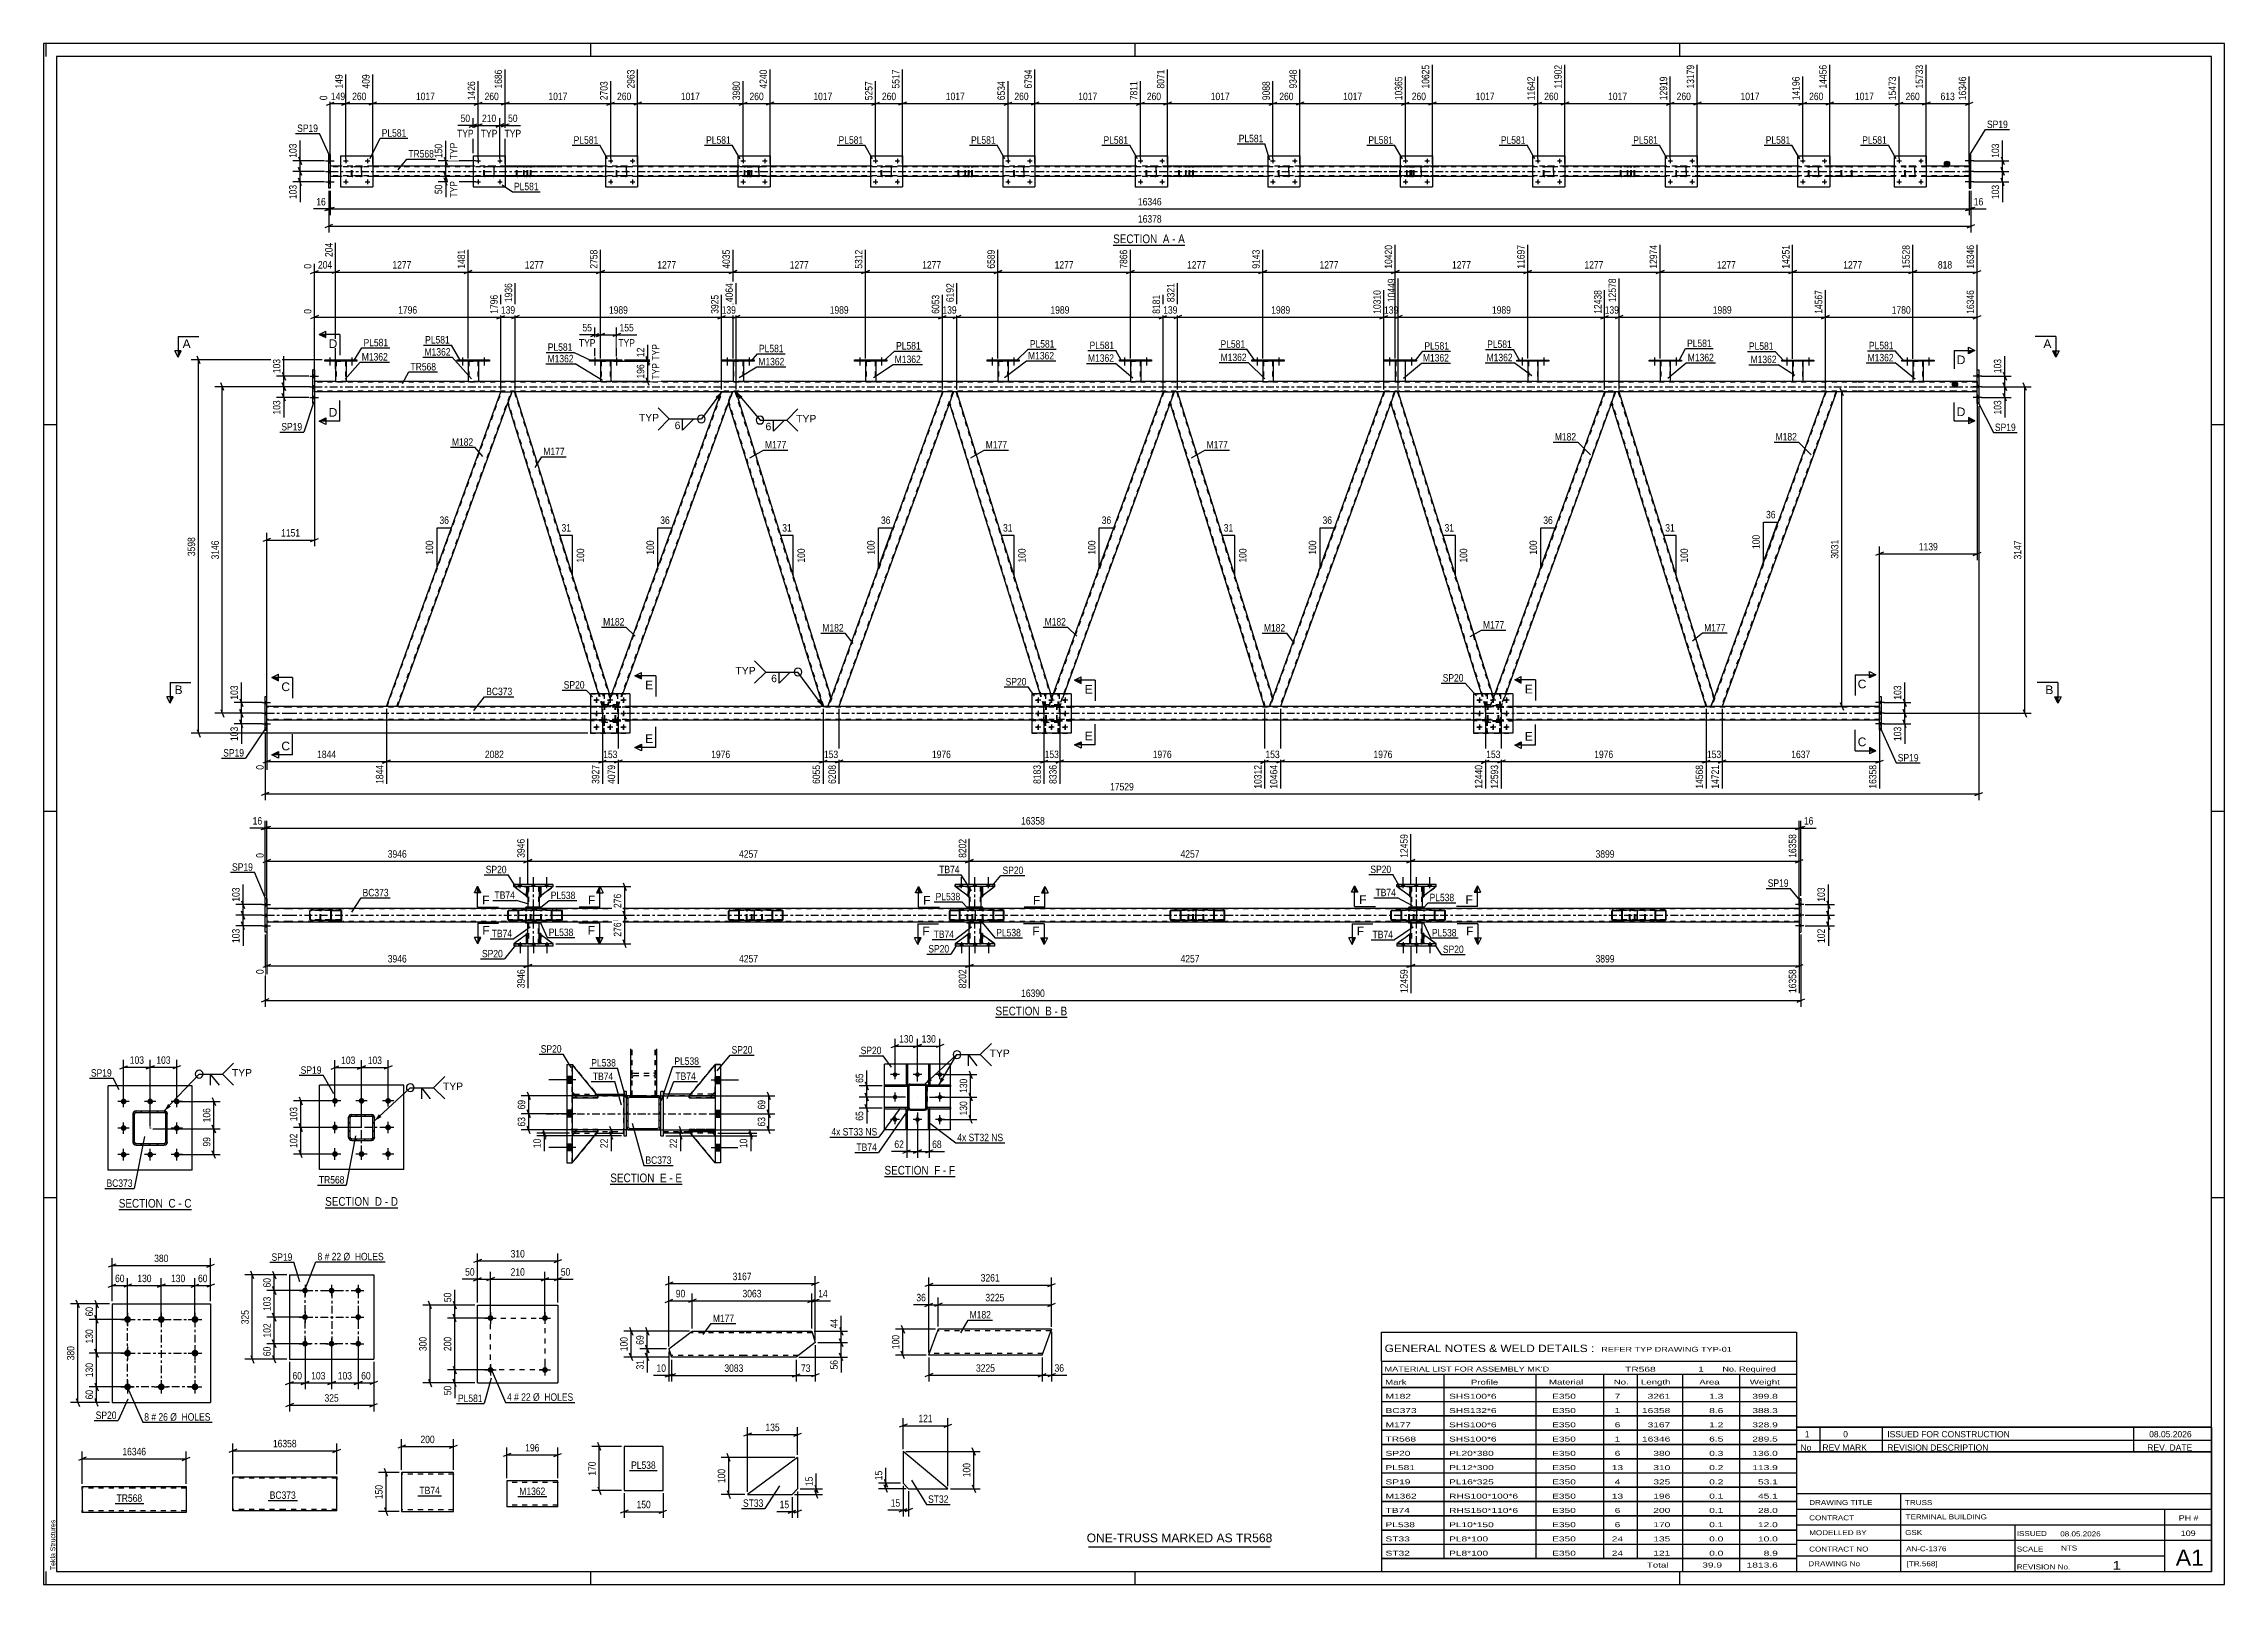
# Model space of a CAD drawing. Header units: millimetres. Extents: x 0 to 841, y 0 to 594.
import ezdxf

# ---------------------------------------------------------------- set-up
doc = ezdxf.new("R2010")
doc.units = ezdxf.units.MM
doc.linetypes.add('DXK_LINE_DOT2', pattern=[3.9198, 1.9599, -1.9599])
doc.linetypes.add('DXK_LINE_DOT3', pattern=[5.9187, 2.979, -0.9799, 0.9799, -0.9799])
doc.styles.add('Arial', font='ARIAL.TTF', dxfattribs={"height": 0.2})
doc.styles.add('Arial Narrow', font='ARIALN.TTF', dxfattribs={"height": 0.2})

# ---------------------------------------------------------------- blocks, each defined once
blk = doc.blocks.new('Unknown-318894736-1133')
at = {"color": 5, "linetype": 'Continuous'}
for p, q in [((841, 594), (0, 594)), ((0, 594), (0, 0)), ((1, 589), (1, 594)), ((836, 589), (5, 589)), ((5, 589), (5, 5)), ((211, 589), (211, 594)), ((421, 589), (421, 594)), ((631, 589), (631, 594)), ((836, 5), (836, 589)), ((841, 0), (841, 594)), ((5, 447), (0, 447)), ((841, 447), (836, 447)), ((5, 298), (0, 298)), ((841, 298), (836, 298)), ((5, 149), (0, 149)), ((841, 149), (836, 149)), ((0, 0), (841, 0)), ((1, 0), (1, 5)), ((5, 5), (836, 5)), ((211, 0), (211, 5)), ((421, 0), (421, 5)), ((631, 0), (631, 5))]:
    blk.add_line(p, q, dxfattribs=at)
at = {"color": 174, "linetype": 'Continuous', "style": 'Arial'}
blk.add_text('Tekla Structures', height=1.9102, rotation=90, dxfattribs=at).set_placement((4.5, 5.5))
blk = doc.blocks.new('Unknown-318894736-11 - 4784')
at = {"color": 6, "linetype": 'Continuous'}
blk.add_line((412.46, 516.33), (440.11, 516.33), dxfattribs=at)
at = {"color": 0, "linetype": 'Continuous'}
blk.add_wipeout([(430.57, 517.08), (430.57, 520.58), (412.46, 520.58), (412.46, 517.08)], dxfattribs=at)
blk.add_wipeout([(434.18, 517.08), (434.18, 520.58), (431.62, 520.58), (431.62, 517.08)], dxfattribs=at)
at = {"color": 7, "linetype": 'Continuous', "style": 'Arial Narrow'}
blk.add_text('SECTION ', height=3.34, dxfattribs=at).set_placement((412.46, 517.08))
at = {"color": 0, "linetype": 'Continuous'}
blk.add_wipeout([(436.5, 517.08), (436.5, 520.58), (435.23, 520.58), (435.23, 517.08)], dxfattribs=at)
blk.add_wipeout([(440.11, 517.08), (440.11, 520.58), (437.55, 520.58), (437.55, 517.08)], dxfattribs=at)
at = {"color": 7, "linetype": 'Continuous', "style": 'Arial Narrow'}
for s, p in [('A', (431.62, 517.08)), ('-', (435.23, 517.08)), ('A', (437.55, 517.08))]:
    blk.add_text(s, height=3.34, dxfattribs=at).set_placement(p)
blk = doc.blocks.new('Unknown-318894736-12 - 2738')
at = {"color": 6, "linetype": 'Continuous'}
blk.add_line((367.08, 218.62), (394.73, 218.62), dxfattribs=at)
at = {"color": 0, "linetype": 'Continuous'}
blk.add_wipeout([(385.19, 219.37), (385.19, 222.87), (367.08, 222.87), (367.08, 219.37)], dxfattribs=at)
blk.add_wipeout([(388.79, 219.37), (388.79, 222.87), (386.24, 222.87), (386.24, 219.37)], dxfattribs=at)
at = {"color": 7, "linetype": 'Continuous', "style": 'Arial Narrow'}
blk.add_text('SECTION ', height=3.34, dxfattribs=at).set_placement((367.08, 219.37))
at = {"color": 0, "linetype": 'Continuous'}
blk.add_wipeout([(391.12, 219.37), (391.12, 222.87), (389.84, 222.87), (389.84, 219.37)], dxfattribs=at)
blk.add_wipeout([(394.73, 219.37), (394.73, 222.87), (392.17, 222.87), (392.17, 219.37)], dxfattribs=at)
at = {"color": 7, "linetype": 'Continuous', "style": 'Arial Narrow'}
for s, p in [('B', (386.24, 219.37)), ('-', (389.84, 219.37)), ('B', (392.17, 219.37))]:
    blk.add_text(s, height=3.34, dxfattribs=at).set_placement(p)
blk = doc.blocks.new('Unknown-318894736-13 - 1370')
at = {"color": 6, "linetype": 'Continuous'}
blk.add_line((28.97, 144.5), (57.04, 144.5), dxfattribs=at)
at = {"color": 0, "linetype": 'Continuous'}
blk.add_wipeout([(47.08, 145.25), (47.08, 148.75), (28.97, 148.75), (28.97, 145.25)], dxfattribs=at)
blk.add_wipeout([(50.9, 145.25), (50.9, 148.75), (48.13, 148.75), (48.13, 145.25)], dxfattribs=at)
at = {"color": 7, "linetype": 'Continuous', "style": 'Arial Narrow'}
blk.add_text('SECTION ', height=3.34, dxfattribs=at).set_placement((28.97, 145.25))
at = {"color": 0, "linetype": 'Continuous'}
blk.add_wipeout([(53.22, 145.25), (53.22, 148.75), (51.95, 148.75), (51.95, 145.25)], dxfattribs=at)
blk.add_wipeout([(57.04, 145.25), (57.04, 148.75), (54.27, 148.75), (54.27, 145.25)], dxfattribs=at)
at = {"color": 7, "linetype": 'Continuous', "style": 'Arial Narrow'}
for s, p in [('C', (48.13, 145.25)), ('-', (51.95, 145.25)), ('C', (54.27, 145.25))]:
    blk.add_text(s, height=3.34, dxfattribs=at).set_placement(p)
blk = doc.blocks.new('Unknown-318894736-14 - 6316')
at = {"color": 6, "linetype": 'Continuous'}
blk.add_line((108.58, 145.21), (136.65, 145.21), dxfattribs=at)
at = {"color": 0, "linetype": 'Continuous'}
blk.add_wipeout([(126.68, 145.96), (126.68, 149.46), (108.58, 149.46), (108.58, 145.96)], dxfattribs=at)
blk.add_wipeout([(130.5, 145.96), (130.5, 149.46), (127.73, 149.46), (127.73, 145.96)], dxfattribs=at)
at = {"color": 7, "linetype": 'Continuous', "style": 'Arial Narrow'}
blk.add_text('SECTION ', height=3.34, dxfattribs=at).set_placement((108.58, 145.96))
at = {"color": 0, "linetype": 'Continuous'}
blk.add_wipeout([(132.83, 145.96), (132.83, 149.46), (131.55, 149.46), (131.55, 145.96)], dxfattribs=at)
blk.add_wipeout([(136.65, 145.96), (136.65, 149.46), (133.88, 149.46), (133.88, 145.96)], dxfattribs=at)
at = {"color": 7, "linetype": 'Continuous', "style": 'Arial Narrow'}
for s, p in [('D', (127.73, 145.96)), ('-', (131.55, 145.96)), ('D', (133.88, 145.96))]:
    blk.add_text(s, height=3.34, dxfattribs=at).set_placement(p)
blk = doc.blocks.new('Unknown-318894736-15 - 6559')
at = {"color": 6, "linetype": 'Continuous'}
blk.add_line((218.55, 154.29), (246.19, 154.29), dxfattribs=at)
at = {"color": 0, "linetype": 'Continuous'}
blk.add_wipeout([(236.66, 155.04), (236.66, 158.54), (218.55, 158.54), (218.55, 155.04)], dxfattribs=at)
blk.add_wipeout([(240.26, 155.04), (240.26, 158.54), (237.71, 158.54), (237.71, 155.04)], dxfattribs=at)
at = {"color": 7, "linetype": 'Continuous', "style": 'Arial Narrow'}
blk.add_text('SECTION ', height=3.34, dxfattribs=at).set_placement((218.55, 155.04))
at = {"color": 0, "linetype": 'Continuous'}
blk.add_wipeout([(242.59, 155.04), (242.59, 158.54), (241.31, 158.54), (241.31, 155.04)], dxfattribs=at)
blk.add_wipeout([(246.19, 155.04), (246.19, 158.54), (243.64, 158.54), (243.64, 155.04)], dxfattribs=at)
at = {"color": 7, "linetype": 'Continuous', "style": 'Arial Narrow'}
for s, p in [('E', (237.71, 155.04)), ('-', (241.31, 155.04)), ('E', (243.64, 155.04))]:
    blk.add_text(s, height=3.34, dxfattribs=at).set_placement(p)
blk = doc.blocks.new('Unknown-318894736-17 - 2384')
at = {"color": 6, "linetype": 'Continuous'}
blk.add_line((324.28, 157.24), (351.5, 157.24), dxfattribs=at)
at = {"color": 0, "linetype": 'Continuous'}
blk.add_wipeout([(342.39, 157.99), (342.39, 161.49), (324.28, 161.49), (324.28, 157.99)], dxfattribs=at)
blk.add_wipeout([(345.78, 157.99), (345.78, 161.49), (343.44, 161.49), (343.44, 157.99)], dxfattribs=at)
at = {"color": 7, "linetype": 'Continuous', "style": 'Arial Narrow'}
blk.add_text('SECTION ', height=3.34, dxfattribs=at).set_placement((324.28, 157.99))
at = {"color": 0, "linetype": 'Continuous'}
blk.add_wipeout([(348.11, 157.99), (348.11, 161.49), (346.83, 161.49), (346.83, 157.99)], dxfattribs=at)
blk.add_wipeout([(351.5, 157.99), (351.5, 161.49), (349.16, 161.49), (349.16, 157.99)], dxfattribs=at)
at = {"color": 7, "linetype": 'Continuous', "style": 'Arial Narrow'}
for s, p in [('F', (343.44, 157.99)), ('F', (349.16, 157.99)), ('-', (346.83, 157.99))]:
    blk.add_text(s, height=3.34, dxfattribs=at).set_placement(p)
blk = doc.blocks.new('Part-318894736-4805 - 4784')
at = {"color": 7, "linetype": 'DXK_LINE_DOT2'}
for p, q in [((526.71, 546.76), (511.72, 546.76)), ((523.47, 546.76), (523.28, 546.72)), ((526.9, 546.72), (526.71, 546.76)), ((526.71, 546.52), (511.72, 546.52)), ((526.71, 543), (511.72, 543)), ((526.71, 542.76), (511.72, 542.76)), ((523, 546.45), (522.96, 546.28)), ((522.96, 543.24), (522.96, 546.28)), ((522.96, 543.24), (523, 543.05)), ((523, 546.46), (523, 546.45)), ((523.22, 546.28), (523.24, 546.37)), ((523.22, 543.24), (523.22, 546.28)), ((523.24, 543.15), (523.22, 543.24)), ((523.24, 546.37), (523.29, 546.45)), ((523.29, 543.07), (523.24, 543.15)), ((523.28, 542.8), (523.47, 542.76)), ((523.29, 546.45), (523.37, 546.5)), ((523.37, 543.02), (523.29, 543.07)), ((523.37, 546.5), (523.47, 546.52)), ((523.47, 543), (523.37, 543.02)), ((526.71, 546.52), (526.8, 546.5)), ((526.8, 543.02), (526.71, 543)), ((526.71, 542.76), (526.9, 542.8)), ((526.8, 546.5), (526.89, 546.45)), ((526.89, 543.07), (526.8, 543.02)), ((526.89, 546.45), (526.94, 546.37)), ((526.94, 543.15), (526.89, 543.07)), ((526.94, 546.37), (526.96, 546.28)), ((526.96, 543.24), (526.94, 543.15)), ((526.96, 543.24), (526.96, 546.28)), ((527.22, 546.28), (527.18, 546.46)), ((527.18, 543.05), (527.22, 543.24)), ((527.22, 543.24), (527.22, 546.28))]:
    blk.add_line(p, q, dxfattribs=at)
for centre, start, end in [((523.45, 546.26), 110.75831, 155.68004), ((526.73, 546.26), 24.31996, 69.24169), ((523.45, 543.26), 204.31996, 249.24169), ((526.73, 543.26), 290.75831, 335.68004)]:
    blk.add_arc(centre, 0.496, start, end, dxfattribs=at)
blk = doc.blocks.new('Bolt-318894736-4934 - 4784')
at = {"linetype": 'Continuous'}
for points in [[(168.04, 548.76, -1), (167.16, 548.76, -1)], [(176.44, 548.76, -1), (175.56, 548.76, -1)]]:
    blk.add_hatch(color=1, dxfattribs=at).paths.add_polyline_path(points)
at = {"color": 1, "linetype": 'Continuous'}
for p, q in [((166.72, 548.76), (168.48, 548.76)), ((167.6, 549.64), (167.6, 547.88)), ((175.12, 548.76), (176.88, 548.76)), ((176, 549.64), (176, 547.88))]:
    blk.add_line(p, q, dxfattribs=at)
blk = doc.blocks.new('Part-318894736-4813 - 4784')
at = {"color": 7, "linetype": 'DXK_LINE_DOT2'}
for p, q in [((696.97, 546.76), (681.99, 546.76)), ((693.74, 546.76), (693.54, 546.72)), ((697.17, 546.72), (696.97, 546.76)), ((696.97, 546.52), (681.99, 546.52)), ((696.97, 543), (681.99, 543)), ((696.97, 542.76), (681.99, 542.76)), ((693.26, 546.45), (693.23, 546.28)), ((693.23, 543.24), (693.23, 546.28)), ((693.23, 543.24), (693.27, 543.05)), ((693.27, 546.46), (693.26, 546.45)), ((693.48, 546.28), (693.5, 546.37)), ((693.48, 543.24), (693.48, 546.28)), ((693.5, 543.15), (693.48, 543.24)), ((693.5, 546.37), (693.56, 546.45)), ((693.56, 543.07), (693.5, 543.15)), ((693.54, 542.8), (693.74, 542.76)), ((693.56, 546.45), (693.64, 546.5)), ((693.64, 543.02), (693.56, 543.07)), ((693.64, 546.5), (693.74, 546.52)), ((693.74, 543), (693.64, 543.02)), ((696.97, 546.52), (697.07, 546.5)), ((697.07, 543.02), (696.97, 543)), ((696.97, 542.76), (697.17, 542.8)), ((697.07, 546.5), (697.16, 546.45)), ((697.16, 543.07), (697.07, 543.02)), ((697.16, 546.45), (697.21, 546.37)), ((697.21, 543.15), (697.16, 543.07)), ((697.21, 546.37), (697.23, 546.28)), ((697.23, 543.24), (697.21, 543.15)), ((697.23, 543.24), (697.23, 546.28)), ((697.45, 546.45), (697.45, 546.46)), ((697.49, 546.28), (697.45, 546.45)), ((697.45, 543.05), (697.49, 543.24)), ((697.49, 543.24), (697.49, 546.28))]:
    blk.add_line(p, q, dxfattribs=at)
for centre, start, end in [((693.72, 546.26), 110.75827, 155.67999), ((696.99, 546.26), 24.32001, 69.24173), ((693.72, 543.26), 204.32001, 249.24173), ((696.99, 543.26), 290.75827, 335.67999)]:
    blk.add_arc(centre, 0.496, start, end, dxfattribs=at)
blk = doc.blocks.new('Part-318894736-4800 - 4784')
at = {"color": 2, "linetype": 'Continuous'}
for p, q in [((743.25, 551.26), (742.61, 551.26)), ((742.61, 551.26), (742.61, 538.26)), ((743.25, 538.26), (743.25, 551.26)), ((742.61, 538.26), (743.25, 538.26))]:
    blk.add_line(p, q, dxfattribs=at)
blk = doc.blocks.new('Part-318894736-4856 - 4784')
at = {"color": 2, "linetype": 'Continuous'}
for p, q in [((523.16, 550.76), (523.16, 538.76)), ((523.16, 550.76), (535.56, 550.76)), ((535.56, 550.76), (535.56, 538.76)), ((523.16, 538.76), (535.56, 538.76))]:
    blk.add_line(p, q, dxfattribs=at)
blk = doc.blocks.new('Part-318894736-4792 - 4784')
at = {"color": 7, "linetype": 'DXK_LINE_DOT2'}
for p, q in [((525.84, 546.72), (525.75, 546.62)), ((525.94, 546.76), (525.84, 546.72)), ((538.1, 546.76), (525.94, 546.76)), ((527.22, 546.52), (527.22, 546.76)), ((528.22, 546.72), (528.03, 546.76)), ((525.69, 546.46), (525.67, 546.28)), ((525.67, 543.24), (525.67, 546.28)), ((525.67, 543.24), (525.69, 543.05)), ((525.75, 546.62), (525.69, 546.46)), ((525.69, 543.05), (525.75, 542.9)), ((525.75, 542.9), (525.84, 542.8)), ((525.81, 546.28), (525.82, 546.37)), ((525.81, 543.24), (525.81, 546.28)), ((525.82, 543.15), (525.81, 543.24)), ((525.82, 546.37), (525.84, 546.45)), ((525.84, 543.07), (525.82, 543.15)), ((525.84, 546.45), (525.89, 546.5)), ((525.89, 543.02), (525.84, 543.07)), ((525.84, 542.8), (525.94, 542.76)), ((525.89, 546.5), (525.94, 546.52)), ((525.94, 543), (525.89, 543.02)), ((538.1, 546.52), (525.94, 546.52)), ((538.1, 543), (525.94, 543)), ((538.1, 542.76), (525.94, 542.76)), ((527.22, 542.76), (527.22, 543)), ((528.03, 546.52), (528.13, 546.5)), ((528.13, 543.02), (528.03, 543)), ((528.03, 542.76), (528.22, 542.8)), ((528.13, 546.5), (528.21, 546.45)), ((528.21, 543.07), (528.13, 543.02)), ((528.21, 546.45), (528.26, 546.37)), ((528.26, 543.15), (528.21, 543.07)), ((528.26, 546.37), (528.28, 546.28)), ((528.28, 543.24), (528.26, 543.15)), ((528.28, 543.24), (528.28, 546.28)), ((528.53, 546.28), (528.5, 546.46)), ((528.5, 543.05), (528.53, 543.24)), ((528.53, 543.24), (528.53, 546.28))]:
    blk.add_line(p, q, dxfattribs=at)
for centre, start, end in [((528.05, 546.26), 23.84941, 68.80591), ((528.05, 543.25), 291.19409, 336.15058)]:
    blk.add_arc(centre, 0.492, start, end, dxfattribs=at)
blk = doc.blocks.new('Part-318894736-4793 - 4784')
at = {"color": 7, "linetype": 'DXK_LINE_DOT2'}
for p, q in [((610.97, 546.72), (610.88, 546.62)), ((611.07, 546.76), (610.97, 546.72)), ((623.23, 546.76), (611.07, 546.76)), ((612.35, 546.52), (612.35, 546.76)), ((613.36, 546.72), (613.17, 546.76)), ((610.82, 546.46), (610.8, 546.28)), ((610.8, 543.24), (610.8, 546.28)), ((610.8, 543.24), (610.82, 543.05)), ((610.88, 546.62), (610.82, 546.46)), ((610.82, 543.05), (610.88, 542.9)), ((610.88, 542.9), (610.97, 542.8)), ((610.94, 546.28), (610.95, 546.37)), ((610.94, 543.24), (610.94, 546.28)), ((610.95, 543.15), (610.94, 543.24)), ((610.95, 546.37), (610.98, 546.45)), ((610.98, 543.07), (610.95, 543.15)), ((610.97, 542.8), (611.07, 542.76)), ((610.98, 546.45), (611.02, 546.5)), ((611.02, 543.02), (610.98, 543.07)), ((611.02, 546.5), (611.07, 546.52)), ((611.07, 543), (611.02, 543.02)), ((623.23, 546.52), (611.07, 546.52)), ((623.23, 543), (611.07, 543)), ((623.23, 542.76), (611.07, 542.76)), ((612.35, 542.76), (612.35, 543)), ((613.17, 546.52), (613.26, 546.5)), ((613.26, 543.02), (613.17, 543)), ((613.17, 542.76), (613.36, 542.8)), ((613.26, 546.5), (613.34, 546.45)), ((613.34, 543.07), (613.26, 543.02)), ((613.34, 546.45), (613.4, 546.37)), ((613.4, 543.15), (613.34, 543.07)), ((613.4, 546.37), (613.42, 546.28)), ((613.42, 543.24), (613.4, 543.15)), ((613.42, 543.24), (613.42, 546.28)), ((613.63, 546.45), (613.63, 546.46)), ((613.67, 546.28), (613.63, 546.45)), ((613.63, 543.05), (613.67, 543.24)), ((613.67, 543.24), (613.67, 546.28))]:
    blk.add_line(p, q, dxfattribs=at)
for centre, start, end in [((613.18, 546.26), 23.8494, 68.8059), ((613.18, 543.25), 291.1941, 336.15059)]:
    blk.add_arc(centre, 0.492, start, end, dxfattribs=at)
blk = doc.blocks.new('Bolt-318894736-4914 - 4784')
at = {"linetype": 'Continuous'}
for points in [[(423.44, 548.76, -1), (422.56, 548.76, -1)], [(431.84, 548.76, -1), (430.96, 548.76, -1)]]:
    blk.add_hatch(color=1, dxfattribs=at).paths.add_polyline_path(points)
at = {"color": 1, "linetype": 'Continuous'}
for p, q in [((422.12, 548.76), (423.88, 548.76)), ((423, 549.64), (423, 547.88)), ((430.52, 548.76), (432.28, 548.76)), ((431.4, 549.64), (431.4, 547.88))]:
    blk.add_line(p, q, dxfattribs=at)
blk = doc.blocks.new('Part-318894736-4857 - 4784')
at = {"color": 7, "linetype": 'DXK_LINE_DOT2'}
for p, q in [((578.74, 546.72), (578.92, 546.76)), ((578.92, 546.76), (578.74, 546.72)), ((581.96, 546.76), (578.92, 546.76)), ((581.96, 546.76), (582.15, 546.72)), ((582.15, 546.72), (581.96, 546.76)), ((578.44, 546.28), (578.48, 546.46)), ((578.48, 546.46), (578.44, 546.28)), ((578.44, 543.24), (578.44, 546.28)), ((578.48, 543.05), (578.44, 543.24)), ((578.44, 543.24), (578.48, 543.05)), ((578.68, 546.28), (578.7, 546.37)), ((578.68, 543.24), (578.68, 546.28)), ((578.7, 543.14), (578.68, 543.24)), ((578.7, 546.37), (578.75, 546.45)), ((578.75, 543.07), (578.7, 543.14)), ((578.92, 542.76), (578.74, 542.79)), ((578.74, 542.79), (578.92, 542.76)), ((578.75, 546.45), (578.83, 546.5)), ((578.83, 543.01), (578.75, 543.07)), ((578.83, 546.5), (578.92, 546.52)), ((578.92, 543), (578.83, 543.01)), ((581.96, 546.52), (578.92, 546.52)), ((581.96, 543), (578.92, 543)), ((581.96, 542.76), (578.92, 542.76)), ((581.96, 546.52), (582.06, 546.5)), ((582.06, 543.01), (581.96, 543)), ((582.15, 542.79), (581.96, 542.76)), ((581.96, 542.76), (582.15, 542.79)), ((582.06, 546.5), (582.13, 546.45)), ((582.13, 543.07), (582.06, 543.01)), ((582.13, 546.45), (582.19, 546.37)), ((582.19, 543.14), (582.13, 543.07)), ((582.19, 546.37), (582.2, 546.28)), ((582.2, 543.24), (582.19, 543.14)), ((582.2, 546.28), (582.2, 543.24)), ((582.41, 546.46), (582.44, 546.28)), ((582.44, 546.28), (582.41, 546.46)), ((582.44, 543.24), (582.41, 543.05)), ((582.41, 543.05), (582.44, 543.24)), ((582.44, 543.24), (582.44, 546.28))]:
    blk.add_line(p, q, dxfattribs=at)
at = {"color": 7, "linetype": 'DXK_LINE_DOT3'}
blk.add_line((580.44, 544.76), (580.44, 544.76), dxfattribs=at)
at = {"color": 7, "linetype": 'DXK_LINE_DOT2'}
for centre, start, end in [((578.92, 546.28), 112.5, 157.5), ((578.92, 546.28), 112.5, 157.5), ((581.96, 546.28), 22.5, 67.5), ((581.96, 546.28), 22.5, 67.5), ((578.92, 543.24), 202.5, 247.5), ((578.92, 543.24), 202.5, 247.5), ((581.96, 543.24), 292.5, 337.5), ((581.96, 543.24), 292.5, 337.5)]:
    blk.add_arc(centre, 0.48, start, end, dxfattribs=at)
blk = doc.blocks.new('Part-318894736-4804 - 4784')
at = {"color": 7, "linetype": 'DXK_LINE_DOT2'}
for p, q in [((441.57, 546.76), (426.58, 546.76)), ((438.34, 546.76), (438.14, 546.72)), ((441.77, 546.72), (441.57, 546.76)), ((441.57, 546.52), (426.58, 546.52)), ((441.57, 543), (426.58, 543)), ((441.57, 542.76), (426.58, 542.76)), ((437.86, 546.45), (437.83, 546.28)), ((437.83, 543.24), (437.83, 546.28)), ((437.83, 543.24), (437.86, 543.05)), ((437.86, 546.46), (437.86, 546.45)), ((438.08, 546.28), (438.1, 546.37)), ((438.08, 543.24), (438.08, 546.28)), ((438.1, 543.15), (438.08, 543.24)), ((438.1, 546.37), (438.16, 546.45)), ((438.16, 543.07), (438.1, 543.15)), ((438.14, 542.8), (438.34, 542.76)), ((438.16, 546.45), (438.24, 546.5)), ((438.24, 543.02), (438.16, 543.07)), ((438.24, 546.5), (438.34, 546.52)), ((438.34, 543), (438.24, 543.02)), ((441.57, 546.52), (441.67, 546.5)), ((441.67, 543.02), (441.57, 543)), ((441.57, 542.76), (441.77, 542.8)), ((441.67, 546.5), (441.75, 546.45)), ((441.75, 543.07), (441.67, 543.02)), ((441.75, 546.45), (441.81, 546.37)), ((441.81, 543.15), (441.75, 543.07)), ((441.81, 546.37), (441.83, 546.28)), ((441.83, 543.24), (441.81, 543.15)), ((441.83, 543.24), (441.83, 546.28)), ((442.05, 546.45), (442.04, 546.46)), ((442.04, 543.05), (442.08, 543.24)), ((442.08, 546.28), (442.05, 546.45)), ((442.08, 543.24), (442.08, 546.28))]:
    blk.add_line(p, q, dxfattribs=at)
for centre, start, end in [((438.32, 546.26), 110.75831, 155.68004), ((441.59, 546.26), 24.31996, 69.24169), ((438.32, 543.26), 204.31996, 249.24169), ((441.59, 543.26), 290.75831, 335.68004)]:
    blk.add_arc(centre, 0.496, start, end, dxfattribs=at)
blk = doc.blocks.new('Part-318894736-4802 - 4784')
at = {"color": 7, "linetype": 'DXK_LINE_DOT2'}
for p, q in [((271.3, 546.76), (256.31, 546.76)), ((268.07, 546.76), (267.87, 546.72)), ((271.5, 546.72), (271.3, 546.76)), ((271.3, 546.52), (256.31, 546.52)), ((271.3, 543), (256.31, 543)), ((271.3, 542.76), (256.31, 542.76)), ((267.59, 546.45), (267.56, 546.28)), ((267.56, 543.24), (267.56, 546.28)), ((267.56, 543.24), (267.6, 543.05)), ((267.6, 546.46), (267.59, 546.45)), ((267.81, 546.28), (267.83, 546.37)), ((267.81, 543.24), (267.81, 546.28)), ((267.83, 543.15), (267.81, 543.24)), ((267.83, 546.37), (267.89, 546.45)), ((267.89, 543.07), (267.83, 543.15)), ((267.87, 542.8), (268.07, 542.76)), ((267.89, 546.45), (267.97, 546.5)), ((267.97, 543.02), (267.89, 543.07)), ((267.97, 546.5), (268.07, 546.52)), ((268.07, 543), (267.97, 543.02)), ((271.3, 546.52), (271.4, 546.5)), ((271.4, 543.02), (271.3, 543)), ((271.3, 542.76), (271.5, 542.8)), ((271.4, 546.5), (271.48, 546.45)), ((271.48, 543.07), (271.4, 543.02)), ((271.48, 546.45), (271.54, 546.37)), ((271.54, 543.15), (271.48, 543.07)), ((271.54, 546.37), (271.56, 546.28)), ((271.56, 543.24), (271.54, 543.15)), ((271.56, 543.24), (271.56, 546.28)), ((271.81, 546.28), (271.78, 546.46)), ((271.78, 543.05), (271.81, 543.24)), ((271.81, 543.24), (271.81, 546.28))]:
    blk.add_line(p, q, dxfattribs=at)
for centre, start, end in [((268.05, 546.26), 110.75831, 155.68004), ((271.32, 546.26), 24.31996, 69.24169), ((268.05, 543.26), 204.31996, 249.24169), ((271.32, 543.26), 290.75831, 335.68004)]:
    blk.add_arc(centre, 0.496, start, end, dxfattribs=at)
blk = doc.blocks.new('Part-318894736-4868 - 4784')
at = {"color": 2, "linetype": 'Continuous'}
for p, q in [((713.59, 550.76), (713.59, 538.76)), ((713.59, 550.76), (725.99, 550.76)), ((725.99, 550.76), (725.99, 538.76)), ((713.59, 538.76), (725.99, 538.76))]:
    blk.add_line(p, q, dxfattribs=at)
blk = doc.blocks.new('Bolt-318894736-4932 - 4784')
at = {"linetype": 'Continuous'}
for points in [[(219.12, 548.76, -1), (218.24, 548.76, -1)], [(227.52, 548.76, -1), (226.64, 548.76, -1)]]:
    blk.add_hatch(color=1, dxfattribs=at).paths.add_polyline_path(points)
at = {"color": 1, "linetype": 'Continuous'}
for p, q in [((217.8, 548.76), (219.56, 548.76)), ((218.68, 549.64), (218.68, 547.88)), ((226.2, 548.76), (227.96, 548.76)), ((227.08, 549.64), (227.08, 547.88))]:
    blk.add_line(p, q, dxfattribs=at)
blk = doc.blocks.new('Part-318894736-4803 - 4784')
at = {"color": 7, "linetype": 'DXK_LINE_DOT2'}
for p, q in [((356.44, 546.76), (341.45, 546.76)), ((353.2, 546.76), (353.01, 546.72)), ((356.63, 546.72), (356.44, 546.76)), ((356.44, 546.52), (341.45, 546.52)), ((356.44, 543), (341.45, 543)), ((356.44, 542.76), (341.45, 542.76)), ((352.73, 546.45), (352.69, 546.28)), ((352.69, 543.24), (352.69, 546.28)), ((352.69, 543.24), (352.73, 543.05)), ((352.73, 546.46), (352.73, 546.45)), ((352.95, 546.28), (352.97, 546.37)), ((352.95, 543.24), (352.95, 546.28)), ((352.97, 543.15), (352.95, 543.24)), ((352.97, 546.37), (353.02, 546.45)), ((353.02, 543.07), (352.97, 543.15)), ((353.01, 542.8), (353.2, 542.76)), ((353.02, 546.45), (353.1, 546.5)), ((353.1, 543.02), (353.02, 543.07)), ((353.1, 546.5), (353.2, 546.52)), ((353.2, 543), (353.1, 543.02)), ((356.44, 546.52), (356.54, 546.5)), ((356.54, 543.02), (356.44, 543)), ((356.44, 542.76), (356.63, 542.8)), ((356.54, 546.5), (356.62, 546.45)), ((356.62, 543.07), (356.54, 543.02)), ((356.62, 546.45), (356.67, 546.37)), ((356.67, 543.15), (356.62, 543.07)), ((356.67, 546.37), (356.69, 546.28)), ((356.69, 543.24), (356.67, 543.15)), ((356.69, 543.24), (356.69, 546.28)), ((356.91, 546.45), (356.91, 546.46)), ((356.95, 546.28), (356.91, 546.45)), ((356.91, 543.05), (356.95, 543.24)), ((356.95, 543.24), (356.95, 546.28))]:
    blk.add_line(p, q, dxfattribs=at)
for centre, start, end in [((353.18, 546.26), 110.75831, 155.68004), ((356.46, 546.26), 24.31996, 69.24169), ((353.18, 543.26), 204.31996, 249.24169), ((356.46, 543.26), 290.75831, 335.68004)]:
    blk.add_arc(centre, 0.496, start, end, dxfattribs=at)
blk = doc.blocks.new('Part-318894736-4806 - 4784')
at = {"color": 7, "linetype": 'DXK_LINE_DOT2'}
for p, q in [((611.84, 546.76), (596.85, 546.76)), ((608.61, 546.76), (608.41, 546.72)), ((612.04, 546.72), (611.84, 546.76)), ((611.84, 546.52), (596.85, 546.52)), ((611.84, 543), (596.85, 543)), ((611.84, 542.76), (596.85, 542.76)), ((608.13, 546.45), (608.09, 546.28)), ((608.09, 543.24), (608.09, 546.28)), ((608.09, 543.24), (608.13, 543.05)), ((608.13, 546.46), (608.13, 546.45)), ((608.35, 546.28), (608.37, 546.37)), ((608.35, 543.24), (608.35, 546.28)), ((608.37, 543.15), (608.35, 543.24)), ((608.37, 546.37), (608.42, 546.45)), ((608.42, 543.07), (608.37, 543.15)), ((608.41, 542.8), (608.61, 542.76)), ((608.42, 546.45), (608.51, 546.5)), ((608.51, 543.02), (608.42, 543.07)), ((608.51, 546.5), (608.61, 546.52)), ((608.61, 543), (608.51, 543.02)), ((611.84, 546.52), (611.94, 546.5)), ((611.94, 543.02), (611.84, 543)), ((611.84, 542.76), (612.04, 542.8)), ((611.94, 546.5), (612.02, 546.45)), ((612.02, 543.07), (611.94, 543.02)), ((612.02, 546.45), (612.08, 546.37)), ((612.08, 543.15), (612.02, 543.07)), ((612.08, 546.37), (612.1, 546.28)), ((612.1, 543.24), (612.08, 543.15)), ((612.1, 543.24), (612.1, 546.28)), ((612.32, 546.45), (612.31, 546.46)), ((612.31, 543.05), (612.35, 543.24)), ((612.35, 546.28), (612.32, 546.45)), ((612.35, 543.24), (612.35, 546.28))]:
    blk.add_line(p, q, dxfattribs=at)
at = {"color": 7, "linetype": 'DXK_LINE_DOT3'}
blk.add_line((598.47, 544.76), (613.64, 544.76), dxfattribs=at)
at = {"color": 7, "linetype": 'DXK_LINE_DOT2'}
for centre, start, end in [((608.59, 546.26), 110.75831, 155.68004), ((611.86, 546.26), 24.31996, 69.24169), ((608.59, 543.26), 204.31996, 249.24169), ((611.86, 543.26), 290.75831, 335.68004)]:
    blk.add_arc(centre, 0.496, start, end, dxfattribs=at)
blk = doc.blocks.new('Part-318894736-4807 - 4784')
at = {"color": 7, "linetype": 'DXK_LINE_DOT2'}
for p, q in [((186.17, 546.76), (171.18, 546.76)), ((182.93, 546.76), (182.74, 546.72)), ((186.36, 546.72), (186.17, 546.76)), ((186.17, 546.52), (171.18, 546.52)), ((186.17, 543), (171.18, 543)), ((186.17, 542.76), (171.18, 542.76)), ((182.46, 546.45), (182.42, 546.28)), ((182.42, 543.24), (182.42, 546.28)), ((182.42, 543.24), (182.46, 543.05)), ((182.46, 546.46), (182.46, 546.45)), ((182.68, 546.28), (182.7, 546.37)), ((182.68, 543.24), (182.68, 546.28)), ((182.7, 543.15), (182.68, 543.24)), ((182.7, 546.37), (182.75, 546.45)), ((182.75, 543.07), (182.7, 543.15)), ((182.74, 542.8), (182.93, 542.76)), ((182.75, 546.45), (182.84, 546.5)), ((182.84, 543.02), (182.75, 543.07)), ((182.84, 546.5), (182.93, 546.52)), ((182.93, 543), (182.84, 543.02)), ((186.17, 546.52), (186.27, 546.5)), ((186.27, 543.02), (186.17, 543)), ((186.17, 542.76), (186.36, 542.8)), ((186.27, 546.5), (186.35, 546.45)), ((186.35, 543.07), (186.27, 543.02)), ((186.35, 546.45), (186.41, 546.37)), ((186.41, 543.15), (186.35, 543.07)), ((186.41, 546.37), (186.42, 546.28)), ((186.42, 543.24), (186.41, 543.15)), ((186.42, 543.24), (186.42, 546.28)), ((186.64, 546.45), (186.64, 546.46)), ((186.68, 546.28), (186.64, 546.45)), ((186.64, 543.05), (186.68, 543.24)), ((186.68, 543.24), (186.68, 546.28))]:
    blk.add_line(p, q, dxfattribs=at)
for centre, start, end in [((182.91, 546.26), 110.75831, 155.68004), ((186.19, 546.26), 24.31996, 69.24169), ((182.91, 543.26), 204.31996, 249.24169), ((186.19, 543.26), 290.75831, 335.68004)]:
    blk.add_arc(centre, 0.496, start, end, dxfattribs=at)
blk = doc.blocks.new('Part-318894736-4887 - 4784')
at = {"color": 7, "linetype": 'DXK_LINE_DOT2'}
for p, q in [((272.26, 546.72), (272.44, 546.76)), ((272.44, 546.76), (272.26, 546.72)), ((275.48, 546.76), (272.44, 546.76)), ((275.48, 546.76), (275.66, 546.72)), ((275.66, 546.72), (275.48, 546.76)), ((271.96, 546.28), (272, 546.46)), ((272, 546.46), (271.96, 546.28)), ((271.96, 543.24), (271.96, 546.28)), ((272, 543.05), (271.96, 543.24)), ((271.96, 543.24), (272, 543.05)), ((272.2, 546.28), (272.22, 546.37)), ((272.2, 543.24), (272.2, 546.28)), ((272.22, 543.14), (272.2, 543.24)), ((272.22, 546.37), (272.27, 546.45)), ((272.27, 543.07), (272.22, 543.14)), ((272.44, 542.76), (272.26, 542.79)), ((272.26, 542.79), (272.44, 542.76)), ((272.27, 546.45), (272.35, 546.5)), ((272.35, 543.01), (272.27, 543.07)), ((272.35, 546.5), (272.44, 546.52)), ((272.44, 543), (272.35, 543.01)), ((275.48, 546.52), (272.44, 546.52)), ((275.48, 543), (272.44, 543)), ((275.48, 542.76), (272.44, 542.76)), ((275.48, 546.52), (275.57, 546.5)), ((275.57, 543.01), (275.48, 543)), ((275.66, 542.79), (275.48, 542.76)), ((275.48, 542.76), (275.66, 542.79)), ((275.57, 546.5), (275.65, 546.45)), ((275.65, 543.07), (275.57, 543.01)), ((275.65, 546.45), (275.7, 546.37)), ((275.7, 543.14), (275.65, 543.07)), ((275.7, 546.37), (275.72, 546.28)), ((275.72, 543.24), (275.7, 543.14)), ((275.72, 546.28), (275.72, 543.24)), ((275.92, 546.46), (275.96, 546.28)), ((275.96, 546.28), (275.92, 546.46)), ((275.96, 543.24), (275.92, 543.05)), ((275.92, 543.05), (275.96, 543.24)), ((275.96, 543.24), (275.96, 546.28))]:
    blk.add_line(p, q, dxfattribs=at)
at = {"color": 7, "linetype": 'DXK_LINE_DOT3'}
blk.add_line((273.96, 544.76), (273.96, 544.76), dxfattribs=at)
at = {"color": 7, "linetype": 'DXK_LINE_DOT2'}
for centre, start, end in [((272.44, 546.28), 112.5, 157.5), ((272.44, 546.28), 112.5, 157.5), ((275.48, 546.28), 22.5, 67.5), ((275.48, 546.28), 22.5, 67.5), ((272.44, 543.24), 202.5, 247.5), ((272.44, 543.24), 202.5, 247.5), ((275.48, 543.24), 292.5, 337.5), ((275.48, 543.24), 292.5, 337.5)]:
    blk.add_arc(centre, 0.48, start, end, dxfattribs=at)
blk = doc.blocks.new('Part-318894736-4875 - 4784')
at = {"color": 7, "linetype": 'DXK_LINE_DOT2'}
for p, q in [((680.9, 546.72), (681.09, 546.76)), ((681.09, 546.76), (680.9, 546.72)), ((684.13, 546.76), (681.09, 546.76)), ((684.13, 546.76), (684.31, 546.72)), ((684.31, 546.72), (684.13, 546.76)), ((680.61, 546.28), (680.64, 546.46)), ((680.64, 546.46), (680.61, 546.28)), ((680.61, 543.24), (680.61, 546.28)), ((680.64, 543.05), (680.61, 543.24)), ((680.61, 543.24), (680.64, 543.05)), ((680.85, 546.28), (680.86, 546.37)), ((680.85, 543.24), (680.85, 546.28)), ((680.86, 543.14), (680.85, 543.24)), ((680.86, 546.37), (680.92, 546.45)), ((680.92, 543.07), (680.86, 543.14)), ((681.09, 542.76), (680.9, 542.79)), ((680.9, 542.79), (681.09, 542.76)), ((680.92, 546.45), (680.99, 546.5)), ((680.99, 543.01), (680.92, 543.07)), ((680.99, 546.5), (681.09, 546.52)), ((681.09, 543), (680.99, 543.01)), ((684.13, 546.52), (681.09, 546.52)), ((684.13, 543), (681.09, 543)), ((684.13, 542.76), (681.09, 542.76)), ((684.13, 546.52), (684.22, 546.5)), ((684.22, 543.01), (684.13, 543)), ((684.31, 542.79), (684.13, 542.76)), ((684.13, 542.76), (684.31, 542.79)), ((684.22, 546.5), (684.29, 546.45)), ((684.29, 543.07), (684.22, 543.01)), ((684.29, 546.45), (684.35, 546.37)), ((684.35, 543.14), (684.29, 543.07)), ((684.35, 546.37), (684.37, 546.28)), ((684.37, 543.24), (684.35, 543.14)), ((684.37, 546.28), (684.37, 543.24)), ((684.57, 546.46), (684.61, 546.28)), ((684.61, 546.28), (684.57, 546.46)), ((684.61, 543.24), (684.57, 543.05)), ((684.57, 543.05), (684.61, 543.24)), ((684.61, 543.24), (684.61, 546.28))]:
    blk.add_line(p, q, dxfattribs=at)
at = {"color": 7, "linetype": 'DXK_LINE_DOT3'}
blk.add_line((682.61, 544.76), (682.61, 544.76), dxfattribs=at)
at = {"color": 7, "linetype": 'DXK_LINE_DOT2'}
for centre, start, end in [((681.09, 546.28), 112.5, 157.5), ((681.09, 546.28), 112.5, 157.5), ((684.13, 546.28), 22.5, 67.5), ((684.13, 546.28), 22.5, 67.5), ((681.09, 543.24), 202.5, 247.5), ((681.09, 543.24), 202.5, 247.5), ((684.13, 543.24), 292.5, 337.5), ((684.13, 543.24), 292.5, 337.5)]:
    blk.add_arc(centre, 0.48, start, end, dxfattribs=at)
blk = doc.blocks.new('Part-318894736-4812 - 4784')
at = {"color": 2, "linetype": 'Continuous'}
for p, q in [((110.57, 551.26), (109.93, 551.26)), ((109.93, 538.26), (109.93, 551.26)), ((110.57, 551.26), (110.57, 538.26)), ((110.57, 538.26), (109.93, 538.26))]:
    blk.add_line(p, q, dxfattribs=at)
blk = doc.blocks.new('Part-318894736-4814 - 4784')
at = {"color": 7, "linetype": 'DXK_LINE_DOT2'}
for p, q in [((185.3, 546.72), (185.21, 546.62)), ((185.4, 546.76), (185.3, 546.72)), ((197.56, 546.76), (185.4, 546.76)), ((186.68, 546.52), (186.68, 546.76)), ((187.69, 546.72), (187.49, 546.76)), ((185.15, 546.46), (185.13, 546.28)), ((185.13, 543.24), (185.13, 546.28)), ((185.13, 543.24), (185.15, 543.05)), ((185.21, 546.62), (185.15, 546.46)), ((185.15, 543.05), (185.21, 542.9)), ((185.21, 542.9), (185.3, 542.8)), ((185.27, 546.28), (185.28, 546.37)), ((185.27, 543.24), (185.27, 546.28)), ((185.28, 543.15), (185.27, 543.24)), ((185.28, 546.37), (185.31, 546.45)), ((185.31, 543.07), (185.28, 543.15)), ((185.3, 542.8), (185.4, 542.76)), ((185.31, 546.45), (185.35, 546.5)), ((185.35, 543.02), (185.31, 543.07)), ((185.35, 546.5), (185.4, 546.52)), ((185.4, 543), (185.35, 543.02)), ((197.56, 546.52), (185.4, 546.52)), ((197.56, 543), (185.4, 543)), ((197.56, 542.76), (185.4, 542.76)), ((186.68, 542.76), (186.68, 543)), ((187.49, 546.52), (187.59, 546.5)), ((187.59, 543.02), (187.49, 543)), ((187.49, 542.76), (187.69, 542.8)), ((187.59, 546.5), (187.67, 546.45)), ((187.67, 543.07), (187.59, 543.02)), ((187.67, 546.45), (187.73, 546.37)), ((187.73, 543.15), (187.67, 543.07)), ((187.73, 546.37), (187.75, 546.28)), ((187.75, 543.24), (187.73, 543.15)), ((187.75, 543.24), (187.75, 546.28)), ((187.96, 546.45), (187.96, 546.46)), ((188, 546.28), (187.96, 546.45)), ((187.96, 543.05), (188, 543.24)), ((188, 543.24), (188, 546.28))]:
    blk.add_line(p, q, dxfattribs=at)
for centre, start, end in [((187.51, 546.26), 23.84944, 68.80593), ((187.51, 543.25), 291.19407, 336.15056)]:
    blk.add_arc(centre, 0.492, start, end, dxfattribs=at)
blk = doc.blocks.new('Bolt-318894736-4928 - 4784')
at = {"linetype": 'Continuous'}
for points in [[(321.28, 548.76, -1), (320.4, 548.76, -1)], [(329.68, 548.76, -1), (328.8, 548.76, -1)]]:
    blk.add_hatch(color=1, dxfattribs=at).paths.add_polyline_path(points)
at = {"color": 1, "linetype": 'Continuous'}
for p, q in [((319.96, 548.76), (321.72, 548.76)), ((320.84, 549.64), (320.84, 547.88)), ((328.36, 548.76), (330.12, 548.76)), ((329.24, 549.64), (329.24, 547.88))]:
    blk.add_line(p, q, dxfattribs=at)
blk = doc.blocks.new('Part-318894736-4815 - 4784')
at = {"color": 7, "linetype": 'DXK_LINE_DOT2'}
for p, q in [((270.43, 546.72), (270.35, 546.62)), ((270.54, 546.76), (270.43, 546.72)), ((282.69, 546.76), (270.54, 546.76)), ((271.81, 546.52), (271.81, 546.76)), ((272.82, 546.72), (272.63, 546.76)), ((270.29, 546.46), (270.27, 546.28)), ((270.27, 543.24), (270.27, 546.28)), ((270.27, 543.24), (270.29, 543.05)), ((270.35, 546.62), (270.29, 546.46)), ((270.29, 543.05), (270.35, 542.9)), ((270.35, 542.9), (270.43, 542.8)), ((270.4, 546.28), (270.41, 546.37)), ((270.4, 543.24), (270.4, 546.28)), ((270.41, 543.15), (270.4, 543.24)), ((270.41, 546.37), (270.44, 546.45)), ((270.44, 543.07), (270.41, 543.15)), ((270.43, 542.8), (270.54, 542.76)), ((270.44, 546.45), (270.49, 546.5)), ((270.49, 543.02), (270.44, 543.07)), ((270.49, 546.5), (270.54, 546.52)), ((270.54, 543), (270.49, 543.02)), ((282.69, 546.52), (270.54, 546.52)), ((282.69, 543), (270.54, 543)), ((282.69, 542.76), (270.54, 542.76)), ((271.81, 542.76), (271.81, 543)), ((272.63, 546.52), (272.73, 546.5)), ((272.73, 543.02), (272.63, 543)), ((272.63, 542.76), (272.82, 542.8)), ((272.73, 546.5), (272.81, 546.45)), ((272.81, 543.07), (272.73, 543.02)), ((272.81, 546.45), (272.86, 546.37)), ((272.86, 543.15), (272.81, 543.07)), ((272.86, 546.37), (272.88, 546.28)), ((272.88, 543.24), (272.86, 543.15)), ((272.88, 543.24), (272.88, 546.28)), ((273.13, 546.28), (273.09, 546.46)), ((273.09, 543.05), (273.13, 543.24)), ((273.13, 543.24), (273.13, 546.28))]:
    blk.add_line(p, q, dxfattribs=at)
for centre, start, end in [((272.64, 546.26), 23.84937, 68.80587), ((272.64, 543.25), 291.19413, 336.15063)]:
    blk.add_arc(centre, 0.492, start, end, dxfattribs=at)
blk = doc.blocks.new('Part-318894736-4816 - 4784')
at = {"color": 7, "linetype": 'DXK_LINE_DOT2'}
for p, q in [((355.57, 546.72), (355.48, 546.62)), ((355.67, 546.76), (355.57, 546.72)), ((367.83, 546.76), (355.67, 546.76)), ((356.95, 546.52), (356.95, 546.76)), ((357.96, 546.72), (357.76, 546.76)), ((355.42, 546.46), (355.4, 546.28)), ((355.4, 543.24), (355.4, 546.28)), ((355.4, 543.24), (355.42, 543.05)), ((355.48, 546.62), (355.42, 546.46)), ((355.42, 543.05), (355.48, 542.9)), ((355.48, 542.9), (355.57, 542.8)), ((355.54, 546.28), (355.55, 546.37)), ((355.54, 543.24), (355.54, 546.28)), ((355.55, 543.15), (355.54, 543.24)), ((355.55, 546.37), (355.58, 546.45)), ((355.58, 543.07), (355.55, 543.15)), ((355.57, 542.8), (355.67, 542.76)), ((355.58, 546.45), (355.62, 546.5)), ((355.62, 543.02), (355.58, 543.07)), ((355.62, 546.5), (355.67, 546.52)), ((355.67, 543), (355.62, 543.02)), ((367.83, 546.52), (355.67, 546.52)), ((367.83, 543), (355.67, 543)), ((367.83, 542.76), (355.67, 542.76)), ((356.95, 542.76), (356.95, 543)), ((357.76, 546.52), (357.86, 546.5)), ((357.86, 543.02), (357.76, 543)), ((357.76, 542.76), (357.96, 542.8)), ((357.86, 546.5), (357.94, 546.45)), ((357.94, 543.07), (357.86, 543.02)), ((357.94, 546.45), (358, 546.37)), ((358, 543.15), (357.94, 543.07)), ((358, 546.37), (358.01, 546.28)), ((358.01, 543.24), (358, 543.15)), ((358.01, 543.24), (358.01, 546.28)), ((358.23, 546.45), (358.23, 546.46)), ((358.27, 546.28), (358.23, 546.45)), ((358.23, 543.05), (358.27, 543.24)), ((358.27, 543.24), (358.27, 546.28))]:
    blk.add_line(p, q, dxfattribs=at)
for centre, start, end in [((357.78, 546.26), 23.84937, 68.80587), ((357.78, 543.25), 291.19413, 336.15063)]:
    blk.add_arc(centre, 0.492, start, end, dxfattribs=at)
blk = doc.blocks.new('Part-318894736-4874 - 4784')
at = {"color": 2, "linetype": 'Continuous'}
for p, q in [((625.32, 550.76), (625.32, 538.76)), ((625.32, 550.76), (637.72, 550.76)), ((637.72, 550.76), (637.72, 538.76)), ((625.32, 538.76), (637.72, 538.76))]:
    blk.add_line(p, q, dxfattribs=at)
blk = doc.blocks.new('Part-318894736-4817 - 4784')
at = {"color": 7, "linetype": 'DXK_LINE_DOT2'}
for p, q in [((440.7, 546.72), (440.61, 546.62)), ((440.81, 546.76), (440.7, 546.72)), ((452.96, 546.76), (440.81, 546.76)), ((442.08, 546.52), (442.08, 546.76)), ((443.09, 546.72), (442.9, 546.76)), ((440.56, 546.46), (440.54, 546.28)), ((440.54, 543.24), (440.54, 546.28)), ((440.54, 543.24), (440.56, 543.05)), ((440.61, 546.62), (440.56, 546.46)), ((440.56, 543.05), (440.61, 542.9)), ((440.61, 542.9), (440.7, 542.8)), ((440.67, 546.28), (440.68, 546.37)), ((440.67, 543.24), (440.67, 546.28)), ((440.68, 543.15), (440.67, 543.24)), ((440.68, 546.37), (440.71, 546.45)), ((440.71, 543.07), (440.68, 543.15)), ((440.7, 542.8), (440.81, 542.76)), ((440.71, 546.45), (440.75, 546.5)), ((440.75, 543.02), (440.71, 543.07)), ((440.75, 546.5), (440.81, 546.52)), ((440.81, 543), (440.75, 543.02)), ((452.96, 546.52), (440.81, 546.52)), ((452.96, 543), (440.81, 543)), ((452.96, 542.76), (440.81, 542.76)), ((442.08, 542.76), (442.08, 543)), ((442.9, 546.52), (442.99, 546.5)), ((442.99, 543.02), (442.9, 543)), ((442.9, 542.76), (443.09, 542.8)), ((442.99, 546.5), (443.07, 546.45)), ((443.07, 543.07), (442.99, 543.02)), ((443.07, 546.45), (443.13, 546.37)), ((443.13, 543.15), (443.07, 543.07)), ((443.13, 546.37), (443.15, 546.28)), ((443.15, 543.24), (443.13, 543.15)), ((443.15, 543.24), (443.15, 546.28)), ((443.36, 546.45), (443.36, 546.46)), ((443.4, 546.28), (443.36, 546.45)), ((443.36, 543.05), (443.4, 543.24)), ((443.4, 543.24), (443.4, 546.28))]:
    blk.add_line(p, q, dxfattribs=at)
for centre, start, end in [((442.91, 546.26), 23.84941, 68.8059), ((442.91, 543.25), 291.1941, 336.15059)]:
    blk.add_arc(centre, 0.492, start, end, dxfattribs=at)
blk = doc.blocks.new('Part-318894736-4833 - 4784')
at = {"color": 7, "linetype": 'DXK_LINE_DOT2'}
for p, q in [((374.42, 546.72), (374.6, 546.76)), ((374.6, 546.76), (374.42, 546.72)), ((377.64, 546.76), (374.6, 546.76)), ((377.64, 546.76), (377.83, 546.72)), ((377.83, 546.72), (377.64, 546.76)), ((374.12, 546.28), (374.16, 546.46)), ((374.16, 546.46), (374.12, 546.28)), ((374.12, 543.24), (374.12, 546.28)), ((374.16, 543.05), (374.12, 543.24)), ((374.12, 543.24), (374.16, 543.05)), ((374.36, 546.28), (374.38, 546.37)), ((374.36, 543.24), (374.36, 546.28)), ((374.38, 543.14), (374.36, 543.24)), ((374.38, 546.37), (374.43, 546.45)), ((374.43, 543.07), (374.38, 543.14)), ((374.6, 542.76), (374.42, 542.79)), ((374.42, 542.79), (374.6, 542.76)), ((374.43, 546.45), (374.51, 546.5)), ((374.51, 543.01), (374.43, 543.07)), ((374.51, 546.5), (374.6, 546.52)), ((374.6, 543), (374.51, 543.01)), ((377.64, 546.52), (374.6, 546.52)), ((377.64, 543), (374.6, 543)), ((377.64, 542.76), (374.6, 542.76)), ((377.64, 546.52), (377.73, 546.5)), ((377.73, 543.01), (377.64, 543)), ((377.83, 542.79), (377.64, 542.76)), ((377.64, 542.76), (377.83, 542.79)), ((377.73, 546.5), (377.81, 546.45)), ((377.81, 543.07), (377.73, 543.01)), ((377.81, 546.45), (377.86, 546.37)), ((377.86, 543.14), (377.81, 543.07)), ((377.86, 546.37), (377.88, 546.28)), ((377.88, 543.24), (377.86, 543.14)), ((377.88, 546.28), (377.88, 543.24)), ((378.09, 546.46), (378.12, 546.28)), ((378.12, 546.28), (378.09, 546.46)), ((378.12, 543.24), (378.09, 543.05)), ((378.09, 543.05), (378.12, 543.24)), ((378.12, 543.24), (378.12, 546.28))]:
    blk.add_line(p, q, dxfattribs=at)
at = {"color": 7, "linetype": 'DXK_LINE_DOT3'}
blk.add_line((376.12, 544.76), (376.12, 544.76), dxfattribs=at)
at = {"color": 7, "linetype": 'DXK_LINE_DOT2'}
for centre, start, end in [((374.6, 546.28), 112.5, 157.5), ((374.6, 546.28), 112.5, 157.5), ((377.64, 546.28), 22.5, 67.5), ((377.64, 546.28), 22.5, 67.5), ((374.6, 543.24), 202.5, 247.5), ((374.6, 543.24), 202.5, 247.5), ((377.64, 543.24), 292.5, 337.5), ((377.64, 543.24), 292.5, 337.5)]:
    blk.add_arc(centre, 0.48, start, end, dxfattribs=at)
blk = doc.blocks.new('Part-318894736-4909 - 4784')
at = {"color": 2, "linetype": 'Continuous'}
for p, q in [((114.52, 550.76), (114.52, 538.76)), ((114.52, 550.76), (126.92, 550.76)), ((126.92, 550.76), (126.92, 538.76)), ((114.52, 538.76), (126.92, 538.76))]:
    blk.add_line(p, q, dxfattribs=at)
blk = doc.blocks.new('Part-318894736-4838 - 4784')
at = {"color": 2, "linetype": 'Continuous'}
for p, q in [((369.92, 550.76), (369.92, 538.76)), ((369.92, 550.76), (382.32, 550.76)), ((382.32, 550.76), (382.32, 538.76)), ((369.92, 538.76), (382.32, 538.76))]:
    blk.add_line(p, q, dxfattribs=at)
blk = doc.blocks.new('Part-318894736-4839 - 4784')
at = {"color": 7, "linetype": 'DXK_LINE_DOT2'}
for p, q in [((425.5, 546.72), (425.68, 546.76)), ((425.68, 546.76), (425.5, 546.72)), ((428.72, 546.76), (425.68, 546.76)), ((428.72, 546.76), (428.91, 546.72)), ((428.91, 546.72), (428.72, 546.76)), ((425.2, 546.28), (425.24, 546.46)), ((425.24, 546.46), (425.2, 546.28)), ((425.2, 543.24), (425.2, 546.28)), ((425.24, 543.05), (425.2, 543.24)), ((425.2, 543.24), (425.24, 543.05)), ((425.44, 546.28), (425.46, 546.37)), ((425.44, 543.24), (425.44, 546.28)), ((425.46, 543.14), (425.44, 543.24)), ((425.46, 546.37), (425.51, 546.45)), ((425.51, 543.07), (425.46, 543.14)), ((425.68, 542.76), (425.5, 542.79)), ((425.5, 542.79), (425.68, 542.76)), ((425.51, 546.45), (425.59, 546.5)), ((425.59, 543.01), (425.51, 543.07)), ((425.59, 546.5), (425.68, 546.52)), ((425.68, 543), (425.59, 543.01)), ((428.72, 546.52), (425.68, 546.52)), ((428.72, 543), (425.68, 543)), ((428.72, 542.76), (425.68, 542.76)), ((428.72, 546.52), (428.81, 546.5)), ((428.81, 543.01), (428.72, 543)), ((428.91, 542.79), (428.72, 542.76)), ((428.72, 542.76), (428.91, 542.79)), ((428.81, 546.5), (428.89, 546.45)), ((428.89, 543.07), (428.81, 543.01)), ((428.89, 546.45), (428.94, 546.37)), ((428.94, 543.14), (428.89, 543.07)), ((428.94, 546.37), (428.96, 546.28)), ((428.96, 543.24), (428.94, 543.14)), ((428.96, 546.28), (428.96, 543.24)), ((429.17, 546.46), (429.2, 546.28)), ((429.2, 546.28), (429.17, 546.46)), ((429.2, 543.24), (429.17, 543.05)), ((429.17, 543.05), (429.2, 543.24)), ((429.2, 543.24), (429.2, 546.28))]:
    blk.add_line(p, q, dxfattribs=at)
at = {"color": 7, "linetype": 'DXK_LINE_DOT3'}
blk.add_line((427.2, 544.76), (427.2, 544.76), dxfattribs=at)
at = {"color": 7, "linetype": 'DXK_LINE_DOT2'}
for centre, start, end in [((425.68, 546.28), 112.5, 157.5), ((425.68, 546.28), 112.5, 157.5), ((428.72, 546.28), 22.5, 67.5), ((428.72, 546.28), 22.5, 67.5), ((425.68, 543.24), 202.5, 247.5), ((425.68, 543.24), 202.5, 247.5), ((428.72, 543.24), 292.5, 337.5), ((428.72, 543.24), 292.5, 337.5)]:
    blk.add_arc(centre, 0.48, start, end, dxfattribs=at)
blk = doc.blocks.new('Part-318894736-4844 - 4784')
at = {"color": 2, "linetype": 'Continuous'}
for p, q in [((421, 550.76), (421, 538.76)), ((421, 550.76), (433.4, 550.76)), ((433.4, 550.76), (433.4, 538.76)), ((421, 538.76), (433.4, 538.76))]:
    blk.add_line(p, q, dxfattribs=at)
blk = doc.blocks.new('Part-318894736-4845 - 4784')
at = {"color": 7, "linetype": 'DXK_LINE_DOT2'}
for p, q in [((476.58, 546.72), (476.76, 546.76)), ((476.76, 546.76), (476.58, 546.72)), ((479.8, 546.76), (476.76, 546.76)), ((479.8, 546.76), (479.99, 546.72)), ((479.99, 546.72), (479.8, 546.76)), ((476.28, 546.28), (476.32, 546.46)), ((476.32, 546.46), (476.28, 546.28)), ((476.28, 543.24), (476.28, 546.28)), ((476.32, 543.05), (476.28, 543.24)), ((476.28, 543.24), (476.32, 543.05)), ((476.52, 546.28), (476.54, 546.37)), ((476.52, 543.24), (476.52, 546.28)), ((476.54, 543.14), (476.52, 543.24)), ((476.54, 546.37), (476.59, 546.45)), ((476.59, 543.07), (476.54, 543.14)), ((476.76, 542.76), (476.58, 542.79)), ((476.58, 542.79), (476.76, 542.76)), ((476.59, 546.45), (476.67, 546.5)), ((476.67, 543.01), (476.59, 543.07)), ((476.67, 546.5), (476.76, 546.52)), ((476.76, 543), (476.67, 543.01)), ((479.8, 546.52), (476.76, 546.52)), ((479.8, 543), (476.76, 543)), ((479.8, 542.76), (476.76, 542.76)), ((479.8, 546.52), (479.9, 546.5)), ((479.9, 543.01), (479.8, 543)), ((479.99, 542.79), (479.8, 542.76)), ((479.8, 542.76), (479.99, 542.79)), ((479.9, 546.5), (479.97, 546.45)), ((479.97, 543.07), (479.9, 543.01)), ((479.97, 546.45), (480.02, 546.37)), ((480.02, 543.14), (479.97, 543.07)), ((480.02, 546.37), (480.04, 546.28)), ((480.04, 543.24), (480.02, 543.14)), ((480.04, 546.28), (480.04, 543.24)), ((480.25, 546.46), (480.28, 546.28)), ((480.28, 546.28), (480.25, 546.46)), ((480.28, 543.24), (480.25, 543.05)), ((480.25, 543.05), (480.28, 543.24)), ((480.28, 543.24), (480.28, 546.28))]:
    blk.add_line(p, q, dxfattribs=at)
at = {"color": 7, "linetype": 'DXK_LINE_DOT3'}
blk.add_line((478.28, 544.76), (478.28, 544.76), dxfattribs=at)
at = {"color": 7, "linetype": 'DXK_LINE_DOT2'}
for centre, start, end in [((476.76, 546.28), 112.5, 157.5), ((476.76, 546.28), 112.5, 157.5), ((479.8, 546.28), 22.5, 67.5), ((479.8, 546.28), 22.5, 67.5), ((476.76, 543.24), 202.5, 247.5), ((476.76, 543.24), 202.5, 247.5), ((479.8, 543.24), 292.5, 337.5), ((479.8, 543.24), 292.5, 337.5)]:
    blk.add_arc(centre, 0.48, start, end, dxfattribs=at)
blk = doc.blocks.new('Bolt-318894736-4917 - 4784')
at = {"linetype": 'Continuous'}
for points in [[(525.6, 540.76, -1), (524.72, 540.76, -1)], [(534, 540.76, -1), (533.12, 540.76, -1)]]:
    blk.add_hatch(color=1, dxfattribs=at).paths.add_polyline_path(points)
at = {"color": 1, "linetype": 'Continuous'}
for p, q in [((524.28, 540.76), (526.04, 540.76)), ((525.16, 541.64), (525.16, 539.88)), ((532.68, 540.76), (534.44, 540.76)), ((533.56, 541.64), (533.56, 539.88))]:
    blk.add_line(p, q, dxfattribs=at)
blk = doc.blocks.new('Part-318894736-4850 - 4784')
at = {"color": 2, "linetype": 'Continuous'}
for p, q in [((472.08, 550.76), (472.08, 538.76)), ((472.08, 550.76), (484.48, 550.76)), ((484.48, 550.76), (484.48, 538.76)), ((472.08, 538.76), (484.48, 538.76))]:
    blk.add_line(p, q, dxfattribs=at)
blk = doc.blocks.new('Bolt-318894736-4916 - 4784')
at = {"linetype": 'Continuous'}
for points in [[(474.52, 548.76, -1), (473.64, 548.76, -1)], [(482.92, 548.76, -1), (482.04, 548.76, -1)]]:
    blk.add_hatch(color=1, dxfattribs=at).paths.add_polyline_path(points)
at = {"color": 1, "linetype": 'Continuous'}
for p, q in [((473.2, 548.76), (474.96, 548.76)), ((474.08, 549.64), (474.08, 547.88)), ((481.6, 548.76), (483.36, 548.76)), ((482.48, 549.64), (482.48, 547.88))]:
    blk.add_line(p, q, dxfattribs=at)
blk = doc.blocks.new('Part-318894736-4851 - 4784')
at = {"color": 7, "linetype": 'DXK_LINE_DOT2'}
for p, q in [((527.66, 546.72), (527.84, 546.76)), ((527.84, 546.76), (527.66, 546.72)), ((530.88, 546.76), (527.84, 546.76)), ((530.88, 546.76), (531.07, 546.72)), ((531.07, 546.72), (530.88, 546.76)), ((527.36, 546.28), (527.4, 546.46)), ((527.4, 546.46), (527.36, 546.28)), ((527.36, 543.24), (527.36, 546.28)), ((527.4, 543.05), (527.36, 543.24)), ((527.36, 543.24), (527.4, 543.05)), ((527.6, 546.28), (527.62, 546.37)), ((527.6, 543.24), (527.6, 546.28)), ((527.62, 543.14), (527.6, 543.24)), ((527.62, 546.37), (527.67, 546.45)), ((527.67, 543.07), (527.62, 543.14)), ((527.84, 542.76), (527.66, 542.79)), ((527.66, 542.79), (527.84, 542.76)), ((527.67, 546.45), (527.75, 546.5)), ((527.75, 543.01), (527.67, 543.07)), ((527.75, 546.5), (527.84, 546.52)), ((527.84, 543), (527.75, 543.01)), ((530.88, 546.52), (527.84, 546.52)), ((530.88, 543), (527.84, 543)), ((530.88, 542.76), (527.84, 542.76)), ((530.88, 546.52), (530.98, 546.5)), ((530.98, 543.01), (530.88, 543)), ((531.07, 542.79), (530.88, 542.76)), ((530.88, 542.76), (531.07, 542.79)), ((530.98, 546.5), (531.05, 546.45)), ((531.05, 543.07), (530.98, 543.01)), ((531.05, 546.45), (531.11, 546.37)), ((531.11, 543.14), (531.05, 543.07)), ((531.11, 546.37), (531.12, 546.28)), ((531.12, 543.24), (531.11, 543.14)), ((531.12, 546.28), (531.12, 543.24)), ((531.33, 546.46), (531.36, 546.28)), ((531.36, 546.28), (531.33, 546.46)), ((531.36, 543.24), (531.33, 543.05)), ((531.33, 543.05), (531.36, 543.24)), ((531.36, 543.24), (531.36, 546.28))]:
    blk.add_line(p, q, dxfattribs=at)
at = {"color": 7, "linetype": 'DXK_LINE_DOT3'}
blk.add_line((529.36, 544.76), (529.36, 544.76), dxfattribs=at)
at = {"color": 7, "linetype": 'DXK_LINE_DOT2'}
for centre, start, end in [((527.84, 546.28), 112.5, 157.5), ((527.84, 546.28), 112.5, 157.5), ((530.88, 546.28), 22.5, 67.5), ((530.88, 546.28), 22.5, 67.5), ((527.84, 543.24), 202.5, 247.5), ((527.84, 543.24), 202.5, 247.5), ((530.88, 543.24), 292.5, 337.5), ((530.88, 543.24), 292.5, 337.5)]:
    blk.add_arc(centre, 0.48, start, end, dxfattribs=at)
blk = doc.blocks.new('Bolt-318894736-4915 - 4784')
at = {"linetype": 'Continuous'}
for points in [[(474.52, 540.76, -1), (473.64, 540.76, -1)], [(482.92, 540.76, -1), (482.04, 540.76, -1)]]:
    blk.add_hatch(color=1, dxfattribs=at).paths.add_polyline_path(points)
at = {"color": 1, "linetype": 'Continuous'}
for p, q in [((473.2, 540.76), (474.96, 540.76)), ((474.08, 541.64), (474.08, 539.88)), ((481.6, 540.76), (483.36, 540.76)), ((482.48, 541.64), (482.48, 539.88))]:
    blk.add_line(p, q, dxfattribs=at)
blk = doc.blocks.new('Part-318894736-4869 - 4784')
at = {"color": 7, "linetype": 'DXK_LINE_DOT2'}
for p, q in [((629.82, 546.72), (630, 546.76)), ((630, 546.76), (629.82, 546.72)), ((633.04, 546.76), (630, 546.76)), ((633.04, 546.76), (633.23, 546.72)), ((633.23, 546.72), (633.04, 546.76)), ((629.52, 546.28), (629.56, 546.46)), ((629.56, 546.46), (629.52, 546.28)), ((629.52, 543.24), (629.52, 546.28)), ((629.56, 543.05), (629.52, 543.24)), ((629.52, 543.24), (629.56, 543.05)), ((629.76, 546.28), (629.78, 546.37)), ((629.76, 543.24), (629.76, 546.28)), ((629.78, 543.14), (629.76, 543.24)), ((629.78, 546.37), (629.84, 546.45)), ((629.84, 543.07), (629.78, 543.14)), ((630, 542.76), (629.82, 542.79)), ((629.82, 542.79), (630, 542.76)), ((629.84, 546.45), (629.91, 546.5)), ((629.91, 543.01), (629.84, 543.07)), ((629.91, 546.5), (630, 546.52)), ((630, 543), (629.91, 543.01)), ((633.04, 546.52), (630, 546.52)), ((633.04, 543), (630, 543)), ((633.04, 542.76), (630, 542.76)), ((633.04, 546.52), (633.14, 546.5)), ((633.14, 543.01), (633.04, 543)), ((633.23, 542.79), (633.04, 542.76)), ((633.04, 542.76), (633.23, 542.79)), ((633.14, 546.5), (633.21, 546.45)), ((633.21, 543.07), (633.14, 543.01)), ((633.21, 546.45), (633.27, 546.37)), ((633.27, 543.14), (633.21, 543.07)), ((633.27, 546.37), (633.28, 546.28)), ((633.28, 543.24), (633.27, 543.14)), ((633.28, 546.28), (633.28, 543.24)), ((633.49, 546.46), (633.52, 546.28)), ((633.52, 546.28), (633.49, 546.46)), ((633.52, 543.24), (633.49, 543.05)), ((633.49, 543.05), (633.52, 543.24)), ((633.52, 543.24), (633.52, 546.28))]:
    blk.add_line(p, q, dxfattribs=at)
at = {"color": 7, "linetype": 'DXK_LINE_DOT3'}
blk.add_line((631.52, 544.76), (631.52, 544.76), dxfattribs=at)
at = {"color": 7, "linetype": 'DXK_LINE_DOT2'}
for centre, start, end in [((630, 546.28), 112.5, 157.5), ((630, 546.28), 112.5, 157.5), ((633.04, 546.28), 22.5, 67.5), ((633.04, 546.28), 22.5, 67.5), ((630, 543.24), 202.5, 247.5), ((630, 543.24), 202.5, 247.5), ((633.04, 543.24), 292.5, 337.5), ((633.04, 543.24), 292.5, 337.5)]:
    blk.add_arc(centre, 0.48, start, end, dxfattribs=at)
blk = doc.blocks.new('Part-318894736-4862 - 4784')
at = {"color": 2, "linetype": 'Continuous'}
for p, q in [((574.24, 550.76), (574.24, 538.76)), ((574.24, 550.76), (586.64, 550.76)), ((586.64, 550.76), (586.64, 538.76)), ((574.24, 538.76), (586.64, 538.76))]:
    blk.add_line(p, q, dxfattribs=at)
blk = doc.blocks.new('Bolt-318894736-4912 - 4784')
at = {"linetype": 'Continuous'}
for points in [[(372.36, 548.76, -1), (371.48, 548.76, -1)], [(380.76, 548.76, -1), (379.88, 548.76, -1)]]:
    blk.add_hatch(color=1, dxfattribs=at).paths.add_polyline_path(points)
at = {"color": 1, "linetype": 'Continuous'}
for p, q in [((371.04, 548.76), (372.8, 548.76)), ((371.92, 549.64), (371.92, 547.88)), ((379.44, 548.76), (381.2, 548.76)), ((380.32, 549.64), (380.32, 547.88))]:
    blk.add_line(p, q, dxfattribs=at)
blk = doc.blocks.new('Part-318894736-4863 - 4784')
at = {"color": 7, "linetype": 'DXK_LINE_DOT2'}
for p, q in [((718.08, 546.72), (718.27, 546.76)), ((718.27, 546.76), (718.08, 546.72)), ((721.31, 546.76), (718.27, 546.76)), ((721.31, 546.76), (721.49, 546.72)), ((721.49, 546.72), (721.31, 546.76)), ((717.79, 546.28), (717.82, 546.46)), ((717.82, 546.46), (717.79, 546.28)), ((717.79, 543.24), (717.79, 546.28)), ((717.82, 543.05), (717.79, 543.24)), ((717.79, 543.24), (717.82, 543.05)), ((718.03, 546.28), (718.04, 546.37)), ((718.03, 543.24), (718.03, 546.28)), ((718.04, 543.14), (718.03, 543.24)), ((718.04, 546.37), (718.1, 546.45)), ((718.1, 543.07), (718.04, 543.14)), ((718.27, 542.76), (718.08, 542.79)), ((718.08, 542.79), (718.27, 542.76)), ((718.1, 546.45), (718.17, 546.5)), ((718.17, 543.01), (718.1, 543.07)), ((718.17, 546.5), (718.27, 546.52)), ((718.27, 543), (718.17, 543.01)), ((721.31, 546.52), (718.27, 546.52)), ((721.31, 543), (718.27, 543)), ((721.31, 542.76), (718.27, 542.76)), ((721.31, 546.52), (721.4, 546.5)), ((721.4, 543.01), (721.31, 543)), ((721.49, 542.79), (721.31, 542.76)), ((721.31, 542.76), (721.49, 542.79)), ((721.4, 546.5), (721.48, 546.45)), ((721.48, 543.07), (721.4, 543.01)), ((721.48, 546.45), (721.53, 546.37)), ((721.53, 543.14), (721.48, 543.07)), ((721.53, 546.37), (721.55, 546.28)), ((721.55, 543.24), (721.53, 543.14)), ((721.55, 546.28), (721.55, 543.24)), ((721.75, 546.46), (721.79, 546.28)), ((721.79, 546.28), (721.75, 546.46)), ((721.79, 543.24), (721.75, 543.05)), ((721.75, 543.05), (721.79, 543.24)), ((721.79, 543.24), (721.79, 546.28))]:
    blk.add_line(p, q, dxfattribs=at)
at = {"color": 7, "linetype": 'DXK_LINE_DOT3'}
blk.add_line((719.79, 544.76), (719.79, 544.76), dxfattribs=at)
at = {"color": 7, "linetype": 'DXK_LINE_DOT2'}
for centre, start, end in [((718.27, 546.28), 112.5, 157.5), ((718.27, 546.28), 112.5, 157.5), ((721.31, 546.28), 22.5, 67.5), ((721.31, 546.28), 22.5, 67.5), ((718.27, 543.24), 202.5, 247.5), ((718.27, 543.24), 202.5, 247.5), ((721.31, 543.24), 292.5, 337.5), ((721.31, 543.24), 292.5, 337.5)]:
    blk.add_arc(centre, 0.48, start, end, dxfattribs=at)
blk = doc.blocks.new('Part-318894736-4880 - 4784')
at = {"color": 2, "linetype": 'Continuous'}
for p, q in [((676.41, 550.76), (676.41, 538.76)), ((676.41, 550.76), (688.81, 550.76)), ((688.81, 550.76), (688.81, 538.76)), ((676.41, 538.76), (688.81, 538.76))]:
    blk.add_line(p, q, dxfattribs=at)
blk = doc.blocks.new('Part-318894736-4881 - 4784')
at = {"color": 7, "linetype": 'DXK_LINE_DOT2'}
for p, q in [((323.34, 546.72), (323.52, 546.76)), ((323.52, 546.76), (323.34, 546.72)), ((326.56, 546.76), (323.52, 546.76)), ((326.56, 546.76), (326.75, 546.72)), ((326.75, 546.72), (326.56, 546.76)), ((323.04, 546.28), (323.08, 546.46)), ((323.08, 546.46), (323.04, 546.28)), ((323.04, 543.24), (323.04, 546.28)), ((323.08, 543.05), (323.04, 543.24)), ((323.04, 543.24), (323.08, 543.05)), ((323.28, 546.28), (323.3, 546.37)), ((323.28, 543.24), (323.28, 546.28)), ((323.3, 543.14), (323.28, 543.24)), ((323.3, 546.37), (323.35, 546.45)), ((323.35, 543.07), (323.3, 543.14)), ((323.52, 542.76), (323.34, 542.79)), ((323.34, 542.79), (323.52, 542.76)), ((323.35, 546.45), (323.43, 546.5)), ((323.43, 543.01), (323.35, 543.07)), ((323.43, 546.5), (323.52, 546.52)), ((323.52, 543), (323.43, 543.01)), ((326.56, 546.52), (323.52, 546.52)), ((326.56, 543), (323.52, 543)), ((326.56, 542.76), (323.52, 542.76)), ((326.56, 546.52), (326.65, 546.5)), ((326.65, 543.01), (326.56, 543)), ((326.75, 542.79), (326.56, 542.76)), ((326.56, 542.76), (326.75, 542.79)), ((326.65, 546.5), (326.73, 546.45)), ((326.73, 543.07), (326.65, 543.01)), ((326.73, 546.45), (326.78, 546.37)), ((326.78, 543.14), (326.73, 543.07)), ((326.78, 546.37), (326.8, 546.28)), ((326.8, 543.24), (326.78, 543.14)), ((326.8, 546.28), (326.8, 543.24)), ((327.01, 546.46), (327.04, 546.28)), ((327.04, 546.28), (327.01, 546.46)), ((327.04, 543.24), (327.01, 543.05)), ((327.01, 543.05), (327.04, 543.24)), ((327.04, 543.24), (327.04, 546.28))]:
    blk.add_line(p, q, dxfattribs=at)
at = {"color": 7, "linetype": 'DXK_LINE_DOT3'}
blk.add_line((325.04, 544.76), (325.04, 544.76), dxfattribs=at)
at = {"color": 7, "linetype": 'DXK_LINE_DOT2'}
for centre, start, end in [((323.52, 546.28), 112.5, 157.5), ((323.52, 546.28), 112.5, 157.5), ((326.56, 546.28), 22.5, 67.5), ((326.56, 546.28), 22.5, 67.5), ((323.52, 543.24), 202.5, 247.5), ((323.52, 543.24), 202.5, 247.5), ((326.56, 543.24), 292.5, 337.5), ((326.56, 543.24), 292.5, 337.5)]:
    blk.add_arc(centre, 0.48, start, end, dxfattribs=at)
blk = doc.blocks.new('Part-318894736-4886 - 4784')
at = {"color": 2, "linetype": 'Continuous'}
for p, q in [((318.84, 550.76), (318.84, 538.76)), ((318.84, 550.76), (331.24, 550.76)), ((331.24, 550.76), (331.24, 538.76)), ((318.84, 538.76), (331.24, 538.76))]:
    blk.add_line(p, q, dxfattribs=at)
blk = doc.blocks.new('Part-318894736-4892 - 4784')
at = {"color": 2, "linetype": 'Continuous'}
for p, q in [((267.76, 550.76), (267.76, 538.76)), ((267.76, 550.76), (280.16, 550.76)), ((280.16, 550.76), (280.16, 538.76)), ((267.76, 538.76), (280.16, 538.76))]:
    blk.add_line(p, q, dxfattribs=at)
blk = doc.blocks.new('Part-318894736-4893 - 4784')
at = {"color": 7, "linetype": 'DXK_LINE_DOT2'}
for p, q in [((221.18, 546.72), (221.36, 546.76)), ((221.36, 546.76), (221.18, 546.72)), ((224.4, 546.76), (221.36, 546.76)), ((224.4, 546.76), (224.58, 546.72)), ((224.58, 546.72), (224.4, 546.76)), ((220.88, 546.28), (220.92, 546.46)), ((220.92, 546.46), (220.88, 546.28)), ((220.88, 543.24), (220.88, 546.28)), ((220.92, 543.05), (220.88, 543.24)), ((220.88, 543.24), (220.92, 543.05)), ((221.12, 546.28), (221.14, 546.37)), ((221.12, 543.24), (221.12, 546.28)), ((221.14, 543.14), (221.12, 543.24)), ((221.14, 546.37), (221.19, 546.45)), ((221.19, 543.07), (221.14, 543.14)), ((221.36, 542.76), (221.18, 542.79)), ((221.18, 542.79), (221.36, 542.76)), ((221.19, 546.45), (221.27, 546.5)), ((221.27, 543.01), (221.19, 543.07)), ((221.27, 546.5), (221.36, 546.52)), ((221.36, 543), (221.27, 543.01)), ((224.4, 546.52), (221.36, 546.52)), ((224.4, 543), (221.36, 543)), ((224.4, 542.76), (221.36, 542.76)), ((224.4, 546.52), (224.49, 546.5)), ((224.49, 543.01), (224.4, 543)), ((224.58, 542.79), (224.4, 542.76)), ((224.4, 542.76), (224.58, 542.79)), ((224.49, 546.5), (224.57, 546.45)), ((224.57, 543.07), (224.49, 543.01)), ((224.57, 546.45), (224.62, 546.37)), ((224.62, 543.14), (224.57, 543.07)), ((224.62, 546.37), (224.64, 546.28)), ((224.64, 543.24), (224.62, 543.14)), ((224.64, 546.28), (224.64, 543.24)), ((224.84, 546.46), (224.88, 546.28)), ((224.88, 546.28), (224.84, 546.46)), ((224.88, 543.24), (224.84, 543.05)), ((224.84, 543.05), (224.88, 543.24)), ((224.88, 543.24), (224.88, 546.28))]:
    blk.add_line(p, q, dxfattribs=at)
at = {"color": 7, "linetype": 'DXK_LINE_DOT3'}
blk.add_line((222.88, 544.76), (222.88, 544.76), dxfattribs=at)
at = {"color": 7, "linetype": 'DXK_LINE_DOT2'}
for centre, start, end in [((221.36, 546.28), 112.5, 157.5), ((221.36, 546.28), 112.5, 157.5), ((224.4, 546.28), 22.5, 67.5), ((224.4, 546.28), 22.5, 67.5), ((221.36, 543.24), 202.5, 247.5), ((221.36, 543.24), 202.5, 247.5), ((224.4, 543.24), 292.5, 337.5), ((224.4, 543.24), 292.5, 337.5)]:
    blk.add_arc(centre, 0.48, start, end, dxfattribs=at)
blk = doc.blocks.new('Part-318894736-4898 - 4784')
at = {"color": 2, "linetype": 'Continuous'}
for p, q in [((216.68, 550.76), (216.68, 538.76)), ((216.68, 550.76), (229.08, 550.76)), ((229.08, 550.76), (229.08, 538.76)), ((216.68, 538.76), (229.08, 538.76))]:
    blk.add_line(p, q, dxfattribs=at)
blk = doc.blocks.new('Part-318894736-4899 - 4784')
at = {"color": 7, "linetype": 'DXK_LINE_DOT2'}
for p, q in [((170.1, 546.72), (170.28, 546.76)), ((170.28, 546.76), (170.1, 546.72)), ((173.32, 546.76), (170.28, 546.76)), ((173.32, 546.76), (173.5, 546.72)), ((173.5, 546.72), (173.32, 546.76)), ((169.8, 546.28), (169.84, 546.46)), ((169.84, 546.46), (169.8, 546.28)), ((169.8, 543.24), (169.8, 546.28)), ((169.84, 543.05), (169.8, 543.24)), ((169.8, 543.24), (169.84, 543.05)), ((170.04, 546.28), (170.06, 546.37)), ((170.04, 543.24), (170.04, 546.28)), ((170.06, 543.14), (170.04, 543.24)), ((170.06, 546.37), (170.11, 546.45)), ((170.11, 543.07), (170.06, 543.14)), ((170.28, 542.76), (170.1, 542.79)), ((170.1, 542.79), (170.28, 542.76)), ((170.11, 546.45), (170.19, 546.5)), ((170.19, 543.01), (170.11, 543.07)), ((170.19, 546.5), (170.28, 546.52)), ((170.28, 543), (170.19, 543.01)), ((173.32, 546.52), (170.28, 546.52)), ((173.32, 543), (170.28, 543)), ((173.32, 542.76), (170.28, 542.76)), ((173.32, 546.52), (173.41, 546.5)), ((173.41, 543.01), (173.32, 543)), ((173.5, 542.79), (173.32, 542.76)), ((173.32, 542.76), (173.5, 542.79)), ((173.41, 546.5), (173.49, 546.45)), ((173.49, 543.07), (173.41, 543.01)), ((173.49, 546.45), (173.54, 546.37)), ((173.54, 543.14), (173.49, 543.07)), ((173.54, 546.37), (173.56, 546.28)), ((173.56, 543.24), (173.54, 543.14)), ((173.56, 546.28), (173.56, 543.24)), ((173.76, 546.46), (173.8, 546.28)), ((173.8, 546.28), (173.76, 546.46)), ((173.8, 543.24), (173.76, 543.05)), ((173.76, 543.05), (173.8, 543.24)), ((173.8, 543.24), (173.8, 546.28))]:
    blk.add_line(p, q, dxfattribs=at)
at = {"color": 7, "linetype": 'DXK_LINE_DOT3'}
blk.add_line((171.8, 544.76), (171.8, 544.76), dxfattribs=at)
at = {"color": 7, "linetype": 'DXK_LINE_DOT2'}
for centre, start, end in [((170.28, 546.28), 112.5, 157.5), ((170.28, 546.28), 112.5, 157.5), ((173.32, 546.28), 22.5, 67.5), ((173.32, 546.28), 22.5, 67.5), ((170.28, 543.24), 202.5, 247.5), ((170.28, 543.24), 202.5, 247.5), ((173.32, 543.24), 292.5, 337.5), ((173.32, 543.24), 292.5, 337.5)]:
    blk.add_arc(centre, 0.48, start, end, dxfattribs=at)
blk = doc.blocks.new('Part-318894736-4904 - 4784')
at = {"color": 2, "linetype": 'Continuous'}
for p, q in [((165.6, 550.76), (165.6, 538.76)), ((165.6, 550.76), (178, 550.76)), ((178, 550.76), (178, 538.76)), ((165.6, 538.76), (178, 538.76))]:
    blk.add_line(p, q, dxfattribs=at)
blk = doc.blocks.new('Part-318894736-4910 - 4784')
at = {"color": 7, "linetype": 'DXK_LINE_DOT2'}
for p, q in [((119.02, 546.72), (119.2, 546.76)), ((119.2, 546.76), (119.02, 546.72)), ((122.24, 546.76), (119.2, 546.76)), ((122.24, 546.76), (122.42, 546.72)), ((122.42, 546.72), (122.24, 546.76)), ((118.72, 546.28), (118.76, 546.46)), ((118.76, 546.46), (118.72, 546.28)), ((118.72, 543.24), (118.72, 546.28)), ((118.76, 543.05), (118.72, 543.24)), ((118.72, 543.24), (118.76, 543.05)), ((118.96, 546.28), (118.98, 546.37)), ((118.96, 543.24), (118.96, 546.28)), ((118.98, 543.14), (118.96, 543.24)), ((118.98, 546.37), (119.03, 546.45)), ((119.03, 543.07), (118.98, 543.14)), ((119.2, 542.76), (119.02, 542.79)), ((119.02, 542.79), (119.2, 542.76)), ((119.03, 546.45), (119.11, 546.5)), ((119.11, 543.01), (119.03, 543.07)), ((119.11, 546.5), (119.2, 546.52)), ((119.2, 543), (119.11, 543.01)), ((122.24, 546.52), (119.2, 546.52)), ((122.24, 543), (119.2, 543)), ((122.24, 542.76), (119.2, 542.76)), ((122.24, 546.52), (122.33, 546.5)), ((122.33, 543.01), (122.24, 543)), ((122.42, 542.79), (122.24, 542.76)), ((122.24, 542.76), (122.42, 542.79)), ((122.33, 546.5), (122.41, 546.45)), ((122.41, 543.07), (122.33, 543.01)), ((122.41, 546.45), (122.46, 546.37)), ((122.46, 543.14), (122.41, 543.07)), ((122.46, 546.37), (122.48, 546.28)), ((122.48, 543.24), (122.46, 543.14)), ((122.48, 546.28), (122.48, 543.24)), ((122.68, 546.46), (122.72, 546.28)), ((122.72, 546.28), (122.68, 546.46)), ((122.72, 543.24), (122.68, 543.05)), ((122.68, 543.05), (122.72, 543.24)), ((122.72, 543.24), (122.72, 546.28))]:
    blk.add_line(p, q, dxfattribs=at)
for centre, start, end in [((119.2, 546.28), 112.5, 157.5), ((119.2, 546.28), 112.5, 157.5), ((122.24, 546.28), 22.5, 67.5), ((122.24, 546.28), 22.5, 67.5), ((119.2, 543.24), 202.5, 247.5), ((119.2, 543.24), 202.5, 247.5), ((122.24, 543.24), 292.5, 337.5), ((122.24, 543.24), 292.5, 337.5)]:
    blk.add_arc(centre, 0.48, start, end, dxfattribs=at)
blk = doc.blocks.new('Bolt-318894736-4911 - 4784')
at = {"linetype": 'Continuous'}
for points in [[(372.36, 540.76, -1), (371.48, 540.76, -1)], [(380.76, 540.76, -1), (379.88, 540.76, -1)]]:
    blk.add_hatch(color=1, dxfattribs=at).paths.add_polyline_path(points)
at = {"color": 1, "linetype": 'Continuous'}
for p, q in [((371.04, 540.76), (372.8, 540.76)), ((371.92, 541.64), (371.92, 539.88)), ((379.44, 540.76), (381.2, 540.76)), ((380.32, 541.64), (380.32, 539.88))]:
    blk.add_line(p, q, dxfattribs=at)
blk = doc.blocks.new('Bolt-318894736-4913 - 4784')
at = {"linetype": 'Continuous'}
for points in [[(423.44, 540.76, -1), (422.56, 540.76, -1)], [(431.84, 540.76, -1), (430.96, 540.76, -1)]]:
    blk.add_hatch(color=1, dxfattribs=at).paths.add_polyline_path(points)
at = {"color": 1, "linetype": 'Continuous'}
for p, q in [((422.12, 540.76), (423.88, 540.76)), ((423, 541.64), (423, 539.88)), ((430.52, 540.76), (432.28, 540.76)), ((431.4, 541.64), (431.4, 539.88))]:
    blk.add_line(p, q, dxfattribs=at)
blk = doc.blocks.new('Bolt-318894736-4918 - 4784')
at = {"linetype": 'Continuous'}
for points in [[(525.6, 548.76, -1), (524.72, 548.76, -1)], [(534, 548.76, -1), (533.12, 548.76, -1)]]:
    blk.add_hatch(color=1, dxfattribs=at).paths.add_polyline_path(points)
at = {"color": 1, "linetype": 'Continuous'}
for p, q in [((524.28, 548.76), (526.04, 548.76)), ((525.16, 549.64), (525.16, 547.88)), ((532.68, 548.76), (534.44, 548.76)), ((533.56, 549.64), (533.56, 547.88))]:
    blk.add_line(p, q, dxfattribs=at)
blk = doc.blocks.new('Bolt-318894736-4919 - 4784')
at = {"linetype": 'Continuous'}
for points in [[(576.68, 540.76, -1), (575.8, 540.76, -1)], [(585.08, 540.76, -1), (584.2, 540.76, -1)]]:
    blk.add_hatch(color=1, dxfattribs=at).paths.add_polyline_path(points)
at = {"color": 1, "linetype": 'Continuous'}
for p, q in [((575.36, 540.76), (577.12, 540.76)), ((576.24, 541.64), (576.24, 539.88)), ((583.76, 540.76), (585.52, 540.76)), ((584.64, 541.64), (584.64, 539.88))]:
    blk.add_line(p, q, dxfattribs=at)
blk = doc.blocks.new('Bolt-318894736-4920 - 4784')
at = {"linetype": 'Continuous'}
for points in [[(576.68, 548.76, -1), (575.8, 548.76, -1)], [(585.08, 548.76, -1), (584.2, 548.76, -1)]]:
    blk.add_hatch(color=1, dxfattribs=at).paths.add_polyline_path(points)
at = {"color": 1, "linetype": 'Continuous'}
for p, q in [((575.36, 548.76), (577.12, 548.76)), ((576.24, 549.64), (576.24, 547.88)), ((583.76, 548.76), (585.52, 548.76)), ((584.64, 549.64), (584.64, 547.88))]:
    blk.add_line(p, q, dxfattribs=at)
blk = doc.blocks.new('Bolt-318894736-4921 - 4784')
at = {"linetype": 'Continuous'}
for points in [[(716.03, 540.76, -1), (715.15, 540.76, -1)], [(724.43, 540.76, -1), (723.55, 540.76, -1)]]:
    blk.add_hatch(color=1, dxfattribs=at).paths.add_polyline_path(points)
at = {"color": 1, "linetype": 'Continuous'}
for p, q in [((714.71, 540.76), (716.47, 540.76)), ((715.59, 541.64), (715.59, 539.88)), ((723.11, 540.76), (724.87, 540.76)), ((723.99, 541.64), (723.99, 539.88))]:
    blk.add_line(p, q, dxfattribs=at)
blk = doc.blocks.new('Bolt-318894736-4922 - 4784')
at = {"linetype": 'Continuous'}
for points in [[(716.03, 548.76, -1), (715.15, 548.76, -1)], [(724.43, 548.76, -1), (723.55, 548.76, -1)]]:
    blk.add_hatch(color=1, dxfattribs=at).paths.add_polyline_path(points)
at = {"color": 1, "linetype": 'Continuous'}
for p, q in [((714.71, 548.76), (716.47, 548.76)), ((715.59, 549.64), (715.59, 547.88)), ((723.11, 548.76), (724.87, 548.76)), ((723.99, 549.64), (723.99, 547.88))]:
    blk.add_line(p, q, dxfattribs=at)
blk = doc.blocks.new('Bolt-318894736-4923 - 4784')
at = {"linetype": 'Continuous'}
for points in [[(627.76, 540.76, -1), (626.88, 540.76, -1)], [(636.16, 540.76, -1), (635.28, 540.76, -1)]]:
    blk.add_hatch(color=1, dxfattribs=at).paths.add_polyline_path(points)
at = {"color": 1, "linetype": 'Continuous'}
for p, q in [((626.44, 540.76), (628.2, 540.76)), ((627.32, 541.64), (627.32, 539.88)), ((634.84, 540.76), (636.6, 540.76)), ((635.72, 541.64), (635.72, 539.88))]:
    blk.add_line(p, q, dxfattribs=at)
blk = doc.blocks.new('Bolt-318894736-4924 - 4784')
at = {"linetype": 'Continuous'}
for points in [[(627.76, 548.76, -1), (626.88, 548.76, -1)], [(636.16, 548.76, -1), (635.28, 548.76, -1)]]:
    blk.add_hatch(color=1, dxfattribs=at).paths.add_polyline_path(points)
at = {"color": 1, "linetype": 'Continuous'}
for p, q in [((626.44, 548.76), (628.2, 548.76)), ((627.32, 549.64), (627.32, 547.88)), ((634.84, 548.76), (636.6, 548.76)), ((635.72, 549.64), (635.72, 547.88))]:
    blk.add_line(p, q, dxfattribs=at)
blk = doc.blocks.new('Bolt-318894736-4925 - 4784')
at = {"linetype": 'Continuous'}
for points in [[(678.85, 540.76, -1), (677.97, 540.76, -1)], [(687.25, 540.76, -1), (686.37, 540.76, -1)]]:
    blk.add_hatch(color=1, dxfattribs=at).paths.add_polyline_path(points)
at = {"color": 1, "linetype": 'Continuous'}
for p, q in [((677.53, 540.76), (679.29, 540.76)), ((678.41, 541.64), (678.41, 539.88)), ((685.93, 540.76), (687.69, 540.76)), ((686.81, 541.64), (686.81, 539.88))]:
    blk.add_line(p, q, dxfattribs=at)
blk = doc.blocks.new('Bolt-318894736-4926 - 4784')
at = {"linetype": 'Continuous'}
for points in [[(678.85, 548.76, -1), (677.97, 548.76, -1)], [(687.25, 548.76, -1), (686.37, 548.76, -1)]]:
    blk.add_hatch(color=1, dxfattribs=at).paths.add_polyline_path(points)
at = {"color": 1, "linetype": 'Continuous'}
for p, q in [((677.53, 548.76), (679.29, 548.76)), ((678.41, 549.64), (678.41, 547.88)), ((685.93, 548.76), (687.69, 548.76)), ((686.81, 549.64), (686.81, 547.88))]:
    blk.add_line(p, q, dxfattribs=at)
blk = doc.blocks.new('Bolt-318894736-4927 - 4784')
at = {"linetype": 'Continuous'}
for points in [[(321.28, 540.76, -1), (320.4, 540.76, -1)], [(329.68, 540.76, -1), (328.8, 540.76, -1)]]:
    blk.add_hatch(color=1, dxfattribs=at).paths.add_polyline_path(points)
at = {"color": 1, "linetype": 'Continuous'}
for p, q in [((319.96, 540.76), (321.72, 540.76)), ((320.84, 541.64), (320.84, 539.88)), ((328.36, 540.76), (330.12, 540.76)), ((329.24, 541.64), (329.24, 539.88))]:
    blk.add_line(p, q, dxfattribs=at)
blk = doc.blocks.new('Bolt-318894736-4929 - 4784')
at = {"linetype": 'Continuous'}
for points in [[(270.2, 540.76, -1), (269.32, 540.76, -1)], [(278.6, 540.76, -1), (277.72, 540.76, -1)]]:
    blk.add_hatch(color=1, dxfattribs=at).paths.add_polyline_path(points)
at = {"color": 1, "linetype": 'Continuous'}
for p, q in [((268.88, 540.76), (270.64, 540.76)), ((269.76, 541.64), (269.76, 539.88)), ((277.28, 540.76), (279.04, 540.76)), ((278.16, 541.64), (278.16, 539.88))]:
    blk.add_line(p, q, dxfattribs=at)
blk = doc.blocks.new('Bolt-318894736-4930 - 4784')
at = {"linetype": 'Continuous'}
for points in [[(270.2, 548.76, -1), (269.32, 548.76, -1)], [(278.6, 548.76, -1), (277.72, 548.76, -1)]]:
    blk.add_hatch(color=1, dxfattribs=at).paths.add_polyline_path(points)
at = {"color": 1, "linetype": 'Continuous'}
for p, q in [((268.88, 548.76), (270.64, 548.76)), ((269.76, 549.64), (269.76, 547.88)), ((277.28, 548.76), (279.04, 548.76)), ((278.16, 549.64), (278.16, 547.88))]:
    blk.add_line(p, q, dxfattribs=at)
blk = doc.blocks.new('Bolt-318894736-4931 - 4784')
at = {"linetype": 'Continuous'}
for points in [[(219.12, 540.76, -1), (218.24, 540.76, -1)], [(227.52, 540.76, -1), (226.64, 540.76, -1)]]:
    blk.add_hatch(color=1, dxfattribs=at).paths.add_polyline_path(points)
at = {"color": 1, "linetype": 'Continuous'}
for p, q in [((217.8, 540.76), (219.56, 540.76)), ((218.68, 541.64), (218.68, 539.88)), ((226.2, 540.76), (227.96, 540.76)), ((227.08, 541.64), (227.08, 539.88))]:
    blk.add_line(p, q, dxfattribs=at)
blk = doc.blocks.new('Bolt-318894736-4933 - 4784')
at = {"linetype": 'Continuous'}
for points in [[(168.04, 540.76, -1), (167.16, 540.76, -1)], [(176.44, 540.76, -1), (175.56, 540.76, -1)]]:
    blk.add_hatch(color=1, dxfattribs=at).paths.add_polyline_path(points)
at = {"color": 1, "linetype": 'Continuous'}
for p, q in [((166.72, 540.76), (168.48, 540.76)), ((167.6, 541.64), (167.6, 539.88)), ((175.12, 540.76), (176.88, 540.76)), ((176, 541.64), (176, 539.88))]:
    blk.add_line(p, q, dxfattribs=at)
blk = doc.blocks.new('Bolt-318894736-4935 - 4784')
at = {"linetype": 'Continuous'}
for points in [[(116.96, 540.76, -1), (116.08, 540.76, -1)], [(125.36, 540.76, -1), (124.48, 540.76, -1)]]:
    blk.add_hatch(color=1, dxfattribs=at).paths.add_polyline_path(points)
at = {"color": 1, "linetype": 'Continuous'}
for p, q in [((115.64, 540.76), (117.4, 540.76)), ((116.52, 541.64), (116.52, 539.88)), ((124.04, 540.76), (125.8, 540.76)), ((124.92, 541.64), (124.92, 539.88))]:
    blk.add_line(p, q, dxfattribs=at)
blk = doc.blocks.new('Bolt-318894736-4936 - 4784')
at = {"linetype": 'Continuous'}
for points in [[(116.96, 548.76, -1), (116.08, 548.76, -1)], [(125.36, 548.76, -1), (124.48, 548.76, -1)]]:
    blk.add_hatch(color=1, dxfattribs=at).paths.add_polyline_path(points)
at = {"color": 1, "linetype": 'Continuous'}
for p, q in [((115.64, 548.76), (117.4, 548.76)), ((116.52, 549.64), (116.52, 547.88)), ((124.04, 548.76), (125.8, 548.76)), ((124.92, 549.64), (124.92, 547.88))]:
    blk.add_line(p, q, dxfattribs=at)
blk = doc.blocks.new('Bolt-318894736-4955 - 4784')
at = {"linetype": 'Continuous'}
for points in [[(743.25, 548.42), (743.25, 549.3), (742.61, 549.3), (742.61, 548.42)], [(743.25, 548.42), (743.25, 549.3), (742.61, 549.3), (742.61, 548.42)], [(743.25, 548.42), (743.25, 549.3), (742.61, 549.3), (742.61, 548.42)], [(743.25, 544.32), (743.25, 545.2), (742.61, 545.2), (742.61, 544.32)], [(743.25, 544.32), (743.25, 545.2), (742.61, 545.2), (742.61, 544.32)], [(743.25, 540.22), (743.25, 541.1), (742.61, 541.1), (742.61, 540.22)], [(743.25, 540.22), (743.25, 541.1), (742.61, 541.1), (742.61, 540.22)], [(743.25, 540.22), (743.25, 541.1), (742.61, 541.1), (742.61, 540.22)]]:
    blk.add_hatch(color=1, dxfattribs=at).paths.add_polyline_path(points)
at = {"color": 1, "linetype": 'Continuous'}
for p, q in [((744.41, 548.86), (741.09, 548.86)), ((744.41, 548.86), (741.09, 548.86)), ((744.41, 548.86), (741.09, 548.86)), ((743.25, 549.3), (742.61, 549.3)), ((743.25, 549.3), (742.61, 549.3)), ((743.25, 549.3), (742.61, 549.3)), ((743.25, 548.42), (742.61, 548.42)), ((743.25, 548.42), (742.61, 548.42)), ((743.25, 548.42), (742.61, 548.42)), ((744.41, 544.76), (741.09, 544.76)), ((744.41, 544.76), (741.09, 544.76)), ((744.41, 540.66), (741.09, 540.66)), ((744.41, 540.66), (741.09, 540.66)), ((744.41, 540.66), (741.09, 540.66)), ((743.25, 545.2), (742.61, 545.2)), ((743.25, 545.2), (742.61, 545.2)), ((743.25, 544.32), (742.61, 544.32)), ((743.25, 544.32), (742.61, 544.32)), ((743.25, 541.1), (742.61, 541.1)), ((743.25, 541.1), (742.61, 541.1)), ((743.25, 541.1), (742.61, 541.1)), ((743.25, 540.22), (742.61, 540.22)), ((743.25, 540.22), (742.61, 540.22)), ((743.25, 540.22), (742.61, 540.22))]:
    blk.add_line(p, q, dxfattribs=at)
blk = doc.blocks.new('Bolt-318894736-4957 - 4784')
at = {"linetype": 'Continuous'}
for points in [[(110.57, 548.42), (110.57, 549.3), (109.93, 549.3), (109.93, 548.42)], [(110.57, 548.42), (110.57, 549.3), (109.93, 549.3), (109.93, 548.42)], [(110.57, 548.42), (110.57, 549.3), (109.93, 549.3), (109.93, 548.42)], [(110.57, 544.32), (110.57, 545.2), (109.93, 545.2), (109.93, 544.32)], [(110.57, 544.32), (110.57, 545.2), (109.93, 545.2), (109.93, 544.32)], [(110.57, 540.22), (110.57, 541.1), (109.93, 541.1), (109.93, 540.22)], [(110.57, 540.22), (110.57, 541.1), (109.93, 541.1), (109.93, 540.22)], [(110.57, 540.22), (110.57, 541.1), (109.93, 541.1), (109.93, 540.22)]]:
    blk.add_hatch(color=1, dxfattribs=at).paths.add_polyline_path(points)
at = {"color": 1, "linetype": 'Continuous'}
for p, q in [((108.77, 548.86), (112.09, 548.86)), ((108.77, 548.86), (112.09, 548.86)), ((108.77, 548.86), (112.09, 548.86)), ((109.93, 549.3), (110.57, 549.3)), ((109.93, 549.3), (110.57, 549.3)), ((109.93, 549.3), (110.57, 549.3)), ((109.93, 548.42), (110.57, 548.42)), ((109.93, 548.42), (110.57, 548.42)), ((109.93, 548.42), (110.57, 548.42)), ((108.77, 544.76), (112.09, 544.76)), ((108.77, 544.76), (112.09, 544.76)), ((108.77, 540.66), (112.09, 540.66)), ((108.77, 540.66), (112.09, 540.66)), ((108.77, 540.66), (112.09, 540.66)), ((109.93, 545.2), (110.57, 545.2)), ((109.93, 545.2), (110.57, 545.2)), ((109.93, 544.32), (110.57, 544.32)), ((109.93, 544.32), (110.57, 544.32)), ((109.93, 541.1), (110.57, 541.1)), ((109.93, 541.1), (110.57, 541.1)), ((109.93, 541.1), (110.57, 541.1)), ((109.93, 540.22), (110.57, 540.22)), ((109.93, 540.22), (110.57, 540.22)), ((109.93, 540.22), (110.57, 540.22))]:
    blk.add_line(p, q, dxfattribs=at)
blk = doc.blocks.new('Part-318894736-4962 - 4784')
at = {"linetype": 'Continuous'}
blk.add_hatch(color=2, dxfattribs=at).paths.add_polyline_path([(734.04, 546.76), (733.24, 548.16), (734.84, 548.16)])
at = {"color": 2, "linetype": 'Continuous'}
for p, q in [((114.52, 546.76), (110.57, 546.76)), ((165.6, 546.76), (126.92, 546.76)), ((216.68, 546.76), (178, 546.76)), ((267.76, 546.76), (229.08, 546.76)), ((318.84, 546.76), (280.16, 546.76)), ((369.92, 546.76), (331.24, 546.76)), ((421, 546.76), (382.32, 546.76)), ((472.08, 546.76), (433.4, 546.76)), ((523.16, 546.76), (484.48, 546.76)), ((574.24, 546.76), (535.56, 546.76)), ((625.32, 546.76), (586.64, 546.76)), ((676.41, 546.76), (637.72, 546.76)), ((705.49, 546.76), (688.81, 546.76)), ((713.59, 546.76), (705.59, 546.76)), ((733.99, 546.76), (725.99, 546.76)), ((734.04, 546.76), (733.24, 548.16)), ((733.24, 548.16), (734.84, 548.16)), ((734.84, 548.16), (734.04, 546.76)), ((742.61, 546.76), (734.09, 546.76)), ((114.52, 542.76), (110.57, 542.76)), ((165.6, 542.76), (126.92, 542.76)), ((216.68, 542.76), (178, 542.76)), ((267.76, 542.76), (229.08, 542.76)), ((318.84, 542.76), (280.16, 542.76)), ((369.92, 542.76), (331.24, 542.76)), ((421, 542.76), (382.32, 542.76)), ((472.08, 542.76), (433.4, 542.76)), ((523.16, 542.76), (484.48, 542.76)), ((574.24, 542.76), (535.56, 542.76)), ((625.32, 542.76), (586.64, 542.76)), ((676.41, 542.76), (637.72, 542.76)), ((705.49, 542.76), (688.81, 542.76)), ((713.59, 542.76), (705.59, 542.76)), ((733.99, 542.76), (725.99, 542.76)), ((742.61, 542.76), (734.09, 542.76))]:
    blk.add_line(p, q, dxfattribs=at)
at = {"color": 7, "linetype": 'DXK_LINE_DOT2'}
for p, q in [((110.57, 546.76), (110.57, 542.76)), ((126.92, 546.76), (114.52, 546.76)), ((178, 546.76), (165.6, 546.76)), ((229.08, 546.76), (216.68, 546.76)), ((280.16, 546.76), (267.76, 546.76)), ((331.24, 546.76), (318.84, 546.76)), ((382.32, 546.76), (369.92, 546.76)), ((433.4, 546.76), (421, 546.76)), ((484.48, 546.76), (472.08, 546.76)), ((535.56, 546.76), (523.16, 546.76)), ((586.64, 546.76), (574.24, 546.76)), ((637.72, 546.76), (625.32, 546.76)), ((688.81, 546.76), (676.41, 546.76)), ((725.99, 546.76), (713.59, 546.76)), ((742.61, 546.76), (742.61, 542.76)), ((705.49, 546.52), (110.57, 546.52)), ((705.49, 543), (110.57, 543)), ((126.92, 542.76), (114.52, 542.76)), ((178, 542.76), (165.6, 542.76)), ((229.08, 542.76), (216.68, 542.76)), ((280.16, 542.76), (267.76, 542.76)), ((331.24, 542.76), (318.84, 542.76)), ((382.32, 542.76), (369.92, 542.76)), ((433.4, 542.76), (421, 542.76)), ((484.48, 542.76), (472.08, 542.76)), ((535.56, 542.76), (523.16, 542.76)), ((586.64, 542.76), (574.24, 542.76)), ((637.72, 542.76), (625.32, 542.76)), ((688.81, 542.76), (676.41, 542.76)), ((733.99, 546.52), (705.59, 546.52)), ((733.99, 543), (705.59, 543)), ((725.99, 542.76), (713.59, 542.76)), ((742.61, 546.52), (734.09, 546.52)), ((742.61, 543), (734.09, 543))]:
    blk.add_line(p, q, dxfattribs=at)
at = {"color": 7, "linetype": 'DXK_LINE_DOT3'}
for p, q in [((110.57, 544.76), (705.49, 544.76)), ((705.59, 544.76), (733.99, 544.76)), ((734.09, 544.76), (742.61, 544.76))]:
    blk.add_line(p, q, dxfattribs=at)
at = {"color": 2, "linetype": 'Continuous'}
blk.add_circle((734.04, 547.66), 1, dxfattribs=at)
blk = doc.blocks.new('Part-318894736-2922 - 2738')
at = {"color": 7, "linetype": 'DXK_LINE_DOT2'}
for p, q in [((191.72, 269.02), (191.12, 268.42)), ((191.12, 265.02), (196.52, 269.02)), ((191.12, 268.42), (191.12, 265.02)), ((196.52, 269.02), (191.72, 269.02))]:
    blk.add_line(p, q, dxfattribs=at)
blk = doc.blocks.new('Part-318894736-2850 - 2738')
at = {"color": 2, "linetype": 'Continuous'}
for p, q in [((521.85, 246.94), (521.85, 246.14)), ((537.05, 246.94), (521.85, 246.94)), ((521.85, 246.14), (537.05, 246.14)), ((537.05, 246.14), (537.05, 246.94))]:
    blk.add_line(p, q, dxfattribs=at)
blk = doc.blocks.new('Bolt-318894736-2793 - 2738')
at = {"linetype": 'Continuous'}
for points in [[(184.24, 246.94), (183.2, 246.94), (183.2, 246.14), (184.24, 246.14)], [(184.24, 246.94), (183.2, 246.94), (183.2, 246.14), (184.24, 246.14)], [(184.24, 246.94), (183.2, 246.94), (183.2, 246.14), (184.24, 246.14)], [(189.44, 246.94), (188.4, 246.94), (188.4, 246.14), (189.44, 246.14)], [(189.44, 246.94), (188.4, 246.94), (188.4, 246.14), (189.44, 246.14)], [(194.64, 246.94), (193.6, 246.94), (193.6, 246.14), (194.64, 246.14)], [(194.64, 246.94), (193.6, 246.94), (193.6, 246.14), (194.64, 246.14)], [(194.64, 246.94), (193.6, 246.94), (193.6, 246.14), (194.64, 246.14)]]:
    blk.add_hatch(color=1, dxfattribs=at).paths.add_polyline_path(points)
at = {"color": 1, "linetype": 'Continuous'}
for p, q in [((183.2, 246.94), (183.2, 246.14)), ((183.2, 246.94), (183.2, 246.14)), ((183.2, 246.94), (183.2, 246.14)), ((183.72, 247.54), (183.72, 243.34)), ((183.72, 247.54), (183.72, 243.34)), ((183.72, 247.54), (183.72, 243.34)), ((184.24, 246.94), (184.24, 246.14)), ((184.24, 246.94), (184.24, 246.14)), ((184.24, 246.94), (184.24, 246.14)), ((188.4, 246.94), (188.4, 246.14)), ((188.4, 246.94), (188.4, 246.14)), ((188.92, 247.54), (188.92, 243.34)), ((188.92, 247.54), (188.92, 243.34)), ((189.44, 246.94), (189.44, 246.14)), ((189.44, 246.94), (189.44, 246.14)), ((193.6, 246.94), (193.6, 246.14)), ((193.6, 246.94), (193.6, 246.14)), ((193.6, 246.94), (193.6, 246.14)), ((194.12, 247.54), (194.12, 243.34)), ((194.12, 247.54), (194.12, 243.34)), ((194.12, 247.54), (194.12, 243.34)), ((194.64, 246.94), (194.64, 246.14)), ((194.64, 246.94), (194.64, 246.14)), ((194.64, 246.94), (194.64, 246.14))]:
    blk.add_line(p, q, dxfattribs=at)
blk = doc.blocks.new('Bolt-318894736-2810 - 2738')
at = {"linetype": 'Continuous'}
for points in [[(677.71, 261.64), (677.71, 262.52), (677.07, 262.52), (677.07, 261.64)], [(677.71, 261.64), (677.71, 262.52), (677.07, 262.52), (677.07, 261.64)], [(677.71, 261.64), (677.71, 262.52), (677.07, 262.52), (677.07, 261.64)], [(677.71, 257.54), (677.71, 258.42), (677.07, 258.42), (677.07, 257.54)], [(677.71, 257.54), (677.71, 258.42), (677.07, 258.42), (677.07, 257.54)], [(677.71, 253.44), (677.71, 254.32), (677.07, 254.32), (677.07, 253.44)], [(677.71, 253.44), (677.71, 254.32), (677.07, 254.32), (677.07, 253.44)], [(677.71, 253.44), (677.71, 254.32), (677.07, 254.32), (677.07, 253.44)]]:
    blk.add_hatch(color=1, dxfattribs=at).paths.add_polyline_path(points)
at = {"color": 1, "linetype": 'Continuous'}
for p, q in [((678.87, 262.08), (675.55, 262.08)), ((678.87, 262.08), (675.55, 262.08)), ((678.87, 262.08), (675.55, 262.08)), ((677.71, 262.52), (677.07, 262.52)), ((677.71, 262.52), (677.07, 262.52)), ((677.71, 262.52), (677.07, 262.52)), ((677.71, 261.64), (677.07, 261.64)), ((677.71, 261.64), (677.07, 261.64)), ((677.71, 261.64), (677.07, 261.64)), ((678.87, 257.98), (675.55, 257.98)), ((678.87, 257.98), (675.55, 257.98)), ((678.87, 253.88), (675.55, 253.88)), ((678.87, 253.88), (675.55, 253.88)), ((678.87, 253.88), (675.55, 253.88)), ((677.71, 258.42), (677.07, 258.42)), ((677.71, 258.42), (677.07, 258.42)), ((677.71, 257.54), (677.07, 257.54)), ((677.71, 257.54), (677.07, 257.54)), ((677.71, 254.32), (677.07, 254.32)), ((677.71, 254.32), (677.07, 254.32)), ((677.71, 254.32), (677.07, 254.32)), ((677.71, 253.44), (677.07, 253.44)), ((677.71, 253.44), (677.07, 253.44)), ((677.71, 253.44), (677.07, 253.44))]:
    blk.add_line(p, q, dxfattribs=at)
blk = doc.blocks.new('Part-318894736-2865 - 2738')
at = {"color": 2, "linetype": 'Continuous'}
for p, q in [((526.81, 246.94), (526.81, 250.93)), ((526.81, 250.93), (527.13, 250.93)), ((526.81, 246.93), (526.81, 246.93)), ((526.81, 246.93), (526.81, 246.93)), ((527.13, 246.93), (526.81, 246.93)), ((527.13, 246.94), (527.13, 250.93)), ((527.13, 246.93), (527.13, 246.93))]:
    blk.add_line(p, q, dxfattribs=at)
at = {"color": 7, "linetype": 'DXK_LINE_DOT2'}
for p, q in [((526.81, 250.93), (526.81, 247.53)), ((526.81, 247.53), (526.81, 246.93)), ((526.81, 247.53), (527.13, 247.53)), ((526.81, 246.93), (526.81, 246.94)), ((527.13, 247.53), (527.13, 250.93)), ((527.13, 246.93), (527.13, 247.53)), ((527.13, 246.93), (527.13, 246.94)), ((527.13, 246.93), (527.13, 246.93))]:
    blk.add_line(p, q, dxfattribs=at)
blk = doc.blocks.new('Bolt-318894736-2794 - 2738')
at = {"linetype": 'Continuous'}
for points in [[(183.2, 269.02), (184.24, 269.02), (184.24, 269.82), (183.2, 269.82)], [(183.2, 269.02), (184.24, 269.02), (184.24, 269.82), (183.2, 269.82)], [(183.2, 269.02), (184.24, 269.02), (184.24, 269.82), (183.2, 269.82)], [(188.4, 269.02), (189.44, 269.02), (189.44, 269.82), (188.4, 269.82)], [(188.4, 269.02), (189.44, 269.02), (189.44, 269.82), (188.4, 269.82)], [(193.6, 269.02), (194.64, 269.02), (194.64, 269.82), (193.6, 269.82)], [(193.6, 269.02), (194.64, 269.02), (194.64, 269.82), (193.6, 269.82)], [(193.6, 269.02), (194.64, 269.02), (194.64, 269.82), (193.6, 269.82)]]:
    blk.add_hatch(color=1, dxfattribs=at).paths.add_polyline_path(points)
at = {"color": 1, "linetype": 'Continuous'}
for p, q in [((183.2, 269.02), (183.2, 269.82)), ((183.2, 269.02), (183.2, 269.82)), ((183.2, 269.02), (183.2, 269.82)), ((183.72, 268.42), (183.72, 272.62)), ((183.72, 268.42), (183.72, 272.62)), ((183.72, 268.42), (183.72, 272.62)), ((184.24, 269.02), (184.24, 269.82)), ((184.24, 269.02), (184.24, 269.82)), ((184.24, 269.02), (184.24, 269.82)), ((188.4, 269.02), (188.4, 269.82)), ((188.4, 269.02), (188.4, 269.82)), ((188.92, 268.42), (188.92, 272.62)), ((188.92, 268.42), (188.92, 272.62)), ((189.44, 269.02), (189.44, 269.82)), ((189.44, 269.02), (189.44, 269.82)), ((193.6, 269.02), (193.6, 269.82)), ((193.6, 269.02), (193.6, 269.82)), ((193.6, 269.02), (193.6, 269.82)), ((194.12, 268.42), (194.12, 272.62)), ((194.12, 268.42), (194.12, 272.62)), ((194.12, 268.42), (194.12, 272.62)), ((194.64, 269.02), (194.64, 269.82)), ((194.64, 269.02), (194.64, 269.82)), ((194.64, 269.02), (194.64, 269.82))]:
    blk.add_line(p, q, dxfattribs=at)
blk = doc.blocks.new('Bolt-318894736-2795 - 2738')
at = {"linetype": 'Continuous'}
for points in [[(524.77, 246.94), (523.73, 246.94), (523.73, 246.14), (524.77, 246.14)], [(524.77, 246.94), (523.73, 246.94), (523.73, 246.14), (524.77, 246.14)], [(524.77, 246.94), (523.73, 246.94), (523.73, 246.14), (524.77, 246.14)], [(529.97, 246.94), (528.93, 246.94), (528.93, 246.14), (529.97, 246.14)], [(529.97, 246.94), (528.93, 246.94), (528.93, 246.14), (529.97, 246.14)], [(535.17, 246.94), (534.13, 246.94), (534.13, 246.14), (535.17, 246.14)], [(535.17, 246.94), (534.13, 246.94), (534.13, 246.14), (535.17, 246.14)], [(535.17, 246.94), (534.13, 246.94), (534.13, 246.14), (535.17, 246.14)]]:
    blk.add_hatch(color=1, dxfattribs=at).paths.add_polyline_path(points)
at = {"color": 1, "linetype": 'Continuous'}
for p, q in [((523.73, 246.94), (523.73, 246.14)), ((523.73, 246.94), (523.73, 246.14)), ((523.73, 246.94), (523.73, 246.14)), ((524.25, 247.54), (524.25, 243.34)), ((524.25, 247.54), (524.25, 243.34)), ((524.25, 247.54), (524.25, 243.34)), ((524.77, 246.94), (524.77, 246.14)), ((524.77, 246.94), (524.77, 246.14)), ((524.77, 246.94), (524.77, 246.14)), ((528.93, 246.94), (528.93, 246.14)), ((528.93, 246.94), (528.93, 246.14)), ((529.45, 247.54), (529.45, 243.34)), ((529.45, 247.54), (529.45, 243.34)), ((529.97, 246.94), (529.97, 246.14)), ((529.97, 246.94), (529.97, 246.14)), ((534.13, 246.94), (534.13, 246.14)), ((534.13, 246.94), (534.13, 246.14)), ((534.13, 246.94), (534.13, 246.14)), ((534.65, 247.54), (534.65, 243.34)), ((534.65, 247.54), (534.65, 243.34)), ((534.65, 247.54), (534.65, 243.34)), ((535.17, 246.94), (535.17, 246.14)), ((535.17, 246.94), (535.17, 246.14)), ((535.17, 246.94), (535.17, 246.14))]:
    blk.add_line(p, q, dxfattribs=at)
blk = doc.blocks.new('Part-318894736-2924 - 2738')
at = {"linetype": 'Continuous'}
h = blk.add_hatch(dxfattribs=at)
h.set_pattern_fill('', scale=0.7, style=0, pattern_type=0)
h.set_pattern_definition([(45, (268.3316, 259.6793), (-1.57154, 1.57154), [])])
h.paths.add_polyline_path([(268.37, 259.5), (268.33, 259.68), (268.22, 259.84), (268.06, 259.94), (267.87, 259.98), (264.68, 259.98), (264.49, 259.94), (264.33, 259.84), (264.22, 259.68), (264.18, 259.5), (264.18, 256.46), (264.22, 256.27), (264.33, 256.12), (264.49, 256.01), (264.68, 255.98), (267.87, 255.98), (268.06, 256.01), (268.22, 256.12), (268.33, 256.27), (268.37, 256.46)])
h.paths.add_polyline_path([(268.1, 256.36), (268.04, 256.29), (267.96, 256.23), (267.87, 256.22), (264.68, 256.22), (264.59, 256.23), (264.51, 256.29), (264.45, 256.36), (264.43, 256.46), (264.43, 259.5), (264.45, 259.59), (264.51, 259.67), (264.59, 259.72), (264.68, 259.74), (267.87, 259.74), (267.96, 259.72), (268.04, 259.67), (268.1, 259.59), (268.12, 259.5), (268.12, 256.46)])
at = {"color": 2, "linetype": 'Continuous'}
for p, q in [((264.22, 259.68), (264.18, 259.5)), ((264.18, 256.46), (264.18, 259.5)), ((264.18, 256.46), (264.22, 256.27)), ((264.43, 259.5), (264.45, 259.59)), ((264.43, 256.46), (264.43, 259.5)), ((264.45, 256.36), (264.43, 256.46)), ((264.45, 259.59), (264.51, 259.67)), ((264.51, 256.29), (264.45, 256.36)), ((264.68, 259.98), (264.49, 259.94)), ((264.49, 256.01), (264.68, 255.98)), ((264.51, 259.67), (264.59, 259.72)), ((264.59, 256.23), (264.51, 256.29)), ((264.59, 259.72), (264.68, 259.74)), ((264.68, 256.22), (264.59, 256.23)), ((264.68, 259.98), (267.87, 259.98)), ((264.68, 259.74), (267.87, 259.74)), ((264.68, 256.22), (267.87, 256.22)), ((264.68, 255.98), (267.87, 255.98)), ((273.92, 259.98), (267.87, 259.98)), ((268.06, 259.94), (267.87, 259.98)), ((267.87, 259.74), (267.96, 259.72)), ((267.96, 256.23), (267.87, 256.22)), ((267.87, 255.98), (268.06, 256.01)), ((273.92, 255.98), (267.87, 255.98)), ((267.96, 259.72), (268.04, 259.67)), ((268.04, 256.29), (267.96, 256.23)), ((268.04, 259.67), (268.1, 259.59)), ((268.1, 256.36), (268.04, 256.29)), ((268.1, 259.59), (268.12, 259.5)), ((268.12, 256.46), (268.1, 256.36)), ((268.12, 256.46), (268.12, 259.5)), ((268.37, 259.5), (268.33, 259.68)), ((268.33, 256.27), (268.37, 256.46)), ((268.37, 256.46), (268.37, 259.5)), ((273.92, 259.98), (274.03, 259.94)), ((274.03, 256.01), (273.92, 255.98)), ((274.03, 259.94), (274.12, 259.84)), ((274.12, 256.12), (274.03, 256.01)), ((274.12, 259.84), (274.17, 259.68)), ((274.17, 256.27), (274.12, 256.12)), ((274.17, 259.68), (274.2, 259.5)), ((274.2, 256.46), (274.17, 256.27)), ((274.2, 256.46), (274.2, 259.5))]:
    blk.add_line(p, q, dxfattribs=at)
at = {"color": 7, "linetype": 'DXK_LINE_DOT2'}
for p, q in [((267.87, 259.98), (264.68, 259.98)), ((273.92, 259.74), (264.68, 259.74)), ((273.92, 256.22), (264.68, 256.22)), ((267.87, 255.98), (264.68, 255.98)), ((271.09, 259.5), (271.13, 259.68)), ((271.09, 256.46), (271.09, 259.5)), ((271.13, 256.27), (271.09, 256.46)), ((271.36, 259.59), (271.34, 259.5)), ((271.34, 256.46), (271.34, 259.5)), ((271.34, 256.46), (271.36, 256.36)), ((271.41, 259.67), (271.36, 259.59)), ((271.36, 256.36), (271.41, 256.29)), ((271.4, 259.94), (271.59, 259.98)), ((271.59, 255.98), (271.4, 256.01)), ((271.41, 259.67), (271.43, 259.68)), ((271.41, 256.29), (271.43, 256.27)), ((271.43, 259.68), (271.49, 259.72)), ((271.43, 256.27), (271.49, 256.23)), ((271.49, 259.72), (271.59, 259.74)), ((271.49, 256.23), (271.59, 256.22)), ((272.93, 259.74), (272.93, 259.98)), ((272.93, 255.98), (272.93, 256.22)), ((273.98, 259.72), (273.92, 259.74)), ((273.92, 256.22), (273.98, 256.23)), ((274.02, 259.67), (273.98, 259.72)), ((273.98, 256.23), (274.02, 256.29)), ((274.05, 259.59), (274.02, 259.67)), ((274.02, 256.29), (274.05, 256.36)), ((274.06, 259.5), (274.05, 259.59)), ((274.05, 256.36), (274.06, 256.46)), ((274.06, 256.46), (274.06, 259.5))]:
    blk.add_line(p, q, dxfattribs=at)
at = {"color": 2, "linetype": 'Continuous'}
for centre, start, end in [((264.67, 259.48), 111.19413, 156.15063), ((264.67, 256.47), 203.84937, 248.80587), ((267.88, 259.48), 23.84937, 68.80587), ((267.88, 256.47), 291.19413, 336.15063)]:
    blk.add_arc(centre, 0.492, start, end, dxfattribs=at)
at = {"color": 7, "linetype": 'DXK_LINE_DOT2'}
for centre, start, end in [((271.58, 259.48), 111.19413, 156.15063), ((271.58, 256.47), 203.84937, 248.80587)]:
    blk.add_arc(centre, 0.492, start, end, dxfattribs=at)
blk = doc.blocks.new('Part-318894736-2923 - 2738')
at = {"linetype": 'Continuous'}
h = blk.add_hatch(dxfattribs=at)
h.set_pattern_fill('', scale=0.7, style=0, pattern_type=0)
h.set_pattern_definition([(45, (285.2158, 259.6793), (-1.57154, 1.57154), [])])
h.paths.add_polyline_path([(285.25, 259.5), (285.22, 259.68), (285.11, 259.84), (284.94, 259.94), (284.74, 259.98), (281.51, 259.98), (281.31, 259.94), (281.15, 259.84), (281.04, 259.68), (281, 259.5), (281, 256.46), (281.04, 256.27), (281.15, 256.12), (281.31, 256.01), (281.51, 255.98), (284.74, 255.98), (284.94, 256.01), (285.11, 256.12), (285.22, 256.27), (285.25, 256.46)])
h.paths.add_polyline_path([(284.98, 256.36), (284.92, 256.29), (284.84, 256.23), (284.74, 256.22), (281.51, 256.22), (281.41, 256.23), (281.33, 256.29), (281.27, 256.36), (281.25, 256.46), (281.25, 259.5), (281.27, 259.59), (281.33, 259.67), (281.41, 259.72), (281.51, 259.74), (284.74, 259.74), (284.84, 259.72), (284.92, 259.67), (284.98, 259.59), (285, 259.5), (285, 256.46)])
at = {"color": 7, "linetype": 'DXK_LINE_DOT2'}
for p, q in [((272.93, 259.5), (272.97, 259.68)), ((272.93, 256.46), (272.93, 259.5)), ((272.97, 256.27), (272.93, 256.46)), ((273.21, 259.59), (273.19, 259.5)), ((273.19, 256.46), (273.19, 259.5)), ((273.19, 256.46), (273.21, 256.36)), ((273.26, 259.67), (273.21, 259.59)), ((273.21, 256.36), (273.26, 256.29)), ((273.25, 259.94), (273.44, 259.98)), ((273.44, 255.98), (273.25, 256.01)), ((273.35, 259.72), (273.26, 259.67)), ((273.26, 256.29), (273.35, 256.23)), ((273.44, 259.74), (273.35, 259.72)), ((273.35, 256.23), (273.44, 256.22)), ((273.92, 259.98), (273.44, 259.98)), ((284.74, 259.74), (273.44, 259.74)), ((284.74, 256.22), (273.44, 256.22)), ((273.92, 255.98), (273.44, 255.98)), ((276.68, 259.98), (276.87, 259.94)), ((276.78, 259.72), (276.68, 259.74)), ((276.68, 256.22), (276.78, 256.23)), ((276.87, 256.01), (276.68, 255.98)), ((276.86, 259.67), (276.78, 259.72)), ((276.78, 256.23), (276.86, 256.29)), ((276.91, 259.59), (276.86, 259.67)), ((276.86, 256.29), (276.91, 256.36)), ((276.93, 259.5), (276.91, 259.59)), ((276.91, 256.36), (276.93, 256.46)), ((276.93, 256.46), (276.93, 259.5)), ((277.15, 259.68), (277.19, 259.5)), ((277.19, 256.46), (277.15, 256.27)), ((277.19, 256.46), (277.19, 259.5)), ((284.74, 259.98), (281.51, 259.98)), ((281.51, 255.98), (284.74, 255.98))]:
    blk.add_line(p, q, dxfattribs=at)
at = {"color": 2, "linetype": 'Continuous'}
for p, q in [((281.51, 259.98), (273.92, 259.98)), ((281.51, 255.98), (273.92, 255.98)), ((281.04, 259.68), (281, 259.5)), ((281, 256.46), (281, 259.5)), ((281, 256.46), (281.04, 256.27)), ((281.25, 259.5), (281.27, 259.59)), ((281.25, 256.46), (281.25, 259.5)), ((281.27, 256.36), (281.25, 256.46)), ((281.27, 259.59), (281.33, 259.67)), ((281.33, 256.29), (281.27, 256.36)), ((281.51, 259.98), (281.31, 259.94)), ((281.31, 256.01), (281.51, 255.98)), ((281.33, 259.67), (281.41, 259.72)), ((281.41, 256.23), (281.33, 256.29)), ((281.41, 259.72), (281.51, 259.74)), ((281.51, 256.22), (281.41, 256.23)), ((281.51, 259.98), (284.74, 259.98)), ((281.51, 259.74), (284.74, 259.74)), ((281.51, 256.22), (284.74, 256.22)), ((281.51, 255.98), (284.74, 255.98)), ((284.94, 259.94), (284.74, 259.98)), ((284.74, 259.74), (284.84, 259.72)), ((284.84, 256.23), (284.74, 256.22)), ((284.74, 255.98), (284.94, 256.01)), ((284.84, 259.72), (284.92, 259.67)), ((284.92, 256.29), (284.84, 256.23)), ((284.92, 259.67), (284.98, 259.59)), ((284.98, 256.36), (284.92, 256.29)), ((284.98, 259.59), (285, 259.5)), ((285, 256.46), (284.98, 256.36)), ((285, 256.46), (285, 259.5)), ((285.25, 259.5), (285.22, 259.68)), ((285.22, 256.27), (285.25, 256.46)), ((285.25, 256.46), (285.25, 259.5))]:
    blk.add_line(p, q, dxfattribs=at)
at = {"color": 7, "linetype": 'DXK_LINE_DOT2'}
for centre, start, end in [((273.42, 259.47), 110.75831, 155.68004), ((273.42, 256.48), 204.31996, 249.24168), ((276.7, 259.47), 24.31996, 69.24168), ((276.7, 256.48), 290.75831, 335.68004)]:
    blk.add_arc(centre, 0.496, start, end, dxfattribs=at)
at = {"color": 2, "linetype": 'Continuous'}
for centre, start, end in [((281.49, 259.47), 110.75831, 155.68004), ((281.49, 256.48), 204.31996, 249.24169), ((284.76, 259.47), 24.31996, 69.24169), ((284.76, 256.48), 290.75831, 335.68004)]:
    blk.add_arc(centre, 0.496, start, end, dxfattribs=at)
blk = doc.blocks.new('Bolt-318894736-2796 - 2738')
at = {"linetype": 'Continuous'}
for points in [[(523.73, 269.02), (524.77, 269.02), (524.77, 269.82), (523.73, 269.82)], [(523.73, 269.02), (524.77, 269.02), (524.77, 269.82), (523.73, 269.82)], [(523.73, 269.02), (524.77, 269.02), (524.77, 269.82), (523.73, 269.82)], [(528.93, 269.02), (529.97, 269.02), (529.97, 269.82), (528.93, 269.82)], [(528.93, 269.02), (529.97, 269.02), (529.97, 269.82), (528.93, 269.82)], [(534.13, 269.02), (535.17, 269.02), (535.17, 269.82), (534.13, 269.82)], [(534.13, 269.02), (535.17, 269.02), (535.17, 269.82), (534.13, 269.82)], [(534.13, 269.02), (535.17, 269.02), (535.17, 269.82), (534.13, 269.82)]]:
    blk.add_hatch(color=1, dxfattribs=at).paths.add_polyline_path(points)
at = {"color": 1, "linetype": 'Continuous'}
for p, q in [((523.73, 269.02), (523.73, 269.82)), ((523.73, 269.02), (523.73, 269.82)), ((523.73, 269.02), (523.73, 269.82)), ((524.25, 268.42), (524.25, 272.62)), ((524.25, 268.42), (524.25, 272.62)), ((524.25, 268.42), (524.25, 272.62)), ((524.77, 269.02), (524.77, 269.82)), ((524.77, 269.02), (524.77, 269.82)), ((524.77, 269.02), (524.77, 269.82)), ((528.93, 269.02), (528.93, 269.82)), ((528.93, 269.02), (528.93, 269.82)), ((529.45, 268.42), (529.45, 272.62)), ((529.45, 268.42), (529.45, 272.62)), ((529.97, 269.02), (529.97, 269.82)), ((529.97, 269.02), (529.97, 269.82)), ((534.13, 269.02), (534.13, 269.82)), ((534.13, 269.02), (534.13, 269.82)), ((534.13, 269.02), (534.13, 269.82)), ((534.65, 268.42), (534.65, 272.62)), ((534.65, 268.42), (534.65, 272.62)), ((534.65, 268.42), (534.65, 272.62)), ((535.17, 269.02), (535.17, 269.82)), ((535.17, 269.02), (535.17, 269.82)), ((535.17, 269.02), (535.17, 269.82))]:
    blk.add_line(p, q, dxfattribs=at)
blk = doc.blocks.new('Bolt-318894736-2808 - 2738')
at = {"linetype": 'Continuous'}
for points in [[(86.04, 261.64), (86.04, 262.52), (85.4, 262.52), (85.4, 261.64)], [(86.04, 261.64), (86.04, 262.52), (85.4, 262.52), (85.4, 261.64)], [(86.04, 261.64), (86.04, 262.52), (85.4, 262.52), (85.4, 261.64)], [(86.04, 257.54), (86.04, 258.42), (85.4, 258.42), (85.4, 257.54)], [(86.04, 257.54), (86.04, 258.42), (85.4, 258.42), (85.4, 257.54)], [(86.04, 253.44), (86.04, 254.32), (85.4, 254.32), (85.4, 253.44)], [(86.04, 253.44), (86.04, 254.32), (85.4, 254.32), (85.4, 253.44)], [(86.04, 253.44), (86.04, 254.32), (85.4, 254.32), (85.4, 253.44)]]:
    blk.add_hatch(color=1, dxfattribs=at).paths.add_polyline_path(points)
at = {"color": 1, "linetype": 'Continuous'}
for p, q in [((84.24, 262.08), (87.56, 262.08)), ((84.24, 262.08), (87.56, 262.08)), ((84.24, 262.08), (87.56, 262.08)), ((85.4, 262.52), (86.04, 262.52)), ((85.4, 262.52), (86.04, 262.52)), ((85.4, 262.52), (86.04, 262.52)), ((85.4, 261.64), (86.04, 261.64)), ((85.4, 261.64), (86.04, 261.64)), ((85.4, 261.64), (86.04, 261.64)), ((84.24, 257.98), (87.56, 257.98)), ((84.24, 257.98), (87.56, 257.98)), ((84.24, 253.88), (87.56, 253.88)), ((84.24, 253.88), (87.56, 253.88)), ((84.24, 253.88), (87.56, 253.88)), ((85.4, 258.42), (86.04, 258.42)), ((85.4, 258.42), (86.04, 258.42)), ((85.4, 257.54), (86.04, 257.54)), ((85.4, 257.54), (86.04, 257.54)), ((85.4, 254.32), (86.04, 254.32)), ((85.4, 254.32), (86.04, 254.32)), ((85.4, 254.32), (86.04, 254.32)), ((85.4, 253.44), (86.04, 253.44)), ((85.4, 253.44), (86.04, 253.44)), ((85.4, 253.44), (86.04, 253.44))]:
    blk.add_line(p, q, dxfattribs=at)
blk = doc.blocks.new('Part-318894736-2940 - 2738')
at = {"linetype": 'Continuous'}
h = blk.add_hatch(dxfattribs=at)
h.set_pattern_fill('', scale=0.7, style=0, pattern_type=0)
h.set_pattern_definition([(45, (625.7522, 259.6793), (-1.57154, 1.57154), [])])
h.paths.add_polyline_path([(625.79, 259.5), (625.75, 259.68), (625.64, 259.84), (625.48, 259.94), (625.28, 259.98), (622.05, 259.98), (621.85, 259.94), (621.68, 259.84), (621.57, 259.68), (621.53, 259.5), (621.53, 256.46), (621.57, 256.27), (621.68, 256.12), (621.85, 256.01), (622.05, 255.98), (625.28, 255.98), (625.48, 256.01), (625.64, 256.12), (625.75, 256.27), (625.79, 256.46)])
h.paths.add_polyline_path([(625.52, 256.36), (625.46, 256.29), (625.38, 256.23), (625.28, 256.22), (622.05, 256.22), (621.95, 256.23), (621.86, 256.29), (621.81, 256.36), (621.79, 256.46), (621.79, 259.5), (621.81, 259.59), (621.86, 259.67), (621.95, 259.72), (622.05, 259.74), (625.28, 259.74), (625.38, 259.72), (625.46, 259.67), (625.52, 259.59), (625.54, 259.5), (625.54, 256.46)])
at = {"color": 7, "linetype": 'DXK_LINE_DOT2'}
for p, q in [((613.47, 259.5), (613.51, 259.68)), ((613.47, 256.46), (613.47, 259.5)), ((613.51, 256.27), (613.47, 256.46)), ((613.74, 259.59), (613.72, 259.5)), ((613.72, 256.46), (613.72, 259.5)), ((613.72, 256.46), (613.74, 256.36)), ((613.8, 259.67), (613.74, 259.59)), ((613.74, 256.36), (613.8, 256.29)), ((613.78, 259.94), (613.98, 259.98)), ((613.98, 255.98), (613.78, 256.01)), ((613.88, 259.72), (613.8, 259.67)), ((613.8, 256.29), (613.88, 256.23)), ((613.98, 259.74), (613.88, 259.72)), ((613.88, 256.23), (613.98, 256.22)), ((614.46, 259.98), (613.98, 259.98)), ((625.28, 259.74), (613.98, 259.74)), ((625.28, 256.22), (613.98, 256.22)), ((614.46, 255.98), (613.98, 255.98)), ((617.21, 259.98), (617.41, 259.94)), ((617.31, 259.72), (617.21, 259.74)), ((617.21, 256.22), (617.31, 256.23)), ((617.41, 256.01), (617.21, 255.98)), ((617.4, 259.67), (617.31, 259.72)), ((617.31, 256.23), (617.4, 256.29)), ((617.45, 259.59), (617.4, 259.67)), ((617.4, 256.29), (617.45, 256.36)), ((617.47, 259.5), (617.45, 259.59)), ((617.45, 256.36), (617.47, 256.46)), ((617.47, 256.46), (617.47, 259.5)), ((617.69, 259.68), (617.73, 259.5)), ((617.73, 256.46), (617.69, 256.27)), ((617.73, 256.46), (617.73, 259.5)), ((625.28, 259.98), (622.05, 259.98)), ((622.05, 255.98), (625.28, 255.98))]:
    blk.add_line(p, q, dxfattribs=at)
at = {"color": 2, "linetype": 'Continuous'}
for p, q in [((622.05, 259.98), (614.46, 259.98)), ((622.05, 255.98), (614.46, 255.98)), ((621.57, 259.68), (621.53, 259.5)), ((621.53, 256.46), (621.53, 259.5)), ((621.53, 256.46), (621.57, 256.27)), ((621.79, 259.5), (621.81, 259.59)), ((621.79, 256.46), (621.79, 259.5)), ((621.81, 256.36), (621.79, 256.46)), ((621.81, 259.59), (621.86, 259.67)), ((621.86, 256.29), (621.81, 256.36)), ((622.05, 259.98), (621.85, 259.94)), ((621.85, 256.01), (622.05, 255.98)), ((621.86, 259.67), (621.95, 259.72)), ((621.95, 256.23), (621.86, 256.29)), ((621.95, 259.72), (622.05, 259.74)), ((622.05, 256.22), (621.95, 256.23)), ((622.05, 259.98), (625.28, 259.98)), ((622.05, 259.74), (625.28, 259.74)), ((622.05, 256.22), (625.28, 256.22)), ((622.05, 255.98), (625.28, 255.98)), ((625.48, 259.94), (625.28, 259.98)), ((625.28, 259.74), (625.38, 259.72)), ((625.38, 256.23), (625.28, 256.22)), ((625.28, 255.98), (625.48, 256.01)), ((625.38, 259.72), (625.46, 259.67)), ((625.46, 256.29), (625.38, 256.23)), ((625.46, 259.67), (625.52, 259.59)), ((625.52, 256.36), (625.46, 256.29)), ((625.52, 259.59), (625.54, 259.5)), ((625.54, 256.46), (625.52, 256.36)), ((625.54, 256.46), (625.54, 259.5)), ((625.79, 259.5), (625.75, 259.68)), ((625.75, 256.27), (625.79, 256.46)), ((625.79, 256.46), (625.79, 259.5))]:
    blk.add_line(p, q, dxfattribs=at)
at = {"color": 7, "linetype": 'DXK_LINE_DOT2'}
for centre, start, end in [((613.96, 259.47), 110.75827, 155.67999), ((613.96, 256.48), 204.32001, 249.24173), ((617.23, 259.47), 24.32001, 69.24173), ((617.23, 256.48), 290.75827, 335.67999)]:
    blk.add_arc(centre, 0.496, start, end, dxfattribs=at)
at = {"color": 2, "linetype": 'Continuous'}
for centre, start, end in [((622.03, 259.47), 110.75827, 155.67999), ((622.03, 256.48), 204.32001, 249.24173), ((625.3, 259.47), 24.32001, 69.24173), ((625.3, 256.48), 290.75827, 335.67999)]:
    blk.add_arc(centre, 0.496, start, end, dxfattribs=at)
blk = doc.blocks.new('Bolt-318894736-2811 - 2738')
at = {"linetype": 'Continuous'}
for points in [[(353.46, 269.02), (354.5, 269.02), (354.5, 269.82), (353.46, 269.82)], [(353.46, 269.02), (354.5, 269.02), (354.5, 269.82), (353.46, 269.82)], [(353.46, 269.02), (354.5, 269.02), (354.5, 269.82), (353.46, 269.82)], [(358.66, 269.02), (359.7, 269.02), (359.7, 269.82), (358.66, 269.82)], [(358.66, 269.02), (359.7, 269.02), (359.7, 269.82), (358.66, 269.82)], [(363.86, 269.02), (364.9, 269.02), (364.9, 269.82), (363.86, 269.82)], [(363.86, 269.02), (364.9, 269.02), (364.9, 269.82), (363.86, 269.82)], [(363.86, 269.02), (364.9, 269.02), (364.9, 269.82), (363.86, 269.82)]]:
    blk.add_hatch(color=1, dxfattribs=at).paths.add_polyline_path(points)
at = {"color": 1, "linetype": 'Continuous'}
for p, q in [((353.46, 269.02), (353.46, 269.82)), ((353.46, 269.02), (353.46, 269.82)), ((353.46, 269.02), (353.46, 269.82)), ((353.98, 268.42), (353.98, 272.62)), ((353.98, 268.42), (353.98, 272.62)), ((353.98, 268.42), (353.98, 272.62)), ((354.5, 269.02), (354.5, 269.82)), ((354.5, 269.02), (354.5, 269.82)), ((354.5, 269.02), (354.5, 269.82)), ((358.66, 269.02), (358.66, 269.82)), ((358.66, 269.02), (358.66, 269.82)), ((359.18, 268.42), (359.18, 272.62)), ((359.18, 268.42), (359.18, 272.62)), ((359.7, 269.02), (359.7, 269.82)), ((359.7, 269.02), (359.7, 269.82)), ((363.86, 269.02), (363.86, 269.82)), ((363.86, 269.02), (363.86, 269.82)), ((363.86, 269.02), (363.86, 269.82)), ((364.38, 268.42), (364.38, 272.62)), ((364.38, 268.42), (364.38, 272.62)), ((364.38, 268.42), (364.38, 272.62)), ((364.9, 269.02), (364.9, 269.82)), ((364.9, 269.02), (364.9, 269.82)), ((364.9, 269.02), (364.9, 269.82))]:
    blk.add_line(p, q, dxfattribs=at)
blk = doc.blocks.new('Bolt-318894736-2812 - 2738')
at = {"linetype": 'Continuous'}
for points in [[(354.5, 246.94), (353.46, 246.94), (353.46, 246.14), (354.5, 246.14)], [(354.5, 246.94), (353.46, 246.94), (353.46, 246.14), (354.5, 246.14)], [(354.5, 246.94), (353.46, 246.94), (353.46, 246.14), (354.5, 246.14)], [(359.7, 246.94), (358.66, 246.94), (358.66, 246.14), (359.7, 246.14)], [(359.7, 246.94), (358.66, 246.94), (358.66, 246.14), (359.7, 246.14)], [(364.9, 246.94), (363.86, 246.94), (363.86, 246.14), (364.9, 246.14)], [(364.9, 246.94), (363.86, 246.94), (363.86, 246.14), (364.9, 246.14)], [(364.9, 246.94), (363.86, 246.94), (363.86, 246.14), (364.9, 246.14)]]:
    blk.add_hatch(color=1, dxfattribs=at).paths.add_polyline_path(points)
at = {"color": 1, "linetype": 'Continuous'}
for p, q in [((353.46, 246.94), (353.46, 246.14)), ((353.46, 246.94), (353.46, 246.14)), ((353.46, 246.94), (353.46, 246.14)), ((353.98, 247.54), (353.98, 243.34)), ((353.98, 247.54), (353.98, 243.34)), ((353.98, 247.54), (353.98, 243.34)), ((354.5, 246.94), (354.5, 246.14)), ((354.5, 246.94), (354.5, 246.14)), ((354.5, 246.94), (354.5, 246.14)), ((358.66, 246.94), (358.66, 246.14)), ((358.66, 246.94), (358.66, 246.14)), ((359.18, 247.54), (359.18, 243.34)), ((359.18, 247.54), (359.18, 243.34)), ((359.7, 246.94), (359.7, 246.14)), ((359.7, 246.94), (359.7, 246.14)), ((363.86, 246.94), (363.86, 246.14)), ((363.86, 246.94), (363.86, 246.14)), ((363.86, 246.94), (363.86, 246.14)), ((364.38, 247.54), (364.38, 243.34)), ((364.38, 247.54), (364.38, 243.34)), ((364.38, 247.54), (364.38, 243.34)), ((364.9, 246.94), (364.9, 246.14)), ((364.9, 246.94), (364.9, 246.14)), ((364.9, 246.94), (364.9, 246.14))]:
    blk.add_line(p, q, dxfattribs=at)
blk = doc.blocks.new('Part-318894736-2891 - 2738')
at = {"color": 7, "linetype": 'DXK_LINE_DOT2'}
for p, q in [((526.81, 268.42), (526.81, 269.02)), ((526.81, 269.02), (526.81, 269.02)), ((526.81, 269.02), (526.81, 265.02)), ((527.13, 269.02), (526.81, 269.02)), ((526.81, 265.02), (526.81, 268.42)), ((526.81, 268.42), (527.13, 268.42)), ((526.81, 265.02), (527.13, 265.02)), ((527.13, 268.42), (527.13, 269.02)), ((527.13, 265.02), (527.13, 269.02)), ((527.13, 268.42), (527.13, 265.02))]:
    blk.add_line(p, q, dxfattribs=at)
blk = doc.blocks.new('Part-318894736-2896 - 2738')
at = {"color": 7, "linetype": 'DXK_LINE_DOT2'}
for p, q in [((527.25, 265.02), (521.85, 269.02)), ((521.85, 269.02), (526.65, 269.02)), ((526.65, 269.02), (527.25, 268.42)), ((527.25, 268.42), (526.65, 269.02)), ((527.25, 268.42), (527.25, 265.02)), ((527.25, 268.42), (527.25, 268.42)), ((527.25, 268.42), (527.25, 265.02))]:
    blk.add_line(p, q, dxfattribs=at)
blk = doc.blocks.new('Part-318894736-2906 - 2738')
at = {"color": 7, "linetype": 'DXK_LINE_DOT2'}
for p, q in [((532.33, 250.93), (532.01, 250.93)), ((532.01, 247.53), (532.01, 250.93)), ((532.01, 246.93), (532.01, 250.93)), ((532.33, 247.53), (532.01, 247.53)), ((532.01, 246.93), (532.01, 247.53)), ((532.33, 246.93), (532.01, 246.93)), ((532.33, 250.93), (532.33, 247.53)), ((532.33, 246.93), (532.33, 250.93)), ((532.33, 247.53), (532.33, 246.93)), ((532.33, 246.93), (532.33, 246.93))]:
    blk.add_line(p, q, dxfattribs=at)
blk = doc.blocks.new('Part-318894736-2845 - 2738')
at = {"color": 2, "linetype": 'Continuous'}
for p, q in [((531.65, 247.53), (531.65, 250.93)), ((532.01, 250.67), (531.65, 250.93)), ((532.01, 247.18), (531.65, 247.53)), ((537.05, 246.94), (532.33, 250.43))]:
    blk.add_line(p, q, dxfattribs=at)
at = {"color": 7, "linetype": 'DXK_LINE_DOT2'}
for p, q in [((532.33, 250.43), (532.01, 250.67)), ((532.25, 246.93), (532.01, 247.18)), ((537.05, 246.93), (532.25, 246.93)), ((537.05, 246.94), (537.05, 246.93)), ((537.05, 246.93), (537.05, 246.94))]:
    blk.add_line(p, q, dxfattribs=at)
blk = doc.blocks.new('Part-318894736-2919 - 2738')
at = {"color": 2, "linetype": 'Continuous'}
for p, q in [((191.79, 269.02), (191.47, 269.02)), ((191.47, 269.02), (191.47, 265.02)), ((191.79, 265.02), (191.47, 265.02)), ((191.79, 269.02), (191.79, 269.02)), ((191.79, 269.02), (191.79, 265.02))]:
    blk.add_line(p, q, dxfattribs=at)
at = {"color": 7, "linetype": 'DXK_LINE_DOT2'}
for p, q in [((191.47, 268.42), (191.47, 269.02)), ((191.79, 268.42), (191.47, 268.42)), ((191.47, 268.42), (191.47, 265.02)), ((191.79, 268.42), (191.79, 269.02)), ((191.79, 269.02), (191.79, 269.02)), ((191.79, 265.02), (191.79, 268.42))]:
    blk.add_line(p, q, dxfattribs=at)
blk = doc.blocks.new('Part-318894736-2855 - 2738')
at = {"color": 2, "linetype": 'Continuous'}
for p, q in [((537.05, 269.82), (521.85, 269.82)), ((521.85, 269.02), (521.85, 269.82)), ((537.05, 269.02), (537.05, 269.82)), ((537.05, 269.02), (521.85, 269.02))]:
    blk.add_line(p, q, dxfattribs=at)
at = {"color": 7, "linetype": 'DXK_LINE_DOT2'}
for p, q in [((521.85, 269.82), (521.85, 269.02)), ((537.05, 269.02), (537.05, 269.82))]:
    blk.add_line(p, q, dxfattribs=at)
blk = doc.blocks.new('Part-318894736-2920 - 2738')
at = {"color": 7, "linetype": 'DXK_LINE_DOT2'}
for p, q in [((186.72, 265.02), (181.32, 269.02)), ((181.32, 269.02), (186.12, 269.02)), ((186.12, 269.02), (186.72, 268.42)), ((186.72, 268.42), (186.12, 269.02)), ((186.72, 268.42), (186.72, 265.02)), ((186.72, 268.42), (186.72, 268.42)), ((186.72, 268.42), (186.72, 265.02))]:
    blk.add_line(p, q, dxfattribs=at)
blk = doc.blocks.new('Part-318894736-2856 - 2738')
at = {"linetype": 'Continuous'}
h = blk.add_hatch(dxfattribs=at)
h.set_pattern_fill('', scale=0.7, style=0, pattern_type=0)
h.set_pattern_definition([(45, (438.6, 259.6793), (-1.57154, 1.57154), [])])
h.paths.add_polyline_path([(438.64, 259.5), (438.6, 259.68), (438.49, 259.84), (438.33, 259.94), (438.14, 259.98), (434.95, 259.98), (434.76, 259.94), (434.6, 259.84), (434.49, 259.68), (434.45, 259.5), (434.45, 256.46), (434.49, 256.27), (434.6, 256.12), (434.76, 256.01), (434.95, 255.98), (438.14, 255.98), (438.33, 256.01), (438.49, 256.12), (438.6, 256.27), (438.64, 256.46)])
h.paths.add_polyline_path([(438.37, 256.36), (438.31, 256.29), (438.23, 256.23), (438.14, 256.22), (434.95, 256.22), (434.85, 256.23), (434.77, 256.29), (434.72, 256.36), (434.7, 256.46), (434.7, 259.5), (434.72, 259.59), (434.77, 259.67), (434.85, 259.72), (434.95, 259.74), (438.14, 259.74), (438.23, 259.72), (438.31, 259.67), (438.37, 259.59), (438.39, 259.5), (438.39, 256.46)])
at = {"color": 2, "linetype": 'Continuous'}
for p, q in [((434.49, 259.68), (434.45, 259.5)), ((434.45, 256.46), (434.45, 259.5)), ((434.45, 256.46), (434.49, 256.27)), ((434.7, 259.5), (434.72, 259.59)), ((434.7, 256.46), (434.7, 259.5)), ((434.72, 256.36), (434.7, 256.46)), ((434.72, 259.59), (434.77, 259.67)), ((434.77, 256.29), (434.72, 256.36)), ((434.95, 259.98), (434.76, 259.94)), ((434.76, 256.01), (434.95, 255.98)), ((434.77, 259.67), (434.85, 259.72)), ((434.85, 256.23), (434.77, 256.29)), ((434.85, 259.72), (434.95, 259.74)), ((434.95, 256.22), (434.85, 256.23)), ((434.95, 259.98), (438.14, 259.98)), ((434.95, 259.74), (438.14, 259.74)), ((434.95, 256.22), (438.14, 256.22)), ((434.95, 255.98), (438.14, 255.98)), ((444.19, 259.98), (438.14, 259.98)), ((438.33, 259.94), (438.14, 259.98)), ((438.14, 259.74), (438.23, 259.72)), ((438.23, 256.23), (438.14, 256.22)), ((438.14, 255.98), (438.33, 256.01)), ((444.19, 255.98), (438.14, 255.98)), ((438.23, 259.72), (438.31, 259.67)), ((438.31, 256.29), (438.23, 256.23)), ((438.31, 259.67), (438.37, 259.59)), ((438.37, 256.36), (438.31, 256.29)), ((438.37, 259.59), (438.39, 259.5)), ((438.39, 256.46), (438.37, 256.36)), ((438.39, 256.46), (438.39, 259.5)), ((438.64, 259.5), (438.6, 259.68)), ((438.6, 256.27), (438.64, 256.46)), ((438.64, 256.46), (438.64, 259.5)), ((444.19, 259.98), (444.3, 259.94)), ((444.3, 256.01), (444.19, 255.98)), ((444.3, 259.94), (444.38, 259.84)), ((444.38, 256.12), (444.3, 256.01)), ((444.38, 259.84), (444.44, 259.68)), ((444.44, 256.27), (444.38, 256.12)), ((444.44, 259.68), (444.46, 259.5)), ((444.46, 256.46), (444.44, 256.27)), ((444.46, 256.46), (444.46, 259.5))]:
    blk.add_line(p, q, dxfattribs=at)
at = {"color": 7, "linetype": 'DXK_LINE_DOT2'}
for p, q in [((438.14, 259.98), (434.95, 259.98)), ((444.19, 259.74), (434.95, 259.74)), ((444.19, 256.22), (434.95, 256.22)), ((438.14, 255.98), (434.95, 255.98)), ((441.36, 259.5), (441.39, 259.68)), ((441.36, 256.46), (441.36, 259.5)), ((441.39, 256.27), (441.36, 256.46)), ((441.63, 259.59), (441.61, 259.5)), ((441.61, 256.46), (441.61, 259.5)), ((441.61, 256.46), (441.63, 256.36)), ((441.68, 259.67), (441.63, 259.59)), ((441.63, 256.36), (441.68, 256.29)), ((441.67, 259.94), (441.86, 259.98)), ((441.86, 255.98), (441.67, 256.01)), ((441.68, 259.67), (441.7, 259.68)), ((441.68, 256.29), (441.76, 256.23)), ((441.7, 259.68), (441.76, 259.72)), ((441.76, 259.72), (441.86, 259.74)), ((441.76, 256.23), (441.86, 256.22)), ((443.2, 259.74), (443.2, 259.98)), ((443.2, 255.98), (443.2, 256.22)), ((444.24, 259.72), (444.19, 259.74)), ((444.19, 256.22), (444.24, 256.23)), ((444.29, 259.67), (444.24, 259.72)), ((444.24, 256.23), (444.29, 256.29)), ((444.32, 259.59), (444.29, 259.67)), ((444.29, 256.29), (444.32, 256.36)), ((444.33, 259.5), (444.32, 259.59)), ((444.32, 256.36), (444.33, 256.46)), ((444.33, 256.46), (444.33, 259.5))]:
    blk.add_line(p, q, dxfattribs=at)
at = {"color": 2, "linetype": 'Continuous'}
for centre, start, end in [((434.94, 259.48), 111.1941, 156.15059), ((434.94, 256.47), 203.84941, 248.8059), ((438.15, 259.48), 23.84941, 68.8059), ((438.15, 256.47), 291.1941, 336.15059)]:
    blk.add_arc(centre, 0.492, start, end, dxfattribs=at)
at = {"color": 7, "linetype": 'DXK_LINE_DOT2'}
for centre, start, end in [((441.84, 259.48), 111.1941, 156.15059), ((441.84, 256.47), 203.84941, 248.8059)]:
    blk.add_arc(centre, 0.492, start, end, dxfattribs=at)
blk = doc.blocks.new('Part-318894736-2921 - 2738')
at = {"color": 2, "linetype": 'Continuous'}
for p, q in [((186.27, 265.35), (181.32, 269.02)), ((186.27, 268.86), (186.12, 269.02)), ((186.72, 268.42), (186.59, 268.54)), ((186.59, 265.11), (186.72, 265.02)), ((186.72, 268.42), (186.72, 268.42)), ((186.72, 265.02), (186.72, 268.42)), ((186.72, 265.02), (186.72, 265.02))]:
    blk.add_line(p, q, dxfattribs=at)
at = {"color": 7, "linetype": 'DXK_LINE_DOT2'}
for p, q in [((186.12, 269.02), (181.32, 269.02)), ((186.12, 269.02), (186.72, 268.42)), ((186.59, 268.54), (186.27, 268.86)), ((186.59, 265.11), (186.27, 265.35)), ((186.72, 268.42), (186.72, 265.02))]:
    blk.add_line(p, q, dxfattribs=at)
blk = doc.blocks.new('Part-318894736-2857 - 2738')
at = {"linetype": 'Continuous'}
h = blk.add_hatch(dxfattribs=at)
h.set_pattern_fill('', scale=0.7, style=0, pattern_type=0)
h.set_pattern_definition([(45, (370.35, 259.6793), (-1.57154, 1.57154), [])])
h.paths.add_polyline_path([(370.39, 259.5), (370.35, 259.68), (370.24, 259.84), (370.07, 259.94), (369.88, 259.98), (366.64, 259.98), (366.45, 259.94), (366.28, 259.84), (366.17, 259.68), (366.13, 259.5), (366.13, 256.46), (366.17, 256.27), (366.28, 256.12), (366.45, 256.01), (366.64, 255.98), (369.88, 255.98), (370.07, 256.01), (370.24, 256.12), (370.35, 256.27), (370.39, 256.46)])
h.paths.add_polyline_path([(370.11, 256.36), (370.06, 256.29), (369.98, 256.23), (369.88, 256.22), (366.64, 256.22), (366.55, 256.23), (366.46, 256.29), (366.41, 256.36), (366.39, 256.46), (366.39, 259.5), (366.41, 259.59), (366.46, 259.67), (366.55, 259.72), (366.64, 259.74), (369.88, 259.74), (369.98, 259.72), (370.06, 259.67), (370.11, 259.59), (370.13, 259.5), (370.13, 256.46)])
at = {"color": 7, "linetype": 'DXK_LINE_DOT2'}
for p, q in [((358.07, 259.5), (358.11, 259.68)), ((358.07, 256.46), (358.07, 259.5)), ((358.11, 256.27), (358.07, 256.46)), ((358.34, 259.59), (358.32, 259.5)), ((358.32, 256.46), (358.32, 259.5)), ((358.32, 256.46), (358.34, 256.36)), ((358.4, 259.67), (358.34, 259.59)), ((358.34, 256.36), (358.4, 256.29)), ((358.38, 259.94), (358.58, 259.98)), ((358.58, 255.98), (358.38, 256.01)), ((358.48, 259.72), (358.4, 259.67)), ((358.4, 256.29), (358.48, 256.23)), ((358.58, 259.74), (358.48, 259.72)), ((358.48, 256.23), (358.58, 256.22)), ((359.06, 259.98), (358.58, 259.98)), ((369.88, 259.74), (358.58, 259.74)), ((369.88, 256.22), (358.58, 256.22)), ((359.06, 255.98), (358.58, 255.98)), ((361.81, 259.98), (362.01, 259.94)), ((361.91, 259.72), (361.81, 259.74)), ((361.81, 256.22), (361.91, 256.23)), ((362.01, 256.01), (361.81, 255.98)), ((361.99, 259.67), (361.91, 259.72)), ((361.91, 256.23), (361.99, 256.29)), ((362.05, 259.59), (361.99, 259.67)), ((361.99, 256.29), (362.05, 256.36)), ((362.07, 259.5), (362.05, 259.59)), ((362.05, 256.36), (362.07, 256.46)), ((362.07, 256.46), (362.07, 259.5)), ((362.28, 259.68), (362.32, 259.5)), ((362.32, 256.46), (362.28, 256.27)), ((362.32, 256.46), (362.32, 259.5)), ((369.88, 259.98), (366.64, 259.98)), ((366.64, 255.98), (369.88, 255.98))]:
    blk.add_line(p, q, dxfattribs=at)
at = {"color": 2, "linetype": 'Continuous'}
for p, q in [((366.64, 259.98), (359.06, 259.98)), ((366.64, 255.98), (359.06, 255.98)), ((366.17, 259.68), (366.13, 259.5)), ((366.13, 256.46), (366.13, 259.5)), ((366.13, 256.46), (366.17, 256.27)), ((366.39, 259.5), (366.41, 259.59)), ((366.39, 256.46), (366.39, 259.5)), ((366.41, 256.36), (366.39, 256.46)), ((366.41, 259.59), (366.46, 259.67)), ((366.46, 256.29), (366.41, 256.36)), ((366.64, 259.98), (366.45, 259.94)), ((366.45, 256.01), (366.64, 255.98)), ((366.46, 259.67), (366.55, 259.72)), ((366.55, 256.23), (366.46, 256.29)), ((366.55, 259.72), (366.64, 259.74)), ((366.64, 256.22), (366.55, 256.23)), ((366.64, 259.98), (369.88, 259.98)), ((366.64, 259.74), (369.88, 259.74)), ((366.64, 256.22), (369.88, 256.22)), ((366.64, 255.98), (369.88, 255.98)), ((370.07, 259.94), (369.88, 259.98)), ((369.88, 259.74), (369.98, 259.72)), ((369.98, 256.23), (369.88, 256.22)), ((369.88, 255.98), (370.07, 256.01)), ((369.98, 259.72), (370.06, 259.67)), ((370.06, 256.29), (369.98, 256.23)), ((370.06, 259.67), (370.11, 259.59)), ((370.11, 256.36), (370.06, 256.29)), ((370.11, 259.59), (370.13, 259.5)), ((370.13, 256.46), (370.11, 256.36)), ((370.13, 256.46), (370.13, 259.5)), ((370.39, 259.5), (370.35, 259.68)), ((370.35, 256.27), (370.39, 256.46)), ((370.39, 256.46), (370.39, 259.5))]:
    blk.add_line(p, q, dxfattribs=at)
at = {"color": 7, "linetype": 'DXK_LINE_DOT2'}
for centre, start, end in [((358.56, 259.47), 110.75831, 155.68004), ((358.56, 256.48), 204.31996, 249.24168), ((361.83, 259.47), 24.31996, 69.24168), ((361.83, 256.48), 290.75831, 335.68004)]:
    blk.add_arc(centre, 0.496, start, end, dxfattribs=at)
at = {"color": 2, "linetype": 'Continuous'}
for centre, start, end in [((366.62, 259.47), 110.75831, 155.68004), ((366.62, 256.48), 204.31996, 249.24169), ((369.9, 259.47), 24.31996, 69.24169), ((369.9, 256.48), 290.75831, 335.68004)]:
    blk.add_arc(centre, 0.496, start, end, dxfattribs=at)
blk = doc.blocks.new('Part-318894736-2926 - 2738')
at = {"linetype": 'Continuous'}
h = blk.add_hatch(dxfattribs=at)
h.set_pattern_fill('', scale=0.7, style=0, pattern_type=0)
h.set_pattern_definition([(45, (114.9473, 259.6793), (-1.57154, 1.57154), [])])
h.paths.add_polyline_path([(114.99, 259.5), (114.95, 259.68), (114.84, 259.84), (114.67, 259.94), (114.48, 259.98), (111.24, 259.98), (111.04, 259.94), (110.88, 259.84), (110.77, 259.68), (110.73, 259.5), (110.73, 256.46), (110.77, 256.27), (110.88, 256.12), (111.04, 256.01), (111.24, 255.98), (114.48, 255.98), (114.67, 256.01), (114.84, 256.12), (114.95, 256.27), (114.99, 256.46)])
h.paths.add_polyline_path([(114.71, 256.36), (114.66, 256.29), (114.57, 256.23), (114.48, 256.22), (111.24, 256.22), (111.14, 256.23), (111.06, 256.29), (111, 256.36), (110.98, 256.46), (110.98, 259.5), (111, 259.59), (111.06, 259.67), (111.14, 259.72), (111.24, 259.74), (114.48, 259.74), (114.57, 259.72), (114.66, 259.67), (114.71, 259.59), (114.73, 259.5), (114.73, 256.46)])
at = {"color": 2, "linetype": 'Continuous'}
for p, q in [((102.66, 259.5), (102.7, 259.68)), ((102.66, 256.46), (102.66, 259.5)), ((102.7, 256.27), (102.66, 256.46)), ((102.98, 259.94), (103.17, 259.98)), ((103.17, 255.98), (102.98, 256.01)), ((111.24, 259.98), (103.17, 259.98)), ((111.24, 255.98), (103.17, 255.98)), ((110.77, 259.68), (110.73, 259.5)), ((110.73, 256.46), (110.73, 259.5)), ((110.73, 256.46), (110.77, 256.27)), ((110.98, 259.5), (111, 259.59)), ((110.98, 256.46), (110.98, 259.5)), ((111, 256.36), (110.98, 256.46)), ((111, 259.59), (111.06, 259.67)), ((111.06, 256.29), (111, 256.36)), ((111.24, 259.98), (111.04, 259.94)), ((111.04, 256.01), (111.24, 255.98)), ((111.06, 259.67), (111.14, 259.72)), ((111.14, 256.23), (111.06, 256.29)), ((111.14, 259.72), (111.24, 259.74)), ((111.24, 256.22), (111.14, 256.23)), ((111.24, 259.98), (114.48, 259.98)), ((111.24, 259.74), (114.48, 259.74)), ((111.24, 256.22), (114.48, 256.22)), ((111.24, 255.98), (114.48, 255.98)), ((114.67, 259.94), (114.48, 259.98)), ((114.48, 259.74), (114.57, 259.72)), ((114.57, 256.23), (114.48, 256.22)), ((114.48, 255.98), (114.67, 256.01)), ((114.57, 259.72), (114.66, 259.67)), ((114.66, 256.29), (114.57, 256.23)), ((114.66, 259.67), (114.71, 259.59)), ((114.71, 256.36), (114.66, 256.29)), ((114.71, 259.59), (114.73, 259.5)), ((114.73, 256.46), (114.71, 256.36)), ((114.73, 256.46), (114.73, 259.5)), ((114.99, 259.5), (114.95, 259.68)), ((114.95, 256.27), (114.99, 256.46)), ((114.99, 256.46), (114.99, 259.5))]:
    blk.add_line(p, q, dxfattribs=at)
at = {"color": 7, "linetype": 'DXK_LINE_DOT2'}
for p, q in [((102.94, 259.59), (102.92, 259.5)), ((102.92, 256.46), (102.92, 259.5)), ((102.92, 256.46), (102.94, 256.36)), ((102.99, 259.67), (102.94, 259.59)), ((102.94, 256.36), (102.99, 256.29)), ((103.08, 259.72), (102.99, 259.67)), ((102.99, 256.29), (103.08, 256.23)), ((103.17, 259.74), (103.08, 259.72)), ((103.08, 256.23), (103.17, 256.22)), ((114.48, 259.74), (103.17, 259.74)), ((114.48, 256.22), (103.17, 256.22)), ((106.41, 259.98), (106.61, 259.94)), ((106.51, 259.72), (106.41, 259.74)), ((106.41, 256.22), (106.51, 256.23)), ((106.61, 256.01), (106.41, 255.98)), ((106.59, 259.67), (106.51, 259.72)), ((106.51, 256.23), (106.59, 256.29)), ((106.65, 259.59), (106.59, 259.67)), ((106.59, 256.29), (106.65, 256.36)), ((106.67, 259.5), (106.65, 259.59)), ((106.65, 256.36), (106.67, 256.46)), ((106.67, 256.46), (106.67, 259.5)), ((106.88, 259.68), (106.92, 259.5)), ((106.92, 256.46), (106.88, 256.27)), ((106.92, 256.46), (106.92, 259.5)), ((114.48, 259.98), (111.24, 259.98)), ((114.48, 255.98), (111.24, 255.98))]:
    blk.add_line(p, q, dxfattribs=at)
at = {"color": 2, "linetype": 'Continuous'}
for centre, start, end in [((103.16, 259.47), 110.75831, 155.68004), ((103.16, 256.48), 204.31996, 249.24168), ((111.22, 259.47), 110.75831, 155.68004), ((111.22, 256.48), 204.31996, 249.24169), ((114.49, 259.47), 24.31996, 69.24169), ((114.49, 256.48), 290.75831, 335.68004)]:
    blk.add_arc(centre, 0.496, start, end, dxfattribs=at)
at = {"color": 7, "linetype": 'DXK_LINE_DOT2'}
for centre, start, end in [((106.43, 259.47), 24.31996, 69.24168), ((106.43, 256.48), 290.75831, 335.68004)]:
    blk.add_arc(centre, 0.496, start, end, dxfattribs=at)
blk = doc.blocks.new('Part-318894736-2862 - 2738')
at = {"color": 2, "linetype": 'Continuous'}
for p, q in [((94.56, 260.62), (86.04, 260.62)), ((94.56, 255.34), (86.04, 255.34)), ((185.92, 260.62), (94.66, 260.62)), ((185.92, 255.34), (94.66, 255.34)), ((356.18, 260.62), (191.92, 260.62)), ((356.18, 255.34), (191.92, 255.34)), ((526.45, 260.62), (362.18, 260.62)), ((526.45, 255.34), (362.18, 255.34)), ((668.45, 260.62), (532.45, 260.62)), ((668.45, 255.34), (532.45, 255.34)), ((677.07, 260.62), (668.55, 260.62)), ((677.07, 255.34), (668.55, 255.34))]:
    blk.add_line(p, q, dxfattribs=at)
at = {"color": 7, "linetype": 'DXK_LINE_DOT2'}
for p, q in [((86.04, 260.62), (86.04, 255.34)), ((94.56, 260.38), (86.04, 260.38)), ((94.56, 255.58), (86.04, 255.58)), ((668.45, 260.38), (94.66, 260.38)), ((668.45, 255.58), (94.66, 255.58)), ((191.92, 260.62), (185.92, 260.62)), ((191.92, 255.34), (185.92, 255.34)), ((362.18, 260.62), (356.18, 260.62)), ((362.18, 255.34), (356.18, 255.34)), ((532.45, 260.62), (526.45, 260.62)), ((532.45, 255.34), (526.45, 255.34)), ((677.07, 260.38), (668.55, 260.38)), ((677.07, 255.58), (668.55, 255.58)), ((677.07, 260.62), (677.07, 255.34))]:
    blk.add_line(p, q, dxfattribs=at)
at = {"color": 7, "linetype": 'DXK_LINE_DOT3'}
for p, q in [((86.04, 257.98), (94.56, 257.98)), ((94.66, 257.98), (668.45, 257.98)), ((668.55, 257.98), (677.07, 257.98))]:
    blk.add_line(p, q, dxfattribs=at)
blk = doc.blocks.new('Part-318894736-2927 - 2738')
at = {"linetype": 'Continuous'}
h = blk.add_hatch(dxfattribs=at)
h.set_pattern_fill('', scale=0.7, style=0, pattern_type=0)
h.set_pattern_definition([(45, (183.1977, 259.6793), (-1.57154, 1.57154), [])])
h.paths.add_polyline_path([(183.24, 259.5), (183.2, 259.68), (183.09, 259.84), (182.93, 259.94), (182.73, 259.98), (179.55, 259.98), (179.36, 259.94), (179.19, 259.84), (179.08, 259.68), (179.05, 259.5), (179.05, 256.46), (179.08, 256.27), (179.19, 256.12), (179.36, 256.01), (179.55, 255.98), (182.73, 255.98), (182.93, 256.01), (183.09, 256.12), (183.2, 256.27), (183.24, 256.46)])
h.paths.add_polyline_path([(182.97, 256.36), (182.91, 256.29), (182.83, 256.23), (182.73, 256.22), (179.55, 256.22), (179.45, 256.23), (179.37, 256.29), (179.32, 256.36), (179.3, 256.46), (179.3, 259.5), (179.32, 259.59), (179.37, 259.67), (179.45, 259.72), (179.55, 259.74), (182.73, 259.74), (182.83, 259.72), (182.91, 259.67), (182.97, 259.59), (182.98, 259.5), (182.98, 256.46)])
at = {"color": 2, "linetype": 'Continuous'}
for p, q in [((179.08, 259.68), (179.05, 259.5)), ((179.05, 256.46), (179.05, 259.5)), ((179.05, 256.46), (179.08, 256.27)), ((179.3, 259.5), (179.32, 259.59)), ((179.3, 256.46), (179.3, 259.5)), ((179.32, 256.36), (179.3, 256.46)), ((179.32, 259.59), (179.37, 259.67)), ((179.37, 256.29), (179.32, 256.36)), ((179.55, 259.98), (179.36, 259.94)), ((179.36, 256.01), (179.55, 255.98)), ((179.37, 259.67), (179.45, 259.72)), ((179.45, 256.23), (179.37, 256.29)), ((179.45, 259.72), (179.55, 259.74)), ((179.55, 256.22), (179.45, 256.23)), ((179.55, 259.98), (182.73, 259.98)), ((179.55, 259.74), (182.73, 259.74)), ((179.55, 256.22), (182.73, 256.22)), ((179.55, 255.98), (182.73, 255.98)), ((188.79, 259.98), (182.73, 259.98)), ((182.93, 259.94), (182.73, 259.98)), ((182.73, 259.74), (182.83, 259.72)), ((182.83, 256.23), (182.73, 256.22)), ((182.73, 255.98), (182.93, 256.01)), ((188.79, 255.98), (182.73, 255.98)), ((182.83, 259.72), (182.91, 259.67)), ((182.91, 256.29), (182.83, 256.23)), ((182.91, 259.67), (182.97, 259.59)), ((182.97, 256.36), (182.91, 256.29)), ((182.97, 259.59), (182.98, 259.5)), ((182.98, 256.46), (182.97, 256.36)), ((182.98, 256.46), (182.98, 259.5)), ((183.24, 259.5), (183.2, 259.68)), ((183.2, 256.27), (183.24, 256.46)), ((183.24, 256.46), (183.24, 259.5)), ((188.79, 259.98), (188.89, 259.94)), ((188.89, 256.01), (188.79, 255.98)), ((188.89, 259.94), (188.98, 259.84)), ((188.98, 256.12), (188.89, 256.01)), ((188.98, 259.84), (189.04, 259.68)), ((189.04, 256.27), (188.98, 256.12)), ((189.04, 259.68), (189.06, 259.5)), ((189.06, 256.46), (189.04, 256.27)), ((189.06, 256.46), (189.06, 259.5))]:
    blk.add_line(p, q, dxfattribs=at)
at = {"color": 7, "linetype": 'DXK_LINE_DOT2'}
for p, q in [((182.73, 259.98), (179.55, 259.98)), ((188.79, 259.74), (179.55, 259.74)), ((188.79, 256.22), (179.55, 256.22)), ((182.73, 255.98), (179.55, 255.98)), ((185.95, 259.5), (185.99, 259.68)), ((185.95, 256.46), (185.95, 259.5)), ((185.99, 256.27), (185.95, 256.46)), ((186.22, 259.59), (186.2, 259.5)), ((186.2, 256.46), (186.2, 259.5)), ((186.2, 256.46), (186.22, 256.36)), ((186.28, 259.67), (186.22, 259.59)), ((186.22, 256.36), (186.28, 256.29)), ((186.26, 259.94), (186.46, 259.98)), ((186.46, 255.98), (186.26, 256.01)), ((186.36, 259.72), (186.28, 259.67)), ((186.28, 256.29), (186.3, 256.27)), ((186.3, 256.27), (186.36, 256.23)), ((186.46, 259.74), (186.36, 259.72)), ((186.36, 256.23), (186.46, 256.22)), ((187.8, 259.74), (187.8, 259.98)), ((187.8, 255.98), (187.8, 256.22)), ((188.84, 259.72), (188.79, 259.74)), ((188.79, 256.22), (188.84, 256.23)), ((188.89, 259.67), (188.84, 259.72)), ((188.84, 256.23), (188.89, 256.29)), ((188.92, 259.59), (188.89, 259.67)), ((188.89, 256.29), (188.92, 256.36)), ((188.93, 259.5), (188.92, 259.59)), ((188.92, 256.36), (188.93, 256.46)), ((188.93, 256.46), (188.93, 259.5))]:
    blk.add_line(p, q, dxfattribs=at)
at = {"color": 2, "linetype": 'Continuous'}
for centre, start, end in [((179.53, 259.48), 111.19407, 156.15056), ((179.53, 256.47), 203.84944, 248.80593), ((182.75, 259.48), 23.84944, 68.80593), ((182.75, 256.47), 291.19407, 336.15056)]:
    blk.add_arc(centre, 0.492, start, end, dxfattribs=at)
at = {"color": 7, "linetype": 'DXK_LINE_DOT2'}
for centre, start, end in [((186.44, 259.48), 111.19407, 156.15056), ((186.44, 256.47), 203.84944, 248.80593)]:
    blk.add_arc(centre, 0.492, start, end, dxfattribs=at)
blk = doc.blocks.new('Part-318894736-2863 - 2738')
at = {"color": 7, "linetype": 'DXK_LINE_DOT2'}
for p, q in [((527.13, 250.93), (526.81, 250.93)), ((526.81, 247.53), (526.81, 250.93)), ((526.81, 246.93), (526.81, 250.93)), ((527.13, 247.53), (526.81, 247.53)), ((526.81, 246.93), (526.81, 247.53)), ((527.13, 246.93), (526.81, 246.93)), ((527.13, 250.93), (527.13, 247.41)), ((527.13, 246.93), (527.13, 250.93)), ((527.13, 247.41), (527.13, 246.93)), ((527.13, 246.93), (527.13, 246.93))]:
    blk.add_line(p, q, dxfattribs=at)
blk = doc.blocks.new('Part-318894736-2864 - 2738')
at = {"color": 2, "linetype": 'Continuous'}
for p, q in [((532.01, 246.94), (532.01, 250.93)), ((532.01, 250.93), (532.33, 250.93)), ((532.01, 246.93), (532.01, 246.93)), ((532.01, 246.93), (532.01, 246.93)), ((532.33, 246.93), (532.01, 246.93)), ((532.33, 246.94), (532.33, 250.93)), ((532.33, 246.93), (532.33, 246.93))]:
    blk.add_line(p, q, dxfattribs=at)
at = {"color": 7, "linetype": 'DXK_LINE_DOT2'}
for p, q in [((532.01, 250.93), (532.01, 247.53)), ((532.01, 247.53), (532.01, 246.93)), ((532.01, 247.53), (532.33, 247.53)), ((532.01, 246.93), (532.01, 246.94)), ((532.33, 247.53), (532.33, 250.93)), ((532.33, 246.93), (532.33, 247.53)), ((532.33, 246.93), (532.33, 246.94)), ((532.33, 246.93), (532.33, 246.93))]:
    blk.add_line(p, q, dxfattribs=at)
blk = doc.blocks.new('Part-318894736-2868 - 2738')
at = {"color": 7, "linetype": 'DXK_LINE_DOT2'}
for p, q in [((527.25, 250.93), (521.85, 246.93)), ((521.85, 246.93), (526.65, 246.93)), ((526.65, 246.93), (527.25, 247.53)), ((527.25, 247.53), (526.65, 246.93)), ((527.25, 247.53), (527.25, 250.93)), ((527.25, 250.93), (527.25, 247.53)), ((527.25, 247.53), (527.25, 247.53))]:
    blk.add_line(p, q, dxfattribs=at)
blk = doc.blocks.new('Part-318894736-2871 - 2738')
at = {"color": 7, "linetype": 'DXK_LINE_DOT2'}
for p, q in [((521.85, 246.93), (521.86, 246.94)), ((521.86, 246.94), (521.85, 246.93)), ((526.65, 246.93), (521.85, 246.93)), ((527.25, 247.53), (526.65, 246.93)), ((526.65, 246.93), (526.65, 246.94)), ((527.13, 250.84), (526.81, 250.6)), ((527.13, 247.41), (526.81, 247.09)), ((527.25, 247.53), (527.25, 250.93))]:
    blk.add_line(p, q, dxfattribs=at)
at = {"color": 2, "linetype": 'Continuous'}
for p, q in [((526.81, 250.6), (521.86, 246.94)), ((526.81, 247.09), (526.65, 246.94)), ((527.25, 250.93), (527.13, 250.84)), ((527.25, 247.53), (527.13, 247.41)), ((527.25, 247.53), (527.25, 250.93)), ((527.25, 247.53), (527.25, 247.53))]:
    blk.add_line(p, q, dxfattribs=at)
blk = doc.blocks.new('Part-318894736-2874 - 2738')
at = {"color": 7, "linetype": 'DXK_LINE_DOT2'}
for p, q in [((531.65, 247.53), (531.65, 250.93)), ((531.65, 250.93), (537.05, 246.93)), ((532.25, 246.93), (531.65, 247.53)), ((537.05, 246.93), (532.25, 246.93))]:
    blk.add_line(p, q, dxfattribs=at)
blk = doc.blocks.new('Part-318894736-2879 - 2738')
at = {"color": 2, "linetype": 'Continuous'}
for p, q in [((532.45, 261.02), (526.45, 261.02)), ((526.45, 260.62), (526.45, 261.02)), ((532.45, 260.62), (532.45, 261.02)), ((532.45, 260.62), (526.45, 260.62))]:
    blk.add_line(p, q, dxfattribs=at)
blk = doc.blocks.new('Part-318894736-2884 - 2738')
at = {"color": 2, "linetype": 'Continuous'}
for p, q in [((532.45, 255.34), (526.45, 255.34)), ((526.45, 254.94), (526.45, 255.34)), ((532.45, 254.94), (526.45, 254.94)), ((532.45, 254.94), (532.45, 255.34))]:
    blk.add_line(p, q, dxfattribs=at)
blk = doc.blocks.new('Part-318894736-2889 - 2738')
at = {"color": 2, "linetype": 'Continuous'}
for p, q in [((527.25, 250.93), (527.25, 254.94)), ((531.65, 250.93), (531.65, 254.94)), ((527.25, 246.94), (527.25, 247.53)), ((531.65, 246.94), (531.65, 247.53))]:
    blk.add_line(p, q, dxfattribs=at)
at = {"color": 7, "linetype": 'DXK_LINE_DOT2'}
for p, q in [((531.65, 254.94), (527.25, 254.94)), ((527.49, 254.94), (527.49, 246.94)), ((531.41, 246.94), (531.41, 254.94)), ((527.25, 247.53), (527.25, 250.93)), ((527.25, 246.94), (531.65, 246.94)), ((531.65, 247.53), (531.65, 250.93))]:
    blk.add_line(p, q, dxfattribs=at)
at = {"color": 7, "linetype": 'DXK_LINE_DOT3'}
blk.add_line((529.45, 246.94), (529.45, 254.94), dxfattribs=at)
blk = doc.blocks.new('Part-318894736-2890 - 2738')
at = {"color": 7, "linetype": 'DXK_LINE_DOT2'}
for p, q in [((532.01, 268.42), (532.01, 269.02)), ((532.01, 269.02), (532.01, 269.02)), ((532.01, 269.02), (532.01, 265.02)), ((532.33, 269.02), (532.01, 269.02)), ((532.01, 265.02), (532.01, 268.42)), ((532.01, 268.42), (532.33, 268.42)), ((532.01, 265.02), (532.33, 265.02)), ((532.33, 268.42), (532.33, 269.02)), ((532.33, 265.02), (532.33, 269.02)), ((532.33, 268.42), (532.33, 265.02))]:
    blk.add_line(p, q, dxfattribs=at)
blk = doc.blocks.new('Part-318894736-2892 - 2738')
at = {"color": 2, "linetype": 'Continuous'}
for p, q in [((532.33, 269.02), (532.01, 269.02)), ((532.01, 269.02), (532.01, 265.02)), ((532.33, 265.02), (532.01, 265.02)), ((532.33, 269.02), (532.33, 269.02)), ((532.33, 269.02), (532.33, 265.02))]:
    blk.add_line(p, q, dxfattribs=at)
at = {"color": 7, "linetype": 'DXK_LINE_DOT2'}
for p, q in [((532.01, 268.42), (532.01, 269.02)), ((532.33, 268.42), (532.01, 268.42)), ((532.01, 268.42), (532.01, 265.02)), ((532.33, 268.42), (532.33, 269.02)), ((532.33, 269.02), (532.33, 269.02)), ((532.33, 265.02), (532.33, 268.42))]:
    blk.add_line(p, q, dxfattribs=at)
blk = doc.blocks.new('Part-318894736-2893 - 2738')
at = {"color": 2, "linetype": 'Continuous'}
for p, q in [((527.13, 269.02), (526.81, 269.02)), ((526.81, 269.02), (526.81, 265.02)), ((527.13, 265.02), (526.81, 265.02)), ((527.13, 269.02), (527.13, 269.02)), ((527.13, 269.02), (527.13, 265.02))]:
    blk.add_line(p, q, dxfattribs=at)
at = {"color": 7, "linetype": 'DXK_LINE_DOT2'}
for p, q in [((526.81, 268.42), (526.81, 269.02)), ((527.13, 268.42), (526.81, 268.42)), ((526.81, 268.42), (526.81, 265.02)), ((527.13, 268.42), (527.13, 269.02)), ((527.13, 269.02), (527.13, 269.02)), ((527.13, 265.02), (527.13, 268.42))]:
    blk.add_line(p, q, dxfattribs=at)
blk = doc.blocks.new('Part-318894736-2899 - 2738')
at = {"color": 2, "linetype": 'Continuous'}
for p, q in [((526.81, 265.35), (521.85, 269.02)), ((526.81, 268.86), (526.65, 269.02)), ((527.25, 268.42), (527.13, 268.54)), ((527.13, 265.11), (527.25, 265.02)), ((527.25, 268.42), (527.25, 268.42)), ((527.25, 265.02), (527.25, 268.42)), ((527.25, 265.02), (527.25, 265.02))]:
    blk.add_line(p, q, dxfattribs=at)
at = {"color": 7, "linetype": 'DXK_LINE_DOT2'}
for p, q in [((526.65, 269.02), (521.85, 269.02)), ((526.65, 269.02), (527.25, 268.42)), ((527.13, 268.54), (526.81, 268.86)), ((527.13, 265.11), (526.81, 265.35)), ((527.25, 268.42), (527.25, 265.02))]:
    blk.add_line(p, q, dxfattribs=at)
blk = doc.blocks.new('Part-318894736-2902 - 2738')
at = {"color": 7, "linetype": 'DXK_LINE_DOT2'}
for p, q in [((532.25, 269.02), (531.65, 268.42)), ((531.65, 265.02), (537.05, 269.02)), ((531.65, 268.42), (531.65, 265.02)), ((537.05, 269.02), (532.25, 269.02))]:
    blk.add_line(p, q, dxfattribs=at)
blk = doc.blocks.new('Part-318894736-2905 - 2738')
at = {"color": 2, "linetype": 'Continuous'}
for p, q in [((532.01, 268.77), (531.65, 268.42)), ((531.65, 268.42), (531.65, 265.02)), ((532.01, 265.28), (531.65, 265.02)), ((537.05, 269.02), (532.33, 265.51))]:
    blk.add_line(p, q, dxfattribs=at)
at = {"color": 7, "linetype": 'DXK_LINE_DOT2'}
for p, q in [((532.25, 269.02), (532.01, 268.77)), ((532.33, 265.51), (532.01, 265.28)), ((537.05, 269.02), (532.25, 269.02))]:
    blk.add_line(p, q, dxfattribs=at)
blk = doc.blocks.new('Part-318894736-2911 - 2738')
at = {"color": 2, "linetype": 'Continuous'}
for p, q in [((362.18, 261.02), (356.18, 261.02)), ((356.18, 260.62), (356.18, 261.02)), ((362.18, 260.62), (362.18, 261.02)), ((362.18, 260.62), (356.18, 260.62))]:
    blk.add_line(p, q, dxfattribs=at)
blk = doc.blocks.new('Part-318894736-2916 - 2738')
at = {"color": 2, "linetype": 'Continuous'}
for p, q in [((677.07, 264.48), (677.71, 264.48)), ((677.07, 264.48), (677.07, 251.48)), ((677.71, 264.48), (677.71, 251.48)), ((677.07, 251.48), (677.71, 251.48))]:
    blk.add_line(p, q, dxfattribs=at)
blk = doc.blocks.new('Part-318894736-2917 - 2738')
at = {"color": 7, "linetype": 'DXK_LINE_DOT2'}
for p, q in [((191.47, 268.42), (191.47, 269.02)), ((191.47, 269.02), (191.47, 269.02)), ((191.47, 269.02), (191.47, 265.02)), ((191.79, 269.02), (191.47, 269.02)), ((191.47, 265.02), (191.47, 268.42)), ((191.47, 268.42), (191.79, 268.42)), ((191.47, 265.02), (191.79, 265.02)), ((191.79, 268.42), (191.79, 269.02)), ((191.79, 265.02), (191.79, 269.02)), ((191.79, 268.42), (191.79, 265.02))]:
    blk.add_line(p, q, dxfattribs=at)
blk = doc.blocks.new('Part-318894736-2918 - 2738')
at = {"color": 2, "linetype": 'Continuous'}
for p, q in [((186.59, 269.02), (186.27, 269.02)), ((186.27, 269.02), (186.27, 265.02)), ((186.59, 265.02), (186.27, 265.02)), ((186.59, 269.02), (186.59, 269.02)), ((186.59, 269.02), (186.59, 265.02))]:
    blk.add_line(p, q, dxfattribs=at)
at = {"color": 7, "linetype": 'DXK_LINE_DOT2'}
for p, q in [((186.27, 268.42), (186.27, 269.02)), ((186.59, 268.42), (186.27, 268.42)), ((186.27, 268.42), (186.27, 265.02)), ((186.59, 268.42), (186.59, 269.02)), ((186.59, 269.02), (186.59, 269.02)), ((186.59, 265.02), (186.59, 268.42))]:
    blk.add_line(p, q, dxfattribs=at)
blk = doc.blocks.new('Part-318894736-2925 - 2738')
at = {"linetype": 'Continuous'}
h = blk.add_hatch(dxfattribs=at)
h.set_pattern_fill('', scale=0.7, style=0, pattern_type=0)
h.set_pattern_definition([(45, (200.0815, 259.6793), (-1.57154, 1.57154), [])])
h.paths.add_polyline_path([(200.12, 259.5), (200.08, 259.68), (199.97, 259.84), (199.81, 259.94), (199.61, 259.98), (196.37, 259.98), (196.18, 259.94), (196.01, 259.84), (195.9, 259.68), (195.86, 259.5), (195.86, 256.46), (195.9, 256.27), (196.01, 256.12), (196.18, 256.01), (196.37, 255.98), (199.61, 255.98), (199.81, 256.01), (199.97, 256.12), (200.08, 256.27), (200.12, 256.46)])
h.paths.add_polyline_path([(199.85, 256.36), (199.79, 256.29), (199.71, 256.23), (199.61, 256.22), (196.37, 256.22), (196.28, 256.23), (196.19, 256.29), (196.14, 256.36), (196.12, 256.46), (196.12, 259.5), (196.14, 259.59), (196.19, 259.67), (196.28, 259.72), (196.37, 259.74), (199.61, 259.74), (199.71, 259.72), (199.79, 259.67), (199.85, 259.59), (199.87, 259.5), (199.87, 256.46)])
at = {"color": 7, "linetype": 'DXK_LINE_DOT2'}
for p, q in [((187.8, 259.5), (187.84, 259.68)), ((187.8, 256.46), (187.8, 259.5)), ((187.84, 256.27), (187.8, 256.46)), ((188.07, 259.59), (188.05, 259.5)), ((188.05, 256.46), (188.05, 259.5)), ((188.05, 256.46), (188.07, 256.36)), ((188.13, 259.67), (188.07, 259.59)), ((188.07, 256.36), (188.13, 256.29)), ((188.11, 259.94), (188.31, 259.98)), ((188.31, 255.98), (188.11, 256.01)), ((188.21, 259.72), (188.13, 259.67)), ((188.13, 256.29), (188.21, 256.23)), ((188.31, 259.74), (188.21, 259.72)), ((188.21, 256.23), (188.31, 256.22)), ((188.79, 259.98), (188.31, 259.98)), ((199.61, 259.74), (188.31, 259.74)), ((199.61, 256.22), (188.31, 256.22)), ((188.79, 255.98), (188.31, 255.98)), ((191.54, 259.98), (191.74, 259.94)), ((191.64, 259.72), (191.54, 259.74)), ((191.54, 256.22), (191.64, 256.23)), ((191.74, 256.01), (191.54, 255.98)), ((191.72, 259.67), (191.64, 259.72)), ((191.64, 256.23), (191.72, 256.29)), ((191.78, 259.59), (191.72, 259.67)), ((191.72, 256.29), (191.78, 256.36)), ((191.8, 259.5), (191.78, 259.59)), ((191.78, 256.36), (191.8, 256.46)), ((191.8, 256.46), (191.8, 259.5)), ((192.02, 259.68), (192.06, 259.5)), ((192.06, 256.46), (192.02, 256.27)), ((192.06, 256.46), (192.06, 259.5)), ((199.61, 259.98), (196.37, 259.98)), ((199.61, 255.98), (196.37, 255.98))]:
    blk.add_line(p, q, dxfattribs=at)
at = {"color": 2, "linetype": 'Continuous'}
for p, q in [((196.37, 259.98), (188.79, 259.98)), ((196.37, 255.98), (188.79, 255.98)), ((195.9, 259.68), (195.86, 259.5)), ((195.86, 256.46), (195.86, 259.5)), ((195.86, 256.46), (195.9, 256.27)), ((196.12, 259.5), (196.14, 259.59)), ((196.12, 256.46), (196.12, 259.5)), ((196.14, 256.36), (196.12, 256.46)), ((196.14, 259.59), (196.19, 259.67)), ((196.19, 256.29), (196.14, 256.36)), ((196.37, 259.98), (196.18, 259.94)), ((196.18, 256.01), (196.37, 255.98)), ((196.19, 259.67), (196.28, 259.72)), ((196.28, 256.23), (196.19, 256.29)), ((196.28, 259.72), (196.37, 259.74)), ((196.37, 256.22), (196.28, 256.23)), ((196.37, 259.98), (199.61, 259.98)), ((196.37, 259.74), (199.61, 259.74)), ((196.37, 256.22), (199.61, 256.22)), ((196.37, 255.98), (199.61, 255.98)), ((199.81, 259.94), (199.61, 259.98)), ((199.61, 259.74), (199.71, 259.72)), ((199.71, 256.23), (199.61, 256.22)), ((199.61, 255.98), (199.81, 256.01)), ((199.71, 259.72), (199.79, 259.67)), ((199.79, 256.29), (199.71, 256.23)), ((199.79, 259.67), (199.85, 259.59)), ((199.85, 256.36), (199.79, 256.29)), ((199.85, 259.59), (199.87, 259.5)), ((199.87, 256.46), (199.85, 256.36)), ((199.87, 256.46), (199.87, 259.5)), ((200.12, 259.5), (200.08, 259.68)), ((200.08, 256.27), (200.12, 256.46)), ((200.12, 256.46), (200.12, 259.5))]:
    blk.add_line(p, q, dxfattribs=at)
at = {"color": 7, "linetype": 'DXK_LINE_DOT2'}
for centre, start, end in [((188.29, 259.47), 110.75831, 155.68004), ((188.29, 256.48), 204.31996, 249.24168), ((191.56, 259.47), 24.31996, 69.24168), ((191.56, 256.48), 290.75831, 335.68004)]:
    blk.add_arc(centre, 0.496, start, end, dxfattribs=at)
at = {"color": 2, "linetype": 'Continuous'}
for centre, start, end in [((196.35, 259.47), 110.75831, 155.68004), ((196.35, 256.48), 204.31996, 249.24169), ((199.63, 259.47), 24.31996, 69.24169), ((199.63, 256.48), 290.75831, 335.68004)]:
    blk.add_arc(centre, 0.496, start, end, dxfattribs=at)
blk = doc.blocks.new('Part-318894736-2933 - 2738')
at = {"color": 2, "linetype": 'Continuous'}
for p, q in [((85.4, 264.48), (86.04, 264.48)), ((85.4, 251.48), (85.4, 264.48)), ((86.04, 264.48), (86.04, 251.48)), ((86.04, 251.48), (85.4, 251.48))]:
    blk.add_line(p, q, dxfattribs=at)
blk = doc.blocks.new('Part-318894736-2939 - 2738')
at = {"color": 2, "linetype": 'Continuous'}
for p, q in [((356.98, 269.02), (356.98, 268.42)), ((356.98, 265.02), (356.98, 261.02)), ((361.38, 269.02), (361.38, 268.42)), ((361.38, 265.02), (361.38, 261.02))]:
    blk.add_line(p, q, dxfattribs=at)
at = {"color": 7, "linetype": 'DXK_LINE_DOT2'}
for p, q in [((361.38, 269.02), (356.98, 269.02)), ((356.98, 268.42), (356.98, 265.02)), ((361.38, 261.02), (356.98, 261.02)), ((357.22, 269.02), (357.22, 261.02)), ((361.14, 269.02), (361.14, 261.02)), ((361.38, 268.42), (361.38, 265.02))]:
    blk.add_line(p, q, dxfattribs=at)
at = {"color": 7, "linetype": 'DXK_LINE_DOT3'}
blk.add_line((359.18, 261.02), (359.18, 269.02), dxfattribs=at)
blk = doc.blocks.new('Part-318894736-2941 - 2738')
at = {"color": 7, "linetype": 'DXK_LINE_DOT2'}
for p, q in [((361.74, 268.42), (361.74, 269.02)), ((361.74, 269.02), (361.74, 269.02)), ((361.74, 269.02), (361.74, 265.02)), ((362.06, 269.02), (361.74, 269.02)), ((361.74, 265.02), (361.74, 268.42)), ((361.74, 268.42), (362.06, 268.42)), ((361.74, 265.02), (362.06, 265.02)), ((362.06, 268.42), (362.06, 269.02)), ((362.06, 265.02), (362.06, 269.02)), ((362.06, 268.42), (362.06, 265.02))]:
    blk.add_line(p, q, dxfattribs=at)
blk = doc.blocks.new('Part-318894736-2942 - 2738')
at = {"color": 7, "linetype": 'DXK_LINE_DOT2'}
for p, q in [((356.54, 268.42), (356.54, 269.02)), ((356.54, 269.02), (356.54, 269.02)), ((356.54, 269.02), (356.54, 265.02)), ((356.86, 269.02), (356.54, 269.02)), ((356.54, 265.02), (356.54, 268.42)), ((356.54, 268.42), (356.86, 268.42)), ((356.54, 265.02), (356.86, 265.02)), ((356.86, 268.42), (356.86, 269.02)), ((356.86, 265.02), (356.86, 269.02)), ((356.86, 268.42), (356.86, 265.02))]:
    blk.add_line(p, q, dxfattribs=at)
blk = doc.blocks.new('Part-318894736-2947 - 2738')
at = {"color": 2, "linetype": 'Continuous'}
for p, q in [((351.58, 246.94), (351.58, 246.14)), ((366.78, 246.94), (351.58, 246.94)), ((351.58, 246.14), (366.78, 246.14)), ((366.78, 246.14), (366.78, 246.94))]:
    blk.add_line(p, q, dxfattribs=at)
blk = doc.blocks.new('Part-318894736-2952 - 2738')
at = {"color": 2, "linetype": 'Continuous'}
for p, q in [((366.78, 269.82), (351.58, 269.82)), ((351.58, 269.02), (351.58, 269.82)), ((366.78, 269.02), (366.78, 269.82)), ((366.78, 269.02), (351.58, 269.02))]:
    blk.add_line(p, q, dxfattribs=at)
at = {"color": 7, "linetype": 'DXK_LINE_DOT2'}
for p, q in [((351.58, 269.82), (351.58, 269.02)), ((366.78, 269.02), (366.78, 269.82))]:
    blk.add_line(p, q, dxfattribs=at)
blk = doc.blocks.new('Part-318894736-2957 - 2738')
at = {"color": 2, "linetype": 'Continuous'}
for p, q in [((356.98, 250.93), (356.98, 254.94)), ((361.38, 250.93), (361.38, 254.94)), ((356.98, 246.94), (356.98, 247.53)), ((361.38, 246.94), (361.38, 247.53))]:
    blk.add_line(p, q, dxfattribs=at)
at = {"color": 7, "linetype": 'DXK_LINE_DOT2'}
for p, q in [((361.38, 254.94), (356.98, 254.94)), ((357.22, 254.94), (357.22, 246.94)), ((361.14, 246.94), (361.14, 254.94)), ((356.98, 247.53), (356.98, 250.93)), ((356.98, 246.94), (361.38, 246.94)), ((361.38, 247.53), (361.38, 250.93))]:
    blk.add_line(p, q, dxfattribs=at)
at = {"color": 7, "linetype": 'DXK_LINE_DOT3'}
blk.add_line((359.18, 246.94), (359.18, 254.94), dxfattribs=at)
blk = doc.blocks.new('Part-318894736-2962 - 2738')
at = {"color": 2, "linetype": 'Continuous'}
for p, q in [((362.18, 255.34), (356.18, 255.34)), ((356.18, 254.94), (356.18, 255.34)), ((362.18, 254.94), (356.18, 254.94)), ((362.18, 254.94), (362.18, 255.34))]:
    blk.add_line(p, q, dxfattribs=at)
blk = doc.blocks.new('Part-318894736-2963 - 2738')
at = {"color": 2, "linetype": 'Continuous'}
for p, q in [((191.47, 268.77), (191.12, 268.42)), ((191.12, 268.42), (191.12, 265.02)), ((191.47, 265.28), (191.12, 265.02)), ((196.52, 269.02), (191.79, 265.51))]:
    blk.add_line(p, q, dxfattribs=at)
at = {"color": 7, "linetype": 'DXK_LINE_DOT2'}
for p, q in [((191.72, 269.02), (191.47, 268.77)), ((191.79, 265.51), (191.47, 265.28)), ((196.52, 269.02), (191.72, 269.02))]:
    blk.add_line(p, q, dxfattribs=at)
blk = doc.blocks.new('Part-318894736-2964 - 2738')
at = {"color": 7, "linetype": 'DXK_LINE_DOT2'}
for p, q in [((186.59, 250.93), (186.27, 250.93)), ((186.27, 247.53), (186.27, 250.93)), ((186.27, 246.93), (186.27, 250.93)), ((186.59, 247.53), (186.27, 247.53)), ((186.27, 246.93), (186.27, 247.53)), ((186.59, 246.93), (186.27, 246.93)), ((186.59, 250.93), (186.59, 247.41)), ((186.59, 246.93), (186.59, 250.93)), ((186.59, 247.41), (186.59, 246.93)), ((186.59, 246.93), (186.59, 246.93))]:
    blk.add_line(p, q, dxfattribs=at)
blk = doc.blocks.new('Part-318894736-2965 - 2738')
at = {"color": 7, "linetype": 'DXK_LINE_DOT2'}
for p, q in [((191.79, 250.93), (191.47, 250.93)), ((191.47, 247.53), (191.47, 250.93)), ((191.47, 246.93), (191.47, 250.93)), ((191.79, 247.53), (191.47, 247.53)), ((191.47, 246.93), (191.47, 247.53)), ((191.79, 246.93), (191.47, 246.93)), ((191.79, 250.93), (191.79, 247.53)), ((191.79, 246.93), (191.79, 250.93)), ((191.79, 247.53), (191.79, 246.93)), ((191.79, 246.93), (191.79, 246.93))]:
    blk.add_line(p, q, dxfattribs=at)
blk = doc.blocks.new('Part-318894736-2966 - 2738')
at = {"color": 2, "linetype": 'Continuous'}
for p, q in [((186.27, 246.94), (186.27, 250.93)), ((186.27, 250.93), (186.59, 250.93)), ((186.27, 246.93), (186.27, 246.93)), ((186.27, 246.93), (186.27, 246.93)), ((186.59, 246.93), (186.27, 246.93)), ((186.59, 246.94), (186.59, 250.93)), ((186.59, 246.93), (186.59, 246.93))]:
    blk.add_line(p, q, dxfattribs=at)
at = {"color": 7, "linetype": 'DXK_LINE_DOT2'}
for p, q in [((186.27, 250.93), (186.27, 247.53)), ((186.27, 247.53), (186.27, 246.93)), ((186.27, 247.53), (186.59, 247.53)), ((186.27, 246.93), (186.27, 246.94)), ((186.59, 247.53), (186.59, 250.93)), ((186.59, 246.93), (186.59, 247.53)), ((186.59, 246.93), (186.59, 246.94)), ((186.59, 246.93), (186.59, 246.93))]:
    blk.add_line(p, q, dxfattribs=at)
blk = doc.blocks.new('Part-318894736-2967 - 2738')
at = {"color": 2, "linetype": 'Continuous'}
for p, q in [((191.47, 246.94), (191.47, 250.93)), ((191.47, 250.93), (191.79, 250.93)), ((191.47, 246.93), (191.47, 246.93)), ((191.47, 246.93), (191.47, 246.93)), ((191.79, 246.93), (191.47, 246.93)), ((191.79, 246.94), (191.79, 250.93)), ((191.79, 246.93), (191.79, 246.93))]:
    blk.add_line(p, q, dxfattribs=at)
at = {"color": 7, "linetype": 'DXK_LINE_DOT2'}
for p, q in [((191.47, 250.93), (191.47, 247.53)), ((191.47, 247.53), (191.47, 246.93)), ((191.47, 247.53), (191.79, 247.53)), ((191.47, 246.93), (191.47, 246.94)), ((191.79, 247.53), (191.79, 250.93)), ((191.79, 246.93), (191.79, 247.53)), ((191.79, 246.93), (191.79, 246.94)), ((191.79, 246.93), (191.79, 246.93))]:
    blk.add_line(p, q, dxfattribs=at)
blk = doc.blocks.new('Part-318894736-2968 - 2738')
at = {"color": 7, "linetype": 'DXK_LINE_DOT2'}
for p, q in [((186.72, 250.93), (181.32, 246.93)), ((181.32, 246.93), (186.12, 246.93)), ((186.12, 246.93), (186.72, 247.53)), ((186.72, 247.53), (186.12, 246.93)), ((186.72, 247.53), (186.72, 250.93)), ((186.72, 250.93), (186.72, 247.53)), ((186.72, 247.53), (186.72, 247.53))]:
    blk.add_line(p, q, dxfattribs=at)
blk = doc.blocks.new('Part-318894736-2969 - 2738')
at = {"linetype": 'Continuous'}
h = blk.add_hatch(dxfattribs=at)
h.set_pattern_fill('', scale=0.7, style=0, pattern_type=0)
h.set_pattern_definition([(45, (608.8684, 259.6793), (-1.57154, 1.57154), [])])
h.paths.add_polyline_path([(608.91, 259.5), (608.87, 259.68), (608.76, 259.84), (608.6, 259.94), (608.4, 259.98), (605.22, 259.98), (605.03, 259.94), (604.86, 259.84), (604.76, 259.68), (604.72, 259.5), (604.72, 256.46), (604.76, 256.27), (604.86, 256.12), (605.03, 256.01), (605.22, 255.98), (608.4, 255.98), (608.6, 256.01), (608.76, 256.12), (608.87, 256.27), (608.91, 256.46)])
h.paths.add_polyline_path([(608.64, 256.36), (608.58, 256.29), (608.5, 256.23), (608.4, 256.22), (605.22, 256.22), (605.12, 256.23), (605.04, 256.29), (604.99, 256.36), (604.97, 256.46), (604.97, 259.5), (604.99, 259.59), (605.04, 259.67), (605.12, 259.72), (605.22, 259.74), (608.4, 259.74), (608.5, 259.72), (608.58, 259.67), (608.64, 259.59), (608.66, 259.5), (608.66, 256.46)])
at = {"color": 2, "linetype": 'Continuous'}
for p, q in [((604.76, 259.68), (604.72, 259.5)), ((604.72, 256.46), (604.72, 259.5)), ((604.72, 256.46), (604.76, 256.27)), ((604.97, 259.5), (604.99, 259.59)), ((604.97, 256.46), (604.97, 259.5)), ((604.99, 256.36), (604.97, 256.46)), ((604.99, 259.59), (605.04, 259.67)), ((605.04, 256.29), (604.99, 256.36)), ((605.22, 259.98), (605.03, 259.94)), ((605.03, 256.01), (605.22, 255.98)), ((605.04, 259.67), (605.12, 259.72)), ((605.12, 256.23), (605.04, 256.29)), ((605.12, 259.72), (605.22, 259.74)), ((605.22, 256.22), (605.12, 256.23)), ((605.22, 259.98), (608.4, 259.98)), ((605.22, 259.74), (608.4, 259.74)), ((605.22, 256.22), (608.4, 256.22)), ((605.22, 255.98), (608.4, 255.98)), ((614.46, 259.98), (608.4, 259.98)), ((608.6, 259.94), (608.4, 259.98)), ((608.4, 259.74), (608.5, 259.72)), ((608.5, 256.23), (608.4, 256.22)), ((608.4, 255.98), (608.6, 256.01)), ((614.46, 255.98), (608.4, 255.98)), ((608.5, 259.72), (608.58, 259.67)), ((608.58, 256.29), (608.5, 256.23)), ((608.58, 259.67), (608.64, 259.59)), ((608.64, 256.36), (608.58, 256.29)), ((608.64, 259.59), (608.66, 259.5)), ((608.66, 256.46), (608.64, 256.36)), ((608.66, 256.46), (608.66, 259.5)), ((608.91, 259.5), (608.87, 259.68)), ((608.87, 256.27), (608.91, 256.46)), ((608.91, 256.46), (608.91, 259.5)), ((614.46, 259.98), (614.56, 259.94)), ((614.56, 256.01), (614.46, 255.98)), ((614.56, 259.94), (614.65, 259.84)), ((614.65, 256.12), (614.56, 256.01)), ((614.65, 259.84), (614.71, 259.68)), ((614.71, 256.27), (614.65, 256.12)), ((614.71, 259.68), (614.73, 259.5)), ((614.73, 256.46), (614.71, 256.27)), ((614.73, 256.46), (614.73, 259.5))]:
    blk.add_line(p, q, dxfattribs=at)
at = {"color": 7, "linetype": 'DXK_LINE_DOT2'}
for p, q in [((608.4, 259.98), (605.22, 259.98)), ((614.46, 259.74), (605.22, 259.74)), ((614.46, 256.22), (605.22, 256.22)), ((608.4, 255.98), (605.22, 255.98)), ((611.62, 259.5), (611.66, 259.68)), ((611.62, 256.46), (611.62, 259.5)), ((611.66, 256.27), (611.62, 256.46)), ((611.89, 259.59), (611.88, 259.5)), ((611.88, 256.46), (611.88, 259.5)), ((611.88, 256.46), (611.89, 256.36)), ((611.95, 259.67), (611.89, 259.59)), ((611.89, 256.36), (611.95, 256.29)), ((611.93, 259.94), (612.13, 259.98)), ((612.13, 255.98), (611.93, 256.01)), ((611.95, 259.67), (611.97, 259.68)), ((611.95, 256.29), (611.97, 256.27)), ((611.97, 259.68), (612.03, 259.72)), ((611.97, 256.27), (612.03, 256.23)), ((612.03, 259.72), (612.13, 259.74)), ((612.03, 256.23), (612.13, 256.22)), ((613.47, 259.74), (613.47, 259.98)), ((613.47, 255.98), (613.47, 256.22)), ((614.51, 259.72), (614.46, 259.74)), ((614.46, 256.22), (614.51, 256.23)), ((614.56, 259.67), (614.51, 259.72)), ((614.51, 256.23), (614.56, 256.29)), ((614.59, 259.59), (614.56, 259.67)), ((614.56, 256.29), (614.59, 256.36)), ((614.6, 259.5), (614.59, 259.59)), ((614.59, 256.36), (614.6, 256.46)), ((614.6, 256.46), (614.6, 259.5))]:
    blk.add_line(p, q, dxfattribs=at)
at = {"color": 2, "linetype": 'Continuous'}
for centre, start, end in [((605.21, 259.48), 111.1941, 156.15059), ((605.21, 256.47), 203.8494, 248.8059), ((608.42, 259.48), 23.8494, 68.8059), ((608.42, 256.47), 291.1941, 336.15059)]:
    blk.add_arc(centre, 0.492, start, end, dxfattribs=at)
at = {"color": 7, "linetype": 'DXK_LINE_DOT2'}
for centre, start, end in [((612.11, 259.48), 111.1941, 156.15059), ((612.11, 256.47), 203.84941, 248.8059)]:
    blk.add_arc(centre, 0.492, start, end, dxfattribs=at)
blk = doc.blocks.new('Part-318894736-2970 - 2738')
at = {"linetype": 'Continuous'}
h = blk.add_hatch(dxfattribs=at)
h.set_pattern_fill('', scale=0.7, style=0, pattern_type=0)
h.set_pattern_definition([(45, (540.6184, 259.6793), (-1.57154, 1.57154), [])])
h.paths.add_polyline_path([(540.66, 259.5), (540.62, 259.68), (540.51, 259.84), (540.34, 259.94), (540.15, 259.98), (536.91, 259.98), (536.72, 259.94), (536.55, 259.84), (536.44, 259.68), (536.4, 259.5), (536.4, 256.46), (536.44, 256.27), (536.55, 256.12), (536.72, 256.01), (536.91, 255.98), (540.15, 255.98), (540.34, 256.01), (540.51, 256.12), (540.62, 256.27), (540.66, 256.46)])
h.paths.add_polyline_path([(540.38, 256.36), (540.33, 256.29), (540.24, 256.23), (540.15, 256.22), (536.91, 256.22), (536.81, 256.23), (536.73, 256.29), (536.68, 256.36), (536.66, 256.46), (536.66, 259.5), (536.68, 259.59), (536.73, 259.67), (536.81, 259.72), (536.91, 259.74), (540.15, 259.74), (540.24, 259.72), (540.33, 259.67), (540.38, 259.59), (540.4, 259.5), (540.4, 256.46)])
at = {"color": 7, "linetype": 'DXK_LINE_DOT3'}
blk.add_line((527.04, 257.98), (538.53, 257.98), dxfattribs=at)
at = {"color": 7, "linetype": 'DXK_LINE_DOT2'}
for p, q in [((528.34, 259.5), (528.37, 259.68)), ((528.34, 256.46), (528.34, 259.5)), ((528.37, 256.27), (528.34, 256.46)), ((528.61, 259.59), (528.59, 259.5)), ((528.59, 256.46), (528.59, 259.5)), ((528.59, 256.46), (528.61, 256.36)), ((528.67, 259.67), (528.61, 259.59)), ((528.61, 256.36), (528.67, 256.29)), ((528.65, 259.94), (528.85, 259.98)), ((528.85, 255.98), (528.65, 256.01)), ((528.75, 259.72), (528.67, 259.67)), ((528.67, 256.29), (528.75, 256.23)), ((528.85, 259.74), (528.75, 259.72)), ((528.75, 256.23), (528.85, 256.22)), ((529.33, 259.98), (528.85, 259.98)), ((540.15, 259.74), (528.85, 259.74)), ((540.15, 256.22), (528.85, 256.22)), ((529.33, 255.98), (528.85, 255.98)), ((532.08, 259.98), (532.28, 259.94)), ((532.18, 259.72), (532.08, 259.74)), ((532.08, 256.22), (532.18, 256.23)), ((532.28, 256.01), (532.08, 255.98)), ((532.26, 259.67), (532.18, 259.72)), ((532.18, 256.23), (532.26, 256.29)), ((532.32, 259.59), (532.26, 259.67)), ((532.26, 256.29), (532.32, 256.36)), ((532.34, 259.5), (532.32, 259.59)), ((532.32, 256.36), (532.34, 256.46)), ((532.34, 256.46), (532.34, 259.5)), ((532.55, 259.68), (532.59, 259.5)), ((532.59, 256.46), (532.55, 256.27)), ((532.59, 256.46), (532.59, 259.5)), ((540.15, 259.98), (536.91, 259.98)), ((536.91, 255.98), (540.15, 255.98))]:
    blk.add_line(p, q, dxfattribs=at)
at = {"color": 2, "linetype": 'Continuous'}
for p, q in [((536.91, 259.98), (529.33, 259.98)), ((536.91, 255.98), (529.33, 255.98)), ((536.44, 259.68), (536.4, 259.5)), ((536.4, 256.46), (536.4, 259.5)), ((536.4, 256.46), (536.44, 256.27)), ((536.66, 259.5), (536.68, 259.59)), ((536.66, 256.46), (536.66, 259.5)), ((536.68, 256.36), (536.66, 256.46)), ((536.68, 259.59), (536.73, 259.67)), ((536.73, 256.29), (536.68, 256.36)), ((536.91, 259.98), (536.72, 259.94)), ((536.72, 256.01), (536.91, 255.98)), ((536.73, 259.67), (536.81, 259.72)), ((536.81, 256.23), (536.73, 256.29)), ((536.81, 259.72), (536.91, 259.74)), ((536.91, 256.22), (536.81, 256.23)), ((536.91, 259.98), (540.15, 259.98)), ((536.91, 259.74), (540.15, 259.74)), ((536.91, 256.22), (540.15, 256.22)), ((536.91, 255.98), (540.15, 255.98)), ((540.34, 259.94), (540.15, 259.98)), ((540.15, 259.74), (540.24, 259.72)), ((540.24, 256.23), (540.15, 256.22)), ((540.15, 255.98), (540.34, 256.01)), ((540.24, 259.72), (540.33, 259.67)), ((540.33, 256.29), (540.24, 256.23)), ((540.33, 259.67), (540.38, 259.59)), ((540.38, 256.36), (540.33, 256.29)), ((540.38, 259.59), (540.4, 259.5)), ((540.4, 256.46), (540.38, 256.36)), ((540.4, 256.46), (540.4, 259.5)), ((540.66, 259.5), (540.62, 259.68)), ((540.62, 256.27), (540.66, 256.46)), ((540.66, 256.46), (540.66, 259.5))]:
    blk.add_line(p, q, dxfattribs=at)
at = {"color": 7, "linetype": 'DXK_LINE_DOT2'}
for centre, start, end in [((528.83, 259.47), 110.75831, 155.68004), ((528.83, 256.48), 204.31996, 249.24168), ((532.1, 259.47), 24.31996, 69.24168), ((532.1, 256.48), 290.75831, 335.68004)]:
    blk.add_arc(centre, 0.496, start, end, dxfattribs=at)
at = {"color": 2, "linetype": 'Continuous'}
for centre, start, end in [((536.89, 259.47), 110.75831, 155.68004), ((536.89, 256.48), 204.31996, 249.24169), ((540.17, 259.47), 24.31996, 69.24169), ((540.17, 256.48), 290.75831, 335.68004)]:
    blk.add_arc(centre, 0.496, start, end, dxfattribs=at)
blk = doc.blocks.new('Part-318894736-2971 - 2738')
at = {"linetype": 'Continuous'}
h = blk.add_hatch(dxfattribs=at)
h.set_pattern_fill('', scale=0.7, style=0, pattern_type=0)
h.set_pattern_definition([(45, (523.7348, 259.6793), (-1.57154, 1.57154), [])])
h.paths.add_polyline_path([(523.77, 259.5), (523.73, 259.68), (523.63, 259.84), (523.46, 259.94), (523.27, 259.98), (520.09, 259.98), (519.89, 259.94), (519.73, 259.84), (519.62, 259.68), (519.58, 259.5), (519.58, 256.46), (519.62, 256.27), (519.73, 256.12), (519.89, 256.01), (520.09, 255.98), (523.27, 255.98), (523.46, 256.01), (523.63, 256.12), (523.73, 256.27), (523.77, 256.46)])
h.paths.add_polyline_path([(523.5, 256.36), (523.45, 256.29), (523.37, 256.23), (523.27, 256.22), (520.09, 256.22), (519.99, 256.23), (519.91, 256.29), (519.85, 256.36), (519.83, 256.46), (519.83, 259.5), (519.85, 259.59), (519.91, 259.67), (519.99, 259.72), (520.09, 259.74), (523.27, 259.74), (523.37, 259.72), (523.45, 259.67), (523.5, 259.59), (523.52, 259.5), (523.52, 256.46)])
at = {"color": 2, "linetype": 'Continuous'}
for p, q in [((519.62, 259.68), (519.58, 259.5)), ((519.58, 256.46), (519.58, 259.5)), ((519.58, 256.46), (519.62, 256.27)), ((519.83, 259.5), (519.85, 259.59)), ((519.83, 256.46), (519.83, 259.5)), ((519.85, 256.36), (519.83, 256.46)), ((519.85, 259.59), (519.91, 259.67)), ((519.91, 256.29), (519.85, 256.36)), ((520.09, 259.98), (519.89, 259.94)), ((519.89, 256.01), (520.09, 255.98)), ((519.91, 259.67), (519.99, 259.72)), ((519.99, 256.23), (519.91, 256.29)), ((519.99, 259.72), (520.09, 259.74)), ((520.09, 256.22), (519.99, 256.23)), ((520.09, 259.98), (523.27, 259.98)), ((520.09, 259.74), (523.27, 259.74)), ((520.09, 256.22), (523.27, 256.22)), ((520.09, 255.98), (523.27, 255.98)), ((529.33, 259.98), (523.27, 259.98)), ((523.46, 259.94), (523.27, 259.98)), ((523.27, 259.74), (523.37, 259.72)), ((523.37, 256.23), (523.27, 256.22)), ((523.27, 255.98), (523.46, 256.01)), ((529.33, 255.98), (523.27, 255.98)), ((523.37, 259.72), (523.45, 259.67)), ((523.45, 256.29), (523.37, 256.23)), ((523.45, 259.67), (523.5, 259.59)), ((523.5, 256.36), (523.45, 256.29)), ((523.5, 259.59), (523.52, 259.5)), ((523.52, 256.46), (523.5, 256.36)), ((523.52, 256.46), (523.52, 259.5)), ((523.77, 259.5), (523.73, 259.68)), ((523.73, 256.27), (523.77, 256.46)), ((523.77, 256.46), (523.77, 259.5)), ((529.33, 259.98), (529.43, 259.94)), ((529.43, 256.01), (529.33, 255.98)), ((529.43, 259.94), (529.52, 259.84)), ((529.52, 256.12), (529.43, 256.01)), ((529.52, 259.84), (529.58, 259.68)), ((529.58, 256.27), (529.52, 256.12)), ((529.58, 259.68), (529.6, 259.5)), ((529.6, 256.46), (529.58, 256.27)), ((529.6, 256.46), (529.6, 259.5))]:
    blk.add_line(p, q, dxfattribs=at)
at = {"color": 7, "linetype": 'DXK_LINE_DOT2'}
for p, q in [((523.27, 259.98), (520.09, 259.98)), ((529.33, 259.74), (520.09, 259.74)), ((529.33, 256.22), (520.09, 256.22)), ((523.27, 255.98), (520.09, 255.98)), ((526.49, 259.5), (526.53, 259.68)), ((526.49, 256.46), (526.49, 259.5)), ((526.53, 256.27), (526.49, 256.46)), ((526.76, 259.59), (526.74, 259.5)), ((526.74, 256.46), (526.74, 259.5)), ((526.74, 256.46), (526.76, 256.36)), ((526.82, 259.67), (526.76, 259.59)), ((526.76, 256.36), (526.82, 256.29)), ((526.8, 259.94), (526.99, 259.98)), ((526.99, 255.98), (526.8, 256.01)), ((526.82, 259.67), (526.84, 259.68)), ((526.82, 256.29), (526.84, 256.27)), ((526.84, 259.68), (526.9, 259.72)), ((526.84, 256.27), (526.9, 256.23)), ((526.9, 259.72), (526.99, 259.74)), ((526.9, 256.23), (526.99, 256.22)), ((528.34, 259.74), (528.34, 259.98)), ((528.34, 255.98), (528.34, 256.22)), ((529.38, 259.72), (529.33, 259.74)), ((529.33, 256.22), (529.38, 256.23)), ((529.42, 259.67), (529.38, 259.72)), ((529.38, 256.23), (529.42, 256.29)), ((529.45, 259.59), (529.42, 259.67)), ((529.42, 256.29), (529.45, 256.36)), ((529.46, 259.5), (529.45, 259.59)), ((529.45, 256.36), (529.46, 256.46)), ((529.46, 256.46), (529.46, 259.5))]:
    blk.add_line(p, q, dxfattribs=at)
at = {"color": 2, "linetype": 'Continuous'}
for centre, start, end in [((520.07, 259.48), 111.19409, 156.15058), ((520.07, 256.47), 203.84941, 248.80591), ((523.28, 259.48), 23.84941, 68.80591), ((523.28, 256.47), 291.19409, 336.15058)]:
    blk.add_arc(centre, 0.492, start, end, dxfattribs=at)
at = {"color": 7, "linetype": 'DXK_LINE_DOT2'}
for centre, start, end in [((526.98, 259.48), 111.19409, 156.15058), ((526.98, 256.47), 203.84941, 248.80591)]:
    blk.add_arc(centre, 0.492, start, end, dxfattribs=at)
blk = doc.blocks.new('Part-318894736-2972 - 2738')
at = {"linetype": 'Continuous'}
h = blk.add_hatch(dxfattribs=at)
h.set_pattern_fill('', scale=0.7, style=0, pattern_type=0)
h.set_pattern_definition([(45, (455.4842, 259.6793), (-1.57154, 1.57154), [])])
h.paths.add_polyline_path([(455.52, 259.5), (455.48, 259.68), (455.37, 259.84), (455.21, 259.94), (455.01, 259.98), (451.78, 259.98), (451.58, 259.94), (451.42, 259.84), (451.31, 259.68), (451.27, 259.5), (451.27, 256.46), (451.31, 256.27), (451.42, 256.12), (451.58, 256.01), (451.78, 255.98), (455.01, 255.98), (455.21, 256.01), (455.37, 256.12), (455.48, 256.27), (455.52, 256.46)])
h.paths.add_polyline_path([(455.25, 256.36), (455.19, 256.29), (455.11, 256.23), (455.01, 256.22), (451.78, 256.22), (451.68, 256.23), (451.6, 256.29), (451.54, 256.36), (451.52, 256.46), (451.52, 259.5), (451.54, 259.59), (451.6, 259.67), (451.68, 259.72), (451.78, 259.74), (455.01, 259.74), (455.11, 259.72), (455.19, 259.67), (455.25, 259.59), (455.27, 259.5), (455.27, 256.46)])
at = {"color": 7, "linetype": 'DXK_LINE_DOT2'}
for p, q in [((443.2, 259.5), (443.24, 259.68)), ((443.2, 256.46), (443.2, 259.5)), ((443.24, 256.27), (443.2, 256.46)), ((443.48, 259.59), (443.46, 259.5)), ((443.46, 256.46), (443.46, 259.5)), ((443.46, 256.46), (443.48, 256.36)), ((443.53, 259.67), (443.48, 259.59)), ((443.48, 256.36), (443.53, 256.29)), ((443.52, 259.94), (443.71, 259.98)), ((443.71, 255.98), (443.52, 256.01)), ((443.61, 259.72), (443.53, 259.67)), ((443.53, 256.29), (443.61, 256.23)), ((443.71, 259.74), (443.61, 259.72)), ((443.61, 256.23), (443.71, 256.22)), ((444.19, 259.98), (443.71, 259.98)), ((455.01, 259.74), (443.71, 259.74)), ((455.01, 256.22), (443.71, 256.22)), ((444.19, 255.98), (443.71, 255.98)), ((446.95, 259.98), (447.14, 259.94)), ((447.04, 259.72), (446.95, 259.74)), ((446.95, 256.22), (447.04, 256.23)), ((447.14, 256.01), (446.95, 255.98)), ((447.13, 259.67), (447.04, 259.72)), ((447.04, 256.23), (447.13, 256.29)), ((447.18, 259.59), (447.13, 259.67)), ((447.13, 256.29), (447.18, 256.36)), ((447.2, 259.5), (447.18, 259.59)), ((447.18, 256.36), (447.2, 256.46)), ((447.2, 256.46), (447.2, 259.5)), ((447.42, 259.68), (447.46, 259.5)), ((447.46, 256.46), (447.42, 256.27)), ((447.46, 256.46), (447.46, 259.5)), ((455.01, 259.98), (451.78, 259.98)), ((451.78, 255.98), (455.01, 255.98))]:
    blk.add_line(p, q, dxfattribs=at)
at = {"color": 2, "linetype": 'Continuous'}
for p, q in [((451.78, 259.98), (444.19, 259.98)), ((451.78, 255.98), (444.19, 255.98)), ((451.31, 259.68), (451.27, 259.5)), ((451.27, 256.46), (451.27, 259.5)), ((451.27, 256.46), (451.31, 256.27)), ((451.52, 259.5), (451.54, 259.59)), ((451.52, 256.46), (451.52, 259.5)), ((451.54, 256.36), (451.52, 256.46)), ((451.54, 259.59), (451.6, 259.67)), ((451.6, 256.29), (451.54, 256.36)), ((451.78, 259.98), (451.58, 259.94)), ((451.58, 256.01), (451.78, 255.98)), ((451.6, 259.67), (451.68, 259.72)), ((451.68, 256.23), (451.6, 256.29)), ((451.68, 259.72), (451.78, 259.74)), ((451.78, 256.22), (451.68, 256.23)), ((451.78, 259.98), (455.01, 259.98)), ((451.78, 259.74), (455.01, 259.74)), ((451.78, 256.22), (455.01, 256.22)), ((451.78, 255.98), (455.01, 255.98)), ((455.21, 259.94), (455.01, 259.98)), ((455.01, 259.74), (455.11, 259.72)), ((455.11, 256.23), (455.01, 256.22)), ((455.01, 255.98), (455.21, 256.01)), ((455.11, 259.72), (455.19, 259.67)), ((455.19, 256.29), (455.11, 256.23)), ((455.19, 259.67), (455.25, 259.59)), ((455.25, 256.36), (455.19, 256.29)), ((455.25, 259.59), (455.27, 259.5)), ((455.27, 256.46), (455.25, 256.36)), ((455.27, 256.46), (455.27, 259.5)), ((455.52, 259.5), (455.48, 259.68)), ((455.48, 256.27), (455.52, 256.46)), ((455.52, 256.46), (455.52, 259.5))]:
    blk.add_line(p, q, dxfattribs=at)
at = {"color": 7, "linetype": 'DXK_LINE_DOT2'}
for centre, start, end in [((443.69, 259.47), 110.75831, 155.68004), ((443.69, 256.48), 204.31996, 249.24168), ((446.97, 259.47), 24.31996, 69.24168), ((446.97, 256.48), 290.75831, 335.68004)]:
    blk.add_arc(centre, 0.496, start, end, dxfattribs=at)
at = {"color": 2, "linetype": 'Continuous'}
for centre, start, end in [((451.76, 259.47), 110.75831, 155.68004), ((451.76, 256.48), 204.31996, 249.24169), ((455.03, 259.47), 24.31996, 69.24169), ((455.03, 256.48), 290.75831, 335.68004)]:
    blk.add_arc(centre, 0.496, start, end, dxfattribs=at)
blk = doc.blocks.new('Part-318894736-2973 - 2738')
at = {"linetype": 'Continuous'}
h = blk.add_hatch(dxfattribs=at)
h.set_pattern_fill('', scale=0.7, style=0, pattern_type=0)
h.set_pattern_definition([(45, (353.4658, 259.6793), (-1.57154, 1.57154), [])])
h.paths.add_polyline_path([(353.5, 259.5), (353.47, 259.68), (353.36, 259.84), (353.19, 259.94), (353, 259.98), (349.82, 259.98), (349.62, 259.94), (349.46, 259.84), (349.35, 259.68), (349.31, 259.5), (349.31, 256.46), (349.35, 256.27), (349.46, 256.12), (349.62, 256.01), (349.82, 255.98), (353, 255.98), (353.19, 256.01), (353.36, 256.12), (353.47, 256.27), (353.5, 256.46)])
h.paths.add_polyline_path([(353.23, 256.36), (353.18, 256.29), (353.1, 256.23), (353, 256.22), (349.82, 256.22), (349.72, 256.23), (349.64, 256.29), (349.58, 256.36), (349.57, 256.46), (349.57, 259.5), (349.58, 259.59), (349.64, 259.67), (349.72, 259.72), (349.82, 259.74), (353, 259.74), (353.1, 259.72), (353.18, 259.67), (353.23, 259.59), (353.25, 259.5), (353.25, 256.46)])
at = {"color": 2, "linetype": 'Continuous'}
for p, q in [((349.35, 259.68), (349.31, 259.5)), ((349.31, 256.46), (349.31, 259.5)), ((349.31, 256.46), (349.35, 256.27)), ((349.57, 259.5), (349.58, 259.59)), ((349.57, 256.46), (349.57, 259.5)), ((349.58, 256.36), (349.57, 256.46)), ((349.58, 259.59), (349.64, 259.67)), ((349.64, 256.29), (349.58, 256.36)), ((349.82, 259.98), (349.62, 259.94)), ((349.62, 256.01), (349.82, 255.98)), ((349.64, 259.67), (349.72, 259.72)), ((349.72, 256.23), (349.64, 256.29)), ((349.72, 259.72), (349.82, 259.74)), ((349.82, 256.22), (349.72, 256.23)), ((349.82, 259.98), (353, 259.98)), ((349.82, 259.74), (353, 259.74)), ((349.82, 256.22), (353, 256.22)), ((349.82, 255.98), (353, 255.98)), ((359.06, 259.98), (353, 259.98)), ((353.19, 259.94), (353, 259.98)), ((353, 259.74), (353.1, 259.72)), ((353.1, 256.23), (353, 256.22)), ((353, 255.98), (353.19, 256.01)), ((359.06, 255.98), (353, 255.98)), ((353.1, 259.72), (353.18, 259.67)), ((353.18, 256.29), (353.1, 256.23)), ((353.18, 259.67), (353.23, 259.59)), ((353.23, 256.36), (353.18, 256.29)), ((353.23, 259.59), (353.25, 259.5)), ((353.25, 256.46), (353.23, 256.36)), ((353.25, 256.46), (353.25, 259.5)), ((353.5, 259.5), (353.47, 259.68)), ((353.47, 256.27), (353.5, 256.46)), ((353.5, 256.46), (353.5, 259.5)), ((359.06, 259.98), (359.16, 259.94)), ((359.16, 256.01), (359.06, 255.98)), ((359.16, 259.94), (359.25, 259.84)), ((359.25, 256.12), (359.16, 256.01)), ((359.25, 259.84), (359.31, 259.68)), ((359.31, 256.27), (359.25, 256.12)), ((359.31, 259.68), (359.33, 259.5)), ((359.33, 256.46), (359.31, 256.27)), ((359.33, 256.46), (359.33, 259.5))]:
    blk.add_line(p, q, dxfattribs=at)
at = {"color": 7, "linetype": 'DXK_LINE_DOT2'}
for p, q in [((353, 259.98), (349.82, 259.98)), ((359.06, 259.74), (349.82, 259.74)), ((359.06, 256.22), (349.82, 256.22)), ((353, 255.98), (349.82, 255.98)), ((356.22, 259.5), (356.26, 259.68)), ((356.22, 256.46), (356.22, 259.5)), ((356.26, 256.27), (356.22, 256.46)), ((356.49, 259.59), (356.47, 259.5)), ((356.47, 256.46), (356.47, 259.5)), ((356.47, 256.46), (356.49, 256.36)), ((356.55, 259.67), (356.49, 259.59)), ((356.49, 256.36), (356.55, 256.29)), ((356.53, 259.94), (356.72, 259.98)), ((356.72, 255.98), (356.53, 256.01)), ((356.55, 259.67), (356.57, 259.68)), ((356.55, 256.29), (356.57, 256.27)), ((356.57, 259.68), (356.63, 259.72)), ((356.57, 256.27), (356.63, 256.23)), ((356.63, 259.72), (356.72, 259.74)), ((356.63, 256.23), (356.72, 256.22)), ((358.07, 259.74), (358.07, 259.98)), ((358.07, 255.98), (358.07, 256.22)), ((359.11, 259.72), (359.06, 259.74)), ((359.06, 256.22), (359.11, 256.23)), ((359.15, 259.67), (359.11, 259.72)), ((359.11, 256.23), (359.15, 256.29)), ((359.18, 259.59), (359.15, 259.67)), ((359.15, 256.29), (359.18, 256.36)), ((359.19, 259.5), (359.18, 259.59)), ((359.18, 256.36), (359.19, 256.46)), ((359.19, 256.46), (359.19, 259.5))]:
    blk.add_line(p, q, dxfattribs=at)
at = {"color": 2, "linetype": 'Continuous'}
for centre, start, end in [((349.8, 259.48), 111.19413, 156.15063), ((349.8, 256.47), 203.84937, 248.80587), ((353.02, 259.48), 23.84937, 68.80587), ((353.02, 256.47), 291.19413, 336.15063)]:
    blk.add_arc(centre, 0.492, start, end, dxfattribs=at)
at = {"color": 7, "linetype": 'DXK_LINE_DOT2'}
for centre, start, end in [((356.71, 259.48), 111.19413, 156.15063), ((356.71, 256.47), 203.84937, 248.80587)]:
    blk.add_arc(centre, 0.492, start, end, dxfattribs=at)
blk = doc.blocks.new('Part-318894736-2974 - 2738')
at = {"color": 2, "linetype": 'Continuous'}
for p, q in [((186.27, 250.6), (181.32, 246.94)), ((186.27, 247.09), (186.12, 246.94)), ((186.72, 250.93), (186.59, 250.84)), ((186.72, 247.53), (186.59, 247.41)), ((186.72, 247.53), (186.72, 250.93)), ((186.72, 247.53), (186.72, 247.53))]:
    blk.add_line(p, q, dxfattribs=at)
at = {"color": 7, "linetype": 'DXK_LINE_DOT2'}
for p, q in [((181.32, 246.93), (181.32, 246.94)), ((181.32, 246.94), (181.32, 246.93)), ((186.12, 246.93), (181.32, 246.93)), ((186.72, 247.53), (186.12, 246.93)), ((186.12, 246.93), (186.12, 246.94)), ((186.59, 250.84), (186.27, 250.6)), ((186.59, 247.41), (186.27, 247.09)), ((186.72, 247.53), (186.72, 250.93))]:
    blk.add_line(p, q, dxfattribs=at)
blk = doc.blocks.new('Part-318894736-2975 - 2738')
at = {"color": 7, "linetype": 'DXK_LINE_DOT2'}
for p, q in [((191.12, 247.53), (191.12, 250.93)), ((191.12, 250.93), (196.52, 246.93)), ((191.72, 246.93), (191.12, 247.53)), ((196.52, 246.93), (191.72, 246.93))]:
    blk.add_line(p, q, dxfattribs=at)
blk = doc.blocks.new('Part-318894736-2976 - 2738')
at = {"color": 2, "linetype": 'Continuous'}
for p, q in [((191.12, 247.53), (191.12, 250.93)), ((191.47, 250.67), (191.12, 250.93)), ((191.47, 247.18), (191.12, 247.53)), ((196.51, 246.94), (191.79, 250.43))]:
    blk.add_line(p, q, dxfattribs=at)
at = {"color": 7, "linetype": 'DXK_LINE_DOT2'}
for p, q in [((191.79, 250.43), (191.47, 250.67)), ((191.72, 246.93), (191.47, 247.18)), ((196.52, 246.93), (191.72, 246.93)), ((196.51, 246.94), (196.52, 246.93)), ((196.52, 246.93), (196.51, 246.94))]:
    blk.add_line(p, q, dxfattribs=at)
blk = doc.blocks.new('Part-318894736-2981 - 2738')
at = {"color": 2, "linetype": 'Continuous'}
for p, q in [((181.32, 246.94), (181.32, 246.14)), ((196.52, 246.94), (181.32, 246.94)), ((181.32, 246.14), (196.52, 246.14)), ((196.52, 246.14), (196.52, 246.94))]:
    blk.add_line(p, q, dxfattribs=at)
blk = doc.blocks.new('Part-318894736-2986 - 2738')
at = {"color": 2, "linetype": 'Continuous'}
for p, q in [((196.52, 269.82), (181.32, 269.82)), ((181.32, 269.02), (181.32, 269.82)), ((196.52, 269.02), (196.52, 269.82)), ((196.52, 269.02), (181.32, 269.02))]:
    blk.add_line(p, q, dxfattribs=at)
at = {"color": 7, "linetype": 'DXK_LINE_DOT2'}
for p, q in [((181.32, 269.82), (181.32, 269.02)), ((196.52, 269.02), (196.52, 269.82))]:
    blk.add_line(p, q, dxfattribs=at)
blk = doc.blocks.new('Part-318894736-2991 - 2738')
at = {"color": 2, "linetype": 'Continuous'}
for p, q in [((527.25, 269.02), (527.25, 268.42)), ((527.25, 265.02), (527.25, 261.02)), ((531.65, 269.02), (531.65, 268.42)), ((531.65, 265.02), (531.65, 261.02))]:
    blk.add_line(p, q, dxfattribs=at)
at = {"color": 7, "linetype": 'DXK_LINE_DOT2'}
for p, q in [((531.65, 269.02), (527.25, 269.02)), ((527.25, 268.42), (527.25, 265.02)), ((531.65, 261.02), (527.25, 261.02)), ((527.49, 269.02), (527.49, 261.02)), ((531.41, 269.02), (531.41, 261.02)), ((531.65, 268.42), (531.65, 265.02))]:
    blk.add_line(p, q, dxfattribs=at)
at = {"color": 7, "linetype": 'DXK_LINE_DOT3'}
blk.add_line((529.45, 261.02), (529.45, 269.02), dxfattribs=at)
blk = doc.blocks.new('Part-318894736-2992 - 2738')
at = {"color": 2, "linetype": 'Continuous'}
for p, q in [((361.74, 268.77), (361.38, 268.42)), ((361.38, 268.42), (361.38, 265.02)), ((361.74, 265.28), (361.38, 265.02)), ((366.78, 269.02), (362.06, 265.51))]:
    blk.add_line(p, q, dxfattribs=at)
at = {"color": 7, "linetype": 'DXK_LINE_DOT2'}
for p, q in [((361.98, 269.02), (361.74, 268.77)), ((362.06, 265.51), (361.74, 265.28)), ((366.78, 269.02), (361.98, 269.02))]:
    blk.add_line(p, q, dxfattribs=at)
blk = doc.blocks.new('Part-318894736-2993 - 2738')
at = {"color": 7, "linetype": 'DXK_LINE_DOT2'}
for p, q in [((361.98, 269.02), (361.38, 268.42)), ((361.38, 265.02), (366.78, 269.02)), ((361.38, 268.42), (361.38, 265.02)), ((366.78, 269.02), (361.98, 269.02))]:
    blk.add_line(p, q, dxfattribs=at)
blk = doc.blocks.new('Part-318894736-2994 - 2738')
at = {"color": 2, "linetype": 'Continuous'}
for p, q in [((356.54, 265.35), (351.58, 269.02)), ((356.54, 268.86), (356.38, 269.02)), ((356.98, 268.42), (356.86, 268.54)), ((356.86, 265.11), (356.98, 265.02)), ((356.98, 268.42), (356.98, 268.42)), ((356.98, 265.02), (356.98, 268.42)), ((356.98, 265.02), (356.98, 265.02))]:
    blk.add_line(p, q, dxfattribs=at)
at = {"color": 7, "linetype": 'DXK_LINE_DOT2'}
for p, q in [((356.38, 269.02), (351.58, 269.02)), ((356.38, 269.02), (356.98, 268.42)), ((356.86, 268.54), (356.54, 268.86)), ((356.86, 265.11), (356.54, 265.35)), ((356.98, 268.42), (356.98, 265.02))]:
    blk.add_line(p, q, dxfattribs=at)
blk = doc.blocks.new('Part-318894736-2995 - 2738')
at = {"color": 7, "linetype": 'DXK_LINE_DOT2'}
for p, q in [((356.98, 265.02), (351.58, 269.02)), ((351.58, 269.02), (356.38, 269.02)), ((356.38, 269.02), (356.98, 268.42)), ((356.98, 268.42), (356.38, 269.02)), ((356.98, 268.42), (356.98, 265.02)), ((356.98, 268.42), (356.98, 268.42)), ((356.98, 268.42), (356.98, 265.02))]:
    blk.add_line(p, q, dxfattribs=at)
blk = doc.blocks.new('Part-318894736-2996 - 2738')
at = {"color": 2, "linetype": 'Continuous'}
for p, q in [((362.06, 269.02), (361.74, 269.02)), ((361.74, 269.02), (361.74, 265.02)), ((362.06, 265.02), (361.74, 265.02)), ((362.06, 269.02), (362.06, 269.02)), ((362.06, 269.02), (362.06, 265.02))]:
    blk.add_line(p, q, dxfattribs=at)
at = {"color": 7, "linetype": 'DXK_LINE_DOT2'}
for p, q in [((361.74, 268.42), (361.74, 269.02)), ((362.06, 268.42), (361.74, 268.42)), ((361.74, 268.42), (361.74, 265.02)), ((362.06, 268.42), (362.06, 269.02)), ((362.06, 269.02), (362.06, 269.02)), ((362.06, 265.02), (362.06, 268.42))]:
    blk.add_line(p, q, dxfattribs=at)
blk = doc.blocks.new('Part-318894736-2997 - 2738')
at = {"color": 2, "linetype": 'Continuous'}
for p, q in [((356.86, 269.02), (356.54, 269.02)), ((356.54, 269.02), (356.54, 265.02)), ((356.86, 265.02), (356.54, 265.02)), ((356.86, 269.02), (356.86, 269.02)), ((356.86, 269.02), (356.86, 265.02))]:
    blk.add_line(p, q, dxfattribs=at)
at = {"color": 7, "linetype": 'DXK_LINE_DOT2'}
for p, q in [((356.54, 268.42), (356.54, 269.02)), ((356.86, 268.42), (356.54, 268.42)), ((356.54, 268.42), (356.54, 265.02)), ((356.86, 268.42), (356.86, 269.02)), ((356.86, 269.02), (356.86, 269.02)), ((356.86, 265.02), (356.86, 268.42))]:
    blk.add_line(p, q, dxfattribs=at)
blk = doc.blocks.new('Part-318894736-3002 - 2738')
at = {"color": 2, "linetype": 'Continuous'}
for p, q in [((186.72, 250.93), (186.72, 254.94)), ((191.12, 250.93), (191.12, 254.94)), ((186.72, 246.94), (186.72, 247.53)), ((191.12, 246.94), (191.12, 247.53))]:
    blk.add_line(p, q, dxfattribs=at)
at = {"color": 7, "linetype": 'DXK_LINE_DOT2'}
for p, q in [((191.12, 254.94), (186.72, 254.94)), ((186.96, 254.94), (186.96, 246.94)), ((190.88, 246.94), (190.88, 254.94)), ((186.72, 247.53), (186.72, 250.93)), ((186.72, 246.94), (191.12, 246.94)), ((191.12, 247.53), (191.12, 250.93))]:
    blk.add_line(p, q, dxfattribs=at)
at = {"color": 7, "linetype": 'DXK_LINE_DOT3'}
blk.add_line((188.92, 246.94), (188.92, 254.94), dxfattribs=at)
blk = doc.blocks.new('Part-318894736-3007 - 2738')
at = {"color": 2, "linetype": 'Continuous'}
for p, q in [((191.92, 255.34), (185.92, 255.34)), ((185.92, 254.94), (185.92, 255.34)), ((191.92, 254.94), (185.92, 254.94)), ((191.92, 254.94), (191.92, 255.34))]:
    blk.add_line(p, q, dxfattribs=at)
blk = doc.blocks.new('Part-318894736-3012 - 2738')
at = {"color": 2, "linetype": 'Continuous'}
for p, q in [((191.92, 261.02), (185.92, 261.02)), ((185.92, 260.62), (185.92, 261.02)), ((191.92, 260.62), (191.92, 261.02)), ((191.92, 260.62), (185.92, 260.62))]:
    blk.add_line(p, q, dxfattribs=at)
blk = doc.blocks.new('Part-318894736-3017 - 2738')
at = {"color": 2, "linetype": 'Continuous'}
for p, q in [((186.72, 269.02), (186.72, 268.42)), ((186.72, 265.02), (186.72, 261.02)), ((191.12, 269.02), (191.12, 268.42)), ((191.12, 265.02), (191.12, 261.02))]:
    blk.add_line(p, q, dxfattribs=at)
at = {"color": 7, "linetype": 'DXK_LINE_DOT2'}
for p, q in [((191.12, 269.02), (186.72, 269.02)), ((186.72, 268.42), (186.72, 265.02)), ((191.12, 261.02), (186.72, 261.02)), ((186.96, 269.02), (186.96, 261.02)), ((190.88, 269.02), (190.88, 261.02)), ((191.12, 268.42), (191.12, 265.02))]:
    blk.add_line(p, q, dxfattribs=at)
at = {"color": 7, "linetype": 'DXK_LINE_DOT3'}
blk.add_line((188.92, 261.02), (188.92, 269.02), dxfattribs=at)
blk = doc.blocks.new('Part-318894736-3018 - 2738')
at = {"color": 2, "linetype": 'Continuous'}
for p, q in [((361.38, 247.53), (361.38, 250.93)), ((361.74, 250.67), (361.38, 250.93)), ((361.74, 247.18), (361.38, 247.53)), ((366.78, 246.94), (362.06, 250.43))]:
    blk.add_line(p, q, dxfattribs=at)
at = {"color": 7, "linetype": 'DXK_LINE_DOT2'}
for p, q in [((362.06, 250.43), (361.74, 250.67)), ((361.98, 246.93), (361.74, 247.18)), ((366.78, 246.93), (361.98, 246.93)), ((366.78, 246.94), (366.78, 246.93)), ((366.78, 246.93), (366.78, 246.94))]:
    blk.add_line(p, q, dxfattribs=at)
blk = doc.blocks.new('Part-318894736-3019 - 2738')
at = {"color": 7, "linetype": 'DXK_LINE_DOT2'}
for p, q in [((361.38, 247.53), (361.38, 250.93)), ((361.38, 250.93), (366.78, 246.93)), ((361.98, 246.93), (361.38, 247.53)), ((366.78, 246.93), (361.98, 246.93))]:
    blk.add_line(p, q, dxfattribs=at)
blk = doc.blocks.new('Part-318894736-3020 - 2738')
at = {"color": 7, "linetype": 'DXK_LINE_DOT2'}
for p, q in [((186.27, 268.42), (186.27, 269.02)), ((186.27, 269.02), (186.27, 269.02)), ((186.27, 269.02), (186.27, 265.02)), ((186.59, 269.02), (186.27, 269.02)), ((186.27, 265.02), (186.27, 268.42)), ((186.27, 268.42), (186.59, 268.42)), ((186.27, 265.02), (186.59, 265.02)), ((186.59, 268.42), (186.59, 269.02)), ((186.59, 265.02), (186.59, 269.02)), ((186.59, 268.42), (186.59, 265.02))]:
    blk.add_line(p, q, dxfattribs=at)
blk = doc.blocks.new('Part-318894736-3021 - 2738')
at = {"color": 7, "linetype": 'DXK_LINE_DOT2'}
for p, q in [((351.58, 246.93), (351.59, 246.94)), ((351.59, 246.94), (351.58, 246.93)), ((356.38, 246.93), (351.58, 246.93)), ((356.98, 247.53), (356.38, 246.93)), ((356.38, 246.93), (356.39, 246.94)), ((356.86, 250.84), (356.54, 250.6)), ((356.86, 247.41), (356.54, 247.09)), ((356.98, 247.53), (356.98, 250.93))]:
    blk.add_line(p, q, dxfattribs=at)
at = {"color": 2, "linetype": 'Continuous'}
for p, q in [((356.54, 250.6), (351.59, 246.94)), ((356.54, 247.09), (356.39, 246.94)), ((356.98, 250.93), (356.86, 250.84)), ((356.98, 247.53), (356.86, 247.41)), ((356.98, 247.53), (356.98, 250.93)), ((356.98, 247.53), (356.98, 247.53))]:
    blk.add_line(p, q, dxfattribs=at)
blk = doc.blocks.new('Part-318894736-3022 - 2738')
at = {"color": 7, "linetype": 'DXK_LINE_DOT2'}
for p, q in [((356.98, 250.93), (351.58, 246.93)), ((351.58, 246.93), (356.38, 246.93)), ((356.38, 246.93), (356.98, 247.53)), ((356.98, 247.53), (356.38, 246.93)), ((356.98, 247.53), (356.98, 250.93)), ((356.98, 250.93), (356.98, 247.53)), ((356.98, 247.53), (356.98, 247.53))]:
    blk.add_line(p, q, dxfattribs=at)
blk = doc.blocks.new('Part-318894736-3023 - 2738')
at = {"color": 2, "linetype": 'Continuous'}
for p, q in [((361.74, 246.94), (361.74, 250.93)), ((361.74, 250.93), (362.06, 250.93)), ((361.74, 246.93), (361.74, 246.93)), ((361.74, 246.93), (361.74, 246.93)), ((362.06, 246.93), (361.74, 246.93)), ((362.06, 246.94), (362.06, 250.93)), ((362.06, 246.93), (362.06, 246.93))]:
    blk.add_line(p, q, dxfattribs=at)
at = {"color": 7, "linetype": 'DXK_LINE_DOT2'}
for p, q in [((361.74, 250.93), (361.74, 247.53)), ((361.74, 247.53), (361.74, 246.93)), ((361.74, 247.53), (362.06, 247.53)), ((361.74, 246.93), (361.74, 246.94)), ((362.06, 247.53), (362.06, 250.93)), ((362.06, 246.93), (362.06, 247.53)), ((362.06, 246.93), (362.06, 246.94)), ((362.06, 246.93), (362.06, 246.93))]:
    blk.add_line(p, q, dxfattribs=at)
blk = doc.blocks.new('Part-318894736-3024 - 2738')
at = {"color": 2, "linetype": 'Continuous'}
for p, q in [((356.54, 246.94), (356.54, 250.93)), ((356.54, 250.93), (356.86, 250.93)), ((356.54, 246.93), (356.54, 246.93)), ((356.54, 246.93), (356.54, 246.93)), ((356.86, 246.93), (356.54, 246.93)), ((356.86, 246.94), (356.86, 250.93)), ((356.86, 246.93), (356.86, 246.93))]:
    blk.add_line(p, q, dxfattribs=at)
at = {"color": 7, "linetype": 'DXK_LINE_DOT2'}
for p, q in [((356.54, 250.93), (356.54, 247.53)), ((356.54, 247.53), (356.54, 246.93)), ((356.54, 247.53), (356.86, 247.53)), ((356.54, 246.93), (356.54, 246.94)), ((356.86, 247.53), (356.86, 250.93)), ((356.86, 246.93), (356.86, 247.53)), ((356.86, 246.93), (356.86, 246.94)), ((356.86, 246.93), (356.86, 246.93))]:
    blk.add_line(p, q, dxfattribs=at)
blk = doc.blocks.new('Part-318894736-3025 - 2738')
at = {"color": 7, "linetype": 'DXK_LINE_DOT2'}
for p, q in [((362.06, 250.93), (361.74, 250.93)), ((361.74, 247.53), (361.74, 250.93)), ((361.74, 250.93), (361.74, 246.93)), ((362.06, 247.53), (361.74, 247.53)), ((361.74, 246.93), (361.74, 247.53)), ((362.06, 246.93), (361.74, 246.93)), ((362.06, 250.93), (362.06, 247.53)), ((362.06, 246.93), (362.06, 250.93)), ((362.06, 247.53), (362.06, 246.93)), ((362.06, 246.93), (362.06, 246.93))]:
    blk.add_line(p, q, dxfattribs=at)
blk = doc.blocks.new('Part-318894736-3026 - 2738')
at = {"color": 7, "linetype": 'DXK_LINE_DOT2'}
for p, q in [((356.54, 250.93), (356.86, 250.93)), ((356.54, 247.53), (356.54, 250.93)), ((356.54, 250.93), (356.54, 246.93)), ((356.86, 247.53), (356.54, 247.53)), ((356.54, 246.93), (356.54, 247.53)), ((356.86, 246.93), (356.54, 246.93)), ((356.86, 250.93), (356.86, 247.41)), ((356.86, 246.93), (356.86, 250.84)), ((356.86, 247.41), (356.86, 246.93)), ((356.86, 246.93), (356.86, 246.93))]:
    blk.add_line(p, q, dxfattribs=at)
blk = doc.blocks.new('Part-318894736-1434 - 1370')
at = {"linetype": 'Continuous'}
h = blk.add_hatch(dxfattribs=at)
h.set_pattern_fill('', scale=0.7, style=0, pattern_type=0)
h.set_pattern_definition([(45, (46.956, 169.4093), (-1.57154, 1.57154), [])])
h.paths.add_polyline_path([(46.5, 169.32), (46.96, 169.41), (47.35, 169.67), (47.61, 170.06), (47.7, 170.52), (47.7, 181.32), (47.61, 181.78), (47.35, 182.17), (46.96, 182.43), (46.5, 182.52), (35.7, 182.52), (35.24, 182.43), (34.85, 182.17), (34.59, 181.78), (34.5, 181.32), (34.5, 170.52), (34.59, 170.06), (34.85, 169.67), (35.24, 169.41), (35.7, 169.32)])
h.paths.add_polyline_path([(35.7, 169.92), (35.47, 169.96), (35.27, 170.09), (35.14, 170.29), (35.1, 170.52), (35.1, 181.32), (35.14, 181.55), (35.27, 181.74), (35.47, 181.87), (35.7, 181.92), (46.5, 181.92), (46.73, 181.87), (46.92, 181.74), (47.05, 181.55), (47.1, 181.32), (47.1, 170.52), (47.05, 170.29), (46.92, 170.09), (46.73, 169.96), (46.5, 169.92)])
blk.add_hatch(color=30, dxfattribs=at).paths.add_polyline_path([(41.1, 175.82, -1), (41.1, 176.02, -1)])
at = {"color": 7, "linetype": 'DXK_LINE_DOT2'}
for p, q in [((34.5, 181.32), (34.59, 181.78)), ((34.5, 181.32), (34.5, 170.52)), ((35.14, 181.55), (35.1, 181.32)), ((35.1, 170.52), (35.1, 181.32)), ((35.27, 181.74), (35.14, 181.55)), ((35.24, 182.43), (35.7, 182.52)), ((35.47, 181.87), (35.27, 181.74)), ((35.7, 181.92), (35.47, 181.87)), ((35.7, 182.52), (46.5, 182.52)), ((35.7, 181.92), (46.5, 181.92)), ((46.5, 182.52), (46.96, 182.43)), ((46.73, 181.87), (46.5, 181.92)), ((46.92, 181.74), (46.73, 181.87)), ((47.05, 181.55), (46.92, 181.74)), ((47.1, 181.32), (47.05, 181.55)), ((47.1, 170.52), (47.1, 181.32)), ((47.61, 181.78), (47.7, 181.32)), ((47.7, 170.52), (47.7, 181.32)), ((34.59, 170.06), (34.5, 170.52)), ((35.1, 170.52), (35.14, 170.29)), ((35.14, 170.29), (35.27, 170.09)), ((35.7, 169.32), (35.24, 169.41)), ((35.27, 170.09), (35.47, 169.96)), ((35.47, 169.96), (35.7, 169.92)), ((35.7, 169.92), (46.5, 169.92)), ((35.7, 169.32), (46.5, 169.32)), ((46.5, 169.92), (46.73, 169.96)), ((46.96, 169.41), (46.5, 169.32)), ((46.73, 169.96), (46.92, 170.09)), ((46.92, 170.09), (47.05, 170.29)), ((47.05, 170.29), (47.1, 170.52)), ((47.7, 170.52), (47.61, 170.06))]:
    blk.add_line(p, q, dxfattribs=at)
at = {"color": 2, "linetype": 'Continuous'}
for p, q in [((34.59, 181.78), (34.5, 181.32)), ((34.5, 181.32), (34.5, 181.32)), ((34.5, 170.52), (34.5, 181.32)), ((35.1, 181.32), (35.14, 181.55)), ((35.1, 181.32), (35.1, 181.32)), ((35.1, 170.52), (35.1, 181.32)), ((35.14, 181.55), (35.27, 181.74)), ((35.7, 182.52), (35.24, 182.43)), ((35.27, 181.74), (35.47, 181.87)), ((35.47, 181.87), (35.7, 181.92)), ((35.7, 182.52), (35.7, 182.52)), ((35.7, 182.52), (46.5, 182.52)), ((35.7, 181.92), (35.7, 181.92)), ((35.7, 181.92), (46.5, 181.92)), ((46.5, 182.52), (46.5, 182.52)), ((46.96, 182.43), (46.5, 182.52)), ((46.5, 181.92), (46.5, 181.92)), ((46.5, 181.92), (46.73, 181.87)), ((46.73, 181.87), (46.92, 181.74)), ((46.92, 181.74), (47.05, 181.55)), ((47.05, 181.55), (47.1, 181.32)), ((47.1, 181.32), (47.1, 181.32)), ((47.1, 170.52), (47.1, 181.32)), ((47.7, 181.32), (47.61, 181.78)), ((47.7, 181.32), (47.7, 181.32)), ((47.7, 170.52), (47.7, 181.32)), ((34.5, 170.52), (34.5, 170.52)), ((34.5, 170.52), (34.59, 170.06)), ((35.1, 170.52), (35.1, 170.52)), ((35.14, 170.29), (35.1, 170.52)), ((35.27, 170.09), (35.14, 170.29)), ((35.24, 169.41), (35.7, 169.32)), ((35.47, 169.96), (35.27, 170.09)), ((35.7, 169.92), (35.47, 169.96)), ((35.7, 169.92), (35.7, 169.92)), ((35.7, 169.92), (46.5, 169.92)), ((35.7, 169.32), (35.7, 169.32)), ((35.7, 169.32), (46.5, 169.32)), ((46.73, 169.96), (46.5, 169.92)), ((46.5, 169.92), (46.5, 169.92)), ((46.5, 169.32), (46.96, 169.41)), ((46.5, 169.32), (46.5, 169.32)), ((46.92, 170.09), (46.73, 169.96)), ((47.05, 170.29), (46.92, 170.09)), ((47.1, 170.52), (47.05, 170.29)), ((47.1, 170.52), (47.1, 170.52)), ((47.61, 170.06), (47.7, 170.52)), ((47.7, 170.52), (47.7, 170.52))]:
    blk.add_line(p, q, dxfattribs=at)
at = {"color": 7, "linetype": 'DXK_LINE_DOT3'}
blk.add_line((41.1, 175.92), (41.1, 175.92), dxfattribs=at)
at = {"color": 30, "linetype": 'DXK_LINE_DOT3'}
blk.add_line((41.1, 175.92), (41.1, 175.92), dxfattribs=at)
at = {"color": 30, "linetype": 'Continuous'}
blk.add_circle((41.1, 175.92), 0.1, dxfattribs=at)
at = {"color": 7, "linetype": 'DXK_LINE_DOT2'}
for centre, start, end in [((35.7, 181.32), 112.5, 157.5), ((46.5, 181.32), 22.5, 67.5), ((35.7, 170.52), 202.5, 247.5), ((46.5, 170.52), 292.5, 337.5)]:
    blk.add_arc(centre, 1.2, start, end, dxfattribs=at)
at = {"color": 2, "linetype": 'Continuous'}
for centre, start, end in [((35.7, 181.32), 112.5, 157.5), ((46.5, 181.32), 22.5, 67.5), ((35.7, 170.52), 202.5, 247.5), ((46.5, 170.52), 292.5, 337.5)]:
    blk.add_arc(centre, 1.2, start, end, dxfattribs=at)
blk = doc.blocks.new('Bolt-318894736-1534 - 1370')
at = {"linetype": 'Continuous'}
for points in [[(30.85, 185.07, -1), (30.85, 187.27, -1)], [(41.1, 185.07, -1), (41.1, 187.27, -1)], [(51.35, 185.07, -1), (51.35, 187.27, -1)], [(30.85, 174.82, -1), (30.85, 177.02, -1)], [(51.35, 174.82, -1), (51.35, 177.02, -1)], [(30.85, 164.57, -1), (30.85, 166.77, -1)], [(41.1, 164.57, -1), (41.1, 166.77, -1)], [(51.35, 164.57, -1), (51.35, 166.77, -1)]]:
    blk.add_hatch(color=1, dxfattribs=at).paths.add_polyline_path(points)
at = {"color": 1, "linetype": 'Continuous'}
for p, q in [((33.05, 186.17), (28.65, 186.17)), ((30.85, 183.97), (30.85, 188.37)), ((43.3, 186.17), (38.9, 186.17)), ((41.1, 183.97), (41.1, 188.37)), ((53.55, 186.17), (49.15, 186.17)), ((51.35, 183.97), (51.35, 188.37)), ((30.85, 173.72), (30.85, 178.12)), ((51.35, 173.72), (51.35, 178.12)), ((33.05, 175.92), (28.65, 175.92)), ((53.55, 175.92), (49.15, 175.92)), ((33.05, 165.67), (28.65, 165.67)), ((30.85, 163.47), (30.85, 167.87)), ((43.3, 165.67), (38.9, 165.67)), ((41.1, 163.47), (41.1, 167.87)), ((53.55, 165.67), (49.15, 165.67)), ((51.35, 163.47), (51.35, 167.87))]:
    blk.add_line(p, q, dxfattribs=at)
blk = doc.blocks.new('Part-318894736-1526 - 1370')
at = {"color": 2, "linetype": 'Continuous'}
for p, q in [((57.35, 192.17), (24.85, 192.17)), ((24.85, 159.67), (24.85, 192.17)), ((57.35, 159.67), (57.35, 192.17)), ((57.35, 159.67), (24.85, 159.67))]:
    blk.add_line(p, q, dxfattribs=at)
blk = doc.blocks.new('Part-318894736-2190 - 2176')
at = {"color": 2, "linetype": 'Continuous'}
for p, q in [((238.9, 53.14), (223.9, 53.14)), ((223.9, 53.14), (223.9, 36.14)), ((238.9, 36.14), (238.9, 53.14)), ((223.9, 36.14), (238.9, 36.14))]:
    blk.add_line(p, q, dxfattribs=at)
blk = doc.blocks.new('Part-318894736-6472 - 6316')
at = {"linetype": 'Continuous'}
h = blk.add_hatch(dxfattribs=at)
h.set_pattern_fill('', scale=0.7, style=0, pattern_type=0)
h.set_pattern_definition([(45, (126.8699, 171.2469), (-1.57154, 1.57154), [])])
h.paths.add_polyline_path([(126.41, 171.16), (126.87, 171.25), (127.26, 171.51), (127.52, 171.9), (127.61, 172.36), (127.61, 179.96), (127.52, 180.41), (127.26, 180.8), (126.87, 181.06), (126.41, 181.16), (118.81, 181.16), (118.35, 181.06), (117.96, 180.8), (117.7, 180.41), (117.61, 179.96), (117.61, 172.36), (117.7, 171.9), (117.96, 171.51), (118.35, 171.25), (118.81, 171.16)])
h.paths.add_polyline_path([(118.81, 171.76), (118.58, 171.8), (118.39, 171.93), (118.26, 172.13), (118.21, 172.36), (118.21, 179.96), (118.26, 180.19), (118.39, 180.38), (118.58, 180.51), (118.81, 180.56), (126.41, 180.56), (126.64, 180.51), (126.83, 180.38), (126.96, 180.19), (127.01, 179.96), (127.01, 172.36), (126.96, 172.13), (126.83, 171.93), (126.64, 171.8), (126.41, 171.76)])
at = {"color": 7, "linetype": 'DXK_LINE_DOT3'}
for p, q in [((122.61, 166.16), (122.61, 186.16)), ((132.61, 176.16), (112.61, 176.16))]:
    blk.add_line(p, q, dxfattribs=at)
at = {"color": 7, "linetype": 'DXK_LINE_DOT2'}
for p, q in [((117.61, 179.96), (117.7, 180.41)), ((117.61, 172.36), (117.61, 179.96)), ((118.26, 180.19), (118.21, 179.96)), ((118.21, 172.36), (118.21, 179.96)), ((118.39, 180.38), (118.26, 180.19)), ((118.35, 181.06), (118.81, 181.16)), ((118.58, 180.51), (118.39, 180.38)), ((118.81, 180.56), (118.58, 180.51)), ((118.81, 181.16), (126.41, 181.16)), ((118.81, 180.56), (126.41, 180.56)), ((126.41, 181.16), (126.87, 181.06)), ((126.64, 180.51), (126.41, 180.56)), ((126.83, 180.38), (126.64, 180.51)), ((126.96, 180.19), (126.83, 180.38)), ((127.01, 179.96), (126.96, 180.19)), ((127.01, 172.36), (127.01, 179.96)), ((127.52, 180.41), (127.61, 179.96)), ((127.61, 172.36), (127.61, 179.96)), ((117.7, 171.9), (117.61, 172.36)), ((118.21, 172.36), (118.26, 172.13)), ((118.26, 172.13), (118.39, 171.93)), ((118.81, 171.16), (118.35, 171.25)), ((118.39, 171.93), (118.58, 171.8)), ((118.58, 171.8), (118.81, 171.76)), ((118.81, 171.76), (126.41, 171.76)), ((118.81, 171.16), (126.41, 171.16)), ((126.41, 171.76), (126.64, 171.8)), ((126.87, 171.25), (126.41, 171.16)), ((126.64, 171.8), (126.83, 171.93)), ((126.83, 171.93), (126.96, 172.13)), ((126.96, 172.13), (127.01, 172.36)), ((127.61, 172.36), (127.52, 171.9))]:
    blk.add_line(p, q, dxfattribs=at)
at = {"color": 2, "linetype": 'Continuous'}
for p, q in [((117.7, 180.41), (117.61, 179.96)), ((117.61, 172.36), (117.61, 179.96)), ((118.21, 179.96), (118.26, 180.19)), ((118.21, 172.36), (118.21, 179.96)), ((118.26, 180.19), (118.39, 180.38)), ((118.81, 181.16), (118.35, 181.06)), ((118.39, 180.38), (118.58, 180.51)), ((118.58, 180.51), (118.81, 180.56)), ((118.81, 181.16), (126.41, 181.16)), ((118.81, 180.56), (126.41, 180.56)), ((126.87, 181.06), (126.41, 181.16)), ((126.41, 180.56), (126.64, 180.51)), ((126.64, 180.51), (126.83, 180.38)), ((126.83, 180.38), (126.96, 180.19)), ((126.96, 180.19), (127.01, 179.96)), ((127.01, 172.36), (127.01, 179.96)), ((127.61, 179.96), (127.52, 180.41)), ((127.61, 172.36), (127.61, 179.96)), ((117.61, 172.36), (117.7, 171.9)), ((118.26, 172.13), (118.21, 172.36)), ((118.39, 171.93), (118.26, 172.13)), ((118.35, 171.25), (118.81, 171.16)), ((118.58, 171.8), (118.39, 171.93)), ((118.81, 171.76), (118.58, 171.8)), ((118.81, 171.76), (126.41, 171.76)), ((118.81, 171.16), (126.41, 171.16)), ((126.64, 171.8), (126.41, 171.76)), ((126.41, 171.16), (126.87, 171.25)), ((126.83, 171.93), (126.64, 171.8)), ((126.96, 172.13), (126.83, 171.93)), ((127.01, 172.36), (126.96, 172.13)), ((127.52, 171.9), (127.61, 172.36))]:
    blk.add_line(p, q, dxfattribs=at)
at = {"color": 7, "linetype": 'DXK_LINE_DOT2'}
for centre, start, end in [((118.81, 179.96), 112.5, 157.5), ((126.41, 179.96), 22.5, 67.5), ((118.81, 172.36), 202.5, 247.5), ((126.41, 172.36), 292.5, 337.5)]:
    blk.add_arc(centre, 1.2, start, end, dxfattribs=at)
at = {"color": 2, "linetype": 'Continuous'}
for centre, start, end in [((118.81, 179.96), 112.5, 157.5), ((126.41, 179.96), 22.5, 67.5), ((118.81, 172.36), 202.5, 247.5), ((126.41, 172.36), 292.5, 337.5)]:
    blk.add_arc(centre, 1.2, start, end, dxfattribs=at)
blk = doc.blocks.new('Part-318894736-6351 - 6316')
at = {"color": 2, "linetype": 'Continuous'}
for p, q in [((138.86, 192.41), (106.36, 192.41)), ((106.36, 159.91), (106.36, 192.41)), ((138.86, 159.91), (138.86, 192.41)), ((138.86, 159.91), (106.36, 159.91))]:
    blk.add_line(p, q, dxfattribs=at)
blk = doc.blocks.new('Bolt-318894736-6465 - 6316')
at = {"linetype": 'Continuous'}
for points in [[(112.36, 185.31, -1), (112.36, 187.51, -1)], [(122.61, 185.31, -1), (122.61, 187.51, -1)], [(132.86, 185.31, -1), (132.86, 187.51, -1)], [(112.36, 175.06, -1), (112.36, 177.26, -1)], [(132.86, 175.06, -1), (132.86, 177.26, -1)], [(112.36, 164.81, -1), (112.36, 167.01, -1)], [(122.61, 164.81, -1), (122.61, 167.01, -1)], [(132.86, 164.81, -1), (132.86, 167.01, -1)]]:
    blk.add_hatch(color=1, dxfattribs=at).paths.add_polyline_path(points)
at = {"color": 1, "linetype": 'Continuous'}
for p, q in [((114.56, 186.41), (110.16, 186.41)), ((112.36, 184.21), (112.36, 188.61)), ((124.81, 186.41), (120.41, 186.41)), ((122.61, 184.21), (122.61, 188.61)), ((135.06, 186.41), (130.66, 186.41)), ((132.86, 184.21), (132.86, 188.61)), ((112.36, 173.96), (112.36, 178.36)), ((132.86, 173.96), (132.86, 178.36)), ((114.56, 176.16), (110.16, 176.16)), ((135.06, 176.16), (130.66, 176.16)), ((114.56, 165.91), (110.16, 165.91)), ((112.36, 163.71), (112.36, 168.11)), ((124.81, 165.91), (120.41, 165.91)), ((122.61, 163.71), (122.61, 168.11)), ((135.06, 165.91), (130.66, 165.91)), ((132.86, 163.71), (132.86, 168.11))]:
    blk.add_line(p, q, dxfattribs=at)
blk = doc.blocks.new('Part-318894736-3388 - 3231')
at = {"color": 2, "linetype": 'Continuous'}
for p, q in [((108.42, 472.04), (120.82, 472.04)), ((108.42, 471.56), (108.42, 472.04)), ((120.82, 471.56), (108.42, 471.56)), ((120.82, 472.04), (120.82, 471.56))]:
    blk.add_line(p, q, dxfattribs=at)
blk = doc.blocks.new('Part-318894736-3315 - 3231')
at = {"color": 2, "linetype": 'Continuous'}
for p, q in [((414.9, 472.03), (427.3, 472.03)), ((414.9, 471.55), (414.9, 472.03)), ((427.3, 471.55), (414.9, 471.55)), ((427.3, 472.03), (427.3, 471.55))]:
    blk.add_line(p, q, dxfattribs=at)
blk = doc.blocks.new('Bolt-318894736-3233 - 3231')
at = {"linetype": 'Continuous'}
for points in [[(718.21, 471.54), (719.09, 471.54), (719.09, 472.02), (718.21, 472.02)], [(726.61, 471.54), (727.49, 471.54), (727.49, 472.02), (726.61, 472.02)]]:
    blk.add_hatch(color=1, dxfattribs=at).paths.add_polyline_path(points)
at = {"color": 1, "linetype": 'Continuous'}
for p, q in [((718.21, 472.02), (718.21, 471.54)), ((718.65, 473.02), (718.65, 469.9)), ((719.09, 472.02), (719.09, 471.54)), ((726.61, 472.02), (726.61, 471.54)), ((727.05, 473.02), (727.05, 469.9)), ((727.49, 472.02), (727.49, 471.54))]:
    blk.add_line(p, q, dxfattribs=at)
blk = doc.blocks.new('Part-318894736-3268 - 3231')
at = {"color": 2, "linetype": 'Continuous'}
for p, q in [((720.85, 471.54), (720.85, 463.71)), ((724.85, 471.54), (724.85, 463.71)), ((720.85, 463.71), (724.82, 463.71)), ((724.85, 463.71), (724.82, 463.71))]:
    blk.add_line(p, q, dxfattribs=at)
at = {"color": 7, "linetype": 'DXK_LINE_DOT2'}
for p, q in [((720.85, 471.54), (724.85, 471.54)), ((720.85, 471.54), (720.85, 471.54)), ((720.85, 471.54), (720.85, 471.54)), ((721.09, 471.54), (721.09, 463.71)), ((724.61, 471.54), (724.61, 463.71)), ((724.85, 471.54), (724.85, 471.54)), ((724.85, 471.54), (724.85, 471.54)), ((724.59, 463.71), (724.61, 463.71))]:
    blk.add_line(p, q, dxfattribs=at)
blk = doc.blocks.new('Part-318894736-3248 - 3231')
at = {"color": 7, "linetype": 'DXK_LINE_DOT2'}
for p, q in [((627.42, 471.55), (623.42, 471.55)), ((623.42, 471.55), (623.42, 471.54)), ((623.42, 471.55), (623.42, 471.54)), ((623.66, 471.55), (623.66, 463.71)), ((627.18, 471.55), (627.18, 463.71)), ((627.42, 471.54), (627.42, 471.55)), ((627.42, 471.55), (627.42, 471.54)), ((623.42, 463.71), (623.42, 463.71)), ((623.42, 463.71), (623.43, 463.71)), ((623.43, 463.71), (623.42, 463.71)), ((627.12, 463.71), (627.16, 463.71)), ((627.12, 463.71), (627.16, 463.71)), ((627.16, 463.71), (627.18, 463.71)), ((627.16, 463.71), (627.18, 463.71)), ((627.42, 463.71), (627.38, 463.71)), ((627.41, 463.71), (627.42, 463.71)), ((627.42, 463.71), (627.42, 463.71)), ((627.42, 463.71), (627.42, 463.71))]:
    blk.add_line(p, q, dxfattribs=at)
at = {"color": 2, "linetype": 'Continuous'}
for p, q in [((623.42, 471.54), (623.42, 463.71)), ((627.42, 463.71), (627.42, 471.54)), ((627.41, 463.71), (623.43, 463.71))]:
    blk.add_line(p, q, dxfattribs=at)
blk = doc.blocks.new('Part-318894736-3263 - 3231')
at = {"color": 2, "linetype": 'Continuous'}
for p, q in [((716.65, 472.02), (729.05, 472.02)), ((716.65, 471.54), (716.65, 472.02)), ((729.05, 471.54), (716.65, 471.54)), ((729.05, 472.02), (729.05, 471.54))]:
    blk.add_line(p, q, dxfattribs=at)
blk = doc.blocks.new('Bolt-318894736-3454 - 3231')
at = {"linetype": 'Continuous'}
for points in [[(518.62, 471.55), (519.5, 471.55), (519.5, 472.03), (518.62, 472.03)], [(527.02, 471.55), (527.9, 471.55), (527.9, 472.03), (527.02, 472.03)]]:
    blk.add_hatch(color=1, dxfattribs=at).paths.add_polyline_path(points)
at = {"color": 1, "linetype": 'Continuous'}
for p, q in [((518.62, 472.03), (518.62, 471.55)), ((519.06, 473.03), (519.06, 469.91)), ((519.5, 472.03), (519.5, 471.55)), ((527.02, 472.03), (527.02, 471.55)), ((527.46, 473.03), (527.46, 469.91)), ((527.9, 472.03), (527.9, 471.55))]:
    blk.add_line(p, q, dxfattribs=at)
blk = doc.blocks.new('Part-318894736-3273 - 3231')
at = {"color": 2, "linetype": 'Continuous'}
for p, q in [((568.14, 472.02), (580.54, 472.02)), ((568.14, 471.54), (568.14, 472.02)), ((580.54, 471.54), (568.14, 471.54)), ((580.54, 472.02), (580.54, 471.54))]:
    blk.add_line(p, q, dxfattribs=at)
blk = doc.blocks.new('Part-318894736-3330 - 3231')
at = {"color": 2, "linetype": 'Continuous'}
for p, q in [((210.58, 472.03), (222.98, 472.03)), ((210.58, 471.55), (210.58, 472.03)), ((222.98, 471.55), (210.58, 471.55)), ((222.98, 472.03), (222.98, 471.55))]:
    blk.add_line(p, q, dxfattribs=at)
blk = doc.blocks.new('Part-318894736-3345 - 3231')
at = {"color": 2, "linetype": 'Continuous'}
for p, q in [((180.58, 459.71), (179.03, 455.46)), ((213.98, 343.32), (179.03, 455.46)), ((181.89, 459.71), (180.58, 459.71)), ((218.17, 343.32), (181.89, 459.71))]:
    blk.add_line(p, q, dxfattribs=at)
at = {"color": 7, "linetype": 'DXK_LINE_DOT2'}
for p, q in [((215.74, 338.49), (179.16, 455.83)), ((218.46, 341.59), (181.64, 459.71)), ((215.49, 338.49), (213.98, 343.32)), ((215.49, 338.49), (217.33, 338.49)), ((217.33, 338.49), (218.6, 341.96)), ((218.6, 341.96), (218.17, 343.32))]:
    blk.add_line(p, q, dxfattribs=at)
blk = doc.blocks.new('Part-318894736-3278 - 3231')
at = {"color": 7, "linetype": 'DXK_LINE_DOT2'}
for p, q in [((576.34, 471.55), (572.34, 471.55)), ((572.34, 471.55), (572.34, 471.54)), ((572.34, 471.55), (572.34, 471.54)), ((572.58, 471.55), (572.58, 463.71)), ((576.1, 471.55), (576.1, 463.71)), ((576.34, 471.54), (576.34, 471.55)), ((576.34, 471.55), (576.34, 471.54)), ((572.34, 463.71), (572.34, 463.71)), ((572.34, 463.71), (572.34, 463.71)), ((572.34, 463.71), (572.34, 463.71)), ((576.04, 463.71), (576.08, 463.71)), ((576.04, 463.71), (576.08, 463.71)), ((576.08, 463.71), (576.1, 463.71)), ((576.08, 463.71), (576.1, 463.71)), ((576.34, 463.71), (576.3, 463.71)), ((576.34, 463.71), (576.34, 463.71)), ((576.34, 463.71), (576.34, 463.71)), ((576.34, 463.71), (576.34, 463.71))]:
    blk.add_line(p, q, dxfattribs=at)
at = {"color": 2, "linetype": 'Continuous'}
for p, q in [((572.34, 471.54), (572.34, 463.71)), ((576.34, 463.71), (576.34, 471.54)), ((576.34, 463.71), (572.34, 463.71))]:
    blk.add_line(p, q, dxfattribs=at)
blk = doc.blocks.new('Bolt-318894736-3348 - 3231')
at = {"linetype": 'Continuous'}
for points in [[(569.7, 471.54), (570.58, 471.54), (570.58, 472.02), (569.7, 472.02)], [(578.1, 471.54), (578.98, 471.54), (578.98, 472.02), (578.1, 472.02)]]:
    blk.add_hatch(color=1, dxfattribs=at).paths.add_polyline_path(points)
at = {"color": 1, "linetype": 'Continuous'}
for p, q in [((569.7, 472.02), (569.7, 471.54)), ((570.14, 473.02), (570.14, 469.9)), ((570.58, 472.02), (570.58, 471.54)), ((578.1, 472.02), (578.1, 471.54)), ((578.54, 473.02), (578.54, 469.9)), ((578.98, 472.02), (578.98, 471.54))]:
    blk.add_line(p, q, dxfattribs=at)
blk = doc.blocks.new('Bolt-318894736-3412 - 3231')
at = {"linetype": 'Continuous'}
for points in [[(314.3, 471.55), (315.18, 471.55), (315.18, 472.03), (314.3, 472.03)], [(322.7, 471.55), (323.58, 471.55), (323.58, 472.03), (322.7, 472.03)]]:
    blk.add_hatch(color=1, dxfattribs=at).paths.add_polyline_path(points)
at = {"color": 1, "linetype": 'Continuous'}
for p, q in [((314.3, 472.03), (314.3, 471.55)), ((314.74, 473.03), (314.74, 469.91)), ((315.18, 472.03), (315.18, 471.55)), ((322.7, 472.03), (322.7, 471.55)), ((323.14, 473.03), (323.14, 469.91)), ((323.58, 472.03), (323.58, 471.55))]:
    blk.add_line(p, q, dxfattribs=at)
blk = doc.blocks.new('Part-318894736-3283 - 3231')
at = {"color": 7, "linetype": 'DXK_LINE_DOT2'}
for p, q in [((214.78, 471.56), (218.78, 471.56)), ((214.78, 471.55), (214.78, 471.56)), ((214.78, 471.56), (214.78, 471.55)), ((215.02, 471.56), (215.02, 463.71)), ((218.54, 471.56), (218.54, 463.71)), ((218.78, 471.56), (218.78, 471.55)), ((218.78, 471.55), (218.78, 471.56)), ((218.52, 463.71), (218.54, 463.71))]:
    blk.add_line(p, q, dxfattribs=at)
at = {"color": 2, "linetype": 'Continuous'}
for p, q in [((214.78, 471.55), (214.78, 463.71)), ((218.78, 471.55), (218.78, 463.71)), ((214.78, 463.71), (218.74, 463.71)), ((218.78, 463.71), (218.74, 463.71))]:
    blk.add_line(p, q, dxfattribs=at)
blk = doc.blocks.new('Bolt-318894736-3411 - 3231')
at = {"linetype": 'Continuous'}
for points in [[(263.22, 471.55), (264.1, 471.55), (264.1, 472.03), (263.22, 472.03)], [(271.62, 471.55), (272.5, 471.55), (272.5, 472.03), (271.62, 472.03)]]:
    blk.add_hatch(color=1, dxfattribs=at).paths.add_polyline_path(points)
at = {"color": 1, "linetype": 'Continuous'}
for p, q in [((263.22, 472.03), (263.22, 471.55)), ((263.66, 473.03), (263.66, 469.91)), ((264.1, 472.03), (264.1, 471.55)), ((271.62, 472.03), (271.62, 471.55)), ((272.06, 473.03), (272.06, 469.91)), ((272.5, 472.03), (272.5, 471.55))]:
    blk.add_line(p, q, dxfattribs=at)
blk = doc.blocks.new('Bolt-318894736-3347 - 3231')
at = {"linetype": 'Continuous'}
for points in [[(569.7, 471.54), (570.58, 471.54), (570.58, 472.02), (569.7, 472.02)], [(578.1, 471.54), (578.98, 471.54), (578.98, 472.02), (578.1, 472.02)]]:
    blk.add_hatch(color=1, dxfattribs=at).paths.add_polyline_path(points)
at = {"color": 1, "linetype": 'Continuous'}
for p, q in [((569.7, 472.02), (569.7, 471.54)), ((570.14, 473.02), (570.14, 469.9)), ((570.58, 472.02), (570.58, 471.54)), ((578.1, 472.02), (578.1, 471.54)), ((578.54, 473.02), (578.54, 469.9)), ((578.98, 472.02), (578.98, 471.54))]:
    blk.add_line(p, q, dxfattribs=at)
blk = doc.blocks.new('Part-318894736-3367 - 3231')
at = {"color": 7, "linetype": 'DXK_LINE_DOT2'}
for p, q in [((391.72, 339.12), (385.72, 339.12)), ((385.72, 332.32), (385.72, 339.12)), ((391.72, 332.32), (391.72, 339.12)), ((391.72, 332.32), (385.72, 332.32))]:
    blk.add_line(p, q, dxfattribs=at)
blk = doc.blocks.new('Part-318894736-3618 - 3231')
at = {"color": 7, "linetype": 'DXK_LINE_DOT2'}
for p, q in [((386.52, 333.28), (381.12, 333.28)), ((381.12, 332.96), (381.12, 333.28)), ((386.52, 332.96), (381.12, 332.96)), ((385.92, 332.96), (385.92, 333.28)), ((386.52, 333.28), (386.52, 332.96))]:
    blk.add_line(p, q, dxfattribs=at)
blk = doc.blocks.new('Part-318894736-3288 - 3231')
at = {"color": 2, "linetype": 'Continuous'}
for p, q in [((419.1, 471.55), (419.1, 463.71)), ((423.1, 471.55), (423.1, 463.71)), ((419.1, 463.71), (423.1, 463.71))]:
    blk.add_line(p, q, dxfattribs=at)
at = {"color": 7, "linetype": 'DXK_LINE_DOT2'}
for p, q in [((419.1, 471.55), (423.1, 471.55)), ((419.1, 471.55), (419.1, 471.55)), ((419.1, 471.55), (419.1, 471.55)), ((419.34, 471.55), (419.34, 463.71)), ((422.86, 471.55), (422.86, 463.71)), ((423.1, 471.55), (423.1, 471.55)), ((423.1, 471.55), (423.1, 471.55)), ((422.8, 463.71), (422.84, 463.71)), ((422.8, 463.71), (422.84, 463.71)), ((422.84, 463.71), (422.86, 463.71)), ((422.84, 463.71), (422.86, 463.71))]:
    blk.add_line(p, q, dxfattribs=at)
blk = doc.blocks.new('Bolt-318894736-3410 - 3231')
at = {"linetype": 'Continuous'}
for points in [[(263.22, 471.55), (264.1, 471.55), (264.1, 472.03), (263.22, 472.03)], [(271.62, 471.55), (272.5, 471.55), (272.5, 472.03), (271.62, 472.03)]]:
    blk.add_hatch(color=1, dxfattribs=at).paths.add_polyline_path(points)
at = {"color": 1, "linetype": 'Continuous'}
for p, q in [((263.22, 472.03), (263.22, 471.55)), ((263.66, 473.03), (263.66, 469.91)), ((264.1, 472.03), (264.1, 471.55)), ((271.62, 472.03), (271.62, 471.55)), ((272.06, 473.03), (272.06, 469.91)), ((272.5, 472.03), (272.5, 471.55))]:
    blk.add_line(p, q, dxfattribs=at)
blk = doc.blocks.new('Bolt-318894736-3346 - 3231')
at = {"linetype": 'Continuous'}
for points in [[(718.21, 471.54), (719.09, 471.54), (719.09, 472.02), (718.21, 472.02)], [(726.61, 471.54), (727.49, 471.54), (727.49, 472.02), (726.61, 472.02)]]:
    blk.add_hatch(color=1, dxfattribs=at).paths.add_polyline_path(points)
at = {"color": 1, "linetype": 'Continuous'}
for p, q in [((718.21, 472.02), (718.21, 471.54)), ((718.65, 473.02), (718.65, 469.9)), ((719.09, 472.02), (719.09, 471.54)), ((726.61, 472.02), (726.61, 471.54)), ((727.05, 473.02), (727.05, 469.9)), ((727.49, 472.02), (727.49, 471.54))]:
    blk.add_line(p, q, dxfattribs=at)
blk = doc.blocks.new('Bolt-318894736-3414 - 3231')
at = {"linetype": 'Continuous'}
for points in [[(671.86, 471.54), (672.74, 471.54), (672.74, 472.02), (671.86, 472.02)], [(680.26, 471.54), (681.14, 471.54), (681.14, 472.02), (680.26, 472.02)]]:
    blk.add_hatch(color=1, dxfattribs=at).paths.add_polyline_path(points)
at = {"color": 1, "linetype": 'Continuous'}
for p, q in [((671.86, 472.02), (671.86, 471.54)), ((672.3, 473.02), (672.3, 469.9)), ((672.74, 472.02), (672.74, 471.54)), ((680.26, 472.02), (680.26, 471.54)), ((680.7, 473.02), (680.7, 469.9)), ((681.14, 472.02), (681.14, 471.54))]:
    blk.add_line(p, q, dxfattribs=at)
blk = doc.blocks.new('Part-318894736-3293 - 3231')
at = {"color": 2, "linetype": 'Continuous'}
for p, q in [((363.82, 472.03), (376.22, 472.03)), ((363.82, 471.55), (363.82, 472.03)), ((376.22, 471.55), (363.82, 471.55)), ((376.22, 472.03), (376.22, 471.55))]:
    blk.add_line(p, q, dxfattribs=at)
blk = doc.blocks.new('Part-318894736-3365 - 3231')
at = {"color": 7, "linetype": 'DXK_LINE_DOT2'}
for p, q in [((381.12, 343.32), (396.32, 343.32)), ((381.12, 343.32), (381.12, 328.12)), ((396.32, 343.32), (396.32, 328.12)), ((381.12, 328.12), (396.32, 328.12))]:
    blk.add_line(p, q, dxfattribs=at)
blk = doc.blocks.new('Part-318894736-3298 - 3231')
at = {"color": 2, "linetype": 'Continuous'}
for p, q in [((368.02, 471.55), (368.02, 463.71)), ((372.02, 471.55), (372.02, 463.71)), ((368.02, 463.71), (372.02, 463.71))]:
    blk.add_line(p, q, dxfattribs=at)
at = {"color": 7, "linetype": 'DXK_LINE_DOT2'}
for p, q in [((368.02, 471.55), (372.02, 471.55)), ((368.02, 471.55), (368.02, 471.55)), ((368.02, 471.55), (368.02, 471.55)), ((368.26, 471.55), (368.26, 463.71)), ((371.78, 471.55), (371.78, 463.71)), ((372.02, 471.55), (372.02, 471.55)), ((372.02, 471.55), (372.02, 471.55)), ((371.76, 463.71), (371.72, 463.71)), ((371.72, 463.71), (371.76, 463.71)), ((371.78, 463.71), (371.76, 463.71)), ((371.76, 463.71), (371.78, 463.71))]:
    blk.add_line(p, q, dxfattribs=at)
blk = doc.blocks.new('Part-318894736-3364 - 3231')
at = {"color": 7, "linetype": 'DXK_LINE_DOT2'}
for p, q in [((556.79, 338.48), (551.39, 338.48)), ((551.39, 338.48), (551.39, 338.16)), ((556.79, 338.16), (551.39, 338.16)), ((556.19, 338.16), (556.19, 338.48)), ((556.79, 338.16), (556.79, 338.48))]:
    blk.add_line(p, q, dxfattribs=at)
blk = doc.blocks.new('Bolt-318894736-3299 - 3231')
at = {"linetype": 'Continuous'}
for points in [[(620.78, 471.54), (621.66, 471.54), (621.66, 472.02), (620.78, 472.02)], [(629.18, 471.54), (630.06, 471.54), (630.06, 472.02), (629.18, 472.02)]]:
    blk.add_hatch(color=1, dxfattribs=at).paths.add_polyline_path(points)
at = {"color": 1, "linetype": 'Continuous'}
for p, q in [((620.78, 472.02), (620.78, 471.54)), ((621.22, 473.02), (621.22, 469.9)), ((621.66, 472.02), (621.66, 471.54)), ((629.18, 472.02), (629.18, 471.54)), ((629.62, 473.02), (629.62, 469.9)), ((630.06, 472.02), (630.06, 471.54))]:
    blk.add_line(p, q, dxfattribs=at)
blk = doc.blocks.new('Part-318894736-3363 - 3231')
at = {"color": 2, "linetype": 'Continuous'}
for p, q in [((674.5, 471.54), (674.5, 463.71)), ((678.5, 463.71), (678.5, 471.54)), ((678.49, 463.7), (674.51, 463.7))]:
    blk.add_line(p, q, dxfattribs=at)
at = {"color": 7, "linetype": 'DXK_LINE_DOT2'}
for p, q in [((678.5, 471.54), (674.5, 471.54)), ((674.5, 471.54), (674.5, 471.54)), ((674.5, 471.54), (674.5, 471.54)), ((674.74, 471.54), (674.74, 463.7)), ((678.26, 471.54), (678.26, 463.7)), ((678.5, 471.54), (678.5, 471.54)), ((678.5, 471.54), (678.5, 471.54)), ((674.5, 463.71), (674.5, 463.7)), ((674.5, 463.7), (674.51, 463.7)), ((674.51, 463.7), (674.5, 463.7)), ((678.2, 463.7), (678.24, 463.7)), ((678.2, 463.7), (678.24, 463.7)), ((678.24, 463.7), (678.26, 463.7)), ((678.24, 463.7), (678.26, 463.7)), ((678.5, 463.7), (678.46, 463.7)), ((678.49, 463.7), (678.5, 463.7)), ((678.5, 463.7), (678.5, 463.71)), ((678.5, 463.7), (678.5, 463.71))]:
    blk.add_line(p, q, dxfattribs=at)
blk = doc.blocks.new('Bolt-318894736-3300 - 3231')
at = {"linetype": 'Continuous'}
for points in [[(620.78, 471.54), (621.66, 471.54), (621.66, 472.02), (620.78, 472.02)], [(629.18, 471.54), (630.06, 471.54), (630.06, 472.02), (629.18, 472.02)]]:
    blk.add_hatch(color=1, dxfattribs=at).paths.add_polyline_path(points)
at = {"color": 1, "linetype": 'Continuous'}
for p, q in [((620.78, 472.02), (620.78, 471.54)), ((621.22, 473.02), (621.22, 469.9)), ((621.66, 472.02), (621.66, 471.54)), ((629.18, 472.02), (629.18, 471.54)), ((629.62, 473.02), (629.62, 469.9)), ((630.06, 472.02), (630.06, 471.54))]:
    blk.add_line(p, q, dxfattribs=at)
blk = doc.blocks.new('Part-318894736-3358 - 3231')
at = {"color": 2, "linetype": 'Continuous'}
for p, q in [((521.26, 471.55), (521.26, 463.71)), ((525.26, 463.71), (525.26, 471.55)), ((525.26, 463.71), (521.26, 463.71))]:
    blk.add_line(p, q, dxfattribs=at)
at = {"color": 7, "linetype": 'DXK_LINE_DOT2'}
for p, q in [((525.26, 471.55), (521.26, 471.55)), ((521.26, 471.55), (521.26, 471.55)), ((521.26, 471.55), (521.26, 471.55)), ((521.5, 471.55), (521.5, 463.71)), ((525.02, 471.55), (525.02, 463.71)), ((525.26, 471.55), (525.26, 471.55)), ((525.26, 471.55), (525.26, 471.55)), ((521.26, 463.71), (521.26, 463.71)), ((521.26, 463.71), (521.26, 463.71)), ((521.26, 463.71), (521.26, 463.71)), ((524.96, 463.71), (525, 463.71)), ((524.96, 463.71), (525, 463.71)), ((525, 463.71), (525.02, 463.71)), ((525, 463.71), (525.02, 463.71)), ((525.26, 463.71), (525.22, 463.71)), ((525.26, 463.71), (525.26, 463.71)), ((525.26, 463.71), (525.26, 463.71)), ((525.26, 463.71), (525.26, 463.71))]:
    blk.add_line(p, q, dxfattribs=at)
blk = doc.blocks.new('Part-318894736-3305 - 3231')
at = {"color": 2, "linetype": 'Continuous'}
for p, q in [((465.98, 472.03), (478.38, 472.03)), ((465.98, 471.55), (465.98, 472.03)), ((478.38, 471.55), (465.98, 471.55)), ((478.38, 472.03), (478.38, 471.55))]:
    blk.add_line(p, q, dxfattribs=at)
blk = doc.blocks.new('Part-318894736-3310 - 3231')
at = {"color": 2, "linetype": 'Continuous'}
for p, q in [((470.18, 471.55), (470.18, 463.71)), ((474.18, 471.55), (474.18, 463.71)), ((470.18, 463.71), (474.18, 463.71))]:
    blk.add_line(p, q, dxfattribs=at)
at = {"color": 7, "linetype": 'DXK_LINE_DOT2'}
for p, q in [((470.18, 471.55), (474.18, 471.55)), ((470.18, 471.55), (470.18, 471.55)), ((470.18, 471.55), (470.18, 471.55)), ((470.42, 471.55), (470.42, 463.71)), ((473.94, 471.55), (473.94, 463.71)), ((474.18, 471.55), (474.18, 471.55)), ((474.18, 471.55), (474.18, 471.55)), ((473.88, 463.71), (473.92, 463.71)), ((473.88, 463.71), (473.92, 463.71)), ((473.92, 463.71), (473.94, 463.71)), ((473.92, 463.71), (473.94, 463.71))]:
    blk.add_line(p, q, dxfattribs=at)
blk = doc.blocks.new('Bolt-318894736-3424 - 3231')
at = {"linetype": 'Continuous'}
for points in [[(212.14, 471.55), (213.02, 471.55), (213.02, 472.03), (212.14, 472.03)], [(220.54, 471.55), (221.42, 471.55), (221.42, 472.03), (220.54, 472.03)]]:
    blk.add_hatch(color=1, dxfattribs=at).paths.add_polyline_path(points)
at = {"color": 1, "linetype": 'Continuous'}
for p, q in [((212.14, 472.03), (212.14, 471.55)), ((212.58, 473.03), (212.58, 469.91)), ((213.02, 472.03), (213.02, 471.55)), ((220.54, 472.03), (220.54, 471.55)), ((220.98, 473.03), (220.98, 469.91)), ((221.42, 472.03), (221.42, 471.55))]:
    blk.add_line(p, q, dxfattribs=at)
blk = doc.blocks.new('Part-318894736-3320 - 3231')
at = {"color": 2, "linetype": 'Continuous'}
for p, q in [((159.5, 472.04), (171.9, 472.04)), ((159.5, 471.56), (159.5, 472.04)), ((171.9, 471.56), (159.5, 471.56)), ((171.9, 472.04), (171.9, 471.56))]:
    blk.add_line(p, q, dxfattribs=at)
blk = doc.blocks.new('Part-318894736-3382 - 3231')
at = {"color": 2, "linetype": 'Continuous'}
for p, q in [((132.2, 338.49), (176.32, 459.71)), ((136.46, 338.49), (179.03, 455.46)), ((176.32, 459.71), (180.58, 459.71))]:
    blk.add_line(p, q, dxfattribs=at)
at = {"color": 7, "linetype": 'DXK_LINE_DOT2'}
for p, q in [((132.45, 338.49), (176.57, 459.71)), ((136.2, 338.49), (180.32, 459.71)), ((176.57, 459.71), (176.59, 459.71)), ((180.58, 459.71), (179.03, 455.46)), ((136.46, 338.49), (132.2, 338.49))]:
    blk.add_line(p, q, dxfattribs=at)
blk = doc.blocks.new('Part-318894736-3446 - 3231')
at = {"color": 2, "linetype": 'Continuous'}
for p, q in [((350.84, 459.71), (349.3, 455.46)), ((384.25, 343.32), (349.3, 455.46)), ((352.16, 459.71), (350.84, 459.71)), ((388.44, 343.32), (352.16, 459.71))]:
    blk.add_line(p, q, dxfattribs=at)
at = {"color": 7, "linetype": 'DXK_LINE_DOT2'}
for p, q in [((386.01, 338.49), (349.43, 455.83)), ((388.73, 341.59), (351.91, 459.71)), ((385.76, 338.49), (384.25, 343.32)), ((385.76, 338.49), (387.6, 338.49)), ((387.6, 338.49), (388.86, 341.96)), ((388.86, 341.96), (388.44, 343.32))]:
    blk.add_line(p, q, dxfattribs=at)
blk = doc.blocks.new('Part-318894736-3325 - 3231')
at = {"color": 2, "linetype": 'Continuous'}
for p, q in [((163.7, 471.56), (163.7, 463.71)), ((167.7, 471.56), (167.7, 463.71)), ((163.7, 463.71), (167.66, 463.71)), ((167.7, 463.71), (167.66, 463.71))]:
    blk.add_line(p, q, dxfattribs=at)
at = {"color": 7, "linetype": 'DXK_LINE_DOT2'}
for p, q in [((163.7, 471.56), (167.7, 471.56)), ((163.7, 471.56), (163.7, 471.56)), ((163.7, 471.56), (163.7, 471.56)), ((163.94, 471.56), (163.94, 463.71)), ((167.46, 471.56), (167.46, 463.71)), ((167.7, 471.56), (167.7, 471.56)), ((167.7, 471.56), (167.7, 471.56)), ((167.44, 463.71), (167.46, 463.71))]:
    blk.add_line(p, q, dxfattribs=at)
blk = doc.blocks.new('Part-318894736-3353 - 3231')
at = {"color": 2, "linetype": 'Continuous'}
for p, q in [((517.06, 472.03), (529.46, 472.03)), ((517.06, 471.55), (517.06, 472.03)), ((529.46, 471.55), (517.06, 471.55)), ((529.46, 472.03), (529.46, 471.55))]:
    blk.add_line(p, q, dxfattribs=at)
blk = doc.blocks.new('Part-318894736-3366 - 3231')
at = {"color": 7, "linetype": 'DXK_LINE_DOT2'}
for p, q in [((386.52, 338.24), (386.55, 338.42)), ((386.55, 338.42), (386.52, 338.24)), ((386.52, 333.2), (386.52, 338.24)), ((386.76, 338.24), (386.78, 338.33)), ((386.76, 333.2), (386.76, 338.24)), ((386.78, 338.33), (386.83, 338.41)), ((386.81, 338.68), (387, 338.72)), ((387, 338.72), (386.81, 338.68)), ((386.83, 338.41), (386.91, 338.46)), ((386.91, 338.46), (387, 338.48)), ((390.44, 338.72), (387, 338.72)), ((387, 338.48), (390.44, 338.48)), ((390.44, 338.72), (390.62, 338.68)), ((390.62, 338.68), (390.44, 338.72)), ((390.44, 338.48), (390.53, 338.46)), ((390.53, 338.46), (390.61, 338.41)), ((390.61, 338.41), (390.66, 338.33)), ((390.66, 338.33), (390.68, 338.24)), ((390.68, 333.2), (390.68, 338.24)), ((390.88, 338.42), (390.92, 338.24)), ((390.92, 338.24), (390.88, 338.42)), ((390.92, 333.2), (390.92, 338.24)), ((386.55, 333.01), (386.52, 333.2)), ((386.52, 333.2), (386.55, 333.01)), ((386.78, 333.1), (386.76, 333.2)), ((386.83, 333.03), (386.78, 333.1)), ((387, 332.72), (386.81, 332.75)), ((386.81, 332.75), (387, 332.72)), ((386.91, 332.97), (386.83, 333.03)), ((387, 332.96), (386.91, 332.97)), ((390.44, 332.96), (387, 332.96)), ((390.44, 332.72), (387, 332.72)), ((390.53, 332.97), (390.44, 332.96)), ((390.62, 332.75), (390.44, 332.72)), ((390.44, 332.72), (390.62, 332.75)), ((390.61, 333.03), (390.53, 332.97)), ((390.66, 333.1), (390.61, 333.03)), ((390.68, 333.2), (390.66, 333.1)), ((390.92, 333.2), (390.88, 333.01)), ((390.88, 333.01), (390.92, 333.2))]:
    blk.add_line(p, q, dxfattribs=at)
at = {"color": 7, "linetype": 'DXK_LINE_DOT3'}
blk.add_line((388.72, 335.72), (388.72, 335.72), dxfattribs=at)
at = {"color": 7, "linetype": 'DXK_LINE_DOT2'}
for centre, start, end in [((387, 338.24), 112.49999, 157.49999), ((387, 338.24), 112.49999, 157.49999), ((390.44, 338.24), 22.49999, 67.49999), ((390.44, 338.24), 22.49999, 67.49999), ((387, 333.2), 202.49999, 247.49999), ((387, 333.2), 202.49999, 247.49999), ((390.44, 333.2), 292.49999, 337.49999), ((390.44, 333.2), 292.49999, 337.49999)]:
    blk.add_arc(centre, 0.48, start, end, dxfattribs=at)
blk = doc.blocks.new('Bolt-318894736-3383 - 3231')
at = {"linetype": 'Continuous'}
for points in [[(671.86, 471.54), (672.74, 471.54), (672.74, 472.02), (671.86, 472.02)], [(680.26, 471.54), (681.14, 471.54), (681.14, 472.02), (680.26, 472.02)]]:
    blk.add_hatch(color=1, dxfattribs=at).paths.add_polyline_path(points)
at = {"color": 1, "linetype": 'Continuous'}
for p, q in [((671.86, 472.02), (671.86, 471.54)), ((672.3, 473.02), (672.3, 469.9)), ((672.74, 472.02), (672.74, 471.54)), ((680.26, 472.02), (680.26, 471.54)), ((680.7, 473.02), (680.7, 469.9)), ((681.14, 472.02), (681.14, 471.54))]:
    blk.add_line(p, q, dxfattribs=at)
blk = doc.blocks.new('Part-318894736-3393 - 3231')
at = {"color": 7, "linetype": 'DXK_LINE_DOT2'}
for p, q in [((265.86, 471.56), (269.86, 471.56)), ((265.86, 471.55), (265.86, 471.56)), ((265.86, 471.56), (265.86, 471.55)), ((266.1, 471.56), (266.1, 463.71)), ((269.62, 471.56), (269.62, 463.71)), ((269.86, 471.56), (269.86, 471.55)), ((269.86, 471.55), (269.86, 471.56)), ((269.6, 463.71), (269.62, 463.71))]:
    blk.add_line(p, q, dxfattribs=at)
at = {"color": 2, "linetype": 'Continuous'}
for p, q in [((265.86, 471.55), (265.86, 463.71)), ((269.86, 471.55), (269.86, 463.71)), ((265.86, 463.71), (269.82, 463.71)), ((269.86, 463.71), (269.82, 463.71))]:
    blk.add_line(p, q, dxfattribs=at)
blk = doc.blocks.new('Part-318894736-3398 - 3231')
at = {"color": 2, "linetype": 'Continuous'}
for p, q in [((312.74, 472.03), (325.14, 472.03)), ((312.74, 471.55), (312.74, 472.03)), ((325.14, 471.55), (312.74, 471.55)), ((325.14, 472.03), (325.14, 471.55))]:
    blk.add_line(p, q, dxfattribs=at)
blk = doc.blocks.new('Part-318894736-3403 - 3231')
at = {"color": 2, "linetype": 'Continuous'}
for p, q in [((316.94, 471.55), (316.94, 463.71)), ((320.94, 471.55), (320.94, 463.71)), ((316.94, 463.71), (320.94, 463.71))]:
    blk.add_line(p, q, dxfattribs=at)
at = {"color": 7, "linetype": 'DXK_LINE_DOT2'}
for p, q in [((316.94, 471.55), (320.94, 471.55)), ((316.94, 471.55), (316.94, 471.55)), ((316.94, 471.55), (316.94, 471.55)), ((317.18, 471.55), (317.18, 463.71)), ((320.7, 471.55), (320.7, 463.71)), ((320.94, 471.55), (320.94, 471.55)), ((320.94, 471.55), (320.94, 471.55)), ((320.68, 463.71), (320.64, 463.71)), ((320.64, 463.71), (320.68, 463.71)), ((320.7, 463.71), (320.68, 463.71)), ((320.68, 463.71), (320.7, 463.71))]:
    blk.add_line(p, q, dxfattribs=at)
blk = doc.blocks.new('Part-318894736-3408 - 3231')
at = {"color": 2, "linetype": 'Continuous'}
for p, q in [((670.3, 472.02), (682.7, 472.02)), ((670.3, 471.54), (670.3, 472.02)), ((682.7, 471.54), (670.3, 471.54)), ((682.7, 472.02), (682.7, 471.54))]:
    blk.add_line(p, q, dxfattribs=at)
blk = doc.blocks.new('Bolt-318894736-3413 - 3231')
at = {"linetype": 'Continuous'}
for points in [[(314.3, 471.55), (315.18, 471.55), (315.18, 472.03), (314.3, 472.03)], [(322.7, 471.55), (323.58, 471.55), (323.58, 472.03), (322.7, 472.03)]]:
    blk.add_hatch(color=1, dxfattribs=at).paths.add_polyline_path(points)
at = {"color": 1, "linetype": 'Continuous'}
for p, q in [((314.3, 472.03), (314.3, 471.55)), ((314.74, 473.03), (314.74, 469.91)), ((315.18, 472.03), (315.18, 471.55)), ((322.7, 472.03), (322.7, 471.55)), ((323.14, 473.03), (323.14, 469.91)), ((323.58, 472.03), (323.58, 471.55))]:
    blk.add_line(p, q, dxfattribs=at)
blk = doc.blocks.new('Part-318894736-3419 - 3231')
at = {"color": 2, "linetype": 'Continuous'}
for p, q in [((94.56, 338.49), (86.04, 338.49)), ((210.85, 338.49), (94.66, 338.49)), ((381.12, 338.49), (226.05, 338.49)), ((551.39, 338.49), (396.32, 338.49)), ((699.38, 338.49), (566.59, 338.49)), ((708, 338.49), (699.48, 338.49)), ((94.56, 333.21), (86.04, 333.21)), ((210.85, 333.21), (94.66, 333.21)), ((381.12, 333.21), (226.05, 333.21)), ((551.39, 333.21), (396.32, 333.21)), ((699.38, 333.21), (566.59, 333.21)), ((708, 333.21), (699.48, 333.21))]:
    blk.add_line(p, q, dxfattribs=at)
at = {"color": 7, "linetype": 'DXK_LINE_DOT2'}
for p, q in [((86.04, 333.21), (86.04, 338.49)), ((94.56, 338.25), (86.04, 338.25)), ((699.38, 338.25), (94.66, 338.25)), ((226.05, 338.49), (210.85, 338.49)), ((396.32, 338.49), (381.12, 338.49)), ((566.59, 338.49), (551.39, 338.49)), ((708, 338.25), (699.48, 338.25)), ((708, 338.49), (708, 333.21)), ((94.56, 333.45), (86.04, 333.45)), ((699.38, 333.45), (94.66, 333.45)), ((226.05, 333.21), (210.85, 333.21)), ((396.32, 333.21), (381.12, 333.21)), ((566.59, 333.21), (551.39, 333.21)), ((708, 333.45), (699.48, 333.45))]:
    blk.add_line(p, q, dxfattribs=at)
at = {"color": 7, "linetype": 'DXK_LINE_DOT3'}
for p, q in [((86.04, 335.85), (94.56, 335.85)), ((94.66, 335.85), (699.38, 335.85)), ((699.48, 335.85), (708, 335.85))]:
    blk.add_line(p, q, dxfattribs=at)
blk = doc.blocks.new('Part-318894736-3629 - 3231')
at = {"color": 7, "linetype": 'DXK_LINE_DOT2'}
for p, q in [((556.79, 338.48), (551.39, 338.48)), ((551.39, 338.16), (551.39, 338.48)), ((556.79, 338.16), (551.39, 338.16)), ((556.19, 338.16), (556.19, 338.48)), ((556.79, 338.48), (556.79, 338.16))]:
    blk.add_line(p, q, dxfattribs=at)
blk = doc.blocks.new('Bolt-318894736-3420 - 3231')
at = {"linetype": 'Continuous'}
for points in [[(109.98, 471.56), (110.86, 471.56), (110.86, 472.04), (109.98, 472.04)], [(118.38, 471.56), (119.26, 471.56), (119.26, 472.04), (118.38, 472.04)]]:
    blk.add_hatch(color=1, dxfattribs=at).paths.add_polyline_path(points)
at = {"color": 1, "linetype": 'Continuous'}
for p, q in [((109.98, 472.04), (109.98, 471.56)), ((110.42, 473.04), (110.42, 469.92)), ((110.86, 472.04), (110.86, 471.56)), ((118.38, 472.04), (118.38, 471.56)), ((118.82, 473.04), (118.82, 469.92)), ((119.26, 472.04), (119.26, 471.56))]:
    blk.add_line(p, q, dxfattribs=at)
blk = doc.blocks.new('Bolt-318894736-3421 - 3231')
at = {"linetype": 'Continuous'}
for points in [[(161.06, 471.56), (161.94, 471.56), (161.94, 472.04), (161.06, 472.04)], [(169.46, 471.56), (170.34, 471.56), (170.34, 472.04), (169.46, 472.04)]]:
    blk.add_hatch(color=1, dxfattribs=at).paths.add_polyline_path(points)
at = {"color": 1, "linetype": 'Continuous'}
for p, q in [((161.06, 472.04), (161.06, 471.56)), ((161.5, 473.04), (161.5, 469.92)), ((161.94, 472.04), (161.94, 471.56)), ((169.46, 472.04), (169.46, 471.56)), ((169.9, 473.04), (169.9, 469.92)), ((170.34, 472.04), (170.34, 471.56))]:
    blk.add_line(p, q, dxfattribs=at)
blk = doc.blocks.new('Bolt-318894736-3422 - 3231')
at = {"linetype": 'Continuous'}
for points in [[(161.06, 471.56), (161.94, 471.56), (161.94, 472.04), (161.06, 472.04)], [(169.46, 471.56), (170.34, 471.56), (170.34, 472.04), (169.46, 472.04)]]:
    blk.add_hatch(color=1, dxfattribs=at).paths.add_polyline_path(points)
at = {"color": 1, "linetype": 'Continuous'}
for p, q in [((161.06, 472.04), (161.06, 471.56)), ((161.5, 473.04), (161.5, 469.92)), ((161.94, 472.04), (161.94, 471.56)), ((169.46, 472.04), (169.46, 471.56)), ((169.9, 473.04), (169.9, 469.92)), ((170.34, 472.04), (170.34, 471.56))]:
    blk.add_line(p, q, dxfattribs=at)
blk = doc.blocks.new('Bolt-318894736-3423 - 3231')
at = {"linetype": 'Continuous'}
for points in [[(212.14, 471.55), (213.02, 471.55), (213.02, 472.03), (212.14, 472.03)], [(220.54, 471.55), (221.42, 471.55), (221.42, 472.03), (220.54, 472.03)]]:
    blk.add_hatch(color=1, dxfattribs=at).paths.add_polyline_path(points)
at = {"color": 1, "linetype": 'Continuous'}
for p, q in [((212.14, 472.03), (212.14, 471.55)), ((212.58, 473.03), (212.58, 469.91)), ((213.02, 472.03), (213.02, 471.55)), ((220.54, 472.03), (220.54, 471.55)), ((220.98, 473.03), (220.98, 469.91)), ((221.42, 472.03), (221.42, 471.55))]:
    blk.add_line(p, q, dxfattribs=at)
blk = doc.blocks.new('Bolt-318894736-3425 - 3231')
at = {"linetype": 'Continuous'}
for points in [[(109.98, 471.56), (110.86, 471.56), (110.86, 472.04), (109.98, 472.04)], [(118.38, 471.56), (119.26, 471.56), (119.26, 472.04), (118.38, 472.04)]]:
    blk.add_hatch(color=1, dxfattribs=at).paths.add_polyline_path(points)
at = {"color": 1, "linetype": 'Continuous'}
for p, q in [((109.98, 472.04), (109.98, 471.56)), ((110.42, 473.04), (110.42, 469.92)), ((110.86, 472.04), (110.86, 471.56)), ((118.38, 472.04), (118.38, 471.56)), ((118.82, 473.04), (118.82, 469.92)), ((119.26, 472.04), (119.26, 471.56))]:
    blk.add_line(p, q, dxfattribs=at)
blk = doc.blocks.new('Part-318894736-3430 - 3231')
at = {"color": 7, "linetype": 'DXK_LINE_DOT2'}
for p, q in [((687.38, 459.71), (643.26, 338.49)), ((691.13, 459.71), (647, 338.49)), ((687.38, 459.71), (687.4, 459.71)), ((643, 338.49), (644.27, 341.96)), ((647.26, 338.49), (643, 338.49))]:
    blk.add_line(p, q, dxfattribs=at)
at = {"color": 2, "linetype": 'Continuous'}
for p, q in [((687.12, 459.71), (644.27, 341.96)), ((691.38, 459.71), (647.26, 338.49)), ((691.38, 459.71), (687.12, 459.71))]:
    blk.add_line(p, q, dxfattribs=at)
blk = doc.blocks.new('Part-318894736-3431 - 3231')
at = {"color": 7, "linetype": 'DXK_LINE_DOT2'}
for p, q in [((386.52, 338.24), (386.55, 338.42)), ((386.55, 338.42), (386.52, 338.24)), ((386.52, 333.2), (386.52, 338.24)), ((386.76, 338.24), (386.78, 338.33)), ((386.76, 333.2), (386.76, 338.24)), ((386.78, 338.33), (386.83, 338.41)), ((386.81, 338.68), (387, 338.72)), ((387, 338.72), (386.81, 338.68)), ((386.83, 338.41), (386.91, 338.46)), ((386.91, 338.46), (387, 338.48)), ((390.44, 338.72), (387, 338.72)), ((387, 338.48), (390.44, 338.48)), ((390.44, 338.72), (390.62, 338.68)), ((390.62, 338.68), (390.44, 338.72)), ((390.44, 338.48), (390.53, 338.46)), ((390.53, 338.46), (390.61, 338.41)), ((390.61, 338.41), (390.66, 338.33)), ((390.66, 338.33), (390.68, 338.24)), ((390.68, 333.2), (390.68, 338.24)), ((390.88, 338.42), (390.92, 338.24)), ((390.92, 338.24), (390.88, 338.42)), ((390.92, 333.2), (390.92, 338.24)), ((386.55, 333.01), (386.52, 333.2)), ((386.52, 333.2), (386.55, 333.01)), ((386.78, 333.1), (386.76, 333.2)), ((386.83, 333.03), (386.78, 333.1)), ((387, 332.72), (386.81, 332.75)), ((386.81, 332.75), (387, 332.72)), ((386.91, 332.97), (386.83, 333.03)), ((387, 332.96), (386.91, 332.97)), ((390.44, 332.96), (387, 332.96)), ((390.44, 332.72), (387, 332.72)), ((390.53, 332.97), (390.44, 332.96)), ((390.62, 332.75), (390.44, 332.72)), ((390.44, 332.72), (390.62, 332.75)), ((390.61, 333.03), (390.53, 332.97)), ((390.66, 333.1), (390.61, 333.03)), ((390.68, 333.2), (390.66, 333.1)), ((390.92, 333.2), (390.88, 333.01)), ((390.88, 333.01), (390.92, 333.2))]:
    blk.add_line(p, q, dxfattribs=at)
at = {"color": 7, "linetype": 'DXK_LINE_DOT3'}
blk.add_line((388.72, 335.72), (388.72, 335.72), dxfattribs=at)
at = {"color": 7, "linetype": 'DXK_LINE_DOT2'}
for centre, start, end in [((387, 338.24), 112.49998, 157.49998), ((387, 338.24), 112.49998, 157.49998), ((390.44, 338.24), 22.49998, 67.49998), ((390.44, 338.24), 22.49998, 67.49998), ((387, 333.2), 202.49998, 247.49998), ((387, 333.2), 202.49998, 247.49998), ((390.44, 333.2), 292.49998, 337.49998), ((390.44, 333.2), 292.49998, 337.49998)]:
    blk.add_arc(centre, 0.48, start, end, dxfattribs=at)
blk = doc.blocks.new('Part-318894736-3436 - 3231')
at = {"color": 2, "linetype": 'Continuous'}
for p, q in [((604.7, 455.46), (606.25, 459.71)), ((641.16, 338.49), (604.7, 455.46)), ((607.56, 459.71), (606.25, 459.71)), ((644.27, 341.96), (607.56, 459.71)), ((644, 341.22), (643, 338.49)), ((644.27, 341.96), (644, 341.22))]:
    blk.add_line(p, q, dxfattribs=at)
at = {"color": 7, "linetype": 'DXK_LINE_DOT2'}
for p, q in [((641.41, 338.49), (604.83, 455.83)), ((644.13, 341.59), (607.31, 459.71)), ((641.16, 338.49), (643, 338.49))]:
    blk.add_line(p, q, dxfattribs=at)
blk = doc.blocks.new('Part-318894736-3441 - 3231')
at = {"color": 7, "linetype": 'DXK_LINE_DOT2'}
for p, q in [((602.25, 459.71), (558.12, 338.49)), ((605.99, 459.71), (561.87, 338.49)), ((602.25, 459.71), (602.26, 459.71)), ((606.25, 459.71), (604.7, 455.46)), ((559.63, 343.32), (557.87, 338.49)), ((562.13, 338.49), (557.87, 338.49)), ((563.88, 343.32), (562.13, 338.49))]:
    blk.add_line(p, q, dxfattribs=at)
at = {"color": 2, "linetype": 'Continuous'}
for p, q in [((601.99, 459.71), (559.63, 343.32)), ((604.7, 455.46), (563.88, 343.32)), ((601.99, 459.71), (606.25, 459.71))]:
    blk.add_line(p, q, dxfattribs=at)
blk = doc.blocks.new('Part-318894736-3447 - 3231')
at = {"color": 7, "linetype": 'DXK_LINE_DOT2'}
for p, q in [((221.32, 332.95), (221, 332.95)), ((221, 332.95), (221, 328.12)), ((221, 332.35), (221.32, 332.35)), ((221, 328.12), (221.32, 328.12)), ((221.32, 328.12), (221.32, 332.95))]:
    blk.add_line(p, q, dxfattribs=at)
blk = doc.blocks.new('Part-318894736-3452 - 3231')
at = {"color": 2, "linetype": 'Continuous'}
for p, q in [((619.22, 472.02), (631.62, 472.02)), ((619.22, 471.54), (619.22, 472.02)), ((631.62, 471.54), (619.22, 471.54)), ((631.62, 472.02), (631.62, 471.54))]:
    blk.add_line(p, q, dxfattribs=at)
blk = doc.blocks.new('Bolt-318894736-3453 - 3231')
at = {"linetype": 'Continuous'}
for points in [[(518.62, 471.55), (519.5, 471.55), (519.5, 472.03), (518.62, 472.03)], [(527.02, 471.55), (527.9, 471.55), (527.9, 472.03), (527.02, 472.03)]]:
    blk.add_hatch(color=1, dxfattribs=at).paths.add_polyline_path(points)
at = {"color": 1, "linetype": 'Continuous'}
for p, q in [((518.62, 472.03), (518.62, 471.55)), ((519.06, 473.03), (519.06, 469.91)), ((519.5, 472.03), (519.5, 471.55)), ((527.02, 472.03), (527.02, 471.55)), ((527.46, 473.03), (527.46, 469.91)), ((527.9, 472.03), (527.9, 471.55))]:
    blk.add_line(p, q, dxfattribs=at)
blk = doc.blocks.new('Bolt-318894736-3455 - 3231')
at = {"linetype": 'Continuous'}
for points in [[(467.54, 471.55), (468.42, 471.55), (468.42, 472.03), (467.54, 472.03)], [(475.94, 471.55), (476.82, 471.55), (476.82, 472.03), (475.94, 472.03)]]:
    blk.add_hatch(color=1, dxfattribs=at).paths.add_polyline_path(points)
at = {"color": 1, "linetype": 'Continuous'}
for p, q in [((467.54, 472.03), (467.54, 471.55)), ((467.98, 473.03), (467.98, 469.91)), ((468.42, 472.03), (468.42, 471.55)), ((475.94, 472.03), (475.94, 471.55)), ((476.38, 473.03), (476.38, 469.91)), ((476.82, 472.03), (476.82, 471.55))]:
    blk.add_line(p, q, dxfattribs=at)
blk = doc.blocks.new('Bolt-318894736-3456 - 3231')
at = {"linetype": 'Continuous'}
for points in [[(467.54, 471.55), (468.42, 471.55), (468.42, 472.03), (467.54, 472.03)], [(475.94, 471.55), (476.82, 471.55), (476.82, 472.03), (475.94, 472.03)]]:
    blk.add_hatch(color=1, dxfattribs=at).paths.add_polyline_path(points)
at = {"color": 1, "linetype": 'Continuous'}
for p, q in [((467.54, 472.03), (467.54, 471.55)), ((467.98, 473.03), (467.98, 469.91)), ((468.42, 472.03), (468.42, 471.55)), ((475.94, 472.03), (475.94, 471.55)), ((476.38, 473.03), (476.38, 469.91)), ((476.82, 472.03), (476.82, 471.55))]:
    blk.add_line(p, q, dxfattribs=at)
blk = doc.blocks.new('Part-318894736-3461 - 3231')
at = {"color": 2, "linetype": 'Continuous'}
for p, q in [((104.46, 468.21), (103.82, 468.21)), ((103.82, 455.21), (103.82, 468.21)), ((104.46, 468.21), (104.46, 455.21)), ((104.46, 455.21), (103.82, 455.21))]:
    blk.add_line(p, q, dxfattribs=at)
blk = doc.blocks.new('Part-318894736-3462 - 3231')
at = {"color": 2, "linetype": 'Continuous'}
for p, q in [((215.8, 343.32), (215.8, 343.32)), ((216.12, 343.32), (215.8, 343.32)), ((216.12, 343.32), (216.12, 343.32))]:
    blk.add_line(p, q, dxfattribs=at)
at = {"color": 7, "linetype": 'DXK_LINE_DOT2'}
for p, q in [((215.8, 338.47), (215.8, 343.32)), ((215.8, 339.07), (216.12, 339.07)), ((216.12, 338.47), (215.8, 338.47)), ((216.12, 338.47), (216.12, 343.32))]:
    blk.add_line(p, q, dxfattribs=at)
blk = doc.blocks.new('Part-318894736-3463 - 3231')
at = {"color": 2, "linetype": 'Continuous'}
for p, q in [((221, 343.32), (221, 343.32)), ((221.32, 343.32), (221, 343.32)), ((221.32, 343.32), (221.32, 343.32))]:
    blk.add_line(p, q, dxfattribs=at)
at = {"color": 7, "linetype": 'DXK_LINE_DOT2'}
for p, q in [((221, 338.47), (221, 343.32)), ((221, 339.07), (221.32, 339.07)), ((221.32, 338.47), (221, 338.47)), ((221.32, 338.47), (221.32, 343.32))]:
    blk.add_line(p, q, dxfattribs=at)
blk = doc.blocks.new('Part-318894736-3464 - 3231')
at = {"color": 7, "linetype": 'DXK_LINE_DOT2'}
for p, q in [((561.19, 338.16), (561.19, 338.48)), ((561.19, 338.48), (566.59, 338.48)), ((566.59, 338.16), (561.19, 338.16)), ((561.79, 338.16), (561.79, 338.48)), ((566.59, 338.48), (566.59, 338.16))]:
    blk.add_line(p, q, dxfattribs=at)
blk = doc.blocks.new('Part-318894736-3469 - 3231')
at = {"color": 7, "linetype": 'DXK_LINE_DOT2'}
for p, q in [((431.98, 459.71), (387.86, 338.49)), ((435.72, 459.71), (391.6, 338.49)), ((431.98, 459.71), (432, 459.71)), ((435.98, 459.71), (434.43, 455.46)), ((389.36, 343.32), (387.6, 338.49)), ((391.86, 338.49), (387.6, 338.49)), ((393.61, 343.32), (391.86, 338.49))]:
    blk.add_line(p, q, dxfattribs=at)
at = {"color": 2, "linetype": 'Continuous'}
for p, q in [((431.72, 459.71), (389.36, 343.32)), ((434.43, 455.46), (393.61, 343.32)), ((431.72, 459.71), (435.98, 459.71))]:
    blk.add_line(p, q, dxfattribs=at)
blk = doc.blocks.new('Part-318894736-3474 - 3231')
at = {"color": 2, "linetype": 'Continuous'}
for p, q in [((435.98, 459.71), (434.43, 455.46)), ((470.89, 338.49), (434.43, 455.46)), ((437.3, 459.71), (435.98, 459.71)), ((474, 341.96), (437.3, 459.71)), ((473.73, 341.22), (472.74, 338.49)), ((474, 341.96), (473.73, 341.22))]:
    blk.add_line(p, q, dxfattribs=at)
at = {"color": 7, "linetype": 'DXK_LINE_DOT2'}
for p, q in [((471.14, 338.49), (434.57, 455.83)), ((473.86, 341.59), (437.04, 459.71)), ((470.89, 338.49), (472.74, 338.49))]:
    blk.add_line(p, q, dxfattribs=at)
blk = doc.blocks.new('Bolt-318894736-3475 - 3231')
at = {"color": 1, "linetype": 'Continuous'}
for p, q in [((382.48, 340.92), (383.17, 340.92)), ((383.52, 341.96), (383.52, 341.26)), ((383.52, 339.88), (383.52, 340.57)), ((383.52, 336.76), (383.52, 336.06)), ((384.56, 340.92), (383.87, 340.92)), ((387.68, 340.92), (388.37, 340.92)), ((388.72, 341.96), (388.72, 341.26)), ((388.72, 339.88), (388.72, 340.57)), ((389.76, 340.92), (389.07, 340.92)), ((392.88, 340.92), (393.57, 340.92)), ((393.92, 341.96), (393.92, 341.26)), ((393.92, 339.88), (393.92, 340.57)), ((393.92, 336.76), (393.92, 336.06)), ((394.96, 340.92), (394.27, 340.92)), ((382.48, 335.72), (383.17, 335.72)), ((382.48, 330.52), (383.17, 330.52)), ((383.52, 334.68), (383.52, 335.37)), ((383.52, 331.56), (383.52, 330.86)), ((383.52, 329.48), (383.52, 330.17)), ((384.56, 335.72), (383.87, 335.72)), ((384.56, 330.52), (383.87, 330.52)), ((387.68, 330.52), (388.37, 330.52)), ((388.72, 331.56), (388.72, 330.86)), ((388.72, 329.48), (388.72, 330.17)), ((389.76, 330.52), (389.07, 330.52)), ((392.88, 335.72), (393.57, 335.72)), ((392.88, 330.52), (393.57, 330.52)), ((393.92, 334.68), (393.92, 335.37)), ((393.92, 331.56), (393.92, 330.86)), ((393.92, 329.48), (393.92, 330.17)), ((394.96, 335.72), (394.27, 335.72)), ((394.96, 330.52), (394.27, 330.52))]:
    blk.add_line(p, q, dxfattribs=at)
blk = doc.blocks.new('Part-318894736-3480 - 3231')
at = {"color": 2, "linetype": 'Continuous'}
for p, q in [((261.66, 472.03), (274.06, 472.03)), ((261.66, 471.55), (261.66, 472.03)), ((274.06, 471.55), (261.66, 471.55)), ((274.06, 472.03), (274.06, 471.55))]:
    blk.add_line(p, q, dxfattribs=at)
blk = doc.blocks.new('Bolt-318894736-3481 - 3231')
at = {"linetype": 'Continuous'}
for points in [[(416.46, 471.55), (417.34, 471.55), (417.34, 472.03), (416.46, 472.03)], [(424.86, 471.55), (425.74, 471.55), (425.74, 472.03), (424.86, 472.03)]]:
    blk.add_hatch(color=1, dxfattribs=at).paths.add_polyline_path(points)
at = {"color": 1, "linetype": 'Continuous'}
for p, q in [((416.46, 472.03), (416.46, 471.55)), ((416.9, 473.03), (416.9, 469.91)), ((417.34, 472.03), (417.34, 471.55)), ((424.86, 472.03), (424.86, 471.55)), ((425.3, 473.03), (425.3, 469.91)), ((425.74, 472.03), (425.74, 471.55))]:
    blk.add_line(p, q, dxfattribs=at)
blk = doc.blocks.new('Part-318894736-3615 - 3231')
at = {"color": 2, "linetype": 'Continuous'}
for p, q in [((521.11, 459.71), (519.57, 455.46)), ((554.52, 343.32), (519.57, 455.46)), ((522.43, 459.71), (521.11, 459.71)), ((558.71, 343.32), (522.43, 459.71))]:
    blk.add_line(p, q, dxfattribs=at)
at = {"color": 7, "linetype": 'DXK_LINE_DOT2'}
for p, q in [((556.28, 338.49), (519.7, 455.83)), ((559, 341.59), (522.18, 459.71)), ((556.02, 338.49), (554.52, 343.32)), ((556.02, 338.49), (557.87, 338.49)), ((557.87, 338.49), (559.13, 341.96)), ((559.13, 341.96), (558.71, 343.32))]:
    blk.add_line(p, q, dxfattribs=at)
blk = doc.blocks.new('Bolt-318894736-3482 - 3231')
at = {"linetype": 'Continuous'}
for points in [[(416.46, 471.55), (417.34, 471.55), (417.34, 472.03), (416.46, 472.03)], [(424.86, 471.55), (425.74, 471.55), (425.74, 472.03), (424.86, 472.03)]]:
    blk.add_hatch(color=1, dxfattribs=at).paths.add_polyline_path(points)
at = {"color": 1, "linetype": 'Continuous'}
for p, q in [((416.46, 472.03), (416.46, 471.55)), ((416.9, 473.03), (416.9, 469.91)), ((417.34, 472.03), (417.34, 471.55)), ((424.86, 472.03), (424.86, 471.55)), ((425.3, 473.03), (425.3, 469.91)), ((425.74, 472.03), (425.74, 471.55))]:
    blk.add_line(p, q, dxfattribs=at)
blk = doc.blocks.new('Bolt-318894736-3483 - 3231')
at = {"linetype": 'Continuous'}
for points in [[(365.38, 471.55), (366.26, 471.55), (366.26, 472.03), (365.38, 472.03)], [(373.78, 471.55), (374.66, 471.55), (374.66, 472.03), (373.78, 472.03)]]:
    blk.add_hatch(color=1, dxfattribs=at).paths.add_polyline_path(points)
at = {"color": 1, "linetype": 'Continuous'}
for p, q in [((365.38, 472.03), (365.38, 471.55)), ((365.82, 473.03), (365.82, 469.91)), ((366.26, 472.03), (366.26, 471.55)), ((373.78, 472.03), (373.78, 471.55)), ((374.22, 473.03), (374.22, 469.91)), ((374.66, 472.03), (374.66, 471.55))]:
    blk.add_line(p, q, dxfattribs=at)
blk = doc.blocks.new('Bolt-318894736-3484 - 3231')
at = {"linetype": 'Continuous'}
for points in [[(365.38, 471.55), (366.26, 471.55), (366.26, 472.03), (365.38, 472.03)], [(373.78, 471.55), (374.66, 471.55), (374.66, 472.03), (373.78, 472.03)]]:
    blk.add_hatch(color=1, dxfattribs=at).paths.add_polyline_path(points)
at = {"color": 1, "linetype": 'Continuous'}
for p, q in [((365.38, 472.03), (365.38, 471.55)), ((365.82, 473.03), (365.82, 469.91)), ((366.26, 472.03), (366.26, 471.55)), ((373.78, 472.03), (373.78, 471.55)), ((374.22, 473.03), (374.22, 469.91)), ((374.66, 472.03), (374.66, 471.55))]:
    blk.add_line(p, q, dxfattribs=at)
blk = doc.blocks.new('Part-318894736-3487 - 3231')
at = {"color": 7, "linetype": 'DXK_LINE_DOT2'}
for p, q in [((216.25, 333.28), (210.85, 333.28)), ((210.85, 333.28), (210.85, 332.96)), ((216.25, 332.96), (210.85, 332.96)), ((215.65, 332.96), (215.65, 333.28)), ((216.25, 332.96), (216.25, 333.28))]:
    blk.add_line(p, q, dxfattribs=at)
blk = doc.blocks.new('Part-318894736-3492 - 3231')
at = {"color": 2, "linetype": 'Continuous'}
for p, q in [((396.32, 343.32), (381.12, 343.32)), ((381.12, 343.32), (381.12, 328.12)), ((396.32, 343.32), (396.32, 328.12)), ((396.32, 328.12), (381.12, 328.12))]:
    blk.add_line(p, q, dxfattribs=at)
blk = doc.blocks.new('Bolt-318894736-3493 - 3231')
at = {"color": 1, "linetype": 'Continuous'}
for p, q in [((552.75, 340.92), (553.44, 340.92)), ((553.79, 341.96), (553.79, 341.26)), ((553.79, 339.88), (553.79, 340.57)), ((553.79, 336.76), (553.79, 336.06)), ((554.83, 340.92), (554.13, 340.92)), ((557.95, 340.92), (558.64, 340.92)), ((558.99, 341.96), (558.99, 341.26)), ((558.99, 339.88), (558.99, 340.57)), ((560.03, 340.92), (559.33, 340.92)), ((563.15, 340.92), (563.84, 340.92)), ((564.19, 341.96), (564.19, 341.26)), ((564.19, 339.88), (564.19, 340.57)), ((564.19, 336.76), (564.19, 336.06)), ((565.23, 340.92), (564.53, 340.92)), ((552.75, 335.72), (553.44, 335.72)), ((552.75, 330.52), (553.44, 330.52)), ((553.79, 334.68), (553.79, 335.37)), ((553.79, 331.56), (553.79, 330.86)), ((553.79, 329.48), (553.79, 330.17)), ((554.83, 335.72), (554.13, 335.72)), ((554.83, 330.52), (554.13, 330.52)), ((557.95, 330.52), (558.64, 330.52)), ((558.99, 331.56), (558.99, 330.86)), ((558.99, 329.48), (558.99, 330.17)), ((560.03, 330.52), (559.33, 330.52)), ((563.15, 335.72), (563.84, 335.72)), ((563.15, 330.52), (563.84, 330.52)), ((564.19, 334.68), (564.19, 335.37)), ((564.19, 331.56), (564.19, 330.86)), ((564.19, 329.48), (564.19, 330.17)), ((565.23, 335.72), (564.53, 335.72)), ((565.23, 330.52), (564.53, 330.52))]:
    blk.add_line(p, q, dxfattribs=at)
blk = doc.blocks.new('Bolt-318894736-3494 - 3231')
at = {"linetype": 'Continuous'}
for points in [[(554.31, 340.92, -1), (553.27, 340.92, -1)], [(559.51, 340.92, -1), (558.47, 340.92, -1)], [(564.71, 340.92, -1), (563.67, 340.92, -1)], [(554.31, 335.72, -1), (553.27, 335.72, -1)], [(554.31, 330.52, -1), (553.27, 330.52, -1)], [(559.51, 330.52, -1), (558.47, 330.52, -1)], [(564.71, 335.72, -1), (563.67, 335.72, -1)], [(564.71, 330.52, -1), (563.67, 330.52, -1)]]:
    blk.add_hatch(color=1, dxfattribs=at).paths.add_polyline_path(points)
at = {"color": 1, "linetype": 'Continuous'}
for p, q in [((554.83, 340.92), (552.75, 340.92)), ((553.79, 341.96), (553.79, 339.88)), ((553.79, 336.76), (553.79, 334.68)), ((560.03, 340.92), (557.95, 340.92)), ((558.99, 341.96), (558.99, 339.88)), ((565.23, 340.92), (563.15, 340.92)), ((564.19, 341.96), (564.19, 339.88)), ((564.19, 336.76), (564.19, 334.68)), ((554.83, 335.72), (552.75, 335.72)), ((554.83, 330.52), (552.75, 330.52)), ((553.79, 331.56), (553.79, 329.48)), ((560.03, 330.52), (557.95, 330.52)), ((558.99, 331.56), (558.99, 329.48)), ((565.23, 335.72), (563.15, 335.72)), ((565.23, 330.52), (563.15, 330.52)), ((564.19, 331.56), (564.19, 329.48))]:
    blk.add_line(p, q, dxfattribs=at)
blk = doc.blocks.new('Part-318894736-3495 - 3231')
at = {"color": 7, "linetype": 'DXK_LINE_DOT2'}
for p, q in [((216.25, 338.24), (216.29, 338.42)), ((216.29, 338.42), (216.25, 338.24)), ((216.25, 333.2), (216.25, 338.24)), ((216.49, 338.24), (216.51, 338.33)), ((216.49, 333.2), (216.49, 338.24)), ((216.51, 338.33), (216.56, 338.41)), ((216.55, 338.68), (216.73, 338.72)), ((216.73, 338.72), (216.55, 338.68)), ((216.56, 338.41), (216.64, 338.46)), ((216.64, 338.46), (216.73, 338.48)), ((220.17, 338.72), (216.73, 338.72)), ((216.73, 338.48), (220.17, 338.48)), ((220.17, 338.72), (220.35, 338.68)), ((220.35, 338.68), (220.17, 338.72)), ((220.17, 338.48), (220.26, 338.46)), ((220.26, 338.46), (220.34, 338.41)), ((220.34, 338.41), (220.39, 338.33)), ((220.39, 338.33), (220.41, 338.24)), ((220.41, 333.2), (220.41, 338.24)), ((220.61, 338.42), (220.65, 338.24)), ((220.65, 338.24), (220.61, 338.42)), ((220.65, 333.2), (220.65, 338.24)), ((216.29, 333.01), (216.25, 333.2)), ((216.25, 333.2), (216.29, 333.01)), ((216.51, 333.1), (216.49, 333.2)), ((216.56, 333.03), (216.51, 333.1)), ((216.73, 332.72), (216.55, 332.75)), ((216.55, 332.75), (216.73, 332.72)), ((216.64, 332.97), (216.56, 333.03)), ((216.73, 332.96), (216.64, 332.97)), ((220.17, 332.96), (216.73, 332.96)), ((220.17, 332.72), (216.73, 332.72)), ((220.26, 332.97), (220.17, 332.96)), ((220.35, 332.75), (220.17, 332.72)), ((220.17, 332.72), (220.35, 332.75)), ((220.34, 333.03), (220.26, 332.97)), ((220.39, 333.1), (220.34, 333.03)), ((220.41, 333.2), (220.39, 333.1)), ((220.65, 333.2), (220.61, 333.01)), ((220.61, 333.01), (220.65, 333.2))]:
    blk.add_line(p, q, dxfattribs=at)
at = {"color": 7, "linetype": 'DXK_LINE_DOT3'}
blk.add_line((218.45, 335.72), (218.45, 335.72), dxfattribs=at)
at = {"color": 7, "linetype": 'DXK_LINE_DOT2'}
for centre, start, end in [((216.73, 338.24), 112.49998, 157.49998), ((216.73, 338.24), 112.49998, 157.49998), ((220.17, 338.24), 22.49998, 67.49998), ((220.17, 338.24), 22.49998, 67.49998), ((216.73, 333.2), 202.49998, 247.49998), ((216.73, 333.2), 202.49998, 247.49998), ((220.17, 333.2), 292.49998, 337.49998), ((220.17, 333.2), 292.49998, 337.49998)]:
    blk.add_arc(centre, 0.48, start, end, dxfattribs=at)
blk = doc.blocks.new('Part-318894736-3496 - 3231')
at = {"color": 7, "linetype": 'DXK_LINE_DOT2'}
for p, q in [((221.45, 339.12), (215.45, 339.12)), ((215.45, 332.32), (215.45, 339.12)), ((221.45, 332.32), (221.45, 339.12)), ((221.45, 332.32), (215.45, 332.32))]:
    blk.add_line(p, q, dxfattribs=at)
blk = doc.blocks.new('Part-318894736-3501 - 3231')
at = {"color": 2, "linetype": 'Continuous'}
for p, q in [((112.62, 471.56), (112.62, 463.71)), ((116.62, 471.56), (116.62, 463.71)), ((112.62, 463.71), (116.58, 463.71)), ((116.62, 463.71), (116.58, 463.71))]:
    blk.add_line(p, q, dxfattribs=at)
at = {"color": 7, "linetype": 'DXK_LINE_DOT2'}
for p, q in [((112.62, 471.56), (116.62, 471.56)), ((112.62, 471.56), (112.62, 471.56)), ((112.62, 471.56), (112.62, 471.56)), ((112.86, 471.56), (112.86, 463.71)), ((116.38, 471.56), (116.38, 463.71)), ((116.62, 471.56), (116.62, 471.56)), ((116.62, 471.56), (116.62, 471.56)), ((116.36, 463.71), (116.38, 463.71))]:
    blk.add_line(p, q, dxfattribs=at)
blk = doc.blocks.new('Part-318894736-3502 - 3231')
at = {"color": 7, "linetype": 'DXK_LINE_DOT2'}
for p, q in [((561.99, 339.12), (555.99, 339.12)), ((555.99, 332.32), (555.99, 339.12)), ((561.99, 332.32), (561.99, 339.12)), ((561.99, 332.32), (555.99, 332.32))]:
    blk.add_line(p, q, dxfattribs=at)
blk = doc.blocks.new('Part-318894736-3505 - 3231')
at = {"color": 7, "linetype": 'DXK_LINE_DOT2'}
for p, q in [((386.52, 338.48), (381.12, 338.48)), ((381.12, 338.48), (381.12, 338.16)), ((386.52, 338.16), (381.12, 338.16)), ((385.92, 338.16), (385.92, 338.48)), ((386.52, 338.16), (386.52, 338.48))]:
    blk.add_line(p, q, dxfattribs=at)
blk = doc.blocks.new('Part-318894736-3639 - 3231')
at = {"color": 7, "linetype": 'DXK_LINE_DOT2'}
for p, q in [((517.11, 459.71), (472.99, 338.49)), ((520.86, 459.71), (476.74, 338.49)), ((517.11, 459.71), (517.13, 459.71)), ((521.11, 459.71), (519.57, 455.46)), ((472.74, 338.49), (474, 341.96)), ((476.99, 338.49), (472.74, 338.49))]:
    blk.add_line(p, q, dxfattribs=at)
at = {"color": 2, "linetype": 'Continuous'}
for p, q in [((516.86, 459.71), (474, 341.96)), ((519.57, 455.46), (476.99, 338.49)), ((521.11, 459.71), (516.86, 459.71))]:
    blk.add_line(p, q, dxfattribs=at)
blk = doc.blocks.new('Part-318894736-3506 - 3231')
at = {"color": 7, "linetype": 'DXK_LINE_DOT2'}
for p, q in [((386.52, 333.28), (381.12, 333.28)), ((381.12, 333.28), (381.12, 332.96)), ((386.52, 332.96), (381.12, 332.96)), ((385.92, 332.96), (385.92, 333.28)), ((386.52, 332.96), (386.52, 333.28))]:
    blk.add_line(p, q, dxfattribs=at)
blk = doc.blocks.new('Part-318894736-3509 - 3231')
at = {"color": 7, "linetype": 'DXK_LINE_DOT2'}
for p, q in [((561.86, 332.95), (561.54, 332.95)), ((561.54, 332.95), (561.54, 328.12)), ((561.54, 332.35), (561.86, 332.35)), ((561.54, 328.12), (561.86, 328.12)), ((561.86, 328.12), (561.86, 332.95))]:
    blk.add_line(p, q, dxfattribs=at)
blk = doc.blocks.new('Part-318894736-3510 - 3231')
at = {"color": 7, "linetype": 'DXK_LINE_DOT2'}
for p, q in [((216.12, 332.95), (215.8, 332.95)), ((215.8, 332.95), (215.8, 328.12)), ((215.8, 332.35), (216.12, 332.35)), ((215.8, 328.12), (216.12, 328.12)), ((216.12, 328.12), (216.12, 332.95))]:
    blk.add_line(p, q, dxfattribs=at)
blk = doc.blocks.new('Part-318894736-3513 - 3231')
at = {"color": 7, "linetype": 'DXK_LINE_DOT2'}
for p, q in [((216.25, 338.48), (210.85, 338.48)), ((210.85, 338.48), (210.85, 338.16)), ((216.25, 338.16), (210.85, 338.16)), ((215.65, 338.16), (215.65, 338.48)), ((216.25, 338.16), (216.25, 338.48))]:
    blk.add_line(p, q, dxfattribs=at)
blk = doc.blocks.new('Part-318894736-3516 - 3231')
at = {"color": 7, "linetype": 'DXK_LINE_DOT2'}
for p, q in [((226.05, 333.28), (220.65, 333.28)), ((220.65, 333.28), (220.65, 332.96)), ((220.65, 332.96), (226.05, 332.96)), ((221.25, 332.96), (221.25, 333.28)), ((226.05, 332.96), (226.05, 333.28))]:
    blk.add_line(p, q, dxfattribs=at)
blk = doc.blocks.new('Part-318894736-3519 - 3231')
at = {"color": 7, "linetype": 'DXK_LINE_DOT2'}
for p, q in [((215.8, 328.12), (215.8, 332.95)), ((215.8, 332.95), (216.12, 332.95)), ((215.8, 332.35), (216.12, 332.35)), ((216.12, 328.12), (215.8, 328.12)), ((216.12, 332.95), (216.12, 328.12))]:
    blk.add_line(p, q, dxfattribs=at)
blk = doc.blocks.new('Part-318894736-3655 - 3231')
at = {"linetype": 'Continuous'}
blk.add_hatch(color=2, dxfattribs=at).paths.add_polyline_path([(737.11, 461.71), (736.31, 463.11), (737.91, 463.11)])
at = {"color": 2, "linetype": 'Continuous'}
for p, q in [((112.61, 463.71), (104.46, 463.71)), ((163.7, 463.71), (116.62, 463.71)), ((214.78, 463.71), (167.7, 463.71)), ((265.86, 463.71), (218.78, 463.71)), ((419.1, 463.71), (269.86, 463.71)), ((470.18, 463.71), (423.1, 463.71)), ((521.26, 463.71), (474.18, 463.71)), ((572.34, 463.71), (525.26, 463.71)), ((623.42, 463.71), (576.34, 463.71)), ((674.5, 463.71), (627.42, 463.71)), ((699.38, 463.71), (678.5, 463.71)), ((720.85, 463.71), (699.48, 463.71)), ((737.05, 463.71), (724.85, 463.71)), ((737.11, 461.71), (736.31, 463.11)), ((736.31, 463.11), (737.91, 463.11)), ((737.91, 463.11), (737.11, 461.71)), ((745.67, 463.71), (737.15, 463.71)), ((176.32, 459.71), (104.46, 459.71)), ((261.45, 459.71), (181.89, 459.71)), ((346.59, 459.71), (267.03, 459.71)), ((431.72, 459.71), (352.16, 459.71)), ((516.86, 459.71), (437.3, 459.71)), ((601.99, 459.71), (522.43, 459.71)), ((687.12, 459.71), (607.56, 459.71)), ((699.38, 459.71), (691.38, 459.71)), ((737.05, 459.71), (699.48, 459.71)), ((745.67, 459.71), (737.15, 459.71))]:
    blk.add_line(p, q, dxfattribs=at)
at = {"color": 7, "linetype": 'DXK_LINE_DOT2'}
for p, q in [((104.46, 459.71), (104.46, 463.71)), ((699.38, 463.47), (104.46, 463.47)), ((116.62, 463.71), (112.61, 463.71)), ((167.7, 463.71), (163.7, 463.71)), ((218.78, 463.71), (214.78, 463.71)), ((269.86, 463.71), (265.86, 463.71)), ((423.1, 463.71), (419.1, 463.71)), ((474.18, 463.71), (470.18, 463.71)), ((525.26, 463.71), (521.26, 463.71)), ((576.34, 463.71), (572.34, 463.71)), ((627.42, 463.71), (623.42, 463.71)), ((678.5, 463.71), (674.5, 463.71)), ((737.05, 463.47), (699.48, 463.47)), ((724.85, 463.71), (720.85, 463.71)), ((745.67, 463.47), (737.15, 463.47)), ((745.67, 463.71), (745.67, 459.71)), ((699.38, 459.95), (104.46, 459.95)), ((181.89, 459.71), (176.32, 459.71)), ((267.03, 459.71), (261.45, 459.71)), ((352.16, 459.71), (346.59, 459.71)), ((437.3, 459.71), (431.72, 459.71)), ((522.43, 459.71), (516.86, 459.71)), ((607.56, 459.71), (601.99, 459.71)), ((691.38, 459.71), (687.12, 459.71)), ((737.05, 459.95), (699.48, 459.95)), ((745.67, 459.95), (737.15, 459.95))]:
    blk.add_line(p, q, dxfattribs=at)
at = {"color": 7, "linetype": 'DXK_LINE_DOT3'}
for p, q in [((104.46, 461.71), (699.38, 461.71)), ((699.48, 461.71), (737.05, 461.71)), ((737.15, 461.71), (745.67, 461.71))]:
    blk.add_line(p, q, dxfattribs=at)
at = {"color": 2, "linetype": 'Continuous'}
blk.add_circle((737.11, 462.61), 1, dxfattribs=at)
blk = doc.blocks.new('Part-318894736-3522 - 3231')
at = {"color": 7, "linetype": 'DXK_LINE_DOT2'}
for p, q in [((221, 328.12), (221, 332.95)), ((221, 332.95), (221.32, 332.95)), ((221, 332.35), (221.32, 332.35)), ((221.32, 328.12), (221, 328.12)), ((221.32, 332.95), (221.32, 328.12))]:
    blk.add_line(p, q, dxfattribs=at)
blk = doc.blocks.new('Part-318894736-3525 - 3231')
at = {"color": 7, "linetype": 'DXK_LINE_DOT2'}
for p, q in [((215.8, 338.47), (215.8, 343.32)), ((215.8, 343.32), (216.12, 343.32)), ((215.8, 339.07), (216.12, 339.07)), ((216.12, 338.47), (215.8, 338.47)), ((216.12, 343.32), (216.12, 338.47))]:
    blk.add_line(p, q, dxfattribs=at)
blk = doc.blocks.new('Part-318894736-3673 - 3231')
at = {"color": 7, "linetype": 'DXK_LINE_DOT2'}
for p, q in [((556.66, 332.95), (556.34, 332.95)), ((556.34, 332.95), (556.34, 328.12)), ((556.34, 332.35), (556.66, 332.35)), ((556.34, 328.12), (556.66, 328.12)), ((556.66, 328.12), (556.66, 332.95))]:
    blk.add_line(p, q, dxfattribs=at)
blk = doc.blocks.new('Part-318894736-3528 - 3231')
at = {"color": 7, "linetype": 'DXK_LINE_DOT2'}
for p, q in [((391.59, 332.95), (391.27, 332.95)), ((391.27, 332.95), (391.27, 328.12)), ((391.27, 332.35), (391.59, 332.35)), ((391.27, 328.12), (391.59, 328.12)), ((391.59, 328.12), (391.59, 332.95))]:
    blk.add_line(p, q, dxfattribs=at)
blk = doc.blocks.new('Part-318894736-3531 - 3231')
at = {"color": 7, "linetype": 'DXK_LINE_DOT2'}
for p, q in [((396.32, 333.28), (390.92, 333.28)), ((390.92, 333.28), (390.92, 332.96)), ((390.92, 332.96), (396.32, 332.96)), ((391.52, 332.96), (391.52, 333.28)), ((396.32, 332.96), (396.32, 333.28))]:
    blk.add_line(p, q, dxfattribs=at)
blk = doc.blocks.new('Bolt-318894736-3677 - 3231')
at = {"linetype": 'Continuous'}
for points in [[(745.67, 466.25), (745.67, 465.37), (746.31, 465.37), (746.31, 466.25)], [(745.67, 466.25), (745.67, 465.37), (746.31, 465.37), (746.31, 466.25)], [(745.67, 466.25), (745.67, 465.37), (746.31, 465.37), (746.31, 466.25)], [(745.67, 462.15), (745.67, 461.27), (746.31, 461.27), (746.31, 462.15)], [(745.67, 462.15), (745.67, 461.27), (746.31, 461.27), (746.31, 462.15)], [(745.67, 458.05), (745.67, 457.17), (746.31, 457.17), (746.31, 458.05)], [(745.67, 458.05), (745.67, 457.17), (746.31, 457.17), (746.31, 458.05)], [(745.67, 458.05), (745.67, 457.17), (746.31, 457.17), (746.31, 458.05)]]:
    blk.add_hatch(color=1, dxfattribs=at).paths.add_polyline_path(points)
at = {"color": 1, "linetype": 'Continuous'}
for p, q in [((747.47, 465.81), (744.15, 465.81)), ((747.47, 465.81), (744.15, 465.81)), ((747.47, 465.81), (744.15, 465.81)), ((746.31, 466.25), (745.67, 466.25)), ((746.31, 466.25), (745.67, 466.25)), ((746.31, 466.25), (745.67, 466.25)), ((746.31, 465.37), (745.67, 465.37)), ((746.31, 465.37), (745.67, 465.37)), ((746.31, 465.37), (745.67, 465.37)), ((747.47, 461.71), (744.15, 461.71)), ((747.47, 461.71), (744.15, 461.71)), ((747.47, 457.61), (744.15, 457.61)), ((747.47, 457.61), (744.15, 457.61)), ((747.47, 457.61), (744.15, 457.61)), ((746.31, 462.15), (745.67, 462.15)), ((746.31, 462.15), (745.67, 462.15)), ((746.31, 461.27), (745.67, 461.27)), ((746.31, 461.27), (745.67, 461.27)), ((746.31, 458.05), (745.67, 458.05)), ((746.31, 458.05), (745.67, 458.05)), ((746.31, 458.05), (745.67, 458.05)), ((746.31, 457.17), (745.67, 457.17)), ((746.31, 457.17), (745.67, 457.17)), ((746.31, 457.17), (745.67, 457.17))]:
    blk.add_line(p, q, dxfattribs=at)
blk = doc.blocks.new('Part-318894736-3536 - 3231')
at = {"color": 2, "linetype": 'Continuous'}
for p, q in [((264.16, 455.46), (265.71, 459.71)), ((300.62, 338.49), (264.16, 455.46)), ((267.03, 459.71), (265.71, 459.71)), ((303.73, 341.96), (267.03, 459.71)), ((302.47, 338.49), (303.73, 341.96))]:
    blk.add_line(p, q, dxfattribs=at)
at = {"color": 7, "linetype": 'DXK_LINE_DOT2'}
for p, q in [((300.87, 338.49), (264.3, 455.83)), ((303.59, 341.59), (266.78, 459.71)), ((300.62, 338.49), (302.47, 338.49))]:
    blk.add_line(p, q, dxfattribs=at)
blk = doc.blocks.new('Part-318894736-3539 - 3231')
at = {"color": 7, "linetype": 'DXK_LINE_DOT2'}
for p, q in [((391.27, 328.12), (391.27, 332.95)), ((391.27, 332.95), (391.59, 332.95)), ((391.27, 332.35), (391.59, 332.35)), ((391.59, 328.12), (391.27, 328.12)), ((391.59, 332.95), (391.59, 328.12))]:
    blk.add_line(p, q, dxfattribs=at)
blk = doc.blocks.new('Part-318894736-3540 - 3231')
at = {"color": 7, "linetype": 'DXK_LINE_DOT2'}
for p, q in [((386.07, 328.12), (386.07, 332.95)), ((386.07, 332.95), (386.39, 332.95)), ((386.07, 332.35), (386.39, 332.35)), ((386.39, 328.12), (386.07, 328.12)), ((386.39, 332.95), (386.39, 328.12))]:
    blk.add_line(p, q, dxfattribs=at)
blk = doc.blocks.new('Part-318894736-3541 - 3231')
at = {"color": 7, "linetype": 'DXK_LINE_DOT2'}
for p, q in [((561.19, 332.96), (561.19, 333.28)), ((561.19, 333.28), (566.59, 333.28)), ((566.59, 332.96), (561.19, 332.96)), ((561.79, 332.96), (561.79, 333.28)), ((566.59, 333.28), (566.59, 332.96))]:
    blk.add_line(p, q, dxfattribs=at)
blk = doc.blocks.new('Part-318894736-3542 - 3231')
at = {"color": 7, "linetype": 'DXK_LINE_DOT2'}
for p, q in [((210.85, 343.32), (226.05, 343.32)), ((210.85, 343.32), (210.85, 328.12)), ((226.05, 343.32), (226.05, 328.12)), ((210.85, 328.12), (226.05, 328.12))]:
    blk.add_line(p, q, dxfattribs=at)
blk = doc.blocks.new('Part-318894736-3543 - 3231')
at = {"color": 7, "linetype": 'DXK_LINE_DOT2'}
for p, q in [((216.25, 338.48), (210.85, 338.48)), ((210.85, 338.16), (210.85, 338.48)), ((216.25, 338.16), (210.85, 338.16)), ((215.65, 338.16), (215.65, 338.48)), ((216.25, 338.48), (216.25, 338.16))]:
    blk.add_line(p, q, dxfattribs=at)
blk = doc.blocks.new('Part-318894736-3546 - 3231')
at = {"color": 2, "linetype": 'Continuous'}
for p, q in [((561.54, 343.32), (561.54, 343.32)), ((561.86, 343.32), (561.54, 343.32)), ((561.86, 343.32), (561.86, 343.32))]:
    blk.add_line(p, q, dxfattribs=at)
at = {"color": 7, "linetype": 'DXK_LINE_DOT2'}
for p, q in [((561.54, 338.47), (561.54, 343.32)), ((561.54, 339.07), (561.86, 339.07)), ((561.86, 338.47), (561.54, 338.47)), ((561.86, 338.47), (561.86, 343.32))]:
    blk.add_line(p, q, dxfattribs=at)
blk = doc.blocks.new('Part-318894736-3549 - 3231')
at = {"color": 7, "linetype": 'DXK_LINE_DOT2'}
for p, q in [((226.05, 338.48), (220.65, 338.48)), ((220.65, 338.48), (220.65, 338.16)), ((220.65, 338.16), (226.05, 338.16)), ((221.25, 338.16), (221.25, 338.48)), ((226.05, 338.16), (226.05, 338.48))]:
    blk.add_line(p, q, dxfattribs=at)
blk = doc.blocks.new('Part-318894736-3667 - 3231')
at = {"color": 2, "linetype": 'Continuous'}
for p, q in [((391.27, 343.32), (391.27, 343.32)), ((391.59, 343.32), (391.27, 343.32)), ((391.59, 343.32), (391.59, 343.32))]:
    blk.add_line(p, q, dxfattribs=at)
at = {"color": 7, "linetype": 'DXK_LINE_DOT2'}
for p, q in [((391.27, 338.47), (391.27, 343.32)), ((391.27, 339.07), (391.59, 339.07)), ((391.59, 338.47), (391.27, 338.47)), ((391.59, 338.47), (391.59, 343.32))]:
    blk.add_line(p, q, dxfattribs=at)
blk = doc.blocks.new('Part-318894736-3550 - 3231')
at = {"color": 7, "linetype": 'DXK_LINE_DOT2'}
for p, q in [((556.79, 338.24), (556.82, 338.42)), ((556.82, 338.42), (556.79, 338.24)), ((556.79, 333.2), (556.79, 338.24)), ((557.03, 338.24), (557.05, 338.33)), ((557.03, 333.2), (557.03, 338.24)), ((557.05, 338.33), (557.1, 338.41)), ((557.08, 338.68), (557.27, 338.72)), ((557.27, 338.72), (557.08, 338.68)), ((557.1, 338.41), (557.17, 338.46)), ((557.17, 338.46), (557.27, 338.48)), ((560.71, 338.72), (557.27, 338.72)), ((557.27, 338.48), (560.71, 338.48)), ((560.71, 338.72), (560.89, 338.68)), ((560.89, 338.68), (560.71, 338.72)), ((560.71, 338.48), (560.8, 338.46)), ((560.8, 338.46), (560.88, 338.41)), ((560.88, 338.41), (560.93, 338.33)), ((560.93, 338.33), (560.95, 338.24)), ((560.95, 333.2), (560.95, 338.24)), ((561.15, 338.42), (561.19, 338.24)), ((561.19, 338.24), (561.15, 338.42)), ((561.19, 333.2), (561.19, 338.24)), ((556.82, 333.01), (556.79, 333.2)), ((556.79, 333.2), (556.82, 333.01)), ((557.05, 333.1), (557.03, 333.2)), ((557.1, 333.03), (557.05, 333.1)), ((557.27, 332.72), (557.08, 332.75)), ((557.08, 332.75), (557.27, 332.72)), ((557.17, 332.97), (557.1, 333.03)), ((557.27, 332.96), (557.17, 332.97)), ((560.71, 332.96), (557.27, 332.96)), ((560.71, 332.72), (557.27, 332.72)), ((560.8, 332.97), (560.71, 332.96)), ((560.89, 332.75), (560.71, 332.72)), ((560.71, 332.72), (560.89, 332.75)), ((560.88, 333.03), (560.8, 332.97)), ((560.93, 333.1), (560.88, 333.03)), ((560.95, 333.2), (560.93, 333.1)), ((561.19, 333.2), (561.15, 333.01)), ((561.15, 333.01), (561.19, 333.2))]:
    blk.add_line(p, q, dxfattribs=at)
at = {"color": 7, "linetype": 'DXK_LINE_DOT3'}
blk.add_line((558.99, 335.72), (558.99, 335.72), dxfattribs=at)
at = {"color": 7, "linetype": 'DXK_LINE_DOT2'}
for centre, start, end in [((557.27, 338.24), 112.49999, 157.49999), ((557.27, 338.24), 112.49999, 157.49999), ((560.71, 338.24), 22.49999, 67.49999), ((560.71, 338.24), 22.49999, 67.49999), ((557.27, 333.2), 202.49999, 247.49999), ((557.27, 333.2), 202.49999, 247.49999), ((560.71, 333.2), 292.49999, 337.49999), ((560.71, 333.2), 292.49999, 337.49999)]:
    blk.add_arc(centre, 0.48, start, end, dxfattribs=at)
blk = doc.blocks.new('Bolt-318894736-3551 - 3231')
at = {"linetype": 'Continuous'}
for points in [[(384.04, 340.92, -1), (383, 340.92, -1)], [(389.24, 340.92, -1), (388.2, 340.92, -1)], [(394.44, 340.92, -1), (393.4, 340.92, -1)], [(384.04, 335.72, -1), (383, 335.72, -1)], [(384.04, 330.52, -1), (383, 330.52, -1)], [(389.24, 330.52, -1), (388.2, 330.52, -1)], [(394.44, 335.72, -1), (393.4, 335.72, -1)], [(394.44, 330.52, -1), (393.4, 330.52, -1)]]:
    blk.add_hatch(color=1, dxfattribs=at).paths.add_polyline_path(points)
at = {"color": 1, "linetype": 'Continuous'}
for p, q in [((384.56, 340.92), (382.48, 340.92)), ((383.52, 341.96), (383.52, 339.88)), ((383.52, 336.76), (383.52, 334.68)), ((389.76, 340.92), (387.68, 340.92)), ((388.72, 341.96), (388.72, 339.88)), ((394.96, 340.92), (392.88, 340.92)), ((393.92, 341.96), (393.92, 339.88)), ((393.92, 336.76), (393.92, 334.68)), ((384.56, 335.72), (382.48, 335.72)), ((384.56, 330.52), (382.48, 330.52)), ((383.52, 331.56), (383.52, 329.48)), ((389.76, 330.52), (387.68, 330.52)), ((388.72, 331.56), (388.72, 329.48)), ((394.96, 335.72), (392.88, 335.72)), ((394.96, 330.52), (392.88, 330.52)), ((393.92, 331.56), (393.92, 329.48))]:
    blk.add_line(p, q, dxfattribs=at)
blk = doc.blocks.new('Part-318894736-3552 - 3231')
at = {"color": 7, "linetype": 'DXK_LINE_DOT2'}
for p, q in [((551.39, 343.32), (566.59, 343.32)), ((551.39, 343.32), (551.39, 328.12)), ((566.59, 343.32), (566.59, 328.12)), ((551.39, 328.12), (566.59, 328.12))]:
    blk.add_line(p, q, dxfattribs=at)
blk = doc.blocks.new('Part-318894736-3555 - 3231')
at = {"color": 7, "linetype": 'DXK_LINE_DOT2'}
for p, q in [((561.54, 338.47), (561.54, 343.32)), ((561.54, 343.32), (561.86, 343.32)), ((561.54, 339.07), (561.86, 339.07)), ((561.86, 338.47), (561.54, 338.47)), ((561.86, 343.32), (561.86, 338.47))]:
    blk.add_line(p, q, dxfattribs=at)
blk = doc.blocks.new('Part-318894736-3556 - 3231')
at = {"color": 7, "linetype": 'DXK_LINE_DOT2'}
for p, q in [((556.79, 333.28), (551.39, 333.28)), ((551.39, 332.96), (551.39, 333.28)), ((556.79, 332.96), (551.39, 332.96)), ((556.19, 332.96), (556.19, 333.28)), ((556.79, 333.28), (556.79, 332.96))]:
    blk.add_line(p, q, dxfattribs=at)
blk = doc.blocks.new('Part-318894736-3557 - 3231')
at = {"color": 7, "linetype": 'DXK_LINE_DOT2'}
for p, q in [((220.65, 338.16), (220.65, 338.48)), ((220.65, 338.48), (226.05, 338.48)), ((226.05, 338.16), (220.65, 338.16)), ((221.25, 338.16), (221.25, 338.48)), ((226.05, 338.48), (226.05, 338.16))]:
    blk.add_line(p, q, dxfattribs=at)
blk = doc.blocks.new('Part-318894736-3558 - 3231')
at = {"color": 7, "linetype": 'DXK_LINE_DOT2'}
for p, q in [((221.45, 339.12), (215.45, 339.12)), ((215.45, 332.32), (215.45, 339.12)), ((221.45, 332.32), (221.45, 339.12)), ((221.45, 332.32), (215.45, 332.32))]:
    blk.add_line(p, q, dxfattribs=at)
blk = doc.blocks.new('Part-318894736-3559 - 3231')
at = {"color": 7, "linetype": 'DXK_LINE_DOT2'}
for p, q in [((216.25, 338.24), (216.29, 338.42)), ((216.29, 338.42), (216.25, 338.24)), ((216.25, 333.2), (216.25, 338.24)), ((216.49, 338.24), (216.51, 338.33)), ((216.49, 333.2), (216.49, 338.24)), ((216.51, 338.33), (216.56, 338.41)), ((216.55, 338.68), (216.73, 338.72)), ((216.73, 338.72), (216.55, 338.68)), ((216.56, 338.41), (216.64, 338.46)), ((216.64, 338.46), (216.73, 338.48)), ((220.17, 338.72), (216.73, 338.72)), ((216.73, 338.48), (220.17, 338.48)), ((220.17, 338.72), (220.35, 338.68)), ((220.35, 338.68), (220.17, 338.72)), ((220.17, 338.48), (220.26, 338.46)), ((220.26, 338.46), (220.34, 338.41)), ((220.34, 338.41), (220.39, 338.33)), ((220.39, 338.33), (220.41, 338.24)), ((220.41, 333.2), (220.41, 338.24)), ((220.61, 338.42), (220.65, 338.24)), ((220.65, 338.24), (220.61, 338.42)), ((220.65, 333.2), (220.65, 338.24)), ((216.29, 333.01), (216.25, 333.2)), ((216.25, 333.2), (216.29, 333.01)), ((216.51, 333.1), (216.49, 333.2)), ((216.56, 333.03), (216.51, 333.1)), ((216.73, 332.72), (216.55, 332.75)), ((216.55, 332.75), (216.73, 332.72)), ((216.64, 332.97), (216.56, 333.03)), ((216.73, 332.96), (216.64, 332.97)), ((220.17, 332.96), (216.73, 332.96)), ((220.17, 332.72), (216.73, 332.72)), ((220.26, 332.97), (220.17, 332.96)), ((220.35, 332.75), (220.17, 332.72)), ((220.17, 332.72), (220.35, 332.75)), ((220.34, 333.03), (220.26, 332.97)), ((220.39, 333.1), (220.34, 333.03)), ((220.41, 333.2), (220.39, 333.1)), ((220.65, 333.2), (220.61, 333.01)), ((220.61, 333.01), (220.65, 333.2))]:
    blk.add_line(p, q, dxfattribs=at)
at = {"color": 7, "linetype": 'DXK_LINE_DOT3'}
blk.add_line((218.45, 335.72), (218.45, 335.72), dxfattribs=at)
at = {"color": 7, "linetype": 'DXK_LINE_DOT2'}
for centre, start, end in [((216.73, 338.24), 112.49999, 157.49999), ((216.73, 338.24), 112.49999, 157.49999), ((220.17, 338.24), 22.49999, 67.49999), ((220.17, 338.24), 22.49999, 67.49999), ((216.73, 333.2), 202.49999, 247.49999), ((216.73, 333.2), 202.49999, 247.49999), ((220.17, 333.2), 292.49999, 337.49999), ((220.17, 333.2), 292.49999, 337.49999)]:
    blk.add_arc(centre, 0.48, start, end, dxfattribs=at)
blk = doc.blocks.new('Part-318894736-3560 - 3231')
at = {"color": 7, "linetype": 'DXK_LINE_DOT2'}
for p, q in [((561.99, 339.12), (555.99, 339.12)), ((555.99, 332.32), (555.99, 339.12)), ((561.99, 332.32), (561.99, 339.12)), ((561.99, 332.32), (555.99, 332.32))]:
    blk.add_line(p, q, dxfattribs=at)
blk = doc.blocks.new('Part-318894736-3561 - 3231')
at = {"color": 7, "linetype": 'DXK_LINE_DOT2'}
for p, q in [((391.72, 339.12), (385.72, 339.12)), ((385.72, 332.32), (385.72, 339.12)), ((391.72, 332.32), (391.72, 339.12)), ((391.72, 332.32), (385.72, 332.32))]:
    blk.add_line(p, q, dxfattribs=at)
blk = doc.blocks.new('Part-318894736-3562 - 3231')
at = {"color": 7, "linetype": 'DXK_LINE_DOT2'}
for p, q in [((220.65, 332.96), (220.65, 333.28)), ((220.65, 333.28), (226.05, 333.28)), ((226.05, 332.96), (220.65, 332.96)), ((221.25, 332.96), (221.25, 333.28)), ((226.05, 333.28), (226.05, 332.96))]:
    blk.add_line(p, q, dxfattribs=at)
blk = doc.blocks.new('Part-318894736-3683 - 3231')
at = {"color": 7, "linetype": 'DXK_LINE_DOT2'}
for p, q in [((217.59, 338.49), (261.71, 459.71)), ((221.33, 338.49), (265.45, 459.71)), ((261.71, 459.71), (261.73, 459.71)), ((265.71, 459.71), (264.16, 455.46)), ((217.33, 338.49), (219.09, 343.32)), ((221.59, 338.49), (217.33, 338.49)), ((221.59, 338.49), (223.35, 343.32))]:
    blk.add_line(p, q, dxfattribs=at)
at = {"color": 2, "linetype": 'Continuous'}
for p, q in [((219.09, 343.32), (261.45, 459.71)), ((223.35, 343.32), (264.16, 455.46)), ((261.45, 459.71), (265.71, 459.71))]:
    blk.add_line(p, q, dxfattribs=at)
blk = doc.blocks.new('Part-318894736-3566 - 3231')
at = {"color": 7, "linetype": 'DXK_LINE_DOT2'}
for p, q in [((390.92, 332.96), (390.92, 333.28)), ((390.92, 333.28), (396.32, 333.28)), ((396.32, 332.96), (390.92, 332.96)), ((391.52, 332.96), (391.52, 333.28)), ((396.32, 333.28), (396.32, 332.96))]:
    blk.add_line(p, q, dxfattribs=at)
blk = doc.blocks.new('Part-318894736-3569 - 3231')
at = {"color": 7, "linetype": 'DXK_LINE_DOT2'}
for p, q in [((386.52, 338.48), (381.12, 338.48)), ((381.12, 338.16), (381.12, 338.48)), ((386.52, 338.16), (381.12, 338.16)), ((385.92, 338.16), (385.92, 338.48)), ((386.52, 338.48), (386.52, 338.16))]:
    blk.add_line(p, q, dxfattribs=at)
blk = doc.blocks.new('Bolt-318894736-3570 - 3231')
at = {"linetype": 'Continuous'}
for points in [[(104.46, 465.37), (104.46, 466.25), (103.82, 466.25), (103.82, 465.37)], [(104.46, 465.37), (104.46, 466.25), (103.82, 466.25), (103.82, 465.37)], [(104.46, 465.37), (104.46, 466.25), (103.82, 466.25), (103.82, 465.37)], [(104.46, 461.27), (104.46, 462.15), (103.82, 462.15), (103.82, 461.27)], [(104.46, 461.27), (104.46, 462.15), (103.82, 462.15), (103.82, 461.27)], [(104.46, 457.17), (104.46, 458.05), (103.82, 458.05), (103.82, 457.17)], [(104.46, 457.17), (104.46, 458.05), (103.82, 458.05), (103.82, 457.17)], [(104.46, 457.17), (104.46, 458.05), (103.82, 458.05), (103.82, 457.17)]]:
    blk.add_hatch(color=1, dxfattribs=at).paths.add_polyline_path(points)
at = {"color": 1, "linetype": 'Continuous'}
for p, q in [((102.66, 465.81), (105.98, 465.81)), ((102.66, 465.81), (105.98, 465.81)), ((102.66, 465.81), (105.98, 465.81)), ((103.82, 466.25), (104.46, 466.25)), ((103.82, 466.25), (104.46, 466.25)), ((103.82, 466.25), (104.46, 466.25)), ((103.82, 465.37), (104.46, 465.37)), ((103.82, 465.37), (104.46, 465.37)), ((103.82, 465.37), (104.46, 465.37)), ((102.66, 461.71), (105.98, 461.71)), ((102.66, 461.71), (105.98, 461.71)), ((102.66, 457.61), (105.98, 457.61)), ((102.66, 457.61), (105.98, 457.61)), ((102.66, 457.61), (105.98, 457.61)), ((103.82, 462.15), (104.46, 462.15)), ((103.82, 462.15), (104.46, 462.15)), ((103.82, 461.27), (104.46, 461.27)), ((103.82, 461.27), (104.46, 461.27)), ((103.82, 458.05), (104.46, 458.05)), ((103.82, 458.05), (104.46, 458.05)), ((103.82, 458.05), (104.46, 458.05)), ((103.82, 457.17), (104.46, 457.17)), ((103.82, 457.17), (104.46, 457.17)), ((103.82, 457.17), (104.46, 457.17))]:
    blk.add_line(p, q, dxfattribs=at)
blk = doc.blocks.new('Bolt-318894736-3572 - 3231')
at = {"color": 1, "linetype": 'Continuous'}
for p, q in [((212.21, 340.92), (212.9, 340.92)), ((213.25, 341.96), (213.25, 341.26)), ((213.25, 339.88), (213.25, 340.57)), ((213.25, 336.76), (213.25, 336.06)), ((214.29, 340.92), (213.6, 340.92)), ((217.41, 340.92), (218.1, 340.92)), ((218.45, 341.96), (218.45, 341.26)), ((218.45, 339.88), (218.45, 340.57)), ((219.49, 340.92), (218.8, 340.92)), ((222.61, 340.92), (223.3, 340.92)), ((223.65, 341.96), (223.65, 341.26)), ((223.65, 339.88), (223.65, 340.57)), ((223.65, 336.76), (223.65, 336.06)), ((224.69, 340.92), (224, 340.92)), ((212.21, 335.72), (212.9, 335.72)), ((212.21, 330.52), (212.9, 330.52)), ((213.25, 334.68), (213.25, 335.37)), ((213.25, 331.56), (213.25, 330.86)), ((213.25, 329.48), (213.25, 330.17)), ((214.29, 335.72), (213.6, 335.72)), ((214.29, 330.52), (213.6, 330.52)), ((217.41, 330.52), (218.1, 330.52)), ((218.45, 331.56), (218.45, 330.86)), ((218.45, 329.48), (218.45, 330.17)), ((219.49, 330.52), (218.8, 330.52)), ((222.61, 335.72), (223.3, 335.72)), ((222.61, 330.52), (223.3, 330.52)), ((223.65, 334.68), (223.65, 335.37)), ((223.65, 331.56), (223.65, 330.86)), ((223.65, 329.48), (223.65, 330.17)), ((224.69, 335.72), (224, 335.72)), ((224.69, 330.52), (224, 330.52))]:
    blk.add_line(p, q, dxfattribs=at)
blk = doc.blocks.new('Bolt-318894736-3573 - 3231')
at = {"linetype": 'Continuous'}
for points in [[(213.77, 340.92, -1), (212.73, 340.92, -1)], [(218.97, 340.92, -1), (217.93, 340.92, -1)], [(224.17, 340.92, -1), (223.13, 340.92, -1)], [(213.77, 335.72, -1), (212.73, 335.72, -1)], [(213.77, 330.52, -1), (212.73, 330.52, -1)], [(218.97, 330.52, -1), (217.93, 330.52, -1)], [(224.17, 335.72, -1), (223.13, 335.72, -1)], [(224.17, 330.52, -1), (223.13, 330.52, -1)]]:
    blk.add_hatch(color=1, dxfattribs=at).paths.add_polyline_path(points)
at = {"color": 1, "linetype": 'Continuous'}
for p, q in [((214.29, 340.92), (212.21, 340.92)), ((213.25, 341.96), (213.25, 339.88)), ((213.25, 336.76), (213.25, 334.68)), ((219.49, 340.92), (217.41, 340.92)), ((218.45, 341.96), (218.45, 339.88)), ((224.69, 340.92), (222.61, 340.92)), ((223.65, 341.96), (223.65, 339.88)), ((223.65, 336.76), (223.65, 334.68)), ((214.29, 335.72), (212.21, 335.72)), ((214.29, 330.52), (212.21, 330.52)), ((213.25, 331.56), (213.25, 329.48)), ((219.49, 330.52), (217.41, 330.52)), ((218.45, 331.56), (218.45, 329.48)), ((224.69, 335.72), (222.61, 335.72)), ((224.69, 330.52), (222.61, 330.52)), ((223.65, 331.56), (223.65, 329.48))]:
    blk.add_line(p, q, dxfattribs=at)
blk = doc.blocks.new('Part-318894736-3576 - 3231')
at = {"color": 7, "linetype": 'DXK_LINE_DOT2'}
for p, q in [((386.07, 338.47), (386.07, 343.32)), ((386.07, 343.32), (386.39, 343.32)), ((386.07, 339.07), (386.39, 339.07)), ((386.39, 338.47), (386.07, 338.47)), ((386.39, 343.32), (386.39, 338.47))]:
    blk.add_line(p, q, dxfattribs=at)
blk = doc.blocks.new('Part-318894736-3578 - 3231')
at = {"color": 7, "linetype": 'DXK_LINE_DOT2'}
for p, q in [((216.25, 333.28), (210.85, 333.28)), ((210.85, 332.96), (210.85, 333.28)), ((216.25, 332.96), (210.85, 332.96)), ((215.65, 332.96), (215.65, 333.28)), ((216.25, 333.28), (216.25, 332.96))]:
    blk.add_line(p, q, dxfattribs=at)
blk = doc.blocks.new('Part-318894736-3579 - 3231')
at = {"color": 7, "linetype": 'DXK_LINE_DOT2'}
for p, q in [((556.79, 338.24), (556.82, 338.42)), ((556.82, 338.42), (556.79, 338.24)), ((556.79, 333.2), (556.79, 338.24)), ((557.03, 338.24), (557.05, 338.33)), ((557.03, 333.2), (557.03, 338.24)), ((557.05, 338.33), (557.1, 338.41)), ((557.08, 338.68), (557.27, 338.72)), ((557.27, 338.72), (557.08, 338.68)), ((557.1, 338.41), (557.17, 338.46)), ((557.17, 338.46), (557.27, 338.48)), ((560.71, 338.72), (557.27, 338.72)), ((557.27, 338.48), (560.71, 338.48)), ((560.71, 338.72), (560.89, 338.68)), ((560.89, 338.68), (560.71, 338.72)), ((560.71, 338.48), (560.8, 338.46)), ((560.8, 338.46), (560.88, 338.41)), ((560.88, 338.41), (560.93, 338.33)), ((560.93, 338.33), (560.95, 338.24)), ((560.95, 333.2), (560.95, 338.24)), ((561.15, 338.42), (561.19, 338.24)), ((561.19, 338.24), (561.15, 338.42)), ((561.19, 333.2), (561.19, 338.24)), ((556.82, 333.01), (556.79, 333.2)), ((556.79, 333.2), (556.82, 333.01)), ((557.05, 333.1), (557.03, 333.2)), ((557.1, 333.03), (557.05, 333.1)), ((557.27, 332.72), (557.08, 332.75)), ((557.08, 332.75), (557.27, 332.72)), ((557.17, 332.97), (557.1, 333.03)), ((557.27, 332.96), (557.17, 332.97)), ((560.71, 332.96), (557.27, 332.96)), ((560.71, 332.72), (557.27, 332.72)), ((560.8, 332.97), (560.71, 332.96)), ((560.89, 332.75), (560.71, 332.72)), ((560.71, 332.72), (560.89, 332.75)), ((560.88, 333.03), (560.8, 332.97)), ((560.93, 333.1), (560.88, 333.03)), ((560.95, 333.2), (560.93, 333.1)), ((561.19, 333.2), (561.15, 333.01)), ((561.15, 333.01), (561.19, 333.2))]:
    blk.add_line(p, q, dxfattribs=at)
at = {"color": 7, "linetype": 'DXK_LINE_DOT3'}
blk.add_line((558.99, 335.72), (558.99, 335.72), dxfattribs=at)
at = {"color": 7, "linetype": 'DXK_LINE_DOT2'}
for centre, start, end in [((557.27, 338.24), 112.49998, 157.49998), ((557.27, 338.24), 112.49998, 157.49998), ((560.71, 338.24), 22.49998, 67.49998), ((560.71, 338.24), 22.49998, 67.49998), ((557.27, 333.2), 202.49998, 247.49998), ((557.27, 333.2), 202.49998, 247.49998), ((560.71, 333.2), 292.49998, 337.49998), ((560.71, 333.2), 292.49998, 337.49998)]:
    blk.add_arc(centre, 0.48, start, end, dxfattribs=at)
blk = doc.blocks.new('Part-318894736-3582 - 3231')
at = {"color": 7, "linetype": 'DXK_LINE_DOT2'}
for p, q in [((390.92, 338.16), (390.92, 338.48)), ((390.92, 338.48), (396.32, 338.48)), ((396.32, 338.16), (390.92, 338.16)), ((391.52, 338.16), (391.52, 338.48)), ((396.32, 338.48), (396.32, 338.16))]:
    blk.add_line(p, q, dxfattribs=at)
blk = doc.blocks.new('Part-318894736-3585 - 3231')
at = {"color": 7, "linetype": 'DXK_LINE_DOT2'}
for p, q in [((386.39, 332.95), (386.07, 332.95)), ((386.07, 332.95), (386.07, 328.12)), ((386.07, 332.35), (386.39, 332.35)), ((386.07, 328.12), (386.39, 328.12)), ((386.39, 328.12), (386.39, 332.95))]:
    blk.add_line(p, q, dxfattribs=at)
blk = doc.blocks.new('Part-318894736-3588 - 3231')
at = {"color": 7, "linetype": 'DXK_LINE_DOT2'}
for p, q in [((561.54, 328.12), (561.54, 332.95)), ((561.54, 332.95), (561.86, 332.95)), ((561.54, 332.35), (561.86, 332.35)), ((561.86, 328.12), (561.54, 328.12)), ((561.86, 332.95), (561.86, 328.12))]:
    blk.add_line(p, q, dxfattribs=at)
blk = doc.blocks.new('Part-318894736-3591 - 3231')
at = {"color": 7, "linetype": 'DXK_LINE_DOT2'}
for p, q in [((556.34, 328.12), (556.34, 332.95)), ((556.34, 332.95), (556.66, 332.95)), ((556.34, 332.35), (556.66, 332.35)), ((556.66, 328.12), (556.34, 328.12)), ((556.66, 332.95), (556.66, 328.12))]:
    blk.add_line(p, q, dxfattribs=at)
blk = doc.blocks.new('Part-318894736-3595 - 3231')
at = {"color": 2, "linetype": 'Continuous'}
for p, q in [((556.34, 343.32), (556.34, 343.32)), ((556.66, 343.32), (556.34, 343.32)), ((556.66, 343.32), (556.66, 343.32))]:
    blk.add_line(p, q, dxfattribs=at)
at = {"color": 7, "linetype": 'DXK_LINE_DOT2'}
for p, q in [((556.34, 338.47), (556.34, 343.32)), ((556.34, 339.07), (556.66, 339.07)), ((556.66, 338.47), (556.34, 338.47)), ((556.66, 338.47), (556.66, 343.32))]:
    blk.add_line(p, q, dxfattribs=at)
blk = doc.blocks.new('Part-318894736-3600 - 3231')
at = {"color": 2, "linetype": 'Continuous'}
for p, q in [((708, 329.35), (708, 342.35)), ((708, 342.35), (708.64, 342.35)), ((708.64, 342.35), (708.64, 329.35)), ((708.64, 329.35), (708, 329.35))]:
    blk.add_line(p, q, dxfattribs=at)
blk = doc.blocks.new('Part-318894736-3605 - 3231')
at = {"color": 2, "linetype": 'Continuous'}
for p, q in [((745.67, 455.21), (745.67, 468.21)), ((745.67, 468.21), (746.31, 468.21)), ((746.31, 468.21), (746.31, 455.21)), ((746.31, 455.21), (745.67, 455.21))]:
    blk.add_line(p, q, dxfattribs=at)
blk = doc.blocks.new('Part-318894736-3610 - 3231')
at = {"color": 2, "linetype": 'Continuous'}
for p, q in [((85.4, 329.35), (85.4, 342.35)), ((85.4, 342.35), (86.04, 342.35)), ((86.04, 329.35), (86.04, 342.35)), ((85.4, 329.35), (86.04, 329.35))]:
    blk.add_line(p, q, dxfattribs=at)
blk = doc.blocks.new('Part-318894736-3622 - 3231')
at = {"color": 7, "linetype": 'DXK_LINE_DOT2'}
for p, q in [((391.27, 338.47), (391.27, 343.32)), ((391.27, 343.32), (391.59, 343.32)), ((391.27, 339.07), (391.59, 339.07)), ((391.59, 338.47), (391.27, 338.47)), ((391.59, 343.32), (391.59, 338.47))]:
    blk.add_line(p, q, dxfattribs=at)
blk = doc.blocks.new('Part-318894736-3628 - 3231')
at = {"color": 7, "linetype": 'DXK_LINE_DOT2'}
for p, q in [((396.32, 338.48), (390.92, 338.48)), ((390.92, 338.48), (390.92, 338.16)), ((390.92, 338.16), (396.32, 338.16)), ((391.52, 338.16), (391.52, 338.48)), ((396.32, 338.16), (396.32, 338.48))]:
    blk.add_line(p, q, dxfattribs=at)
blk = doc.blocks.new('Part-318894736-3634 - 3231')
at = {"color": 2, "linetype": 'Continuous'}
for p, q in [((566.59, 343.32), (551.39, 343.32)), ((551.39, 343.32), (551.39, 328.12)), ((566.59, 343.32), (566.59, 328.12)), ((566.59, 328.12), (551.39, 328.12))]:
    blk.add_line(p, q, dxfattribs=at)
blk = doc.blocks.new('Part-318894736-3640 - 3231')
at = {"color": 7, "linetype": 'DXK_LINE_DOT2'}
for p, q in [((556.79, 333.28), (551.39, 333.28)), ((551.39, 333.28), (551.39, 332.96)), ((556.79, 332.96), (551.39, 332.96)), ((556.19, 332.96), (556.19, 333.28)), ((556.79, 332.96), (556.79, 333.28))]:
    blk.add_line(p, q, dxfattribs=at)
blk = doc.blocks.new('Part-318894736-3660 - 3231')
at = {"color": 7, "linetype": 'DXK_LINE_DOT2'}
for p, q in [((346.84, 459.71), (302.72, 338.49)), ((350.59, 459.71), (306.47, 338.49)), ((346.84, 459.71), (346.86, 459.71)), ((350.84, 459.71), (349.3, 455.46)), ((302.47, 338.49), (303.73, 341.96)), ((306.72, 338.49), (302.47, 338.49))]:
    blk.add_line(p, q, dxfattribs=at)
at = {"color": 2, "linetype": 'Continuous'}
for p, q in [((346.59, 459.71), (303.73, 341.96)), ((349.3, 455.46), (306.72, 338.49)), ((350.84, 459.71), (346.59, 459.71))]:
    blk.add_line(p, q, dxfattribs=at)
blk = doc.blocks.new('Part-318894736-3663 - 3231')
at = {"color": 7, "linetype": 'DXK_LINE_DOT2'}
for p, q in [((556.34, 338.47), (556.34, 343.32)), ((556.34, 343.32), (556.66, 343.32)), ((556.34, 339.07), (556.66, 339.07)), ((556.66, 338.47), (556.34, 338.47)), ((556.66, 343.32), (556.66, 338.47))]:
    blk.add_line(p, q, dxfattribs=at)
blk = doc.blocks.new('Part-318894736-3670 - 3231')
at = {"color": 2, "linetype": 'Continuous'}
for p, q in [((386.07, 343.32), (386.07, 343.32)), ((386.39, 343.32), (386.07, 343.32)), ((386.39, 343.32), (386.39, 343.32))]:
    blk.add_line(p, q, dxfattribs=at)
at = {"color": 7, "linetype": 'DXK_LINE_DOT2'}
for p, q in [((386.07, 338.47), (386.07, 343.32)), ((386.07, 339.07), (386.39, 339.07)), ((386.39, 338.47), (386.07, 338.47)), ((386.39, 338.47), (386.39, 343.32))]:
    blk.add_line(p, q, dxfattribs=at)
blk = doc.blocks.new('Part-318894736-3674 - 3231')
at = {"color": 7, "linetype": 'DXK_LINE_DOT2'}
for p, q in [((566.59, 338.48), (561.19, 338.48)), ((561.19, 338.48), (561.19, 338.16)), ((561.19, 338.16), (566.59, 338.16)), ((561.79, 338.16), (561.79, 338.48)), ((566.59, 338.16), (566.59, 338.48))]:
    blk.add_line(p, q, dxfattribs=at)
blk = doc.blocks.new('Part-318894736-3675 - 3231')
at = {"color": 7, "linetype": 'DXK_LINE_DOT2'}
for p, q in [((566.59, 333.28), (561.19, 333.28)), ((561.19, 333.28), (561.19, 332.96)), ((561.19, 332.96), (566.59, 332.96)), ((561.79, 332.96), (561.79, 333.28)), ((566.59, 332.96), (566.59, 333.28))]:
    blk.add_line(p, q, dxfattribs=at)
blk = doc.blocks.new('Bolt-318894736-3676 - 3231')
at = {"linetype": 'Continuous'}
for points in [[(708, 340.39), (708, 339.51), (708.64, 339.51), (708.64, 340.39)], [(708, 340.39), (708, 339.51), (708.64, 339.51), (708.64, 340.39)], [(708, 340.39), (708, 339.51), (708.64, 339.51), (708.64, 340.39)], [(708, 336.29), (708, 335.41), (708.64, 335.41), (708.64, 336.29)], [(708, 336.29), (708, 335.41), (708.64, 335.41), (708.64, 336.29)], [(708, 332.19), (708, 331.31), (708.64, 331.31), (708.64, 332.19)], [(708, 332.19), (708, 331.31), (708.64, 331.31), (708.64, 332.19)], [(708, 332.19), (708, 331.31), (708.64, 331.31), (708.64, 332.19)]]:
    blk.add_hatch(color=1, dxfattribs=at).paths.add_polyline_path(points)
at = {"color": 1, "linetype": 'Continuous'}
for p, q in [((709.8, 339.95), (706.48, 339.95)), ((709.8, 339.95), (706.48, 339.95)), ((709.8, 339.95), (706.48, 339.95)), ((708.64, 340.39), (708, 340.39)), ((708.64, 340.39), (708, 340.39)), ((708.64, 340.39), (708, 340.39)), ((708.64, 339.51), (708, 339.51)), ((708.64, 339.51), (708, 339.51)), ((708.64, 339.51), (708, 339.51)), ((709.8, 335.85), (706.48, 335.85)), ((709.8, 335.85), (706.48, 335.85)), ((709.8, 331.75), (706.48, 331.75)), ((709.8, 331.75), (706.48, 331.75)), ((709.8, 331.75), (706.48, 331.75)), ((708.64, 336.29), (708, 336.29)), ((708.64, 336.29), (708, 336.29)), ((708.64, 335.41), (708, 335.41)), ((708.64, 335.41), (708, 335.41)), ((708.64, 332.19), (708, 332.19)), ((708.64, 332.19), (708, 332.19)), ((708.64, 332.19), (708, 332.19)), ((708.64, 331.31), (708, 331.31)), ((708.64, 331.31), (708, 331.31)), ((708.64, 331.31), (708, 331.31))]:
    blk.add_line(p, q, dxfattribs=at)
blk = doc.blocks.new('Bolt-318894736-3678 - 3231')
at = {"linetype": 'Continuous'}
for points in [[(86.04, 339.51), (86.04, 340.39), (85.4, 340.39), (85.4, 339.51)], [(86.04, 339.51), (86.04, 340.39), (85.4, 340.39), (85.4, 339.51)], [(86.04, 339.51), (86.04, 340.39), (85.4, 340.39), (85.4, 339.51)], [(86.04, 335.41), (86.04, 336.29), (85.4, 336.29), (85.4, 335.41)], [(86.04, 335.41), (86.04, 336.29), (85.4, 336.29), (85.4, 335.41)], [(86.04, 331.31), (86.04, 332.19), (85.4, 332.19), (85.4, 331.31)], [(86.04, 331.31), (86.04, 332.19), (85.4, 332.19), (85.4, 331.31)], [(86.04, 331.31), (86.04, 332.19), (85.4, 332.19), (85.4, 331.31)]]:
    blk.add_hatch(color=1, dxfattribs=at).paths.add_polyline_path(points)
at = {"color": 1, "linetype": 'Continuous'}
for p, q in [((84.24, 339.95), (87.56, 339.95)), ((84.24, 339.95), (87.56, 339.95)), ((84.24, 339.95), (87.56, 339.95)), ((85.4, 340.39), (86.04, 340.39)), ((85.4, 340.39), (86.04, 340.39)), ((85.4, 340.39), (86.04, 340.39)), ((85.4, 339.51), (86.04, 339.51)), ((85.4, 339.51), (86.04, 339.51)), ((85.4, 339.51), (86.04, 339.51)), ((84.24, 335.85), (87.56, 335.85)), ((84.24, 335.85), (87.56, 335.85)), ((84.24, 331.75), (87.56, 331.75)), ((84.24, 331.75), (87.56, 331.75)), ((84.24, 331.75), (87.56, 331.75)), ((85.4, 336.29), (86.04, 336.29)), ((85.4, 336.29), (86.04, 336.29)), ((85.4, 335.41), (86.04, 335.41)), ((85.4, 335.41), (86.04, 335.41)), ((85.4, 332.19), (86.04, 332.19)), ((85.4, 332.19), (86.04, 332.19)), ((85.4, 332.19), (86.04, 332.19)), ((85.4, 331.31), (86.04, 331.31)), ((85.4, 331.31), (86.04, 331.31)), ((85.4, 331.31), (86.04, 331.31))]:
    blk.add_line(p, q, dxfattribs=at)
blk = doc.blocks.new('Part-318894736-3686 - 3231')
at = {"color": 7, "linetype": 'DXK_LINE_DOT2'}
for p, q in [((221, 338.47), (221, 343.32)), ((221, 343.32), (221.32, 343.32)), ((221, 339.07), (221.32, 339.07)), ((221.32, 338.47), (221, 338.47)), ((221.32, 343.32), (221.32, 338.47))]:
    blk.add_line(p, q, dxfattribs=at)
blk = doc.blocks.new('Part-318894736-3691 - 3231')
at = {"color": 2, "linetype": 'Continuous'}
for p, q in [((226.05, 343.32), (210.85, 343.32)), ((210.85, 343.32), (210.85, 328.12)), ((226.05, 343.32), (226.05, 328.12)), ((226.05, 328.12), (210.85, 328.12))]:
    blk.add_line(p, q, dxfattribs=at)
blk = doc.blocks.new('Part-318894736-6729 - 6559')
at = {"color": 2, "linetype": 'Continuous'}
for p, q in [((203.79, 187.56), (203.79, 188.36)), ((203.79, 187.56), (203.79, 187.56)), ((203.8, 188.36), (212.54, 188.36)), ((203.8, 187.56), (213.79, 187.56)), ((213.79, 188.36), (213.78, 188.36)), ((213.79, 187.56), (213.79, 188.36))]:
    blk.add_line(p, q, dxfattribs=at)
at = {"color": 7, "linetype": 'DXK_LINE_DOT2'}
for p, q in [((205.29, 188.36), (203.79, 188.36)), ((203.79, 188.36), (203.8, 188.36)), ((203.79, 187.56), (205.29, 187.56)), ((203.79, 187.56), (203.8, 187.56)), ((205.29, 187.56), (205.29, 188.36)), ((205.29, 188.36), (213.78, 188.36)), ((205.29, 187.56), (213.79, 187.56))]:
    blk.add_line(p, q, dxfattribs=at)
blk = doc.blocks.new('Part-318894736-6736 - 6559')
at = {"color": 7, "linetype": 'DXK_LINE_DOT2'}
for p, q in [((203.79, 173.05), (205.29, 174.55)), ((203.79, 162.46), (213.79, 174.55)), ((203.79, 173.05), (203.8, 173.06)), ((203.79, 162.46), (203.79, 173.05)), ((205.29, 174.55), (213.79, 174.55)), ((203.79, 162.46), (203.8, 162.47))]:
    blk.add_line(p, q, dxfattribs=at)
at = {"color": 2, "linetype": 'Continuous'}
for p, q in [((203.8, 173.06), (205.29, 174.55)), ((203.8, 162.47), (213.79, 174.55)), ((205.29, 174.55), (213.79, 174.55)), ((205.29, 174.55), (205.29, 174.55)), ((213.79, 174.55), (213.79, 174.55))]:
    blk.add_line(p, q, dxfattribs=at)
blk = doc.blocks.new('Part-318894736-6580 - 6559')
at = {"linetype": 'Continuous'}
h = blk.add_hatch(dxfattribs=at)
h.set_pattern_fill('', scale=0.7, style=0, pattern_type=0)
h.set_pattern_definition([(45, (237.2553, 175.2923), (-1.57154, 1.57154), [])])
h.paths.add_polyline_path([(236.8, 175.2), (237.26, 175.29), (237.64, 175.55), (237.9, 175.94), (238, 176.4), (238, 187.2), (237.9, 187.66), (237.64, 188.05), (237.26, 188.31), (236.8, 188.4), (226, 188.4), (225.54, 188.31), (225.15, 188.05), (224.89, 187.66), (224.8, 187.2), (224.8, 176.4), (224.89, 175.94), (225.15, 175.55), (225.54, 175.29), (226, 175.2)])
h.paths.add_polyline_path([(226, 175.8), (225.77, 175.85), (225.57, 175.98), (225.44, 176.17), (225.4, 176.4), (225.4, 187.2), (225.44, 187.43), (225.57, 187.63), (225.77, 187.76), (226, 187.8), (236.8, 187.8), (237.03, 187.76), (237.22, 187.63), (237.35, 187.43), (237.4, 187.2), (237.4, 176.4), (237.35, 176.17), (237.22, 175.98), (237.03, 175.85), (236.8, 175.8)])
at = {"color": 2, "linetype": 'Continuous'}
for p, q in [((224.89, 187.66), (224.8, 187.2)), ((224.8, 176.4), (224.8, 187.2)), ((225.4, 187.2), (225.44, 187.43)), ((225.4, 176.4), (225.4, 187.2)), ((225.44, 187.43), (225.57, 187.63)), ((226, 188.4), (225.54, 188.31)), ((225.57, 187.63), (225.77, 187.76)), ((225.77, 187.76), (226, 187.8)), ((226, 188.4), (236.8, 188.4)), ((226, 187.8), (236.8, 187.8)), ((237.26, 188.31), (236.8, 188.4)), ((236.8, 187.8), (237.03, 187.76)), ((237.03, 187.76), (237.22, 187.63)), ((237.22, 187.63), (237.35, 187.43)), ((237.35, 187.43), (237.4, 187.2)), ((237.4, 176.4), (237.4, 187.2)), ((238, 187.2), (237.9, 187.66)), ((238, 176.4), (238, 187.2)), ((224.8, 176.4), (224.89, 175.94)), ((225.44, 176.17), (225.4, 176.4)), ((225.57, 175.98), (225.44, 176.17)), ((225.54, 175.29), (226, 175.2)), ((225.77, 175.85), (225.57, 175.98)), ((226, 175.8), (225.77, 175.85)), ((226, 175.8), (236.8, 175.8)), ((226, 175.2), (236.8, 175.2)), ((237.03, 175.85), (236.8, 175.8)), ((236.8, 175.2), (237.26, 175.29)), ((237.22, 175.98), (237.03, 175.85)), ((237.35, 176.17), (237.22, 175.98)), ((237.4, 176.4), (237.35, 176.17)), ((237.9, 175.94), (238, 176.4))]:
    blk.add_line(p, q, dxfattribs=at)
at = {"color": 7, "linetype": 'DXK_LINE_DOT3'}
blk.add_line((231.4, 181.8), (231.4, 181.8), dxfattribs=at)
at = {"color": 2, "linetype": 'Continuous'}
for centre, start, end in [((226, 187.2), 112.5, 157.5), ((236.8, 187.2), 22.5, 67.5), ((226, 176.4), 202.5, 247.5), ((236.8, 176.4), 292.5, 337.5)]:
    blk.add_arc(centre, 1.2, start, end, dxfattribs=at)
blk = doc.blocks.new('Part-318894736-6564 - 6559')
at = {"color": 7, "linetype": 'DXK_LINE_DOT2'}
for p, q in [((226.4, 188.4), (226.4, 206.52)), ((227, 188.4), (227, 206.52)), ((235.8, 188.4), (235.8, 206.52)), ((236.4, 188.4), (236.4, 206.52)), ((226.49, 195.93), (226.4, 195.22)), ((226.75, 196.53), (226.49, 195.93)), ((227.14, 196.93), (226.75, 196.53)), ((227, 195.22), (227.04, 195.57)), ((227.04, 195.57), (227.17, 195.87)), ((227.6, 197.08), (227.14, 196.93)), ((227.17, 195.87), (227.37, 196.08)), ((227.37, 196.08), (227.6, 196.15)), ((227.6, 197.08), (235.2, 197.08)), ((227.6, 196.15), (235.2, 196.15)), ((235.66, 196.93), (235.2, 197.08)), ((235.2, 196.15), (235.43, 196.08)), ((235.43, 196.08), (235.62, 195.87)), ((235.62, 195.87), (235.75, 195.57)), ((236.04, 196.53), (235.66, 196.93)), ((235.75, 195.57), (235.8, 195.22)), ((236.3, 195.93), (236.04, 196.53)), ((236.4, 195.22), (236.3, 195.93)), ((236.4, 188.4), (226.4, 188.4))]:
    blk.add_line(p, q, dxfattribs=at)
blk = doc.blocks.new('Part-318894736-6589 - 6559')
at = {"color": 2, "linetype": 'Continuous'}
for p, q in [((249.5, 188.96), (239, 188.96)), ((259, 188.96), (258.1, 188.96)), ((249.49, 173.96), (239, 173.96)), ((259, 173.96), (258.09, 173.96))]:
    blk.add_line(p, q, dxfattribs=at)
at = {"color": 7, "linetype": 'DXK_LINE_DOT2'}
for p, q in [((239, 173.96), (239, 188.96)), ((259, 188.36), (239, 188.36)), ((258.1, 188.96), (249.5, 188.96)), ((259, 188.96), (259, 173.96)), ((239, 174.56), (259, 174.56)), ((258.09, 173.96), (249.49, 173.96))]:
    blk.add_line(p, q, dxfattribs=at)
at = {"color": 7, "linetype": 'DXK_LINE_DOT3'}
blk.add_line((229, 181.46), (269, 181.46), dxfattribs=at)
blk = doc.blocks.new('Part-318894736-6565 - 6559')
at = {"color": 2, "linetype": 'Continuous'}
for p, q in [((226.4, 188.4), (226.4, 206.52)), ((236.4, 206.52), (236.4, 188.4))]:
    blk.add_line(p, q, dxfattribs=at)
at = {"color": 7, "linetype": 'DXK_LINE_DOT2'}
for p, q in [((227, 188.4), (227, 206.52)), ((235.8, 188.4), (235.8, 206.52)), ((236.4, 188.4), (226.4, 188.4))]:
    blk.add_line(p, q, dxfattribs=at)
blk = doc.blocks.new('Part-318894736-6594 - 6559')
at = {"color": 2, "linetype": 'Continuous'}
for p, q in [((239, 189.96), (238, 189.96)), ((238, 187.2), (238, 189.96)), ((239, 172.96), (239, 189.96)), ((238, 172.96), (238, 176.4)), ((238, 172.96), (239, 172.96))]:
    blk.add_line(p, q, dxfattribs=at)
at = {"color": 7, "linetype": 'DXK_LINE_DOT2'}
blk.add_line((238, 176.4), (238, 187.2), dxfattribs=at)
blk = doc.blocks.new('Part-318894736-6734 - 6559')
at = {"color": 2, "linetype": 'Continuous'}
for p, q in [((203.79, 200.46), (203.79, 200.46)), ((203.79, 200.46), (203.79, 200.46)), ((203.79, 200.46), (203.79, 200.46)), ((213.79, 188.35), (203.8, 200.46)), ((205.28, 188.36), (203.8, 189.85)), ((212.54, 188.35), (213.79, 188.35)), ((213.79, 188.35), (213.79, 188.35))]:
    blk.add_line(p, q, dxfattribs=at)
at = {"color": 7, "linetype": 'DXK_LINE_DOT2'}
for p, q in [((203.79, 189.85), (203.79, 200.46)), ((203.79, 200.46), (213.79, 188.35)), ((203.8, 200.46), (203.79, 200.46)), ((205.29, 188.35), (203.79, 189.85)), ((203.8, 189.85), (203.79, 189.85)), ((205.29, 188.35), (205.28, 188.36)), ((213.79, 188.35), (205.29, 188.35)), ((205.29, 188.35), (205.29, 188.35)), ((205.29, 188.35), (212.54, 188.35))]:
    blk.add_line(p, q, dxfattribs=at)
blk = doc.blocks.new('Part-318894736-6599 - 6559')
at = {"color": 2, "linetype": 'Continuous'}
for p, q in [((224.8, 189.96), (223.8, 189.96)), ((223.8, 189.96), (223.8, 172.96)), ((224.8, 187.2), (224.8, 189.96)), ((223.8, 172.96), (224.8, 172.96)), ((224.8, 172.96), (224.8, 176.4))]:
    blk.add_line(p, q, dxfattribs=at)
at = {"color": 7, "linetype": 'DXK_LINE_DOT2'}
blk.add_line((224.8, 176.4), (224.8, 187.2), dxfattribs=at)
blk = doc.blocks.new('Part-318894736-6604 - 6559')
at = {"color": 2, "linetype": 'Continuous'}
for p, q in [((203.8, 188.96), (204.68, 188.96)), ((213.29, 188.96), (223.8, 188.96)), ((203.8, 173.96), (204.7, 173.96)), ((213.3, 173.96), (223.8, 173.96))]:
    blk.add_line(p, q, dxfattribs=at)
at = {"color": 7, "linetype": 'DXK_LINE_DOT2'}
for p, q in [((203.8, 173.96), (203.8, 188.96)), ((203.8, 188.36), (223.8, 188.36)), ((204.68, 188.96), (213.29, 188.96)), ((223.8, 173.96), (223.8, 188.96)), ((203.8, 174.56), (223.8, 174.56)), ((204.7, 173.96), (213.3, 173.96))]:
    blk.add_line(p, q, dxfattribs=at)
at = {"color": 7, "linetype": 'DXK_LINE_DOT3'}
blk.add_line((193.8, 181.46), (233.8, 181.46), dxfattribs=at)
blk = doc.blocks.new('Part-318894736-6605 - 6559')
at = {"color": 2, "linetype": 'Continuous'}
for p, q in [((249, 174.55), (249, 174.55)), ((257.5, 174.55), (249, 174.55)), ((259, 162.46), (249, 174.55)), ((257.5, 174.55), (257.5, 174.55)), ((257.5, 174.55), (259, 173.05))]:
    blk.add_line(p, q, dxfattribs=at)
at = {"color": 7, "linetype": 'DXK_LINE_DOT2'}
for p, q in [((249, 174.55), (257.5, 174.55)), ((259, 162.46), (249, 174.55)), ((257.5, 174.55), (259, 173.05)), ((259, 173.05), (259, 162.46))]:
    blk.add_line(p, q, dxfattribs=at)
blk = doc.blocks.new('Part-318894736-6723 - 6559')
at = {"color": 2, "linetype": 'Continuous'}
for p, q in [((201.8, 200.46), (203.8, 200.46)), ((201.8, 200.46), (201.8, 162.46)), ((203.8, 200.46), (203.8, 162.46)), ((201.8, 162.46), (203.8, 162.46))]:
    blk.add_line(p, q, dxfattribs=at)
blk = doc.blocks.new('Part-318894736-6606 - 6559')
at = {"color": 7, "linetype": 'DXK_LINE_DOT2'}
for p, q in [((249, 174.55), (257.5, 174.55)), ((259, 162.46), (249, 174.55)), ((249, 174.55), (249, 174.55)), ((257.5, 174.55), (249, 174.55)), ((249, 174.55), (259, 162.46)), ((257.5, 174.55), (259, 173.05)), ((257.5, 174.55), (257.5, 174.55)), ((259, 173.05), (257.5, 174.55)), ((259, 173.05), (259, 162.46))]:
    blk.add_line(p, q, dxfattribs=at)
blk = doc.blocks.new('Part-318894736-6730 - 6559')
at = {"color": 2, "linetype": 'Continuous'}
for p, q in [((203.79, 174.56), (203.79, 175.36)), ((203.79, 174.56), (203.79, 174.56)), ((203.8, 175.36), (213.79, 175.36)), ((203.8, 174.56), (213.79, 174.56)), ((213.79, 174.56), (213.79, 175.36))]:
    blk.add_line(p, q, dxfattribs=at)
at = {"color": 7, "linetype": 'DXK_LINE_DOT2'}
for p, q in [((205.29, 175.36), (203.79, 175.36)), ((203.79, 175.36), (203.8, 175.36)), ((203.79, 174.56), (205.29, 174.56)), ((203.79, 174.56), (203.8, 174.56)), ((205.29, 174.56), (205.29, 175.36)), ((213.79, 175.36), (205.29, 175.36)), ((205.29, 174.56), (213.79, 174.56))]:
    blk.add_line(p, q, dxfattribs=at)
blk = doc.blocks.new('Part-318894736-6607 - 6559')
at = {"color": 2, "linetype": 'Continuous'}
for p, q in [((259, 200.46), (249, 188.35)), ((259, 200.46), (259, 200.46)), ((259, 200.46), (259, 200.46)), ((250.24, 188.35), (249, 188.35)), ((249, 188.35), (249, 188.35)), ((257.51, 188.36), (259, 189.85))]:
    blk.add_line(p, q, dxfattribs=at)
at = {"color": 7, "linetype": 'DXK_LINE_DOT2'}
for p, q in [((259, 200.46), (249, 188.35)), ((259, 189.85), (259, 200.46)), ((257.5, 188.35), (249, 188.35)), ((257.5, 188.35), (250.24, 188.35)), ((257.5, 188.35), (259, 189.85)), ((257.5, 188.35), (257.51, 188.36)), ((257.5, 188.35), (257.5, 188.35))]:
    blk.add_line(p, q, dxfattribs=at)
blk = doc.blocks.new('Part-318894736-6608 - 6559')
at = {"color": 7, "linetype": 'DXK_LINE_DOT2'}
for p, q in [((259, 200.46), (249, 188.35)), ((249, 188.35), (259, 200.46)), ((259, 189.85), (259, 200.46)), ((249, 188.35), (257.5, 188.35)), ((249, 188.35), (249, 188.35)), ((257.5, 188.35), (249, 188.35)), ((257.5, 188.35), (259, 189.85)), ((257.5, 188.35), (259, 189.85)), ((257.5, 188.35), (257.5, 188.35))]:
    blk.add_line(p, q, dxfattribs=at)
blk = doc.blocks.new('Part-318894736-6609 - 6559')
at = {"color": 7, "linetype": 'DXK_LINE_DOT2'}
for p, q in [((249, 174.56), (249, 175.36)), ((249, 175.36), (257.5, 175.36)), ((259, 175.36), (249, 175.36)), ((257.5, 174.56), (249, 174.56)), ((249, 174.56), (259, 174.56)), ((257.5, 174.56), (257.5, 175.36)), ((257.5, 175.36), (259, 175.36)), ((259, 174.56), (257.5, 174.56)), ((259, 174.56), (259, 175.36)), ((259, 174.56), (259, 175.36)), ((259, 175.36), (259, 175.36)), ((259, 174.56), (259, 174.56))]:
    blk.add_line(p, q, dxfattribs=at)
blk = doc.blocks.new('Part-318894736-6610 - 6559')
at = {"color": 7, "linetype": 'DXK_LINE_DOT2'}
for p, q in [((249, 187.56), (249, 188.36)), ((249, 188.36), (257.5, 188.36)), ((259, 188.36), (249, 188.36)), ((257.5, 187.56), (249, 187.56)), ((249, 187.56), (259, 187.56)), ((257.5, 187.56), (257.5, 188.36)), ((257.5, 188.36), (259, 188.36)), ((259, 187.56), (257.5, 187.56)), ((259, 187.56), (259, 188.36)), ((259, 187.56), (259, 188.36)), ((259, 188.36), (259, 188.36)), ((259, 187.56), (259, 187.56))]:
    blk.add_line(p, q, dxfattribs=at)
blk = doc.blocks.new('Part-318894736-6611 - 6559')
at = {"color": 2, "linetype": 'Continuous'}
for p, q in [((249, 175.36), (259, 175.36)), ((249, 175.36), (249, 174.56)), ((259, 174.56), (249, 174.56)), ((259, 175.36), (259, 175.36)), ((259, 174.56), (259, 175.36))]:
    blk.add_line(p, q, dxfattribs=at)
at = {"color": 7, "linetype": 'DXK_LINE_DOT2'}
for p, q in [((257.5, 175.36), (249, 175.36)), ((249, 174.56), (257.5, 174.56)), ((259, 175.36), (257.5, 175.36)), ((257.5, 175.36), (257.5, 174.56)), ((257.5, 174.56), (259, 174.56)), ((259, 175.36), (259, 175.36))]:
    blk.add_line(p, q, dxfattribs=at)
blk = doc.blocks.new('Bolt-318894736-6635 - 6559')
at = {"linetype": 'Continuous'}
for points in [[(261, 193.16), (261, 195.76), (259, 195.76), (259, 193.16)], [(261, 193.16), (261, 195.76), (259, 195.76), (259, 193.16)], [(261, 193.16), (261, 195.76), (259, 195.76), (259, 193.16)], [(261, 180.16), (261, 182.76), (259, 182.76), (259, 180.16)], [(261, 180.16), (261, 182.76), (259, 182.76), (259, 180.16)], [(261, 167.16), (261, 169.76), (259, 169.76), (259, 167.16)], [(261, 167.16), (261, 169.76), (259, 169.76), (259, 167.16)], [(261, 167.16), (261, 169.76), (259, 169.76), (259, 167.16)]]:
    blk.add_hatch(color=1, dxfattribs=at).paths.add_polyline_path(points)
at = {"color": 1, "linetype": 'Continuous'}
for p, q in [((257.5, 194.46), (268, 194.46)), ((257.5, 194.46), (268, 194.46)), ((257.5, 194.46), (268, 194.46)), ((259, 195.76), (261, 195.76)), ((259, 195.76), (261, 195.76)), ((259, 195.76), (261, 195.76)), ((259, 193.16), (261, 193.16)), ((259, 193.16), (261, 193.16)), ((259, 193.16), (261, 193.16)), ((257.5, 181.46), (268, 181.46)), ((257.5, 181.46), (268, 181.46)), ((259, 182.76), (261, 182.76)), ((259, 182.76), (261, 182.76)), ((259, 180.16), (261, 180.16)), ((259, 180.16), (261, 180.16)), ((257.5, 168.46), (268, 168.46)), ((257.5, 168.46), (268, 168.46)), ((257.5, 168.46), (268, 168.46)), ((259, 169.76), (261, 169.76)), ((259, 169.76), (261, 169.76)), ((259, 169.76), (261, 169.76)), ((259, 167.16), (261, 167.16)), ((259, 167.16), (261, 167.16)), ((259, 167.16), (261, 167.16))]:
    blk.add_line(p, q, dxfattribs=at)
blk = doc.blocks.new('Bolt-318894736-6636 - 6559')
at = {"linetype": 'Continuous'}
for points in [[(203.8, 193.16), (203.8, 195.76), (201.8, 195.76), (201.8, 193.16)], [(203.8, 193.16), (203.8, 195.76), (201.8, 195.76), (201.8, 193.16)], [(203.8, 193.16), (203.8, 195.76), (201.8, 195.76), (201.8, 193.16)], [(203.8, 180.16), (203.8, 182.76), (201.8, 182.76), (201.8, 180.16)], [(203.8, 180.16), (203.8, 182.76), (201.8, 182.76), (201.8, 180.16)], [(203.8, 167.16), (203.8, 169.76), (201.8, 169.76), (201.8, 167.16)], [(203.8, 167.16), (203.8, 169.76), (201.8, 169.76), (201.8, 167.16)], [(203.8, 167.16), (203.8, 169.76), (201.8, 169.76), (201.8, 167.16)]]:
    blk.add_hatch(color=1, dxfattribs=at).paths.add_polyline_path(points)
at = {"color": 1, "linetype": 'Continuous'}
for p, q in [((205.3, 194.46), (194.8, 194.46)), ((205.3, 194.46), (194.8, 194.46)), ((205.3, 194.46), (194.8, 194.46)), ((203.8, 195.76), (201.8, 195.76)), ((203.8, 195.76), (201.8, 195.76)), ((203.8, 195.76), (201.8, 195.76)), ((203.8, 193.16), (201.8, 193.16)), ((203.8, 193.16), (201.8, 193.16)), ((203.8, 193.16), (201.8, 193.16)), ((205.3, 181.46), (194.8, 181.46)), ((205.3, 181.46), (194.8, 181.46)), ((203.8, 182.76), (201.8, 182.76)), ((203.8, 182.76), (201.8, 182.76)), ((203.8, 180.16), (201.8, 180.16)), ((203.8, 180.16), (201.8, 180.16)), ((205.3, 168.46), (194.8, 168.46)), ((205.3, 168.46), (194.8, 168.46)), ((205.3, 168.46), (194.8, 168.46)), ((203.8, 169.76), (201.8, 169.76)), ((203.8, 169.76), (201.8, 169.76)), ((203.8, 169.76), (201.8, 169.76)), ((203.8, 167.16), (201.8, 167.16)), ((203.8, 167.16), (201.8, 167.16)), ((203.8, 167.16), (201.8, 167.16))]:
    blk.add_line(p, q, dxfattribs=at)
blk = doc.blocks.new('Part-318894736-6728 - 6559')
at = {"color": 2, "linetype": 'Continuous'}
for p, q in [((259, 200.46), (261, 200.46)), ((259, 200.46), (259, 200.46)), ((259, 200.46), (259, 162.46)), ((261, 200.46), (261, 200.46)), ((261, 200.46), (261, 162.46)), ((261, 162.46), (259, 162.46))]:
    blk.add_line(p, q, dxfattribs=at)
at = {"color": 7, "linetype": 'DXK_LINE_DOT2'}
for p, q in [((261, 200.46), (259, 200.46)), ((259, 200.46), (259, 200.46)), ((261, 200.46), (261, 200.46)), ((261, 162.46), (259, 162.46))]:
    blk.add_line(p, q, dxfattribs=at)
blk = doc.blocks.new('Part-318894736-6731 - 6559')
at = {"color": 7, "linetype": 'DXK_LINE_DOT2'}
for p, q in [((203.79, 188.36), (205.29, 188.36)), ((213.56, 188.36), (203.79, 188.36)), ((203.79, 188.36), (203.79, 188.36)), ((203.79, 188.36), (203.79, 187.56)), ((203.79, 188.36), (203.79, 187.56)), ((205.29, 187.56), (203.79, 187.56)), ((203.79, 187.56), (213.79, 187.56)), ((203.79, 187.56), (203.79, 187.56)), ((205.29, 188.36), (213.79, 188.36)), ((205.29, 188.36), (205.29, 187.56)), ((213.79, 187.56), (205.29, 187.56)), ((213.79, 188.36), (213.79, 187.56))]:
    blk.add_line(p, q, dxfattribs=at)
blk = doc.blocks.new('Part-318894736-6732 - 6559')
at = {"color": 7, "linetype": 'DXK_LINE_DOT2'}
for p, q in [((203.79, 175.36), (205.29, 175.36)), ((213.79, 175.36), (203.79, 175.36)), ((203.79, 175.36), (203.79, 175.36)), ((203.79, 175.36), (203.79, 174.56)), ((203.79, 175.36), (203.79, 174.56)), ((205.29, 174.56), (203.79, 174.56)), ((203.79, 174.56), (213.79, 174.56)), ((203.79, 174.56), (203.79, 174.56)), ((205.29, 175.36), (213.79, 175.36)), ((205.29, 175.36), (205.29, 174.56)), ((213.79, 174.56), (205.29, 174.56)), ((213.79, 175.36), (213.79, 174.56))]:
    blk.add_line(p, q, dxfattribs=at)
blk = doc.blocks.new('Part-318894736-6733 - 6559')
at = {"color": 7, "linetype": 'DXK_LINE_DOT2'}
for p, q in [((203.79, 189.85), (203.79, 200.46)), ((203.79, 200.46), (213.79, 188.35)), ((203.79, 200.46), (213.79, 188.35)), ((205.29, 188.35), (203.79, 189.85)), ((205.29, 188.35), (203.79, 189.85)), ((213.79, 188.35), (205.29, 188.35)), ((205.29, 188.35), (205.29, 188.35)), ((205.29, 188.35), (213.79, 188.35)), ((213.79, 188.35), (213.79, 188.35))]:
    blk.add_line(p, q, dxfattribs=at)
blk = doc.blocks.new('Part-318894736-6735 - 6559')
at = {"color": 7, "linetype": 'DXK_LINE_DOT2'}
for p, q in [((205.29, 174.55), (203.79, 173.05)), ((203.79, 162.46), (213.79, 174.55)), ((203.79, 173.05), (205.29, 174.55)), ((213.79, 174.55), (203.79, 162.46)), ((203.79, 173.05), (203.79, 162.46)), ((213.79, 174.55), (205.29, 174.55)), ((205.29, 174.55), (205.29, 174.55)), ((205.29, 174.55), (213.79, 174.55)), ((213.79, 174.55), (213.79, 174.55))]:
    blk.add_line(p, q, dxfattribs=at)
blk = doc.blocks.new('Part-318894736-6737 - 6559')
at = {"color": 2, "linetype": 'Continuous'}
for p, q in [((249, 188.36), (249, 188.36)), ((249, 188.36), (249, 187.56)), ((249, 187.56), (259, 187.56)), ((259, 188.36), (250.24, 188.36)), ((259, 188.36), (259, 188.36)), ((259, 188.36), (259, 187.56))]:
    blk.add_line(p, q, dxfattribs=at)
at = {"color": 7, "linetype": 'DXK_LINE_DOT2'}
for p, q in [((250.24, 188.36), (249, 188.36)), ((257.5, 188.36), (249, 188.36)), ((249, 187.56), (257.5, 187.56)), ((257.5, 188.36), (259, 188.36)), ((257.5, 188.36), (257.5, 187.56)), ((257.5, 187.56), (259, 187.56)), ((259, 188.36), (259, 188.36))]:
    blk.add_line(p, q, dxfattribs=at)
blk = doc.blocks.new('Part-318894736-2395 - 2384')
at = {"color": 7, "linetype": 'DXK_LINE_DOT2'}
for p, q in [((324.34, 183.26), (324.34, 183.8)), ((324.34, 183.8), (324.35, 183.8)), ((324.35, 183.8), (324.34, 183.8)), ((324.34, 183.26), (324.35, 183.26)), ((324.35, 183.26), (324.34, 183.26)), ((332.34, 183.26), (332.34, 183.79)), ((333.13, 183.26), (332.6, 183.26)), ((333.34, 183.66), (333.34, 183.79))]:
    blk.add_line(p, q, dxfattribs=at)
at = {"color": 2, "linetype": 'Continuous'}
for p, q in [((333.34, 183.79), (324.35, 183.8)), ((332.6, 183.26), (324.35, 183.26)), ((333.34, 183.26), (333.13, 183.26)), ((333.34, 183.66), (333.34, 183.26))]:
    blk.add_line(p, q, dxfattribs=at)
blk = doc.blocks.new('Part-318894736-2477 - 2384')
at = {"color": 2, "linetype": 'Continuous'}
for p, q in [((349.67, 192.46), (340.68, 192.46)), ((340.68, 192.46), (340.68, 192.06)), ((349.67, 191.93), (340.68, 191.93))]:
    blk.add_line(p, q, dxfattribs=at)
at = {"color": 7, "linetype": 'DXK_LINE_DOT2'}
for p, q in [((340.68, 192.06), (340.68, 191.93)), ((341.68, 191.93), (341.68, 192.46)), ((349.67, 192.46), (349.68, 192.46)), ((349.68, 192.46), (349.67, 192.46)), ((349.68, 191.93), (349.67, 191.93)), ((349.68, 191.93), (349.67, 191.93)), ((349.68, 192.46), (349.68, 191.93))]:
    blk.add_line(p, q, dxfattribs=at)
blk = doc.blocks.new('Part-318894736-2469 - 2384')
at = {"color": 7, "linetype": 'DXK_LINE_DOT2'}
for p, q in [((332.6, 200.52), (332.6, 200.53)), ((332.6, 200.53), (333.13, 200.53)), ((332.6, 200.53), (332.6, 200.52)), ((332.6, 193.47), (333.13, 193.47)), ((333.13, 200.52), (333.13, 200.53)), ((333.13, 200.53), (333.13, 200.52))]:
    blk.add_line(p, q, dxfattribs=at)
at = {"color": 2, "linetype": 'Continuous'}
for p, q in [((332.6, 200.52), (332.6, 192.47)), ((333.13, 200.52), (333.13, 192.47)), ((333.13, 192.47), (332.6, 192.47))]:
    blk.add_line(p, q, dxfattribs=at)
blk = doc.blocks.new('Part-318894736-2487 - 2384')
at = {"color": 2, "linetype": 'Continuous'}
for p, q in [((332.6, 175.2), (332.6, 183.27)), ((332.6, 183.27), (333.13, 183.27)), ((333.13, 175.2), (333.13, 183.27)), ((332.6, 175.2), (332.6, 175.2)), ((333.13, 175.2), (332.6, 175.2)), ((333.13, 175.2), (333.13, 175.2))]:
    blk.add_line(p, q, dxfattribs=at)
at = {"color": 7, "linetype": 'DXK_LINE_DOT2'}
for p, q in [((332.6, 182.27), (333.13, 182.27)), ((332.6, 175.2), (332.6, 175.2)), ((333.13, 175.2), (333.13, 175.2))]:
    blk.add_line(p, q, dxfattribs=at)
blk = doc.blocks.new('Bolt-318894736-2471 - 2384')
at = {"linetype": 'Continuous'}
for points in [[(327.48, 196.53, -1), (329.21, 196.53, -1)], [(336.14, 196.53, -1), (337.88, 196.53, -1)], [(344.81, 196.53, -1), (346.54, 196.53, -1)], [(327.48, 187.86, -1), (329.21, 187.86, -1)], [(344.81, 187.86, -1), (346.54, 187.86, -1)], [(327.48, 179.2, -1), (329.21, 179.2, -1)], [(336.14, 179.2, -1), (337.88, 179.2, -1)], [(344.81, 179.2, -1), (346.54, 179.2, -1)]]:
    blk.add_hatch(color=1, dxfattribs=at).paths.add_polyline_path(points)
at = {"color": 1, "linetype": 'Continuous'}
for p, q in [((330.08, 196.53), (326.61, 196.53)), ((328.34, 194.8), (328.34, 198.26)), ((338.74, 196.53), (335.28, 196.53)), ((337.01, 194.8), (337.01, 198.26)), ((347.41, 196.53), (343.94, 196.53)), ((345.68, 194.8), (345.68, 198.26)), ((330.08, 187.86), (326.61, 187.86)), ((328.34, 186.13), (328.34, 189.6)), ((347.41, 187.86), (343.94, 187.86)), ((345.68, 186.13), (345.68, 189.6)), ((330.08, 179.2), (326.61, 179.2)), ((328.34, 177.46), (328.34, 180.93)), ((338.74, 179.2), (335.28, 179.2)), ((337.01, 177.46), (337.01, 180.93)), ((347.41, 179.2), (343.94, 179.2)), ((345.68, 177.46), (345.68, 180.93))]:
    blk.add_line(p, q, dxfattribs=at)
blk = doc.blocks.new('Part-318894736-2492 - 2384')
at = {"color": 7, "linetype": 'DXK_LINE_DOT2'}
for p, q in [((341.26, 200.52), (341.26, 200.53)), ((341.26, 200.53), (341.8, 200.53)), ((341.26, 200.53), (341.26, 200.52)), ((341.26, 193.47), (341.8, 193.47)), ((341.8, 200.52), (341.8, 200.53)), ((341.8, 200.53), (341.8, 200.52))]:
    blk.add_line(p, q, dxfattribs=at)
at = {"color": 2, "linetype": 'Continuous'}
for p, q in [((341.26, 200.52), (341.26, 192.47)), ((341.8, 200.52), (341.8, 192.47)), ((341.8, 192.47), (341.26, 192.47))]:
    blk.add_line(p, q, dxfattribs=at)
blk = doc.blocks.new('Part-318894736-2507 - 2384')
at = {"linetype": 'Continuous'}
h = blk.add_hatch(dxfattribs=at)
h.set_pattern_fill('', scale=0.7, style=0, pattern_type=0)
h.set_pattern_definition([(45, (340.4407, 192.629), (-1.57154, 1.57154), [])])
h.paths.add_polyline_path([(340.61, 192.37), (340.44, 192.63), (340.18, 192.8), (339.88, 192.86), (334.14, 192.86), (333.84, 192.8), (333.58, 192.63), (333.4, 192.37), (333.34, 192.06), (333.34, 183.66), (333.4, 183.36), (333.58, 183.1), (333.84, 182.92), (334.14, 182.86), (339.88, 182.86), (340.18, 182.92), (340.44, 183.1), (340.61, 183.36), (340.68, 183.66), (340.68, 192.06)])
h.paths.add_polyline_path([(340.28, 183.66), (340.24, 183.51), (340.16, 183.38), (340.03, 183.29), (339.88, 183.26), (334.14, 183.26), (333.99, 183.29), (333.86, 183.38), (333.77, 183.51), (333.74, 183.66), (333.74, 192.06), (333.77, 192.22), (333.86, 192.35), (333.99, 192.43), (334.14, 192.46), (339.88, 192.46), (340.03, 192.43), (340.16, 192.35), (340.24, 192.22), (340.28, 192.06)])
at = {"color": 7, "linetype": 'DXK_LINE_DOT2'}
for p, q in [((333.34, 192.06), (333.4, 192.37)), ((333.34, 192.06), (333.34, 183.66)), ((333.77, 192.22), (333.74, 192.06)), ((333.74, 183.66), (333.74, 192.06)), ((333.86, 192.35), (333.77, 192.22)), ((333.84, 192.8), (334.14, 192.86)), ((333.99, 192.43), (333.86, 192.35)), ((334.14, 192.46), (333.99, 192.43)), ((334.14, 192.86), (339.88, 192.86)), ((334.14, 192.46), (339.88, 192.46)), ((339.88, 192.86), (340.18, 192.8)), ((340.03, 192.43), (339.88, 192.46)), ((340.16, 192.35), (340.03, 192.43)), ((340.24, 192.22), (340.16, 192.35)), ((340.28, 192.06), (340.24, 192.22)), ((340.28, 183.66), (340.28, 192.06)), ((340.61, 192.37), (340.68, 192.06)), ((340.68, 192.06), (340.68, 183.66)), ((333.4, 183.36), (333.34, 183.66)), ((333.74, 183.66), (333.77, 183.51)), ((333.77, 183.51), (333.86, 183.38)), ((334.14, 182.86), (333.84, 182.92)), ((333.86, 183.38), (333.99, 183.29)), ((333.99, 183.29), (334.14, 183.26)), ((334.14, 183.26), (339.88, 183.26)), ((334.14, 182.86), (339.88, 182.86)), ((339.88, 183.26), (340.03, 183.29)), ((340.18, 182.92), (339.88, 182.86)), ((340.03, 183.29), (340.16, 183.38)), ((340.16, 183.38), (340.24, 183.51)), ((340.24, 183.51), (340.28, 183.66)), ((340.68, 183.66), (340.61, 183.36))]:
    blk.add_line(p, q, dxfattribs=at)
at = {"color": 2, "linetype": 'Continuous'}
for p, q in [((333.4, 192.37), (333.34, 192.06)), ((333.34, 183.66), (333.34, 192.06)), ((333.74, 192.06), (333.77, 192.22)), ((333.74, 183.66), (333.74, 192.06)), ((333.77, 192.22), (333.86, 192.35)), ((334.14, 192.86), (333.84, 192.8)), ((333.86, 192.35), (333.99, 192.43)), ((333.99, 192.43), (334.14, 192.46)), ((334.14, 192.86), (339.88, 192.86)), ((334.14, 192.46), (339.88, 192.46)), ((340.18, 192.8), (339.88, 192.86)), ((339.88, 192.46), (340.03, 192.43)), ((340.03, 192.43), (340.16, 192.35)), ((340.16, 192.35), (340.24, 192.22)), ((340.24, 192.22), (340.28, 192.06)), ((340.28, 183.66), (340.28, 192.06)), ((340.68, 192.06), (340.61, 192.37)), ((340.68, 183.66), (340.68, 192.06)), ((333.34, 183.66), (333.4, 183.36)), ((333.77, 183.51), (333.74, 183.66)), ((333.86, 183.38), (333.77, 183.51)), ((333.84, 182.92), (334.14, 182.86)), ((333.99, 183.29), (333.86, 183.38)), ((334.14, 183.26), (333.99, 183.29)), ((334.14, 183.26), (339.88, 183.26)), ((334.14, 182.86), (339.88, 182.86)), ((340.03, 183.29), (339.88, 183.26)), ((339.88, 182.86), (340.18, 182.92)), ((340.16, 183.38), (340.03, 183.29)), ((340.24, 183.51), (340.16, 183.38)), ((340.28, 183.66), (340.24, 183.51)), ((340.61, 183.36), (340.68, 183.66))]:
    blk.add_line(p, q, dxfattribs=at)
at = {"color": 7, "linetype": 'DXK_LINE_DOT3'}
blk.add_line((337.01, 187.86), (337.01, 187.86), dxfattribs=at)
at = {"color": 7, "linetype": 'DXK_LINE_DOT2'}
for centre, start, end in [((334.14, 192.06), 112.50001, 157.50001), ((339.88, 192.06), 22.50001, 67.50001), ((334.14, 183.66), 202.50001, 247.50001), ((339.88, 183.66), 292.50001, 337.50001)]:
    blk.add_arc(centre, 0.8, start, end, dxfattribs=at)
at = {"color": 2, "linetype": 'Continuous'}
for centre, start, end in [((334.14, 192.06), 112.50001, 157.50001), ((339.88, 192.06), 22.50001, 67.50001), ((334.14, 183.66), 202.50001, 247.50001), ((339.88, 183.66), 292.50001, 337.50001)]:
    blk.add_arc(centre, 0.8, start, end, dxfattribs=at)
blk = doc.blocks.new('Part-318894736-2544 - 2384')
at = {"color": 2, "linetype": 'Continuous'}
for p, q in [((349.67, 183.79), (340.68, 183.79)), ((340.68, 183.67), (340.68, 183.26)), ((341.26, 183.26), (340.68, 183.26)), ((349.67, 183.26), (341.8, 183.26))]:
    blk.add_line(p, q, dxfattribs=at)
at = {"color": 7, "linetype": 'DXK_LINE_DOT2'}
for p, q in [((340.68, 183.79), (340.68, 183.67)), ((341.8, 183.26), (341.26, 183.26)), ((341.68, 183.26), (341.68, 183.79)), ((349.67, 183.79), (349.68, 183.79)), ((349.68, 183.79), (349.67, 183.79)), ((349.68, 183.26), (349.67, 183.26)), ((349.68, 183.26), (349.67, 183.26)), ((349.68, 183.79), (349.68, 183.26))]:
    blk.add_line(p, q, dxfattribs=at)
blk = doc.blocks.new('Part-318894736-2549 - 2384')
at = {"color": 2, "linetype": 'Continuous'}
for p, q in [((324.34, 175.2), (324.34, 200.53)), ((349.68, 200.53), (324.34, 200.53)), ((349.68, 175.2), (349.68, 200.53)), ((349.68, 175.2), (324.34, 175.2))]:
    blk.add_line(p, q, dxfattribs=at)
blk = doc.blocks.new('Part-318894736-2560 - 2384')
at = {"color": 7, "linetype": 'DXK_LINE_DOT2'}
for p, q in [((324.34, 191.93), (324.34, 192.46)), ((324.34, 192.46), (324.35, 192.46)), ((324.35, 192.46), (324.34, 192.46)), ((324.35, 191.93), (324.34, 191.93)), ((324.34, 191.93), (324.35, 191.93)), ((332.34, 191.93), (332.34, 192.46)), ((333.34, 192.06), (333.34, 191.93))]:
    blk.add_line(p, q, dxfattribs=at)
at = {"color": 2, "linetype": 'Continuous'}
for p, q in [((333.34, 192.46), (324.35, 192.46)), ((333.34, 191.93), (324.35, 191.93)), ((333.34, 192.06), (333.34, 192.46))]:
    blk.add_line(p, q, dxfattribs=at)
blk = doc.blocks.new('Part-318894736-2565 - 2384')
at = {"color": 2, "linetype": 'Continuous'}
for p, q in [((341.26, 175.2), (341.26, 183.27)), ((341.26, 183.27), (341.8, 183.27)), ((341.8, 175.2), (341.8, 183.27)), ((341.26, 175.2), (341.26, 175.2)), ((341.8, 175.2), (341.26, 175.2)), ((341.8, 175.2), (341.8, 175.2))]:
    blk.add_line(p, q, dxfattribs=at)
at = {"color": 7, "linetype": 'DXK_LINE_DOT2'}
for p, q in [((341.26, 182.27), (341.8, 182.27)), ((341.26, 175.2), (341.26, 175.2)), ((341.8, 175.2), (341.8, 175.2))]:
    blk.add_line(p, q, dxfattribs=at)
blk = doc.blocks.new('Part-318894736-2224 - 2218')
at = {"color": 2, "linetype": 'Continuous'}
for p, q in [((94.81, 119.28), (94.81, 86.78)), ((94.81, 119.28), (127.31, 119.28)), ((127.31, 119.28), (127.31, 86.78)), ((94.81, 86.78), (127.31, 86.78))]:
    blk.add_line(p, q, dxfattribs=at)
blk = doc.blocks.new('Bolt-318894736-2257 - 2218')
at = {"linetype": 'Continuous'}
for points in [[(100.81, 114.38, -1), (100.81, 112.18, -1)], [(111.06, 114.38, -1), (111.06, 112.18, -1)], [(121.31, 114.38, -1), (121.31, 112.18, -1)], [(100.81, 104.13, -1), (100.81, 101.93, -1)], [(121.31, 104.13, -1), (121.31, 101.93, -1)], [(100.81, 93.88, -1), (100.81, 91.68, -1)], [(111.06, 93.88, -1), (111.06, 91.68, -1)], [(121.31, 93.88, -1), (121.31, 91.68, -1)]]:
    blk.add_hatch(color=1, dxfattribs=at).paths.add_polyline_path(points)
at = {"color": 1, "linetype": 'Continuous'}
for p, q in [((98.61, 113.28), (103.01, 113.28)), ((100.81, 115.48), (100.81, 111.08)), ((108.86, 113.28), (113.26, 113.28)), ((111.06, 115.48), (111.06, 111.08)), ((119.11, 113.28), (123.51, 113.28)), ((121.31, 115.48), (121.31, 111.08)), ((98.61, 103.03), (103.01, 103.03)), ((100.81, 105.23), (100.81, 100.83)), ((119.11, 103.03), (123.51, 103.03)), ((121.31, 105.23), (121.31, 100.83)), ((98.61, 92.78), (103.01, 92.78)), ((100.81, 94.98), (100.81, 90.58)), ((108.86, 92.78), (113.26, 92.78)), ((111.06, 94.98), (111.06, 90.58)), ((119.11, 92.78), (123.51, 92.78)), ((121.31, 94.98), (121.31, 90.58))]:
    blk.add_line(p, q, dxfattribs=at)
blk = doc.blocks.new('Part-318894736-2148 - 2133')
at = {"color": 2, "linetype": 'Continuous'}
for p, q in [((138.08, 43.11), (138.08, 28.2)), ((158.08, 43.11), (138.08, 43.11)), ((158.08, 29.31), (158.08, 43.11)), ((138.08, 28.2), (138.08, 28.11)), ((138.08, 28.11), (158.08, 28.11)), ((158.08, 28.11), (158.08, 29.31))]:
    blk.add_line(p, q, dxfattribs=at)
at = {"color": 7, "linetype": 'DXK_LINE_DOT2'}
for p, q in [((158.08, 42.51), (138.08, 42.51)), ((158.08, 42.51), (158.08, 42.46)), ((158.08, 42.46), (158.08, 42.51)), ((158.08, 42.37), (158.08, 42.46)), ((158.08, 42.46), (158.08, 42.37)), ((138.08, 28.71), (138.08, 28.75)), ((158.08, 28.71), (138.08, 28.71)), ((158.08, 28.75), (158.08, 29.08)), ((158.08, 28.71), (158.08, 28.75))]:
    blk.add_line(p, q, dxfattribs=at)
blk = doc.blocks.new('Bolt-318894736-2015 - 1953')
at = {"linetype": 'Continuous'}
for points in [[(32.38, 103.43, -1), (32.38, 100.83, -1)], [(45.38, 103.43, -1), (45.38, 100.83, -1)], [(58.38, 103.43, -1), (58.38, 100.83, -1)], [(32.38, 90.43, -1), (32.38, 87.83, -1)], [(58.38, 90.43, -1), (58.38, 87.83, -1)], [(32.38, 77.43, -1), (32.38, 74.83, -1)], [(45.38, 77.43, -1), (45.38, 74.83, -1)], [(58.38, 77.43, -1), (58.38, 74.83, -1)]]:
    blk.add_hatch(color=1, dxfattribs=at).paths.add_polyline_path(points)
at = {"color": 1, "linetype": 'Continuous'}
for p, q in [((29.78, 102.13), (34.98, 102.13)), ((32.38, 104.73), (32.38, 99.53)), ((42.78, 102.13), (47.98, 102.13)), ((45.38, 104.73), (45.38, 99.53)), ((55.78, 102.13), (60.98, 102.13)), ((58.38, 104.73), (58.38, 99.53)), ((29.78, 89.13), (34.98, 89.13)), ((32.38, 91.73), (32.38, 86.53)), ((55.78, 89.13), (60.98, 89.13)), ((58.38, 91.73), (58.38, 86.53)), ((29.78, 76.13), (34.98, 76.13)), ((32.38, 78.73), (32.38, 73.53)), ((42.78, 76.13), (47.98, 76.13)), ((45.38, 78.73), (45.38, 73.53)), ((55.78, 76.13), (60.98, 76.13)), ((58.38, 78.73), (58.38, 73.53))]:
    blk.add_line(p, q, dxfattribs=at)
blk = doc.blocks.new('Part-318894736-2030 - 1953')
at = {"color": 2, "linetype": 'Continuous'}
for p, q in [((26.38, 108.13), (26.38, 70.13)), ((26.38, 108.13), (64.38, 108.13)), ((64.38, 108.13), (64.38, 70.13)), ((26.38, 70.13), (64.38, 70.13))]:
    blk.add_line(p, q, dxfattribs=at)
blk = doc.blocks.new('Part-318894736-1902 - 1886')
at = {"color": 2, "linetype": 'Continuous'}
for p, q in [((331.46, 51.17), (331.46, 39.03)), ((348.73, 36.89), (331.46, 51.17)), ((331.46, 39.03), (333.6, 36.89)), ((333.6, 36.89), (348.73, 36.89))]:
    blk.add_line(p, q, dxfattribs=at)
blk = doc.blocks.new('Part-318894736-1827 - 1811')
at = {"color": 2, "linetype": 'Continuous'}
for p, q in [((290.76, 48.92), (271.47, 34.63)), ((290.76, 48.92), (290.76, 36.77)), ((271.47, 34.63), (288.62, 34.63)), ((290.76, 36.77), (288.62, 34.63))]:
    blk.add_line(p, q, dxfattribs=at)
blk = doc.blocks.new('Part-318894736-1716 - 1710')
at = {"color": 2, "linetype": 'Continuous'}
for p, q in [((72.96, 28.39), (72.96, 41.5)), ((72.96, 41.5), (92.96, 41.5)), ((93.06, 41.5), (113.06, 41.5)), ((113.06, 41.5), (113.06, 41.41)), ((113.06, 41.41), (113.06, 40.3)), ((113.06, 28.3), (113.06, 40.3)), ((72.96, 28.3), (72.96, 28.39)), ((92.96, 28.3), (72.96, 28.3)), ((113.06, 28.3), (93.06, 28.3))]:
    blk.add_line(p, q, dxfattribs=at)
at = {"color": 7, "linetype": 'DXK_LINE_DOT2'}
for p, q in [((92.96, 40.9), (72.96, 40.9)), ((113.06, 40.9), (93.06, 40.9)), ((113.06, 40.3), (113.06, 41.15)), ((72.96, 28.9), (72.96, 28.95)), ((92.96, 28.9), (72.96, 28.9)), ((72.96, 28.3), (72.96, 28.3)), ((113.06, 28.9), (93.06, 28.9)), ((113.06, 28.9), (113.06, 28.95))]:
    blk.add_line(p, q, dxfattribs=at)
blk = doc.blocks.new('Part-318894736-5711 - 5705')
at = {"color": 2, "linetype": 'Continuous'}
for p, q in [((341.39, 88.51), (344.56, 97.21)), ((345, 98.41), (344.56, 97.21)), ((365, 98.41), (345, 98.41)), ((388.74, 98.41), (365.1, 98.41)), ((385.1, 88.41), (388.3, 97.21)), ((388.71, 98.32), (388.3, 97.21)), ((388.71, 98.32), (388.74, 98.41)), ((341.36, 88.41), (341.39, 88.51)), ((365, 88.41), (341.36, 88.41)), ((385.1, 88.41), (365.1, 88.41))]:
    blk.add_line(p, q, dxfattribs=at)
at = {"color": 7, "linetype": 'DXK_LINE_DOT2'}
for p, q in [((365, 97.81), (344.78, 97.81)), ((388.52, 97.81), (365.1, 97.81)), ((388.3, 97.21), (388.61, 98.06)), ((341.58, 89.01), (341.59, 89.06)), ((365, 89.01), (341.58, 89.01)), ((385.32, 89.01), (365.1, 89.01)), ((385.32, 89.01), (385.33, 89.06))]:
    blk.add_line(p, q, dxfattribs=at)
blk = doc.blocks.new('Part-318894736-5788 - 5782')
at = {"color": 2, "linetype": 'Continuous'}
for p, q in [((241.15, 90.77), (250.14, 97.62)), ((250.14, 97.62), (270.14, 97.62)), ((270.24, 97.62), (296.21, 97.62)), ((297.58, 93.22), (290.24, 87.62)), ((296.21, 97.62), (297.58, 93.22)), ((241.15, 90.77), (241.75, 88.82)), ((242.1, 87.72), (241.75, 88.82)), ((242.13, 87.62), (242.1, 87.72)), ((270.14, 87.62), (242.13, 87.62)), ((290.24, 87.62), (270.24, 87.62))]:
    blk.add_line(p, q, dxfattribs=at)
at = {"color": 7, "linetype": 'DXK_LINE_DOT2'}
for p, q in [((270.14, 97.02), (249.35, 97.02)), ((296.4, 97.02), (270.24, 97.02)), ((241.75, 88.82), (242.02, 87.98)), ((270.14, 88.22), (241.94, 88.22)), ((291.03, 88.22), (270.24, 88.22))]:
    blk.add_line(p, q, dxfattribs=at)
blk = doc.blocks.new('Part-318894736-6060 - 6054')
at = {"color": 2, "linetype": 'Continuous'}
for p, q in [((14.89, 36.51), (14.89, 37.71)), ((14.89, 37.71), (34.89, 37.71)), ((14.89, 36.51), (14.89, 28.45)), ((34.99, 37.71), (54.99, 37.71)), ((54.99, 37.71), (54.99, 37.62)), ((54.99, 37.62), (54.99, 36.51)), ((54.99, 36.51), (54.99, 27.71)), ((14.89, 27.8), (14.89, 28.45)), ((14.89, 27.71), (14.89, 27.8)), ((34.89, 27.71), (14.89, 27.71)), ((54.99, 27.71), (34.99, 27.71))]:
    blk.add_line(p, q, dxfattribs=at)
at = {"color": 7, "linetype": 'DXK_LINE_DOT2'}
for p, q in [((34.89, 37.11), (14.89, 37.11)), ((54.99, 37.11), (34.99, 37.11)), ((54.99, 37.36), (54.99, 36.51)), ((14.89, 28.45), (14.89, 28.06)), ((14.89, 28.31), (14.89, 28.35)), ((34.89, 28.31), (14.89, 28.31)), ((54.99, 28.31), (34.99, 28.31)), ((54.99, 28.35), (54.99, 28.45)), ((54.99, 28.31), (54.99, 28.35)), ((54.99, 28.31), (54.99, 28.35))]:
    blk.add_line(p, q, dxfattribs=at)
blk = doc.blocks.new('Part-318894736-6082 - 6078')
at = {"color": 2, "linetype": 'Continuous'}
for p, q in [((198.28, 39.9), (178.68, 39.9)), ((178.68, 39.9), (178.68, 29.9)), ((198.28, 29.9), (198.28, 39.9)), ((198.28, 29.9), (178.68, 29.9))]:
    blk.add_line(p, q, dxfattribs=at)
at = {"color": 7, "linetype": 'DXK_LINE_DOT2'}
for p, q in [((198.28, 39.3), (178.68, 39.3)), ((198.28, 39.25), (198.28, 39.3)), ((198.28, 39.3), (198.28, 39.25)), ((198.28, 39.16), (198.28, 39.25)), ((198.28, 39.25), (198.28, 39.16)), ((178.68, 30.5), (178.68, 30.55)), ((198.28, 30.5), (178.68, 30.5))]:
    blk.add_line(p, q, dxfattribs=at)
blk = doc.blocks.new('Bolt-318894736-6132 - 6098')
at = {"linetype": 'Continuous'}
for points in [[(173.44, 102.68, -1), (171.24, 102.68, -1)], [(194.44, 102.68, -1), (192.24, 102.68, -1)]]:
    blk.add_hatch(color=1, dxfattribs=at).paths.add_polyline_path(points)
at = {"color": 1, "linetype": 'Continuous'}
for p, q in [((170.14, 102.68), (174.54, 102.68)), ((172.34, 104.88), (172.34, 100.48)), ((191.14, 102.68), (195.54, 102.68)), ((193.34, 104.88), (193.34, 100.48))]:
    blk.add_line(p, q, dxfattribs=at)
blk = doc.blocks.new('Bolt-318894736-6137 - 6098')
at = {"linetype": 'Continuous'}
for points in [[(173.44, 82.68, -1), (171.24, 82.68, -1)], [(194.44, 82.68, -1), (192.24, 82.68, -1)]]:
    blk.add_hatch(color=1, dxfattribs=at).paths.add_polyline_path(points)
at = {"color": 1, "linetype": 'Continuous'}
for p, q in [((172.34, 84.88), (172.34, 80.48)), ((193.34, 84.88), (193.34, 80.48)), ((170.14, 82.68), (174.54, 82.68)), ((191.14, 82.68), (195.54, 82.68))]:
    blk.add_line(p, q, dxfattribs=at)
blk = doc.blocks.new('Part-318894736-6142 - 6098')
at = {"color": 2, "linetype": 'Continuous'}
for p, q in [((167.34, 77.67), (167.34, 107.67)), ((167.34, 107.67), (198.34, 107.67)), ((198.34, 107.67), (198.34, 77.67)), ((167.34, 77.67), (198.34, 77.67))]:
    blk.add_line(p, q, dxfattribs=at)
blk = doc.blocks.new('Rectangle-318894736-2344 - 2218')
at = {"color": 1, "linetype": 'DXK_LINE_DOT3'}
blk.add_lwpolyline([(100.81, 113.28), (121.31, 113.28), (121.31, 92.78), (100.81, 92.78), (100.81, 113.28)], close=True, dxfattribs=at)
blk = doc.blocks.new('Rectangle-318894736-2118 - 1953')
at = {"color": 1, "linetype": 'DXK_LINE_DOT3'}
blk.add_lwpolyline([(32.38, 102.13), (58.38, 102.13), (58.38, 76.13), (32.38, 76.13), (32.38, 102.13)], close=True, dxfattribs=at)
blk = doc.blocks.new('Rectangle-318894736-6251 - 6098')
at = {"color": 1, "linetype": 'DXK_LINE_DOT2'}
blk.add_lwpolyline([(172.34, 102.68), (193.34, 102.68), (193.34, 82.68), (172.34, 82.68), (172.34, 102.68)], close=True, dxfattribs=at)
blk = doc.blocks.new('Line-318894736-2337 - 2218')
at = {"color": 1, "linetype": 'DXK_LINE_DOT3'}
blk.add_line((111.11, 113.28), (111.11, 92.78), dxfattribs=at)
blk = doc.blocks.new('Line-318894736-2111 - 1953')
at = {"color": 1, "linetype": 'DXK_LINE_DOT3'}
blk.add_line((45.38, 102.13), (45.38, 76.13), dxfattribs=at)
blk = doc.blocks.new('Line-318894736-2330 - 2218')
at = {"color": 1, "linetype": 'DXK_LINE_DOT3'}
blk.add_line((100.81, 102.98), (121.31, 102.98), dxfattribs=at)
blk = doc.blocks.new('Line-318894736-2103 - 1953')
at = {"color": 1, "linetype": 'DXK_LINE_DOT3'}
blk.add_line((32.38, 89.13), (58.38, 89.13), dxfattribs=at)
blk = doc.blocks.new('StraightDimension-318894736-5174 - 4784')
at = {"color": 7, "linetype": 'Continuous'}
for p, q in [((229.08, 547.76), (229.08, 583.99)), ((218.68, 549.76), (218.68, 579.49)), ((217.18, 570.28), (220.18, 571.48)), ((218.68, 570.88), (229.08, 570.88)), ((230.58, 571.48), (227.58, 570.28))]:
    blk.add_line(p, q, dxfattribs=at)
at = {"color": 0}
blk.add_wipeout([(227.22, 571.63), (227.22, 575.83), (220.54, 575.83), (220.54, 571.63)], dxfattribs=at)
at = {"color": 0, "linetype": 'Continuous'}
blk.add_wipeout([(228.48, 584.59), (224.28, 584.59), (224.28, 576.08), (228.48, 576.08)], dxfattribs=at)
at = {"color": 3, "linetype": 'Continuous', "style": 'Arial Narrow'}
blk.add_text('2963', height=2.863, rotation=90.00021, dxfattribs=at).set_placement((227.88, 576.68))
at = {"color": 3, "style": 'Arial Narrow'}
blk.add_text('260', height=2.863, dxfattribs=at).set_placement((221.14, 572.23))
blk = doc.blocks.new('StraightDimension-318894736-5254 - 4784')
at = {"color": 7, "linetype": 'Continuous'}
for p, q in [((331.24, 547.76), (331.24, 583.99)), ((320.84, 549.76), (320.84, 579.49)), ((319.34, 570.28), (322.34, 571.48)), ((320.84, 570.88), (331.24, 570.88)), ((332.74, 571.48), (329.74, 570.28))]:
    blk.add_line(p, q, dxfattribs=at)
at = {"color": 0}
blk.add_wipeout([(329.38, 571.63), (329.38, 575.83), (322.7, 575.83), (322.7, 571.63)], dxfattribs=at)
at = {"color": 0, "linetype": 'Continuous'}
blk.add_wipeout([(330.64, 584.59), (326.44, 584.59), (326.44, 576.08), (330.64, 576.08)], dxfattribs=at)
at = {"color": 3, "linetype": 'Continuous', "style": 'Arial Narrow'}
blk.add_text('5517', height=2.863, rotation=90.00021, dxfattribs=at).set_placement((330.04, 576.68))
at = {"color": 3, "style": 'Arial Narrow'}
blk.add_text('260', height=2.863, dxfattribs=at).set_placement((323.3, 572.23))
blk = doc.blocks.new('StraightDimension-318894736-5016 - 4784')
at = {"color": 7, "linetype": 'Continuous'}
for p, q in [((741.11, 529.68), (744.11, 530.88)), ((744.75, 530.88), (741.75, 529.68)), ((742.61, 537.26), (742.61, 527.88)), ((742.61, 530.28), (743.25, 530.28)), ((743.25, 537.26), (743.25, 527.88))]:
    blk.add_line(p, q, dxfattribs=at)
at = {"color": 0}
blk.add_wipeout([(748.63, 531.03), (748.63, 535.23), (743.77, 535.23), (743.77, 531.03)], dxfattribs=at)
at = {"color": 7, "linetype": 'Continuous'}
blk.add_line((743.25, 530.28), (749.15, 530.28), dxfattribs=at)
blk.add_line((743.25, 530.28), (749.15, 530.28), dxfattribs=at)
at = {"color": 3, "style": 'Arial Narrow'}
blk.add_text('16', height=2.863, dxfattribs=at).set_placement((744.37, 531.63))
blk = doc.blocks.new('StraightDimension-318894736-5026 - 4784')
at = {"color": 7, "linetype": 'Continuous'}
for p, q in [((112.07, 530.88), (109.07, 529.68)), ((110.57, 537.26), (110.57, 527.88)), ((110.57, 530.28), (742.61, 530.28)), ((741.11, 529.68), (744.11, 530.88)), ((742.61, 537.26), (742.61, 527.88))]:
    blk.add_line(p, q, dxfattribs=at)
at = {"color": 0}
blk.add_wipeout([(431.76, 531.03), (431.76, 535.23), (421.42, 535.23), (421.42, 531.03)], dxfattribs=at)
at = {"color": 3, "style": 'Arial Narrow'}
blk.add_text('16346', height=2.863, dxfattribs=at).set_placement((422.02, 531.63))
blk = doc.blocks.new('StraightDimension-318894736-5036 - 4784')
at = {"color": 7, "linetype": 'Continuous'}
for p, q in [((108.43, 529.68), (111.43, 530.88)), ((112.07, 530.88), (109.07, 529.68)), ((109.93, 537.26), (109.93, 527.88)), ((109.93, 530.28), (110.57, 530.28)), ((110.57, 537.26), (110.57, 527.88))]:
    blk.add_line(p, q, dxfattribs=at)
at = {"color": 0}
blk.add_wipeout([(109.4, 531.03), (109.4, 535.23), (104.55, 535.23), (104.55, 531.03)], dxfattribs=at)
at = {"color": 7, "linetype": 'Continuous'}
blk.add_line((109.93, 530.28), (104.02, 530.28), dxfattribs=at)
blk.add_line((109.93, 530.28), (104.02, 530.28), dxfattribs=at)
at = {"color": 3, "style": 'Arial Narrow'}
blk.add_text('16', height=2.863, dxfattribs=at).set_placement((105.15, 531.63))
blk = doc.blocks.new('StraightDimension-318894736-5636 - 4784')
at = {"color": 7, "linetype": 'Continuous'}
for p, q in [((182.78, 542.76), (152.21, 542.76)), ((166.6, 540.76), (152.21, 540.76)), ((154.46, 544.26), (155.66, 541.26)), ((155.66, 539.26), (154.46, 542.26)), ((155.06, 540.76), (155.06, 542.76))]:
    blk.add_line(p, q, dxfattribs=at)
at = {"color": 0}
blk.add_wipeout([(154.31, 540.23), (150.11, 540.23), (150.11, 535.38), (154.31, 535.38)], dxfattribs=at)
at = {"color": 7, "linetype": 'Continuous'}
blk.add_line((155.06, 540.76), (155.06, 534.85), dxfattribs=at)
at = {"color": 0, "linetype": 'Continuous'}
blk.add_wipeout([(160.16, 541.6), (155.96, 541.6), (155.96, 534.01), (160.16, 534.01)], dxfattribs=at)
at = {"color": 7, "linetype": 'Continuous'}
blk.add_line((155.06, 540.76), (155.06, 534.85), dxfattribs=at)
at = {"color": 3, "style": 'Arial Narrow'}
blk.add_text('50', height=2.863, rotation=90.00021, dxfattribs=at).set_placement((153.71, 535.98))
at = {"color": 3, "linetype": 'Continuous', "style": 'Arial Narrow'}
blk.add_text('TYP', height=2.863, rotation=90.00021, dxfattribs=at).set_placement((159.56, 534.61))
blk = doc.blocks.new('StraightDimension-318894736-5047 - 4784')
at = {"color": 7, "linetype": 'Continuous'}
for p, q in [((744.25, 548.86), (757.86, 548.86)), ((754.86, 550.36), (756.06, 547.36)), ((755.46, 544.76), (755.46, 548.86)), ((744.25, 544.76), (757.86, 544.76)), ((756.06, 543.26), (754.86, 546.26))]:
    blk.add_line(p, q, dxfattribs=at)
at = {"color": 0}
blk.add_wipeout([(754.71, 556.07), (750.51, 556.07), (750.51, 549.38), (754.71, 549.38)], dxfattribs=at)
at = {"color": 7, "linetype": 'Continuous'}
blk.add_line((755.46, 548.86), (755.46, 556.59), dxfattribs=at)
blk.add_line((755.46, 548.86), (755.46, 556.59), dxfattribs=at)
at = {"color": 3, "style": 'Arial Narrow'}
blk.add_text('103', height=2.863, rotation=90.00021, dxfattribs=at).set_placement((754.11, 549.98))
blk = doc.blocks.new('StraightDimension-318894736-5057 - 4784')
at = {"color": 7, "linetype": 'Continuous'}
for p, q in [((744.25, 544.76), (757.86, 544.76)), ((744.25, 540.66), (757.86, 540.66)), ((754.86, 546.26), (756.06, 543.26)), ((756.06, 539.16), (754.86, 542.16)), ((755.46, 540.66), (755.46, 544.76))]:
    blk.add_line(p, q, dxfattribs=at)
at = {"color": 0}
blk.add_wipeout([(754.71, 540.13), (750.51, 540.13), (750.51, 533.45), (754.71, 533.45)], dxfattribs=at)
at = {"color": 7, "linetype": 'Continuous'}
blk.add_line((755.46, 540.66), (755.46, 532.92), dxfattribs=at)
blk.add_line((755.46, 540.66), (755.46, 532.92), dxfattribs=at)
at = {"color": 3, "style": 'Arial Narrow'}
blk.add_text('103', height=2.863, rotation=90.00021, dxfattribs=at).set_placement((754.11, 534.05))
blk = doc.blocks.new('StraightDimension-318894736-5068 - 4784')
at = {"color": 7, "linetype": 'Continuous'}
for p, q in [((108.34, 548.86), (96.06, 548.86)), ((98.31, 550.36), (99.51, 547.36)), ((98.91, 544.76), (98.91, 548.86)), ((108.34, 544.76), (96.06, 544.76)), ((99.51, 543.26), (98.31, 546.26))]:
    blk.add_line(p, q, dxfattribs=at)
at = {"color": 0}
blk.add_wipeout([(98.16, 556.07), (93.96, 556.07), (93.96, 549.38), (98.16, 549.38)], dxfattribs=at)
at = {"color": 7, "linetype": 'Continuous'}
blk.add_line((98.91, 548.86), (98.91, 556.59), dxfattribs=at)
blk.add_line((98.91, 548.86), (98.91, 556.59), dxfattribs=at)
at = {"color": 3, "style": 'Arial Narrow'}
blk.add_text('103', height=2.863, rotation=90.00021, dxfattribs=at).set_placement((97.56, 549.98))
blk = doc.blocks.new('StraightDimension-318894736-5081 - 4784')
at = {"color": 7, "linetype": 'Continuous'}
for p, q in [((108.34, 544.76), (96.06, 544.76)), ((108.34, 540.66), (96.06, 540.66)), ((98.31, 546.26), (99.51, 543.26)), ((99.51, 539.16), (98.31, 542.16)), ((98.91, 540.66), (98.91, 544.76))]:
    blk.add_line(p, q, dxfattribs=at)
at = {"color": 0}
blk.add_wipeout([(98.16, 540.13), (93.96, 540.13), (93.96, 533.45), (98.16, 533.45)], dxfattribs=at)
at = {"color": 7, "linetype": 'Continuous'}
blk.add_line((98.91, 540.66), (98.91, 532.92), dxfattribs=at)
blk.add_line((98.91, 540.66), (98.91, 532.92), dxfattribs=at)
at = {"color": 3, "style": 'Arial Narrow'}
blk.add_text('103', height=2.863, rotation=90.00021, dxfattribs=at).set_placement((97.56, 534.05))
blk = doc.blocks.new('StraightDimension-318894736-5095 - 4784')
at = {"color": 7, "linetype": 'Continuous'}
for p, q in [((116.52, 549.76), (116.52, 582.16)), ((110.57, 547.76), (110.57, 574.01)), ((109.07, 570.28), (112.07, 571.48)), ((110.57, 570.88), (116.52, 570.88)), ((118.02, 571.48), (115.02, 570.28))]:
    blk.add_line(p, q, dxfattribs=at)
at = {"color": 0}
blk.add_wipeout([(116.89, 571.63), (116.89, 575.83), (110.2, 575.83), (110.2, 571.63)], dxfattribs=at)
at = {"color": 0, "linetype": 'Continuous'}
blk.add_wipeout([(115.92, 582.76), (111.72, 582.76), (111.72, 576.08), (115.92, 576.08)], dxfattribs=at)
blk.add_wipeout([(109.97, 574.61), (105.77, 574.61), (105.77, 571.58), (109.97, 571.58)], dxfattribs=at)
at = {"color": 3, "linetype": 'Continuous', "style": 'Arial Narrow'}
for s, height, p in [('149', 2.863, (115.32, 576.68)), ('0', 2.86, (109.37, 572.18))]:
    blk.add_text(s, height=height, rotation=90.00021, dxfattribs=at).set_placement(p)
at = {"color": 3, "style": 'Arial Narrow'}
blk.add_text('149', height=2.863, dxfattribs=at).set_placement((110.8, 572.23))
blk = doc.blocks.new('StraightDimension-318894736-5108 - 4784')
at = {"color": 7, "linetype": 'Continuous'}
for p, q in [((116.52, 549.76), (116.52, 582.16)), ((126.92, 547.44), (126.92, 582.16)), ((115.02, 570.28), (118.02, 571.48)), ((116.52, 570.88), (126.92, 570.88)), ((128.42, 571.48), (125.42, 570.28))]:
    blk.add_line(p, q, dxfattribs=at)
at = {"color": 0}
blk.add_wipeout([(125.06, 571.63), (125.06, 575.83), (118.38, 575.83), (118.38, 571.63)], dxfattribs=at)
at = {"color": 0, "linetype": 'Continuous'}
blk.add_wipeout([(126.32, 582.76), (122.12, 582.76), (122.12, 576.08), (126.32, 576.08)], dxfattribs=at)
at = {"color": 3, "linetype": 'Continuous', "style": 'Arial Narrow'}
blk.add_text('409', height=2.863, rotation=90.00021, dxfattribs=at).set_placement((125.72, 576.68))
at = {"color": 3, "style": 'Arial Narrow'}
blk.add_text('260', height=2.863, dxfattribs=at).set_placement((118.98, 572.23))
blk = doc.blocks.new('StraightDimension-318894736-5121 - 4784')
at = {"color": 7, "linetype": 'Continuous'}
for p, q in [((126.92, 547.44), (126.92, 582.16)), ((167.6, 549.76), (167.6, 579.49)), ((128.42, 571.48), (125.42, 570.28)), ((126.92, 570.88), (167.6, 570.88)), ((166.1, 570.28), (169.1, 571.48))]:
    blk.add_line(p, q, dxfattribs=at)
at = {"color": 0}
blk.add_wipeout([(151.52, 571.63), (151.52, 575.83), (143, 575.83), (143, 571.63)], dxfattribs=at)
at = {"color": 0, "linetype": 'Continuous'}
blk.add_wipeout([(167, 580.09), (162.8, 580.09), (162.8, 571.58), (167, 571.58)], dxfattribs=at)
at = {"color": 3, "style": 'Arial Narrow'}
blk.add_text('1017', height=2.863, dxfattribs=at).set_placement((143.6, 572.23))
at = {"color": 3, "linetype": 'Continuous', "style": 'Arial Narrow'}
blk.add_text('1426', height=2.863, rotation=90.00021, dxfattribs=at).set_placement((166.4, 572.18))
blk = doc.blocks.new('StraightDimension-318894736-5134 - 4784')
at = {"color": 7, "linetype": 'Continuous'}
for p, q in [((178, 547.76), (178, 583.99)), ((167.6, 549.76), (167.6, 579.49)), ((166.1, 570.28), (169.1, 571.48)), ((167.6, 570.88), (178, 570.88)), ((179.5, 571.48), (176.5, 570.28))]:
    blk.add_line(p, q, dxfattribs=at)
at = {"color": 0}
blk.add_wipeout([(176.14, 571.63), (176.14, 575.83), (169.46, 575.83), (169.46, 571.63)], dxfattribs=at)
at = {"color": 0, "linetype": 'Continuous'}
blk.add_wipeout([(177.4, 584.59), (173.2, 584.59), (173.2, 576.08), (177.4, 576.08)], dxfattribs=at)
at = {"color": 3, "linetype": 'Continuous', "style": 'Arial Narrow'}
blk.add_text('1686', height=2.863, rotation=90.00021, dxfattribs=at).set_placement((176.8, 576.68))
at = {"color": 3, "style": 'Arial Narrow'}
blk.add_text('260', height=2.863, dxfattribs=at).set_placement((170.06, 572.23))
blk = doc.blocks.new('StraightDimension-318894736-5154 - 4784')
at = {"color": 7, "linetype": 'Continuous'}
for p, q in [((178, 547.76), (178, 583.99)), ((218.68, 549.76), (218.68, 579.49)), ((179.5, 571.48), (176.5, 570.28)), ((178, 570.88), (218.68, 570.88)), ((217.18, 570.28), (220.18, 571.48))]:
    blk.add_line(p, q, dxfattribs=at)
at = {"color": 0}
blk.add_wipeout([(202.6, 571.63), (202.6, 575.83), (194.08, 575.83), (194.08, 571.63)], dxfattribs=at)
at = {"color": 0, "linetype": 'Continuous'}
blk.add_wipeout([(218.08, 580.09), (213.88, 580.09), (213.88, 571.58), (218.08, 571.58)], dxfattribs=at)
at = {"color": 3, "style": 'Arial Narrow'}
blk.add_text('1017', height=2.863, dxfattribs=at).set_placement((194.68, 572.23))
at = {"color": 3, "linetype": 'Continuous', "style": 'Arial Narrow'}
blk.add_text('2703', height=2.863, rotation=90.00021, dxfattribs=at).set_placement((217.48, 572.18))
blk = doc.blocks.new('StraightDimension-318894736-5194 - 4784')
at = {"color": 7, "linetype": 'Continuous'}
for p, q in [((229.08, 547.76), (229.08, 583.99)), ((269.76, 549.76), (269.76, 579.49)), ((230.58, 571.48), (227.58, 570.28)), ((229.08, 570.88), (269.76, 570.88)), ((268.26, 570.28), (271.26, 571.48))]:
    blk.add_line(p, q, dxfattribs=at)
at = {"color": 0}
blk.add_wipeout([(253.68, 571.63), (253.68, 575.83), (245.16, 575.83), (245.16, 571.63)], dxfattribs=at)
at = {"color": 0, "linetype": 'Continuous'}
blk.add_wipeout([(269.16, 580.09), (264.96, 580.09), (264.96, 571.58), (269.16, 571.58)], dxfattribs=at)
at = {"color": 3, "style": 'Arial Narrow'}
blk.add_text('1017', height=2.863, dxfattribs=at).set_placement((245.76, 572.23))
at = {"color": 3, "linetype": 'Continuous', "style": 'Arial Narrow'}
blk.add_text('3980', height=2.863, rotation=90.00021, dxfattribs=at).set_placement((268.56, 572.18))
blk = doc.blocks.new('StraightDimension-318894736-5214 - 4784')
at = {"color": 7, "linetype": 'Continuous'}
for p, q in [((280.16, 547.76), (280.16, 583.99)), ((269.76, 549.76), (269.76, 579.49)), ((268.26, 570.28), (271.26, 571.48)), ((269.76, 570.88), (280.16, 570.88)), ((281.66, 571.48), (278.66, 570.28))]:
    blk.add_line(p, q, dxfattribs=at)
at = {"color": 0}
blk.add_wipeout([(278.3, 571.63), (278.3, 575.83), (271.62, 575.83), (271.62, 571.63)], dxfattribs=at)
at = {"color": 0, "linetype": 'Continuous'}
blk.add_wipeout([(279.56, 584.59), (275.36, 584.59), (275.36, 576.08), (279.56, 576.08)], dxfattribs=at)
at = {"color": 3, "linetype": 'Continuous', "style": 'Arial Narrow'}
blk.add_text('4240', height=2.863, rotation=90.00021, dxfattribs=at).set_placement((278.96, 576.68))
at = {"color": 3, "style": 'Arial Narrow'}
blk.add_text('260', height=2.863, dxfattribs=at).set_placement((272.22, 572.23))
blk = doc.blocks.new('StraightDimension-318894736-5234 - 4784')
at = {"color": 7, "linetype": 'Continuous'}
for p, q in [((280.16, 547.76), (280.16, 583.99)), ((320.84, 549.76), (320.84, 579.49)), ((281.66, 571.48), (278.66, 570.28)), ((280.16, 570.88), (320.84, 570.88)), ((319.34, 570.28), (322.34, 571.48))]:
    blk.add_line(p, q, dxfattribs=at)
at = {"color": 0}
blk.add_wipeout([(304.76, 571.63), (304.76, 575.83), (296.25, 575.83), (296.25, 571.63)], dxfattribs=at)
at = {"color": 0, "linetype": 'Continuous'}
blk.add_wipeout([(320.24, 580.09), (316.04, 580.09), (316.04, 571.58), (320.24, 571.58)], dxfattribs=at)
at = {"color": 3, "style": 'Arial Narrow'}
blk.add_text('1017', height=2.863, dxfattribs=at).set_placement((296.85, 572.23))
at = {"color": 3, "linetype": 'Continuous', "style": 'Arial Narrow'}
blk.add_text('5257', height=2.863, rotation=90.00021, dxfattribs=at).set_placement((319.64, 572.18))
blk = doc.blocks.new('StraightDimension-318894736-5274 - 4784')
at = {"color": 7, "linetype": 'Continuous'}
for p, q in [((331.24, 547.76), (331.24, 583.99)), ((371.92, 549.76), (371.92, 579.49)), ((332.74, 571.48), (329.74, 570.28)), ((331.24, 570.88), (371.92, 570.88)), ((370.42, 570.28), (373.42, 571.48))]:
    blk.add_line(p, q, dxfattribs=at)
at = {"color": 0}
blk.add_wipeout([(355.84, 571.63), (355.84, 575.83), (347.33, 575.83), (347.33, 571.63)], dxfattribs=at)
at = {"color": 0, "linetype": 'Continuous'}
blk.add_wipeout([(371.32, 580.09), (367.12, 580.09), (367.12, 571.58), (371.32, 571.58)], dxfattribs=at)
at = {"color": 3, "style": 'Arial Narrow'}
blk.add_text('1017', height=2.863, dxfattribs=at).set_placement((347.93, 572.23))
at = {"color": 3, "linetype": 'Continuous', "style": 'Arial Narrow'}
blk.add_text('6534', height=2.863, rotation=90.00021, dxfattribs=at).set_placement((370.72, 572.18))
blk = doc.blocks.new('StraightDimension-318894736-5294 - 4784')
at = {"color": 7, "linetype": 'Continuous'}
for p, q in [((382.32, 547.76), (382.32, 583.99)), ((371.92, 549.76), (371.92, 579.49)), ((370.42, 570.28), (373.42, 571.48)), ((371.92, 570.88), (382.32, 570.88)), ((383.82, 571.48), (380.82, 570.28))]:
    blk.add_line(p, q, dxfattribs=at)
at = {"color": 0}
blk.add_wipeout([(380.46, 571.63), (380.46, 575.83), (373.78, 575.83), (373.78, 571.63)], dxfattribs=at)
at = {"color": 0, "linetype": 'Continuous'}
blk.add_wipeout([(381.72, 584.59), (377.52, 584.59), (377.52, 576.08), (381.72, 576.08)], dxfattribs=at)
at = {"color": 3, "linetype": 'Continuous', "style": 'Arial Narrow'}
blk.add_text('6794', height=2.863, rotation=90.00021, dxfattribs=at).set_placement((381.12, 576.68))
at = {"color": 3, "style": 'Arial Narrow'}
blk.add_text('260', height=2.863, dxfattribs=at).set_placement((374.38, 572.23))
blk = doc.blocks.new('StraightDimension-318894736-5314 - 4784')
at = {"color": 7, "linetype": 'Continuous'}
for p, q in [((382.32, 547.76), (382.32, 583.99)), ((423, 549.76), (423, 579.49)), ((383.82, 571.48), (380.82, 570.28)), ((382.32, 570.88), (423, 570.88)), ((421.5, 570.28), (424.5, 571.48))]:
    blk.add_line(p, q, dxfattribs=at)
at = {"color": 0}
blk.add_wipeout([(406.92, 571.63), (406.92, 575.83), (398.41, 575.83), (398.41, 571.63)], dxfattribs=at)
at = {"color": 0, "linetype": 'Continuous'}
blk.add_wipeout([(422.4, 580.09), (418.2, 580.09), (418.2, 571.58), (422.4, 571.58)], dxfattribs=at)
at = {"color": 3, "style": 'Arial Narrow'}
blk.add_text('1017', height=2.863, dxfattribs=at).set_placement((399.01, 572.23))
at = {"color": 3, "linetype": 'Continuous', "style": 'Arial Narrow'}
blk.add_text('7811', height=2.863, rotation=90.00021, dxfattribs=at).set_placement((421.8, 572.18))
blk = doc.blocks.new('StraightDimension-318894736-5334 - 4784')
at = {"color": 7, "linetype": 'Continuous'}
for p, q in [((433.4, 547.76), (433.4, 583.99)), ((423, 549.76), (423, 579.49)), ((421.5, 570.28), (424.5, 571.48)), ((423, 570.88), (433.4, 570.88)), ((434.9, 571.48), (431.9, 570.28))]:
    blk.add_line(p, q, dxfattribs=at)
at = {"color": 0}
blk.add_wipeout([(431.54, 571.63), (431.54, 575.83), (424.86, 575.83), (424.86, 571.63)], dxfattribs=at)
at = {"color": 0, "linetype": 'Continuous'}
blk.add_wipeout([(432.8, 584.59), (428.6, 584.59), (428.6, 576.08), (432.8, 576.08)], dxfattribs=at)
at = {"color": 3, "linetype": 'Continuous', "style": 'Arial Narrow'}
blk.add_text('8071', height=2.863, rotation=90.00021, dxfattribs=at).set_placement((432.2, 576.68))
at = {"color": 3, "style": 'Arial Narrow'}
blk.add_text('260', height=2.863, dxfattribs=at).set_placement((425.46, 572.23))
blk = doc.blocks.new('StraightDimension-318894736-5354 - 4784')
at = {"color": 7, "linetype": 'Continuous'}
for p, q in [((433.4, 547.76), (433.4, 583.99)), ((474.08, 549.76), (474.08, 579.49)), ((434.9, 571.48), (431.9, 570.28)), ((433.4, 570.88), (474.08, 570.88)), ((472.58, 570.28), (475.58, 571.48))]:
    blk.add_line(p, q, dxfattribs=at)
at = {"color": 0}
blk.add_wipeout([(458, 571.63), (458, 575.83), (449.49, 575.83), (449.49, 571.63)], dxfattribs=at)
at = {"color": 0, "linetype": 'Continuous'}
blk.add_wipeout([(473.48, 580.09), (469.28, 580.09), (469.28, 571.58), (473.48, 571.58)], dxfattribs=at)
at = {"color": 3, "style": 'Arial Narrow'}
blk.add_text('1017', height=2.863, dxfattribs=at).set_placement((450.09, 572.23))
at = {"color": 3, "linetype": 'Continuous', "style": 'Arial Narrow'}
blk.add_text('9088', height=2.863, rotation=90.00021, dxfattribs=at).set_placement((472.88, 572.18))
blk = doc.blocks.new('StraightDimension-318894736-5374 - 4784')
at = {"color": 7, "linetype": 'Continuous'}
for p, q in [((484.48, 547.76), (484.48, 583.99)), ((474.08, 549.76), (474.08, 579.49)), ((472.58, 570.28), (475.58, 571.48)), ((474.08, 570.88), (484.48, 570.88)), ((485.98, 571.48), (482.98, 570.28))]:
    blk.add_line(p, q, dxfattribs=at)
at = {"color": 0}
blk.add_wipeout([(482.63, 571.63), (482.63, 575.83), (475.94, 575.83), (475.94, 571.63)], dxfattribs=at)
at = {"color": 0, "linetype": 'Continuous'}
blk.add_wipeout([(483.88, 584.59), (479.68, 584.59), (479.68, 576.08), (483.88, 576.08)], dxfattribs=at)
at = {"color": 3, "linetype": 'Continuous', "style": 'Arial Narrow'}
blk.add_text('9348', height=2.863, rotation=90.00021, dxfattribs=at).set_placement((483.28, 576.68))
at = {"color": 3, "style": 'Arial Narrow'}
blk.add_text('260', height=2.863, dxfattribs=at).set_placement((476.54, 572.23))
blk = doc.blocks.new('StraightDimension-318894736-5394 - 4784')
at = {"color": 7, "linetype": 'Continuous'}
for p, q in [((484.48, 547.76), (484.48, 583.99)), ((525.16, 549.76), (525.16, 581.32)), ((485.98, 571.48), (482.98, 570.28)), ((484.48, 570.88), (525.16, 570.88)), ((523.66, 570.28), (526.66, 571.48))]:
    blk.add_line(p, q, dxfattribs=at)
at = {"color": 0, "linetype": 'Continuous'}
blk.add_wipeout([(524.56, 581.92), (520.36, 581.92), (520.36, 571.58), (524.56, 571.58)], dxfattribs=at)
at = {"color": 0}
blk.add_wipeout([(509.08, 571.63), (509.08, 575.83), (500.57, 575.83), (500.57, 571.63)], dxfattribs=at)
at = {"color": 3, "linetype": 'Continuous', "style": 'Arial Narrow'}
blk.add_text('10365', height=2.863, rotation=90.00021, dxfattribs=at).set_placement((523.96, 572.18))
at = {"color": 3, "style": 'Arial Narrow'}
blk.add_text('1017', height=2.863, dxfattribs=at).set_placement((501.17, 572.23))
blk = doc.blocks.new('StraightDimension-318894736-5414 - 4784')
at = {"color": 7, "linetype": 'Continuous'}
for p, q in [((525.16, 549.76), (525.16, 581.32)), ((535.56, 547.76), (535.56, 585.82)), ((523.66, 570.28), (526.66, 571.48)), ((525.16, 570.88), (535.56, 570.88)), ((537.06, 571.48), (534.06, 570.28))]:
    blk.add_line(p, q, dxfattribs=at)
at = {"color": 0}
blk.add_wipeout([(533.71, 571.63), (533.71, 575.83), (527.02, 575.83), (527.02, 571.63)], dxfattribs=at)
at = {"color": 0, "linetype": 'Continuous'}
blk.add_wipeout([(534.96, 586.42), (530.76, 586.42), (530.76, 576.08), (534.96, 576.08)], dxfattribs=at)
at = {"color": 3, "linetype": 'Continuous', "style": 'Arial Narrow'}
blk.add_text('10625', height=2.863, rotation=90.00021, dxfattribs=at).set_placement((534.36, 576.68))
at = {"color": 3, "style": 'Arial Narrow'}
blk.add_text('260', height=2.863, dxfattribs=at).set_placement((527.62, 572.23))
blk = doc.blocks.new('StraightDimension-318894736-5434 - 4784')
at = {"color": 7, "linetype": 'Continuous'}
for p, q in [((535.56, 547.76), (535.56, 585.82)), ((576.24, 549.76), (576.24, 581.32)), ((537.06, 571.48), (534.06, 570.28)), ((535.56, 570.88), (576.24, 570.88)), ((574.74, 570.28), (577.74, 571.48))]:
    blk.add_line(p, q, dxfattribs=at)
at = {"color": 0, "linetype": 'Continuous'}
blk.add_wipeout([(575.64, 581.92), (571.44, 581.92), (571.44, 571.58), (575.64, 571.58)], dxfattribs=at)
at = {"color": 0}
blk.add_wipeout([(560.16, 571.63), (560.16, 575.83), (551.65, 575.83), (551.65, 571.63)], dxfattribs=at)
at = {"color": 3, "linetype": 'Continuous', "style": 'Arial Narrow'}
blk.add_text('11642', height=2.863, rotation=90.00021, dxfattribs=at).set_placement((575.04, 572.18))
at = {"color": 3, "style": 'Arial Narrow'}
blk.add_text('1017', height=2.863, dxfattribs=at).set_placement((552.25, 572.23))
blk = doc.blocks.new('StraightDimension-318894736-5454 - 4784')
at = {"color": 7, "linetype": 'Continuous'}
for p, q in [((576.24, 549.76), (576.24, 581.32)), ((586.64, 547.76), (586.64, 585.82)), ((574.74, 570.28), (577.74, 571.48)), ((576.24, 570.88), (586.64, 570.88)), ((588.14, 571.48), (585.14, 570.28))]:
    blk.add_line(p, q, dxfattribs=at)
at = {"color": 0}
blk.add_wipeout([(584.79, 571.63), (584.79, 575.83), (578.1, 575.83), (578.1, 571.63)], dxfattribs=at)
at = {"color": 0, "linetype": 'Continuous'}
blk.add_wipeout([(586.04, 586.42), (581.84, 586.42), (581.84, 576.08), (586.04, 576.08)], dxfattribs=at)
at = {"color": 3, "linetype": 'Continuous', "style": 'Arial Narrow'}
blk.add_text('11902', height=2.863, rotation=90.00021, dxfattribs=at).set_placement((585.44, 576.68))
at = {"color": 3, "style": 'Arial Narrow'}
blk.add_text('260', height=2.863, dxfattribs=at).set_placement((578.7, 572.23))
blk = doc.blocks.new('StraightDimension-318894736-5474 - 4784')
at = {"color": 7, "linetype": 'Continuous'}
for p, q in [((586.64, 547.76), (586.64, 585.82)), ((627.32, 549.76), (627.32, 581.32)), ((588.14, 571.48), (585.14, 570.28)), ((586.64, 570.88), (627.32, 570.88)), ((625.82, 570.28), (628.82, 571.48))]:
    blk.add_line(p, q, dxfattribs=at)
at = {"color": 0, "linetype": 'Continuous'}
blk.add_wipeout([(626.72, 581.92), (622.52, 581.92), (622.52, 571.58), (626.72, 571.58)], dxfattribs=at)
at = {"color": 0}
blk.add_wipeout([(611.24, 571.63), (611.24, 575.83), (602.73, 575.83), (602.73, 571.63)], dxfattribs=at)
at = {"color": 3, "linetype": 'Continuous', "style": 'Arial Narrow'}
blk.add_text('12919', height=2.863, rotation=90.00021, dxfattribs=at).set_placement((626.12, 572.18))
at = {"color": 3, "style": 'Arial Narrow'}
blk.add_text('1017', height=2.863, dxfattribs=at).set_placement((603.33, 572.23))
blk = doc.blocks.new('StraightDimension-318894736-5494 - 4784')
at = {"color": 7, "linetype": 'Continuous'}
for p, q in [((627.32, 549.76), (627.32, 581.32)), ((637.72, 547.76), (637.72, 585.82)), ((625.82, 570.28), (628.82, 571.48)), ((627.32, 570.88), (637.72, 570.88)), ((639.22, 571.48), (636.22, 570.28))]:
    blk.add_line(p, q, dxfattribs=at)
at = {"color": 0}
blk.add_wipeout([(635.87, 571.63), (635.87, 575.83), (629.18, 575.83), (629.18, 571.63)], dxfattribs=at)
at = {"color": 0, "linetype": 'Continuous'}
blk.add_wipeout([(637.12, 586.42), (632.92, 586.42), (632.92, 576.08), (637.12, 576.08)], dxfattribs=at)
at = {"color": 3, "linetype": 'Continuous', "style": 'Arial Narrow'}
blk.add_text('13179', height=2.863, rotation=90.00021, dxfattribs=at).set_placement((636.52, 576.68))
at = {"color": 3, "style": 'Arial Narrow'}
blk.add_text('260', height=2.863, dxfattribs=at).set_placement((629.78, 572.23))
blk = doc.blocks.new('StraightDimension-318894736-5514 - 4784')
at = {"color": 7, "linetype": 'Continuous'}
for p, q in [((637.72, 547.76), (637.72, 585.82)), ((678.41, 549.76), (678.41, 581.32)), ((639.22, 571.48), (636.22, 570.28)), ((637.72, 570.88), (678.41, 570.88)), ((676.91, 570.28), (679.91, 571.48))]:
    blk.add_line(p, q, dxfattribs=at)
at = {"color": 0, "linetype": 'Continuous'}
blk.add_wipeout([(677.81, 581.92), (673.61, 581.92), (673.61, 571.58), (677.81, 571.58)], dxfattribs=at)
at = {"color": 0}
blk.add_wipeout([(662.32, 571.63), (662.32, 575.83), (653.81, 575.83), (653.81, 571.63)], dxfattribs=at)
at = {"color": 3, "linetype": 'Continuous', "style": 'Arial Narrow'}
blk.add_text('14196', height=2.863, rotation=90.00021, dxfattribs=at).set_placement((677.21, 572.18))
at = {"color": 3, "style": 'Arial Narrow'}
blk.add_text('1017', height=2.863, dxfattribs=at).set_placement((654.41, 572.23))
blk = doc.blocks.new('StraightDimension-318894736-5534 - 4784')
at = {"color": 7, "linetype": 'Continuous'}
for p, q in [((678.41, 549.76), (678.41, 581.32)), ((688.81, 547.76), (688.81, 585.82)), ((676.91, 570.28), (679.91, 571.48)), ((678.41, 570.88), (688.81, 570.88)), ((690.31, 571.48), (687.31, 570.28))]:
    blk.add_line(p, q, dxfattribs=at)
at = {"color": 0}
blk.add_wipeout([(686.95, 571.63), (686.95, 575.83), (680.26, 575.83), (680.26, 571.63)], dxfattribs=at)
at = {"color": 0, "linetype": 'Continuous'}
blk.add_wipeout([(688.21, 586.42), (684.01, 586.42), (684.01, 576.08), (688.21, 576.08)], dxfattribs=at)
at = {"color": 3, "linetype": 'Continuous', "style": 'Arial Narrow'}
blk.add_text('14456', height=2.863, rotation=90.00021, dxfattribs=at).set_placement((687.61, 576.68))
at = {"color": 3, "style": 'Arial Narrow'}
blk.add_text('260', height=2.863, dxfattribs=at).set_placement((680.86, 572.23))
blk = doc.blocks.new('StraightDimension-318894736-5554 - 4784')
at = {"color": 7, "linetype": 'Continuous'}
for p, q in [((688.81, 547.76), (688.81, 585.82)), ((715.59, 549.76), (715.59, 581.32)), ((690.31, 571.48), (687.31, 570.28)), ((688.81, 570.88), (715.59, 570.88)), ((714.09, 570.28), (717.09, 571.48))]:
    blk.add_line(p, q, dxfattribs=at)
at = {"color": 0, "linetype": 'Continuous'}
blk.add_wipeout([(714.99, 581.92), (710.79, 581.92), (710.79, 571.58), (714.99, 571.58)], dxfattribs=at)
at = {"color": 0}
blk.add_wipeout([(706.45, 571.63), (706.45, 575.83), (697.94, 575.83), (697.94, 571.63)], dxfattribs=at)
at = {"color": 3, "linetype": 'Continuous', "style": 'Arial Narrow'}
blk.add_text('15473', height=2.863, rotation=90.00021, dxfattribs=at).set_placement((714.39, 572.18))
at = {"color": 3, "style": 'Arial Narrow'}
blk.add_text('1017', height=2.863, dxfattribs=at).set_placement((698.54, 572.23))
blk = doc.blocks.new('StraightDimension-318894736-5574 - 4784')
at = {"color": 7, "linetype": 'Continuous'}
for p, q in [((715.59, 549.76), (715.59, 581.32)), ((725.99, 547.76), (725.99, 585.82)), ((714.09, 570.28), (717.09, 571.48)), ((715.59, 570.88), (725.99, 570.88)), ((727.49, 571.48), (724.49, 570.28))]:
    blk.add_line(p, q, dxfattribs=at)
at = {"color": 0}
blk.add_wipeout([(724.13, 571.63), (724.13, 575.83), (717.44, 575.83), (717.44, 571.63)], dxfattribs=at)
at = {"color": 0, "linetype": 'Continuous'}
blk.add_wipeout([(725.39, 586.42), (721.19, 586.42), (721.19, 576.08), (725.39, 576.08)], dxfattribs=at)
at = {"color": 3, "linetype": 'Continuous', "style": 'Arial Narrow'}
blk.add_text('15733', height=2.863, rotation=90.00021, dxfattribs=at).set_placement((724.79, 576.68))
at = {"color": 3, "style": 'Arial Narrow'}
blk.add_text('260', height=2.863, dxfattribs=at).set_placement((718.04, 572.23))
blk = doc.blocks.new('StraightDimension-318894736-5590 - 4784')
at = {"color": 7, "linetype": 'Continuous'}
for p, q in [((725.99, 547.76), (725.99, 585.82)), ((742.61, 547.76), (742.61, 581.32)), ((727.49, 571.48), (724.49, 570.28)), ((725.99, 570.88), (742.61, 570.88)), ((741.11, 570.28), (744.11, 571.48))]:
    blk.add_line(p, q, dxfattribs=at)
at = {"color": 0}
blk.add_wipeout([(737.64, 571.63), (737.64, 575.83), (730.95, 575.83), (730.95, 571.63)], dxfattribs=at)
at = {"color": 0, "linetype": 'Continuous'}
blk.add_wipeout([(742.01, 581.92), (737.81, 581.92), (737.81, 571.58), (742.01, 571.58)], dxfattribs=at)
at = {"color": 3, "linetype": 'Continuous', "style": 'Arial Narrow'}
blk.add_text('16346', height=2.863, rotation=90.00021, dxfattribs=at).set_placement((741.41, 572.18))
at = {"color": 3, "style": 'Arial Narrow'}
blk.add_text('613', height=2.863, dxfattribs=at).set_placement((731.55, 572.23))
blk = doc.blocks.new('StraightDimension-318894736-5602 - 4784')
at = {"color": 7, "linetype": 'Continuous'}
for p, q in [((109.93, 537.26), (109.93, 521.24)), ((743.25, 537.26), (743.25, 521.24)), ((111.43, 524.24), (108.43, 523.04)), ((109.93, 523.64), (743.25, 523.64)), ((741.75, 523.04), (744.75, 524.24))]:
    blk.add_line(p, q, dxfattribs=at)
at = {"color": 0}
blk.add_wipeout([(431.76, 524.39), (431.76, 528.59), (421.42, 528.59), (421.42, 524.39)], dxfattribs=at)
at = {"color": 3, "style": 'Arial Narrow'}
blk.add_text('16378', height=2.863, dxfattribs=at).set_placement((422.02, 524.99))
blk = doc.blocks.new('StraightDimension-318894736-5613 - 4784')
at = {"color": 7, "linetype": 'Continuous'}
for p, q in [((166.6, 548.76), (152.21, 548.76)), ((154.46, 550.26), (155.66, 547.26)), ((155.06, 542.76), (155.06, 548.76)), ((182.78, 542.76), (152.21, 542.76)), ((155.66, 541.26), (154.46, 544.26))]:
    blk.add_line(p, q, dxfattribs=at)
at = {"color": 0}
blk.add_wipeout([(154.31, 555.97), (150.11, 555.97), (150.11, 549.28), (154.31, 549.28)], dxfattribs=at)
at = {"color": 7, "linetype": 'Continuous'}
blk.add_line((155.06, 548.76), (155.06, 556.49), dxfattribs=at)
at = {"color": 0, "linetype": 'Continuous'}
blk.add_wipeout([(160.16, 556.42), (155.96, 556.42), (155.96, 548.83), (160.16, 548.83)], dxfattribs=at)
at = {"color": 7, "linetype": 'Continuous'}
blk.add_line((155.06, 548.76), (155.06, 556.49), dxfattribs=at)
at = {"color": 3, "style": 'Arial Narrow'}
blk.add_text('150', height=2.863, rotation=90.00021, dxfattribs=at).set_placement((153.71, 549.88))
at = {"color": 3, "linetype": 'Continuous', "style": 'Arial Narrow'}
blk.add_text('TYP', height=2.863, rotation=90.00021, dxfattribs=at).set_placement((159.56, 549.43))
blk = doc.blocks.new('StraightDimension-318894736-5660 - 4784')
at = {"color": 7, "linetype": 'Continuous'}
for p, q in [((165.6, 551.76), (165.6, 565.27)), ((167.6, 549.76), (167.6, 565.27)), ((164.1, 561.82), (167.1, 563.02)), ((165.6, 562.42), (167.6, 562.42)), ((169.1, 563.02), (166.1, 561.82))]:
    blk.add_line(p, q, dxfattribs=at)
at = {"color": 0}
blk.add_wipeout([(165.07, 563.17), (165.07, 567.37), (160.22, 567.37), (160.22, 563.17)], dxfattribs=at)
at = {"color": 7, "linetype": 'Continuous'}
blk.add_line((165.6, 562.42), (159.69, 562.42), dxfattribs=at)
at = {"color": 0, "linetype": 'Continuous'}
blk.add_wipeout([(166.44, 557.32), (166.44, 561.52), (158.85, 561.52), (158.85, 557.32)], dxfattribs=at)
at = {"color": 7, "linetype": 'Continuous'}
blk.add_line((165.6, 562.42), (159.69, 562.42), dxfattribs=at)
at = {"color": 3, "style": 'Arial Narrow'}
blk.add_text('50', height=2.863, dxfattribs=at).set_placement((160.82, 563.77))
at = {"color": 3, "linetype": 'Continuous', "style": 'Arial Narrow'}
blk.add_text('TYP', height=2.863, dxfattribs=at).set_placement((159.45, 557.92))
blk = doc.blocks.new('StraightDimension-318894736-5673 - 4784')
at = {"color": 7, "linetype": 'Continuous'}
for p, q in [((167.6, 549.76), (167.6, 565.27)), ((176, 549.76), (176, 565.27)), ((166.1, 561.82), (169.1, 563.02)), ((167.6, 562.42), (176, 562.42)), ((177.5, 563.02), (174.5, 561.82))]:
    blk.add_line(p, q, dxfattribs=at)
at = {"color": 0}
blk.add_wipeout([(175.14, 563.17), (175.14, 567.37), (168.46, 567.37), (168.46, 563.17)], dxfattribs=at)
at = {"color": 0, "linetype": 'Continuous'}
blk.add_wipeout([(175.59, 557.32), (175.59, 561.52), (168.01, 561.52), (168.01, 557.32)], dxfattribs=at)
at = {"color": 3, "style": 'Arial Narrow'}
blk.add_text('210', height=2.863, dxfattribs=at).set_placement((169.06, 563.77))
at = {"color": 3, "linetype": 'Continuous', "style": 'Arial Narrow'}
blk.add_text('TYP', height=2.863, dxfattribs=at).set_placement((168.61, 557.92))
blk = doc.blocks.new('StraightDimension-318894736-5689 - 4784')
at = {"color": 7, "linetype": 'Continuous'}
for p, q in [((176, 549.76), (176, 565.27)), ((178, 551.76), (178, 565.27)), ((174.5, 561.82), (177.5, 563.02)), ((176, 562.42), (178, 562.42)), ((179.5, 563.02), (176.5, 561.82))]:
    blk.add_line(p, q, dxfattribs=at)
at = {"color": 0}
blk.add_wipeout([(183.38, 563.17), (183.38, 567.37), (178.52, 567.37), (178.52, 563.17)], dxfattribs=at)
at = {"color": 7, "linetype": 'Continuous'}
blk.add_line((178, 562.42), (183.91, 562.42), dxfattribs=at)
at = {"color": 0, "linetype": 'Continuous'}
blk.add_wipeout([(184.75, 557.32), (184.75, 561.52), (177.16, 561.52), (177.16, 557.32)], dxfattribs=at)
at = {"color": 7, "linetype": 'Continuous'}
blk.add_line((178, 562.42), (183.91, 562.42), dxfattribs=at)
at = {"color": 3, "style": 'Arial Narrow'}
blk.add_text('50', height=2.863, dxfattribs=at).set_placement((179.12, 563.77))
at = {"color": 3, "linetype": 'Continuous', "style": 'Arial Narrow'}
blk.add_text('TYP', height=2.863, dxfattribs=at).set_placement((177.76, 557.92))
blk = doc.blocks.new('StraightDimension-318894736-3127 - 2738')
at = {"color": 7, "linetype": 'Continuous'}
for p, q in [((677.07, 254.34), (677.07, 227.98)), ((527.25, 245.93), (527.25, 227.98)), ((528.75, 239.02), (525.75, 237.82)), ((527.25, 238.42), (677.07, 238.42)), ((675.57, 237.82), (678.57, 239.02))]:
    blk.add_line(p, q, dxfattribs=at)
at = {"color": 0}
blk.add_wipeout([(606.42, 239.17), (606.42, 243.37), (597.9, 243.37), (597.9, 239.17)], dxfattribs=at)
at = {"color": 0, "linetype": 'Continuous'}
blk.add_wipeout([(676.47, 237.72), (672.27, 237.72), (672.27, 227.38), (676.47, 227.38)], dxfattribs=at)
at = {"color": 3, "style": 'Arial Narrow'}
blk.add_text('3899', height=2.863, dxfattribs=at).set_placement((598.5, 239.77))
at = {"color": 3, "linetype": 'Continuous', "style": 'Arial Narrow'}
blk.add_text('16358', height=2.863, rotation=90.00021, dxfattribs=at).set_placement((675.87, 227.98))
blk = doc.blocks.new('StraightDimension-318894736-3101 - 2738')
at = {"color": 7, "linetype": 'Continuous'}
for p, q in [((86.04, 263.55), (86.04, 294.42)), ((677.07, 265.48), (677.07, 294.42)), ((87.54, 292.17), (84.54, 290.97)), ((86.04, 291.57), (677.07, 291.57)), ((675.57, 290.97), (678.57, 292.17))]:
    blk.add_line(p, q, dxfattribs=at)
at = {"color": 0}
blk.add_wipeout([(386.73, 292.32), (386.73, 296.52), (376.38, 296.52), (376.38, 292.32)], dxfattribs=at)
at = {"color": 3, "style": 'Arial Narrow'}
blk.add_text('16358', height=2.863, dxfattribs=at).set_placement((376.98, 292.92))
blk = doc.blocks.new('StraightDimension-318894736-3030 - 2738')
at = {"color": 7, "linetype": 'Continuous'}
for p, q in [((85.4, 250.48), (85.4, 222.72)), ((677.71, 250.48), (677.71, 222.72)), ((86.9, 225.72), (83.9, 224.52)), ((85.4, 225.12), (677.71, 225.12)), ((676.21, 224.52), (679.21, 225.72))]:
    blk.add_line(p, q, dxfattribs=at)
at = {"color": 0}
blk.add_wipeout([(386.73, 225.87), (386.73, 230.07), (376.38, 230.07), (376.38, 225.87)], dxfattribs=at)
at = {"color": 3, "style": 'Arial Narrow'}
blk.add_text('16390', height=2.863, dxfattribs=at).set_placement((376.98, 226.47))
blk = doc.blocks.new('StraightDimension-318894736-3041 - 2738')
at = {"color": 7, "linetype": 'Continuous'}
for p, q in [((186.72, 270.02), (186.72, 287.42)), ((356.98, 270.02), (356.98, 287.42)), ((188.22, 279.41), (185.22, 278.21)), ((186.72, 278.81), (356.98, 278.81)), ((355.48, 278.21), (358.48, 279.41))]:
    blk.add_line(p, q, dxfattribs=at)
at = {"color": 0, "linetype": 'Continuous'}
blk.add_wipeout([(356.38, 288.02), (352.18, 288.02), (352.18, 279.51), (356.38, 279.51)], dxfattribs=at)
at = {"color": 0}
blk.add_wipeout([(276.11, 279.56), (276.11, 283.76), (267.59, 283.76), (267.59, 279.56)], dxfattribs=at)
at = {"color": 3, "linetype": 'Continuous', "style": 'Arial Narrow'}
blk.add_text('8202', height=2.863, rotation=90.00021, dxfattribs=at).set_placement((355.78, 280.11))
at = {"color": 3, "style": 'Arial Narrow'}
blk.add_text('4257', height=2.863, dxfattribs=at).set_placement((268.19, 280.16))
blk = doc.blocks.new('StraightDimension-318894736-3047 - 2738')
at = {"color": 7, "linetype": 'Continuous'}
for p, q in [((356.98, 270.02), (356.98, 287.42)), ((527.25, 270.02), (527.25, 289.25)), ((358.48, 279.41), (355.48, 278.21)), ((356.98, 278.81), (527.25, 278.81)), ((525.75, 278.21), (528.75, 279.41))]:
    blk.add_line(p, q, dxfattribs=at)
at = {"color": 0, "linetype": 'Continuous'}
blk.add_wipeout([(526.65, 289.85), (522.45, 289.85), (522.45, 279.51), (526.65, 279.51)], dxfattribs=at)
at = {"color": 0}
blk.add_wipeout([(446.37, 279.56), (446.37, 283.76), (437.86, 283.76), (437.86, 279.56)], dxfattribs=at)
at = {"color": 3, "linetype": 'Continuous', "style": 'Arial Narrow'}
blk.add_text('12459', height=2.863, rotation=90.00021, dxfattribs=at).set_placement((526.05, 280.11))
at = {"color": 3, "style": 'Arial Narrow'}
blk.add_text('4257', height=2.863, dxfattribs=at).set_placement((438.46, 280.16))
blk = doc.blocks.new('StraightDimension-318894736-3053 - 2738')
at = {"color": 7, "linetype": 'Continuous'}
for p, q in [((527.25, 270.02), (527.25, 289.25)), ((677.07, 261.62), (677.07, 289.25)), ((528.75, 279.41), (525.75, 278.21)), ((527.25, 278.81), (677.07, 278.81)), ((675.57, 278.21), (678.57, 279.41))]:
    blk.add_line(p, q, dxfattribs=at)
at = {"color": 0, "linetype": 'Continuous'}
blk.add_wipeout([(676.47, 289.85), (672.27, 289.85), (672.27, 279.51), (676.47, 279.51)], dxfattribs=at)
at = {"color": 0}
blk.add_wipeout([(606.42, 279.56), (606.42, 283.76), (597.9, 283.76), (597.9, 279.56)], dxfattribs=at)
at = {"color": 3, "linetype": 'Continuous', "style": 'Arial Narrow'}
blk.add_text('16358', height=2.863, rotation=90.00021, dxfattribs=at).set_placement((675.87, 280.11))
at = {"color": 3, "style": 'Arial Narrow'}
blk.add_text('3899', height=2.863, dxfattribs=at).set_placement((598.5, 280.16))
blk = doc.blocks.new('StraightDimension-318894736-3058 - 2738')
at = {"color": 7, "linetype": 'Continuous'}
for p, q in [((186.72, 270.02), (186.72, 287.42)), ((87.54, 279.41), (84.54, 278.21)), ((86.04, 261.62), (86.04, 281.94)), ((86.04, 278.81), (186.72, 278.81)), ((185.22, 278.21), (188.22, 279.41))]:
    blk.add_line(p, q, dxfattribs=at)
at = {"color": 0, "linetype": 'Continuous'}
for points in [[(186.12, 288.02), (181.92, 288.02), (181.92, 279.51), (186.12, 279.51)], [(85.44, 282.54), (81.24, 282.54), (81.24, 279.51), (85.44, 279.51)]]:
    blk.add_wipeout(points, dxfattribs=at)
at = {"color": 0}
blk.add_wipeout([(140.64, 279.56), (140.64, 283.76), (132.12, 283.76), (132.12, 279.56)], dxfattribs=at)
at = {"color": 3, "linetype": 'Continuous', "style": 'Arial Narrow'}
for s, height, p in [('3946', 2.863, (185.52, 280.11)), ('0', 2.86, (84.84, 280.11))]:
    blk.add_text(s, height=height, rotation=90.00021, dxfattribs=at).set_placement(p)
at = {"color": 3, "style": 'Arial Narrow'}
blk.add_text('3946', height=2.863, dxfattribs=at).set_placement((132.72, 280.16))
blk = doc.blocks.new('StraightDimension-318894736-3091 - 2738')
at = {"color": 7, "linetype": 'Continuous'}
for p, q in [((85.4, 265.48), (85.4, 294.42)), ((86.04, 263.55), (86.04, 294.42)), ((83.9, 290.97), (86.9, 292.17)), ((87.54, 292.17), (84.54, 290.97)), ((85.4, 291.57), (86.04, 291.57))]:
    blk.add_line(p, q, dxfattribs=at)
at = {"color": 0}
blk.add_wipeout([(84.88, 292.32), (84.88, 296.52), (80.02, 296.52), (80.02, 292.32)], dxfattribs=at)
at = {"color": 7, "linetype": 'Continuous'}
blk.add_line((85.4, 291.57), (79.5, 291.57), dxfattribs=at)
blk.add_line((85.4, 291.57), (79.5, 291.57), dxfattribs=at)
at = {"color": 3, "style": 'Arial Narrow'}
blk.add_text('16', height=2.863, dxfattribs=at).set_placement((80.62, 292.92))
blk = doc.blocks.new('StraightDimension-318894736-3111 - 2738')
at = {"color": 7, "linetype": 'Continuous'}
for p, q in [((677.07, 265.48), (677.07, 294.42)), ((677.71, 265.48), (677.71, 294.42)), ((675.57, 290.97), (678.57, 292.17)), ((679.21, 292.17), (676.21, 290.97)), ((677.07, 291.57), (677.71, 291.57))]:
    blk.add_line(p, q, dxfattribs=at)
at = {"color": 0}
blk.add_wipeout([(683.09, 292.32), (683.09, 296.52), (678.23, 296.52), (678.23, 292.32)], dxfattribs=at)
at = {"color": 7, "linetype": 'Continuous'}
blk.add_line((677.71, 291.57), (683.61, 291.57), dxfattribs=at)
blk.add_line((677.71, 291.57), (683.61, 291.57), dxfattribs=at)
at = {"color": 3, "style": 'Arial Narrow'}
blk.add_text('16', height=2.863, dxfattribs=at).set_placement((678.83, 292.92))
blk = doc.blocks.new('StraightDimension-318894736-3122 - 2738')
at = {"color": 7, "linetype": 'Continuous'}
for p, q in [((86.04, 254.34), (86.04, 235.29)), ((186.72, 245.93), (186.72, 229.81)), ((87.54, 239.02), (84.54, 237.82)), ((86.04, 238.42), (186.72, 238.42)), ((185.22, 237.82), (188.22, 239.02))]:
    blk.add_line(p, q, dxfattribs=at)
at = {"color": 0, "linetype": 'Continuous'}
for points in [[(85.44, 237.72), (81.24, 237.72), (81.24, 234.69), (85.44, 234.69)], [(186.12, 237.72), (181.92, 237.72), (181.92, 229.21), (186.12, 229.21)]]:
    blk.add_wipeout(points, dxfattribs=at)
at = {"color": 0}
blk.add_wipeout([(140.64, 239.17), (140.64, 243.37), (132.12, 243.37), (132.12, 239.17)], dxfattribs=at)
at = {"color": 3, "linetype": 'Continuous', "style": 'Arial Narrow'}
for s, height, p in [('0', 2.86, (84.84, 235.29)), ('3946', 2.863, (185.52, 229.81))]:
    blk.add_text(s, height=height, rotation=90.00021, dxfattribs=at).set_placement(p)
at = {"color": 3, "style": 'Arial Narrow'}
blk.add_text('3946', height=2.863, dxfattribs=at).set_placement((132.72, 239.77))
blk = doc.blocks.new('StraightDimension-318894736-3132 - 2738')
at = {"color": 7, "linetype": 'Continuous'}
for p, q in [((356.98, 245.93), (356.98, 229.81)), ((527.25, 245.93), (527.25, 227.98)), ((358.48, 239.02), (355.48, 237.82)), ((356.98, 238.42), (527.25, 238.42)), ((525.75, 237.82), (528.75, 239.02))]:
    blk.add_line(p, q, dxfattribs=at)
at = {"color": 0}
blk.add_wipeout([(446.37, 239.17), (446.37, 243.37), (437.86, 243.37), (437.86, 239.17)], dxfattribs=at)
at = {"color": 0, "linetype": 'Continuous'}
blk.add_wipeout([(526.65, 237.72), (522.45, 237.72), (522.45, 227.38), (526.65, 227.38)], dxfattribs=at)
at = {"color": 3, "style": 'Arial Narrow'}
blk.add_text('4257', height=2.863, dxfattribs=at).set_placement((438.46, 239.77))
at = {"color": 3, "linetype": 'Continuous', "style": 'Arial Narrow'}
blk.add_text('12459', height=2.863, rotation=90.00021, dxfattribs=at).set_placement((526.05, 227.98))
blk = doc.blocks.new('StraightDimension-318894736-3138 - 2738')
at = {"color": 7, "linetype": 'Continuous'}
for p, q in [((186.72, 245.93), (186.72, 229.81)), ((356.98, 245.93), (356.98, 229.81)), ((188.22, 239.02), (185.22, 237.82)), ((186.72, 238.42), (356.98, 238.42)), ((355.48, 237.82), (358.48, 239.02))]:
    blk.add_line(p, q, dxfattribs=at)
at = {"color": 0}
blk.add_wipeout([(276.11, 239.17), (276.11, 243.37), (267.59, 243.37), (267.59, 239.17)], dxfattribs=at)
at = {"color": 0, "linetype": 'Continuous'}
blk.add_wipeout([(356.38, 237.72), (352.18, 237.72), (352.18, 229.21), (356.38, 229.21)], dxfattribs=at)
at = {"color": 3, "style": 'Arial Narrow'}
blk.add_text('4257', height=2.863, dxfattribs=at).set_placement((268.19, 239.77))
at = {"color": 3, "linetype": 'Continuous', "style": 'Arial Narrow'}
blk.add_text('8202', height=2.863, rotation=90.00021, dxfattribs=at).set_placement((355.78, 229.81))
blk = doc.blocks.new('StraightDimension-318894736-3145 - 2738')
at = {"color": 7, "linetype": 'Continuous'}
for p, q in [((84.4, 262.08), (74.07, 262.08)), ((76.32, 263.58), (77.52, 260.58)), ((76.92, 257.98), (76.92, 262.08)), ((84.4, 257.98), (74.07, 257.98)), ((77.52, 256.48), (76.32, 259.48))]:
    blk.add_line(p, q, dxfattribs=at)
at = {"color": 0}
blk.add_wipeout([(76.17, 269.29), (71.97, 269.29), (71.97, 262.6), (76.17, 262.6)], dxfattribs=at)
at = {"color": 7, "linetype": 'Continuous'}
blk.add_line((76.92, 262.08), (76.92, 269.81), dxfattribs=at)
blk.add_line((76.92, 262.08), (76.92, 269.81), dxfattribs=at)
at = {"color": 3, "style": 'Arial Narrow'}
blk.add_text('103', height=2.863, rotation=90.00021, dxfattribs=at).set_placement((75.57, 263.2))
blk = doc.blocks.new('StraightDimension-318894736-3153 - 2738')
at = {"color": 7, "linetype": 'Continuous'}
for p, q in [((84.4, 257.98), (74.07, 257.98)), ((84.4, 253.88), (74.07, 253.88)), ((76.32, 259.48), (77.52, 256.48)), ((77.52, 252.38), (76.32, 255.38)), ((76.92, 253.88), (76.92, 257.98))]:
    blk.add_line(p, q, dxfattribs=at)
at = {"color": 0}
blk.add_wipeout([(76.17, 253.35), (71.97, 253.35), (71.97, 246.67), (76.17, 246.67)], dxfattribs=at)
at = {"color": 7, "linetype": 'Continuous'}
blk.add_line((76.92, 253.88), (76.92, 246.14), dxfattribs=at)
blk.add_line((76.92, 253.88), (76.92, 246.14), dxfattribs=at)
at = {"color": 3, "style": 'Arial Narrow'}
blk.add_text('103', height=2.863, rotation=90.00021, dxfattribs=at).set_placement((75.57, 247.27))
blk = doc.blocks.new('StraightDimension-318894736-15254 - 2738')
at = {"color": 7, "linetype": 'Continuous'}
for p, q in [((679.27, 262.08), (690.67, 262.08)), ((687.67, 263.58), (688.87, 260.58)), ((688.27, 257.98), (688.27, 262.08)), ((679.27, 257.98), (690.67, 257.98)), ((688.87, 256.48), (687.67, 259.48))]:
    blk.add_line(p, q, dxfattribs=at)
at = {"color": 0}
blk.add_wipeout([(687.52, 269.29), (683.32, 269.29), (683.32, 262.6), (687.52, 262.6)], dxfattribs=at)
at = {"color": 7, "linetype": 'Continuous'}
blk.add_line((688.27, 262.08), (688.27, 269.81), dxfattribs=at)
blk.add_line((688.27, 262.08), (688.27, 269.81), dxfattribs=at)
at = {"color": 3, "style": 'Arial Narrow'}
blk.add_text('103', height=2.863, rotation=90.00021, dxfattribs=at).set_placement((686.92, 263.2))
blk = doc.blocks.new('StraightDimension-318894736-15255 - 2738')
at = {"color": 7, "linetype": 'Continuous'}
for p, q in [((679.27, 257.98), (690.67, 257.98)), ((679.27, 253.88), (690.67, 253.88)), ((687.67, 259.48), (688.87, 256.48)), ((688.87, 252.38), (687.67, 255.38)), ((688.27, 253.88), (688.27, 257.98))]:
    blk.add_line(p, q, dxfattribs=at)
at = {"color": 0}
blk.add_wipeout([(687.52, 253.35), (683.32, 253.35), (683.32, 246.67), (687.52, 246.67)], dxfattribs=at)
at = {"color": 7, "linetype": 'Continuous'}
blk.add_line((688.27, 253.88), (688.27, 246.14), dxfattribs=at)
blk.add_line((688.27, 253.88), (688.27, 246.14), dxfattribs=at)
at = {"color": 3, "style": 'Arial Narrow'}
blk.add_text('102', height=2.863, rotation=90.00021, dxfattribs=at).set_placement((686.92, 247.27))
blk = doc.blocks.new('StraightDimension-318894736-15285 - 2738')
at = {"color": 7, "linetype": 'Continuous'}
for p, q in [((223.48, 270.52), (224.68, 267.52)), ((197.52, 269.02), (226.48, 269.02)), ((224.08, 257.98), (224.08, 269.02)), ((197.52, 257.98), (226.48, 257.98)), ((224.68, 256.48), (223.48, 259.48))]:
    blk.add_line(p, q, dxfattribs=at)
at = {"color": 0}
blk.add_wipeout([(223.33, 266.84), (219.13, 266.84), (219.13, 260.15), (223.33, 260.15)], dxfattribs=at)
at = {"color": 3, "style": 'Arial Narrow'}
blk.add_text('276', height=2.863, rotation=90.00021, dxfattribs=at).set_placement((222.73, 260.75))
blk = doc.blocks.new('StraightDimension-318894736-15286 - 2738')
at = {"color": 7, "linetype": 'Continuous'}
for p, q in [((197.52, 257.98), (226.48, 257.98)), ((223.48, 259.48), (224.68, 256.48)), ((224.08, 246.93), (224.08, 257.98)), ((197.52, 246.93), (226.48, 246.93)), ((224.68, 245.43), (223.48, 248.43))]:
    blk.add_line(p, q, dxfattribs=at)
at = {"color": 0}
blk.add_wipeout([(223.33, 255.8), (219.13, 255.8), (219.13, 249.11), (223.33, 249.11)], dxfattribs=at)
at = {"color": 3, "style": 'Arial Narrow'}
blk.add_text('276', height=2.863, rotation=90.00021, dxfattribs=at).set_placement((222.73, 249.71))
blk = doc.blocks.new('StraightDimension-318894736-1580 - 1370')
at = {"color": 7, "linetype": 'Continuous'}
for p, q in [((41.1, 176.57), (41.1, 202.2)), ((51.35, 187.17), (51.35, 202.2)), ((39.6, 198.75), (42.6, 199.95)), ((41.1, 199.35), (51.35, 199.35)), ((52.85, 199.95), (49.85, 198.75))]:
    blk.add_line(p, q, dxfattribs=at)
at = {"color": 0}
blk.add_wipeout([(49.56, 200.1), (49.56, 204.3), (42.88, 204.3), (42.88, 200.1)], dxfattribs=at)
at = {"color": 3, "style": 'Arial Narrow'}
blk.add_text('103', height=2.863, dxfattribs=at).set_placement((43.48, 200.7))
blk = doc.blocks.new('StraightDimension-318894736-1561 - 1370')
at = {"color": 7, "linetype": 'Continuous'}
for p, q in [((30.85, 187.17), (30.85, 202.2)), ((41.1, 176.57), (41.1, 202.2)), ((29.35, 198.75), (32.35, 199.95)), ((30.85, 199.35), (41.1, 199.35)), ((42.6, 199.95), (39.6, 198.75))]:
    blk.add_line(p, q, dxfattribs=at)
at = {"color": 0}
blk.add_wipeout([(39.31, 200.1), (39.31, 204.3), (32.63, 204.3), (32.63, 200.1)], dxfattribs=at)
at = {"color": 3, "style": 'Arial Narrow'}
blk.add_text('103', height=2.863, dxfattribs=at).set_placement((33.23, 200.7))
blk = doc.blocks.new('StraightDimension-318894736-1596 - 1370')
at = {"color": 7, "linetype": 'Continuous'}
for p, q in [((52.35, 186.17), (68.05, 186.17)), ((65.05, 187.67), (66.25, 184.67)), ((65.65, 175.57), (65.65, 186.17)), ((66.25, 174.07), (65.05, 177.07)), ((42.1, 175.57), (68.05, 175.57))]:
    blk.add_line(p, q, dxfattribs=at)
at = {"color": 0}
blk.add_wipeout([(64.9, 184.21), (60.7, 184.21), (60.7, 177.53), (64.9, 177.53)], dxfattribs=at)
at = {"color": 3, "style": 'Arial Narrow'}
blk.add_text('106', height=2.863, rotation=90.00021, dxfattribs=at).set_placement((64.3, 178.13))
blk = doc.blocks.new('StraightDimension-318894736-1610 - 1370')
at = {"color": 7, "linetype": 'Continuous'}
for p, q in [((65.05, 177.07), (66.25, 174.07)), ((42.1, 175.57), (68.05, 175.57)), ((65.65, 165.67), (65.65, 175.57)), ((52.35, 165.67), (68.05, 165.67)), ((66.25, 164.17), (65.05, 167.17))]:
    blk.add_line(p, q, dxfattribs=at)
at = {"color": 0}
blk.add_wipeout([(64.9, 173.05), (60.7, 173.05), (60.7, 168.19), (64.9, 168.19)], dxfattribs=at)
at = {"color": 3, "style": 'Arial Narrow'}
blk.add_text('99', height=2.863, rotation=90.00021, dxfattribs=at).set_placement((64.3, 168.79))
blk = doc.blocks.new('StraightDimension-318894736-2192 - 2176')
at = {"color": 7, "linetype": 'Continuous'}
for p, q in [((223.9, 35.14), (223.9, 25.6)), ((238.9, 35.14), (238.9, 25.6)), ((225.4, 28.6), (222.4, 27.4)), ((223.9, 28), (238.9, 28)), ((237.4, 27.4), (240.4, 28.6))]:
    blk.add_line(p, q, dxfattribs=at)
at = {"color": 0}
blk.add_wipeout([(234.74, 28.75), (234.74, 32.95), (228.05, 32.95), (228.05, 28.75)], dxfattribs=at)
at = {"color": 3, "style": 'Arial Narrow'}
blk.add_text('150', height=2.863, dxfattribs=at).set_placement((228.65, 29.35))
blk = doc.blocks.new('StraightDimension-318894736-2203 - 2176')
at = {"color": 7, "linetype": 'Continuous'}
for p, q in [((222.9, 53.14), (211.43, 53.14)), ((214.88, 51.64), (213.68, 54.64)), ((214.28, 36.14), (214.28, 53.14)), ((222.9, 36.14), (211.43, 36.14)), ((213.68, 37.64), (214.88, 34.64))]:
    blk.add_line(p, q, dxfattribs=at)
at = {"color": 0}
blk.add_wipeout([(213.53, 47.98), (209.33, 47.98), (209.33, 41.29), (213.53, 41.29)], dxfattribs=at)
at = {"color": 3, "style": 'Arial Narrow'}
blk.add_text('170', height=2.863, rotation=90.00021, dxfattribs=at).set_placement((212.93, 41.89))
blk = doc.blocks.new('StraightDimension-318894736-6475 - 6316')
at = {"color": 7, "linetype": 'Continuous'}
for p, q in [((98.57, 177.65), (99.77, 174.65)), ((121.61, 176.15), (96.32, 176.15)), ((99.17, 165.91), (99.17, 176.15)), ((111.36, 165.91), (96.32, 165.91)), ((99.77, 164.41), (98.57, 167.41))]:
    blk.add_line(p, q, dxfattribs=at)
at = {"color": 0}
blk.add_wipeout([(98.42, 174.37), (94.22, 174.37), (94.22, 167.69), (98.42, 167.69)], dxfattribs=at)
at = {"color": 3, "style": 'Arial Narrow'}
blk.add_text('102', height=2.863, rotation=90.00021, dxfattribs=at).set_placement((97.82, 168.29))
blk = doc.blocks.new('StraightDimension-318894736-6492 - 6316')
at = {"color": 7, "linetype": 'Continuous'}
for p, q in [((111.36, 186.41), (96.32, 186.41)), ((98.57, 187.91), (99.77, 184.91)), ((99.17, 176.15), (99.17, 186.41)), ((99.77, 174.65), (98.57, 177.65)), ((121.61, 176.15), (96.32, 176.15))]:
    blk.add_line(p, q, dxfattribs=at)
at = {"color": 0}
blk.add_wipeout([(98.42, 184.62), (94.22, 184.62), (94.22, 177.94), (98.42, 177.94)], dxfattribs=at)
at = {"color": 3, "style": 'Arial Narrow'}
blk.add_text('103', height=2.863, rotation=90.00021, dxfattribs=at).set_placement((97.82, 178.54))
blk = doc.blocks.new('StraightDimension-318894736-6510 - 6316')
at = {"color": 7, "linetype": 'Continuous'}
for p, q in [((122.61, 177.15), (122.61, 202.12)), ((132.86, 187.41), (132.86, 202.12)), ((121.11, 198.67), (124.11, 199.87)), ((122.61, 199.27), (132.86, 199.27)), ((134.36, 199.87), (131.36, 198.67))]:
    blk.add_line(p, q, dxfattribs=at)
at = {"color": 0}
blk.add_wipeout([(131.08, 200.02), (131.08, 204.22), (124.39, 204.22), (124.39, 200.02)], dxfattribs=at)
at = {"color": 3, "style": 'Arial Narrow'}
blk.add_text('103', height=2.863, dxfattribs=at).set_placement((124.99, 200.62))
blk = doc.blocks.new('StraightDimension-318894736-6527 - 6316')
at = {"color": 7, "linetype": 'Continuous'}
for p, q in [((112.36, 187.41), (112.36, 202.12)), ((122.61, 177.15), (122.61, 202.12)), ((110.86, 198.67), (113.86, 199.87)), ((112.36, 199.27), (122.61, 199.27)), ((124.11, 199.87), (121.11, 198.67))]:
    blk.add_line(p, q, dxfattribs=at)
at = {"color": 0}
blk.add_wipeout([(120.83, 200.02), (120.83, 204.22), (114.14, 204.22), (114.14, 200.02)], dxfattribs=at)
at = {"color": 3, "style": 'Arial Narrow'}
blk.add_text('103', height=2.863, dxfattribs=at).set_placement((114.74, 200.62))
blk = doc.blocks.new('AngleDimension-318894736-4388 - 3231')
at = {"color": 7, "linetype": 'Continuous'}
for p, q in [((151.72, 407.34), (157.26, 407.34)), ((151.72, 392.12), (157.26, 407.34)), ((151.72, 392.12), (151.72, 407.34)), ((151.25, 390.83), (151.72, 392.12))]:
    blk.add_line(p, q, dxfattribs=at)
at = {"color": 0}
for points in [[(156.92, 408.24), (156.92, 412.44), (152.06, 412.44), (152.06, 408.24)], [(150.82, 403.07), (146.62, 403.07), (146.62, 396.39), (150.82, 396.39)]]:
    blk.add_wipeout(points, dxfattribs=at)
at = {"color": 3, "style": 'Arial Narrow'}
blk.add_text('36', height=2.863, dxfattribs=at).set_placement((152.66, 408.84))
blk.add_text('100', height=2.863, rotation=90.00021, dxfattribs=at).set_placement((150.22, 396.99))
blk = doc.blocks.new('StraightDimension-318894736-15054 - 3231')
at = {"color": 7, "linetype": 'Continuous'}
for p, q in [((132.2, 337.49), (132.2, 308.6)), ((86.04, 332.21), (86.04, 314.08)), ((87.54, 317.81), (84.54, 316.61)), ((86.04, 317.21), (132.2, 317.21)), ((130.7, 316.61), (133.7, 317.81))]:
    blk.add_line(p, q, dxfattribs=at)
at = {"color": 0}
blk.add_wipeout([(113.38, 317.96), (113.38, 322.16), (104.87, 322.16), (104.87, 317.96)], dxfattribs=at)
at = {"color": 0, "linetype": 'Continuous'}
for points in [[(85.44, 316.51), (81.24, 316.51), (81.24, 313.48), (85.44, 313.48)], [(131.6, 316.51), (127.4, 316.51), (127.4, 308), (131.6, 308)]]:
    blk.add_wipeout(points, dxfattribs=at)
at = {"color": 3, "style": 'Arial Narrow'}
blk.add_text('1844', height=2.863, dxfattribs=at).set_placement((105.47, 318.56))
at = {"color": 3, "linetype": 'Continuous', "style": 'Arial Narrow'}
for s, height, p in [('0', 2.86, (84.84, 314.08)), ('1844', 2.863, (131, 308.6))]:
    blk.add_text(s, height=height, rotation=90.00021, dxfattribs=at).set_placement(p)
blk = doc.blocks.new('StraightDimension-318894736-4009 - 3231')
at = {"color": 7, "linetype": 'Continuous'}
for p, q in [((717.13, 337.35), (718.33, 334.35)), ((709.64, 335.85), (720.13, 335.85)), ((709.64, 331.75), (720.13, 331.75)), ((718.33, 330.25), (717.13, 333.25)), ((717.73, 331.75), (717.73, 335.85))]:
    blk.add_line(p, q, dxfattribs=at)
at = {"color": 0}
blk.add_wipeout([(716.98, 331.23), (712.78, 331.23), (712.78, 324.54), (716.98, 324.54)], dxfattribs=at)
at = {"color": 7, "linetype": 'Continuous'}
blk.add_line((717.73, 331.75), (717.73, 324.02), dxfattribs=at)
blk.add_line((717.73, 331.75), (717.73, 324.02), dxfattribs=at)
at = {"color": 3, "style": 'Arial Narrow'}
blk.add_text('103', height=2.863, rotation=90.00021, dxfattribs=at).set_placement((716.38, 325.14))
blk = doc.blocks.new('StraightDimension-318894736-14809 - 3231')
at = {"color": 7, "linetype": 'Continuous'}
for p, q in [((601.99, 460.71), (601.99, 498.98)), ((607.57, 460.71), (607.57, 503.48)), ((600.49, 487.94), (603.49, 489.14)), ((601.99, 488.54), (607.57, 488.54)), ((609.07, 489.14), (606.07, 487.94))]:
    blk.add_line(p, q, dxfattribs=at)
at = {"color": 0}
blk.add_wipeout([(608.12, 489.29), (608.12, 493.49), (601.44, 493.49), (601.44, 489.29)], dxfattribs=at)
at = {"color": 0, "linetype": 'Continuous'}
blk.add_wipeout([(606.97, 504.08), (602.77, 504.08), (602.77, 493.74), (606.97, 493.74)], dxfattribs=at)
at = {"color": 3, "linetype": 'Continuous', "style": 'Arial Narrow'}
blk.add_text('12578', height=2.863, rotation=90.00021, dxfattribs=at).set_placement((606.37, 494.34))
at = {"color": 3, "style": 'Arial Narrow'}
blk.add_text('139', height=2.863, dxfattribs=at).set_placement((602.04, 489.89))
blk = doc.blocks.new('StraightDimension-318894736-15048 - 3231')
at = {"color": 7, "linetype": 'Continuous'}
for p, q in [((385.76, 337.49), (385.76, 308.6)), ((391.86, 337.49), (391.86, 308.6)), ((384.26, 316.61), (387.26, 317.81)), ((385.76, 317.21), (391.86, 317.21)), ((393.36, 317.81), (390.36, 316.61))]:
    blk.add_line(p, q, dxfattribs=at)
at = {"color": 0}
blk.add_wipeout([(392.15, 317.96), (392.15, 322.16), (385.46, 322.16), (385.46, 317.96)], dxfattribs=at)
at = {"color": 0, "linetype": 'Continuous'}
blk.add_wipeout([(391.26, 316.51), (387.06, 316.51), (387.06, 308), (391.26, 308)], dxfattribs=at)
at = {"color": 3, "style": 'Arial Narrow'}
blk.add_text('153', height=2.863, dxfattribs=at).set_placement((386.06, 318.56))
at = {"color": 3, "linetype": 'Continuous', "style": 'Arial Narrow'}
blk.add_text('8336', height=2.863, rotation=90.00021, dxfattribs=at).set_placement((390.66, 308.6))
blk = doc.blocks.new('AngleDimension-318894736-3738 - 3231')
at = {"color": 7, "linetype": 'Continuous'}
for p, q in [((492.25, 407.34), (497.79, 407.34)), ((492.25, 392.12), (497.79, 407.34)), ((492.25, 392.12), (492.25, 407.34)), ((491.78, 390.83), (492.25, 392.12))]:
    blk.add_line(p, q, dxfattribs=at)
at = {"color": 0}
for points in [[(497.45, 408.24), (497.45, 412.44), (492.6, 412.44), (492.6, 408.24)], [(491.35, 403.07), (487.15, 403.07), (487.15, 396.39), (491.35, 396.39)]]:
    blk.add_wipeout(points, dxfattribs=at)
at = {"color": 3, "style": 'Arial Narrow'}
blk.add_text('36', height=2.863, dxfattribs=at).set_placement((493.2, 408.84))
blk.add_text('100', height=2.863, rotation=90.00021, dxfattribs=at).set_placement((490.75, 396.99))
blk = doc.blocks.new('StraightDimension-318894736-4060 - 3231')
at = {"color": 7, "linetype": 'Continuous'}
for p, q in [((75.68, 337.35), (76.88, 334.35)), ((84.4, 335.85), (73.43, 335.85)), ((84.4, 331.75), (73.43, 331.75)), ((76.88, 330.25), (75.68, 333.25)), ((76.28, 331.75), (76.28, 335.85))]:
    blk.add_line(p, q, dxfattribs=at)
at = {"color": 0}
blk.add_wipeout([(75.53, 331.23), (71.33, 331.23), (71.33, 324.54), (75.53, 324.54)], dxfattribs=at)
at = {"color": 7, "linetype": 'Continuous'}
blk.add_line((76.28, 331.75), (76.28, 324.02), dxfattribs=at)
blk.add_line((76.28, 331.75), (76.28, 324.02), dxfattribs=at)
at = {"color": 3, "style": 'Arial Narrow'}
blk.add_text('103', height=2.863, rotation=90.00021, dxfattribs=at).set_placement((74.93, 325.14))
blk = doc.blocks.new('AngleDimension-318894736-3780 - 3231')
at = {"color": 7, "linetype": 'Continuous'}
for p, q in [((459.36, 404.39), (454.54, 404.39)), ((459.36, 388.92), (454.54, 404.39)), ((459.36, 388.92), (459.36, 404.39)), ((461.37, 382.46), (459.36, 388.92))]:
    blk.add_line(p, q, dxfattribs=at)
at = {"color": 0}
for points in [[(459.38, 405.29), (459.38, 409.49), (454.52, 409.49), (454.52, 405.29)], [(464.46, 400), (460.26, 400), (460.26, 393.31), (464.46, 393.31)]]:
    blk.add_wipeout(points, dxfattribs=at)
at = {"color": 3, "style": 'Arial Narrow'}
blk.add_text('31', height=2.863, dxfattribs=at).set_placement((455.12, 405.89))
blk.add_text('100', height=2.863, rotation=90.00021, dxfattribs=at).set_placement((463.86, 393.91))
blk = doc.blocks.new('AngleDimension-318894736-3794 - 3231')
at = {"color": 7, "linetype": 'Continuous'}
for p, q in [((321.99, 407.34), (327.53, 407.34)), ((321.99, 392.12), (327.53, 407.34)), ((321.99, 392.12), (321.99, 407.34)), ((321.52, 390.83), (321.99, 392.12))]:
    blk.add_line(p, q, dxfattribs=at)
at = {"color": 0}
for points in [[(327.18, 408.24), (327.18, 412.44), (322.33, 412.44), (322.33, 408.24)], [(321.09, 403.07), (316.89, 403.07), (316.89, 396.39), (321.09, 396.39)]]:
    blk.add_wipeout(points, dxfattribs=at)
at = {"color": 3, "style": 'Arial Narrow'}
blk.add_text('36', height=2.863, dxfattribs=at).set_placement((322.93, 408.84))
blk.add_text('100', height=2.863, rotation=90.00021, dxfattribs=at).set_placement((320.49, 396.99))
blk = doc.blocks.new('StraightDimension-318894736-4098 - 3231')
at = {"color": 7, "linetype": 'Continuous'}
for p, q in [((104.46, 458.71), (104.46, 400.21)), ((86.04, 339.49), (86.04, 405.46)), ((87.54, 403.21), (84.54, 402.01)), ((86.04, 402.61), (104.46, 402.61)), ((102.96, 402.01), (105.96, 403.21))]:
    blk.add_line(p, q, dxfattribs=at)
at = {"color": 0}
blk.add_wipeout([(99.51, 403.36), (99.51, 407.56), (91, 407.56), (91, 403.36)], dxfattribs=at)
at = {"color": 3, "style": 'Arial Narrow'}
blk.add_text('1151', height=2.863, dxfattribs=at).set_placement((91.6, 403.96))
blk = doc.blocks.new('AngleDimension-318894736-3808 - 3231')
at = {"color": 7, "linetype": 'Continuous'}
for p, q in [((374.23, 404.39), (369.41, 404.39)), ((374.23, 388.92), (369.41, 404.39)), ((374.23, 388.92), (374.23, 404.39)), ((376.24, 382.46), (374.23, 388.92))]:
    blk.add_line(p, q, dxfattribs=at)
at = {"color": 0}
for points in [[(374.24, 405.29), (374.24, 409.49), (369.39, 409.49), (369.39, 405.29)], [(379.33, 400), (375.13, 400), (375.13, 393.31), (379.33, 393.31)]]:
    blk.add_wipeout(points, dxfattribs=at)
at = {"color": 3, "style": 'Arial Narrow'}
blk.add_text('31', height=2.863, dxfattribs=at).set_placement((369.99, 405.89))
blk.add_text('100', height=2.863, rotation=90.00021, dxfattribs=at).set_placement((378.73, 393.91))
blk = doc.blocks.new('StraightDimension-318894736-15049 - 3231')
at = {"color": 7, "linetype": 'Continuous'}
for p, q in [((306.72, 337.49), (306.72, 308.6)), ((385.76, 337.49), (385.76, 308.6)), ((308.22, 317.81), (305.22, 316.61)), ((306.72, 317.21), (385.76, 317.21)), ((384.26, 316.61), (387.26, 317.81))]:
    blk.add_line(p, q, dxfattribs=at)
at = {"color": 0}
blk.add_wipeout([(350.5, 317.96), (350.5, 322.16), (341.98, 322.16), (341.98, 317.96)], dxfattribs=at)
at = {"color": 0, "linetype": 'Continuous'}
blk.add_wipeout([(385.16, 316.51), (380.96, 316.51), (380.96, 308), (385.16, 308)], dxfattribs=at)
at = {"color": 3, "style": 'Arial Narrow'}
blk.add_text('1976', height=2.863, dxfattribs=at).set_placement((342.58, 318.56))
at = {"color": 3, "linetype": 'Continuous', "style": 'Arial Narrow'}
blk.add_text('8183', height=2.863, rotation=90.00021, dxfattribs=at).set_placement((384.56, 308.6))
blk = doc.blocks.new('StraightDimension-318894736-4679 - 3231')
at = {"color": 7, "linetype": 'Continuous'}
for p, q in [((219.78, 471.56), (235.38, 471.56)), ((232.38, 473.06), (233.58, 470.06)), ((232.98, 463.71), (232.98, 471.56)), ((219.78, 463.71), (235.38, 463.71)), ((233.58, 462.21), (232.38, 465.21))]:
    blk.add_line(p, q, dxfattribs=at)
at = {"color": 0}
blk.add_wipeout([(232.23, 470.98), (228.03, 470.98), (228.03, 464.29), (232.23, 464.29)], dxfattribs=at)
at = {"color": 0, "linetype": 'Continuous'}
blk.add_wipeout([(238.08, 471.43), (233.88, 471.43), (233.88, 463.84), (238.08, 463.84)], dxfattribs=at)
at = {"color": 3, "style": 'Arial Narrow'}
blk.add_text('196', height=2.863, rotation=90.00021, dxfattribs=at).set_placement((231.63, 464.89))
at = {"color": 3, "linetype": 'Continuous', "style": 'Arial Narrow'}
blk.add_text('TYP', height=2.863, rotation=90.00021, dxfattribs=at).set_placement((237.48, 464.44))
blk = doc.blocks.new('StraightDimension-318894736-15047 - 3231')
at = {"color": 7, "linetype": 'Continuous'}
for p, q in [((391.86, 337.49), (391.86, 308.6)), ((470.89, 337.49), (470.89, 306.77)), ((393.36, 317.81), (390.36, 316.61)), ((391.86, 317.21), (470.89, 317.21)), ((469.39, 316.61), (472.39, 317.81))]:
    blk.add_line(p, q, dxfattribs=at)
at = {"color": 0}
blk.add_wipeout([(435.63, 317.96), (435.63, 322.16), (427.12, 322.16), (427.12, 317.96)], dxfattribs=at)
at = {"color": 0, "linetype": 'Continuous'}
blk.add_wipeout([(470.29, 316.51), (466.09, 316.51), (466.09, 306.17), (470.29, 306.17)], dxfattribs=at)
at = {"color": 3, "style": 'Arial Narrow'}
blk.add_text('1976', height=2.863, dxfattribs=at).set_placement((427.72, 318.56))
at = {"color": 3, "linetype": 'Continuous', "style": 'Arial Narrow'}
blk.add_text('10312', height=2.863, rotation=90.00021, dxfattribs=at).set_placement((469.69, 306.77))
blk = doc.blocks.new('StraightDimension-318894736-4671 - 3231')
at = {"color": 7, "linetype": 'Continuous'}
for p, q in [((219.78, 471.56), (235.38, 471.56)), ((223.98, 472.03), (235.38, 472.03)), ((232.38, 473.53), (233.58, 470.53)), ((233.58, 470.06), (232.38, 473.06)), ((232.98, 471.56), (232.98, 472.03))]:
    blk.add_line(p, q, dxfattribs=at)
at = {"color": 0}
blk.add_wipeout([(232.23, 477.42), (228.03, 477.42), (228.03, 472.56), (232.23, 472.56)], dxfattribs=at)
at = {"color": 7, "linetype": 'Continuous'}
blk.add_line((232.98, 472.03), (232.98, 477.94), dxfattribs=at)
at = {"color": 0, "linetype": 'Continuous'}
blk.add_wipeout([(238.08, 478.78), (233.88, 478.78), (233.88, 471.19), (238.08, 471.19)], dxfattribs=at)
at = {"color": 7, "linetype": 'Continuous'}
blk.add_line((232.98, 472.03), (232.98, 477.94), dxfattribs=at)
at = {"color": 3, "style": 'Arial Narrow'}
blk.add_text('12', height=2.863, rotation=90.00021, dxfattribs=at).set_placement((231.63, 473.16))
at = {"color": 3, "linetype": 'Continuous', "style": 'Arial Narrow'}
blk.add_text('TYP', height=2.863, rotation=90.00021, dxfattribs=at).set_placement((237.48, 471.79))
blk = doc.blocks.new('StraightDimension-318894736-14811 - 3231')
at = {"color": 7, "linetype": 'Continuous'}
for p, q in [((516.86, 460.71), (516.86, 498.98)), ((522.43, 460.71), (522.43, 503.48)), ((515.36, 487.94), (518.36, 489.14)), ((516.86, 488.54), (522.43, 488.54)), ((523.93, 489.14), (520.93, 487.94))]:
    blk.add_line(p, q, dxfattribs=at)
at = {"color": 0}
blk.add_wipeout([(522.99, 489.29), (522.99, 493.49), (516.3, 493.49), (516.3, 489.29)], dxfattribs=at)
at = {"color": 0, "linetype": 'Continuous'}
blk.add_wipeout([(521.83, 504.08), (517.63, 504.08), (517.63, 493.74), (521.83, 493.74)], dxfattribs=at)
at = {"color": 3, "linetype": 'Continuous', "style": 'Arial Narrow'}
blk.add_text('10449', height=2.863, rotation=90.00021, dxfattribs=at).set_placement((521.23, 494.34))
at = {"color": 3, "style": 'Arial Narrow'}
blk.add_text('139', height=2.863, dxfattribs=at).set_placement((516.9, 489.89))
blk = doc.blocks.new('StraightDimension-318894736-14812 - 3231')
at = {"color": 7, "linetype": 'Continuous'}
for p, q in [((437.3, 460.71), (437.3, 501.65)), ((516.86, 460.71), (516.86, 498.98)), ((438.8, 489.14), (435.8, 487.94)), ((437.3, 488.54), (516.86, 488.54)), ((515.36, 487.94), (518.36, 489.14))]:
    blk.add_line(p, q, dxfattribs=at)
at = {"color": 0, "linetype": 'Continuous'}
blk.add_wipeout([(516.26, 499.58), (512.06, 499.58), (512.06, 489.24), (516.26, 489.24)], dxfattribs=at)
at = {"color": 0}
blk.add_wipeout([(481.33, 489.29), (481.33, 493.49), (472.82, 493.49), (472.82, 489.29)], dxfattribs=at)
at = {"color": 3, "linetype": 'Continuous', "style": 'Arial Narrow'}
blk.add_text('10310', height=2.863, rotation=90.00021, dxfattribs=at).set_placement((515.66, 489.84))
at = {"color": 3, "style": 'Arial Narrow'}
blk.add_text('1989', height=2.863, dxfattribs=at).set_placement((473.42, 489.89))
blk = doc.blocks.new('StraightDimension-318894736-3991 - 3231')
at = {"color": 7, "linetype": 'Continuous'}
for p, q in [((107.42, 472.04), (56.92, 472.04)), ((60.37, 470.54), (59.17, 473.54)), ((59.77, 328.12), (59.77, 472.04)), ((209.85, 328.12), (56.92, 328.12)), ((59.17, 329.62), (60.37, 326.62))]:
    blk.add_line(p, q, dxfattribs=at)
at = {"color": 0}
blk.add_wipeout([(59.02, 404.33), (54.82, 404.33), (54.82, 395.82), (59.02, 395.82)], dxfattribs=at)
at = {"color": 3, "style": 'Arial Narrow'}
blk.add_text('3598', height=2.863, rotation=90.00021, dxfattribs=at).set_placement((58.42, 396.42))
blk = doc.blocks.new('StraightDimension-318894736-15042 - 3231')
at = {"color": 7, "linetype": 'Continuous'}
for p, q in [((641.16, 337.49), (641.16, 306.77)), ((647.26, 337.49), (647.26, 306.77)), ((639.66, 316.61), (642.66, 317.81)), ((641.16, 317.21), (647.26, 317.21)), ((648.76, 317.81), (645.76, 316.61))]:
    blk.add_line(p, q, dxfattribs=at)
at = {"color": 0}
blk.add_wipeout([(647.55, 317.96), (647.55, 322.16), (640.87, 322.16), (640.87, 317.96)], dxfattribs=at)
at = {"color": 0, "linetype": 'Continuous'}
blk.add_wipeout([(646.66, 316.51), (642.46, 316.51), (642.46, 306.17), (646.66, 306.17)], dxfattribs=at)
at = {"color": 3, "style": 'Arial Narrow'}
blk.add_text('153', height=2.863, dxfattribs=at).set_placement((641.47, 318.56))
at = {"color": 3, "linetype": 'Continuous', "style": 'Arial Narrow'}
blk.add_text('14721', height=2.863, rotation=90.00021, dxfattribs=at).set_placement((646.06, 306.77))
blk = doc.blocks.new('StraightDimension-318894736-14807 - 3231')
at = {"color": 7, "linetype": 'Continuous'}
for p, q in [((687.12, 460.71), (687.12, 498.98)), ((745.67, 464.71), (745.67, 498.98)), ((688.62, 489.14), (685.62, 487.94)), ((687.12, 488.54), (745.67, 488.54)), ((744.17, 487.94), (747.17, 489.14))]:
    blk.add_line(p, q, dxfattribs=at)
at = {"color": 0, "linetype": 'Continuous'}
blk.add_wipeout([(745.07, 499.58), (740.87, 499.58), (740.87, 489.24), (745.07, 489.24)], dxfattribs=at)
at = {"color": 0}
blk.add_wipeout([(720.65, 489.29), (720.65, 493.49), (712.14, 493.49), (712.14, 489.29)], dxfattribs=at)
at = {"color": 3, "linetype": 'Continuous', "style": 'Arial Narrow'}
blk.add_text('16346', height=2.863, rotation=90.00021, dxfattribs=at).set_placement((744.47, 489.84))
at = {"color": 3, "style": 'Arial Narrow'}
blk.add_text('1780', height=2.863, dxfattribs=at).set_placement((712.74, 489.89))
blk = doc.blocks.new('StraightDimension-318894736-4077 - 3231')
at = {"color": 7, "linetype": 'Continuous'}
for p, q in [((745.67, 458.71), (745.67, 394.88)), ((709.5, 397.88), (706.5, 396.68)), ((708, 339.49), (708, 400.13)), ((708, 397.28), (745.67, 397.28)), ((744.17, 396.68), (747.17, 397.88))]:
    blk.add_line(p, q, dxfattribs=at)
at = {"color": 0}
blk.add_wipeout([(731.09, 398.03), (731.09, 402.23), (722.58, 402.23), (722.58, 398.03)], dxfattribs=at)
at = {"color": 3, "style": 'Arial Narrow'}
blk.add_text('1139', height=2.863, dxfattribs=at).set_placement((723.18, 398.63))
blk = doc.blocks.new('StraightDimension-318894736-3960 - 3231')
at = {"color": 7, "linetype": 'Continuous'}
for p, q in [((163.7, 472.56), (163.7, 514.55)), ((214.78, 472.56), (214.78, 514.55)), ((165.2, 506.54), (162.2, 505.34)), ((163.7, 505.94), (214.78, 505.94)), ((213.28, 505.34), (216.28, 506.54))]:
    blk.add_line(p, q, dxfattribs=at)
at = {"color": 0, "linetype": 'Continuous'}
blk.add_wipeout([(214.18, 515.15), (209.98, 515.15), (209.98, 506.64), (214.18, 506.64)], dxfattribs=at)
at = {"color": 0}
blk.add_wipeout([(193.49, 506.69), (193.49, 510.89), (184.98, 510.89), (184.98, 506.69)], dxfattribs=at)
at = {"color": 3, "linetype": 'Continuous', "style": 'Arial Narrow'}
blk.add_text('2758', height=2.863, rotation=90.00021, dxfattribs=at).set_placement((213.58, 507.24))
at = {"color": 3, "style": 'Arial Narrow'}
blk.add_text('1277', height=2.863, dxfattribs=at).set_placement((185.58, 507.29))
blk = doc.blocks.new('AngleDimension-318894736-3696 - 3231')
at = {"color": 7, "linetype": 'Continuous'}
for p, q in [((663.31, 409.5), (668.85, 409.5)), ((663.31, 394.28), (668.85, 409.5)), ((663.31, 394.28), (663.31, 409.5)), ((662.05, 390.83), (663.31, 394.28))]:
    blk.add_line(p, q, dxfattribs=at)
at = {"color": 0}
for points in [[(668.51, 410.4), (668.51, 414.6), (663.65, 414.6), (663.65, 410.4)], [(662.41, 405.23), (658.21, 405.23), (658.21, 398.55), (662.41, 398.55)]]:
    blk.add_wipeout(points, dxfattribs=at)
at = {"color": 3, "style": 'Arial Narrow'}
blk.add_text('36', height=2.863, dxfattribs=at).set_placement((664.25, 411))
blk.add_text('100', height=2.863, rotation=90.00021, dxfattribs=at).set_placement((661.81, 399.15))
blk = doc.blocks.new('StraightDimension-318894736-15026 - 3231')
at = {"color": 7, "linetype": 'Continuous'}
for p, q in [((213.28, 481.11), (216.28, 482.31)), ((214.78, 472.55), (214.78, 484.56)), ((214.78, 481.71), (220.98, 481.71)), ((222.48, 482.31), (219.48, 481.11)), ((220.98, 473.43), (220.98, 484.56))]:
    blk.add_line(p, q, dxfattribs=at)
at = {"color": 0}
blk.add_wipeout([(228.19, 482.46), (228.19, 486.66), (221.5, 486.66), (221.5, 482.46)], dxfattribs=at)
at = {"color": 7, "linetype": 'Continuous'}
blk.add_line((220.98, 481.71), (228.71, 481.71), dxfattribs=at)
at = {"color": 0, "linetype": 'Continuous'}
blk.add_wipeout([(228.64, 476.61), (228.64, 480.81), (221.05, 480.81), (221.05, 476.61)], dxfattribs=at)
at = {"color": 7, "linetype": 'Continuous'}
blk.add_line((220.98, 481.71), (228.71, 481.71), dxfattribs=at)
at = {"color": 3, "linetype": 'Continuous', "style": 'Arial Narrow'}
blk.add_text('TYP', height=2.863, dxfattribs=at).set_placement((221.65, 477.21))
at = {"color": 3, "style": 'Arial Narrow'}
blk.add_text('155', height=2.863, dxfattribs=at).set_placement((222.1, 483.06))
blk = doc.blocks.new('AngleDimension-318894736-3710 - 3231')
at = {"color": 7, "linetype": 'Continuous'}
for p, q in [((577.39, 407.34), (582.93, 407.34)), ((577.39, 392.12), (582.93, 407.34)), ((577.39, 392.12), (577.39, 407.34)), ((576.92, 390.83), (577.39, 392.12))]:
    blk.add_line(p, q, dxfattribs=at)
at = {"color": 0}
for points in [[(582.59, 408.24), (582.59, 412.44), (577.73, 412.44), (577.73, 408.24)], [(576.49, 403.07), (572.29, 403.07), (572.29, 396.39), (576.49, 396.39)]]:
    blk.add_wipeout(points, dxfattribs=at)
at = {"color": 3, "style": 'Arial Narrow'}
blk.add_text('36', height=2.863, dxfattribs=at).set_placement((578.33, 408.84))
blk.add_text('100', height=2.863, rotation=90.00021, dxfattribs=at).set_placement((575.89, 396.99))
blk = doc.blocks.new('AngleDimension-318894736-3724 - 3231')
at = {"color": 7, "linetype": 'Continuous'}
for p, q in [((629.63, 404.39), (624.81, 404.39)), ((629.63, 388.92), (624.81, 404.39)), ((629.63, 388.92), (629.63, 404.39)), ((631.64, 382.46), (629.63, 388.92))]:
    blk.add_line(p, q, dxfattribs=at)
at = {"color": 0}
for points in [[(629.65, 405.29), (629.65, 409.49), (624.79, 409.49), (624.79, 405.29)], [(634.73, 400), (630.53, 400), (630.53, 393.31), (634.73, 393.31)]]:
    blk.add_wipeout(points, dxfattribs=at)
at = {"color": 3, "style": 'Arial Narrow'}
blk.add_text('31', height=2.863, dxfattribs=at).set_placement((625.39, 405.89))
blk.add_text('100', height=2.863, rotation=90.00021, dxfattribs=at).set_placement((634.13, 393.91))
blk = doc.blocks.new('AngleDimension-318894736-3752 - 3231')
at = {"color": 7, "linetype": 'Continuous'}
for p, q in [((544.5, 404.39), (539.68, 404.39)), ((544.5, 388.92), (539.68, 404.39)), ((544.5, 388.92), (544.5, 404.39)), ((546.51, 382.46), (544.5, 388.92))]:
    blk.add_line(p, q, dxfattribs=at)
at = {"color": 0}
for points in [[(544.51, 405.29), (544.51, 409.49), (539.66, 409.49), (539.66, 405.29)], [(549.6, 400), (545.4, 400), (545.4, 393.31), (549.6, 393.31)]]:
    blk.add_wipeout(points, dxfattribs=at)
at = {"color": 3, "style": 'Arial Narrow'}
blk.add_text('31', height=2.863, dxfattribs=at).set_placement((540.26, 405.89))
blk.add_text('100', height=2.863, rotation=90.00021, dxfattribs=at).set_placement((549, 393.91))
blk = doc.blocks.new('AngleDimension-318894736-3766 - 3231')
at = {"color": 7, "linetype": 'Continuous'}
for p, q in [((407.12, 407.34), (412.66, 407.34)), ((407.12, 392.12), (412.66, 407.34)), ((407.12, 392.12), (407.12, 407.34)), ((406.65, 390.83), (407.12, 392.12))]:
    blk.add_line(p, q, dxfattribs=at)
at = {"color": 0}
for points in [[(412.32, 408.24), (412.32, 412.44), (407.46, 412.44), (407.46, 408.24)], [(406.22, 403.07), (402.02, 403.07), (402.02, 396.39), (406.22, 396.39)]]:
    blk.add_wipeout(points, dxfattribs=at)
at = {"color": 3, "style": 'Arial Narrow'}
blk.add_text('36', height=2.863, dxfattribs=at).set_placement((408.06, 408.84))
blk.add_text('100', height=2.863, rotation=90.00021, dxfattribs=at).set_placement((405.62, 396.99))
blk = doc.blocks.new('AngleDimension-318894736-3822 - 3231')
at = {"color": 7, "linetype": 'Continuous'}
for p, q in [((203.96, 404.39), (199.14, 404.39)), ((203.96, 388.92), (199.14, 404.39)), ((203.96, 388.92), (203.96, 404.39)), ((205.97, 382.46), (203.96, 388.92))]:
    blk.add_line(p, q, dxfattribs=at)
at = {"color": 0}
for points in [[(203.98, 405.29), (203.98, 409.49), (199.12, 409.49), (199.12, 405.29)], [(209.06, 400), (204.86, 400), (204.86, 393.31), (209.06, 393.31)]]:
    blk.add_wipeout(points, dxfattribs=at)
at = {"color": 3, "style": 'Arial Narrow'}
blk.add_text('31', height=2.863, dxfattribs=at).set_placement((199.72, 405.89))
blk.add_text('100', height=2.863, rotation=90.00021, dxfattribs=at).set_placement((208.46, 393.91))
blk = doc.blocks.new('AngleDimension-318894736-3836 - 3231')
at = {"color": 7, "linetype": 'Continuous'}
for p, q in [((236.85, 407.34), (242.39, 407.34)), ((236.85, 392.12), (242.39, 407.34)), ((236.85, 392.12), (236.85, 407.34)), ((236.38, 390.83), (236.85, 392.12))]:
    blk.add_line(p, q, dxfattribs=at)
at = {"color": 0}
for points in [[(242.05, 408.24), (242.05, 412.44), (237.19, 412.44), (237.19, 408.24)], [(235.95, 403.07), (231.75, 403.07), (231.75, 396.39), (235.95, 396.39)]]:
    blk.add_wipeout(points, dxfattribs=at)
at = {"color": 3, "style": 'Arial Narrow'}
blk.add_text('36', height=2.863, dxfattribs=at).set_placement((237.79, 408.84))
blk.add_text('100', height=2.863, rotation=90.00021, dxfattribs=at).set_placement((235.35, 396.99))
blk = doc.blocks.new('StraightDimension-318894736-3850 - 3231')
at = {"color": 7, "linetype": 'Continuous'}
for p, q in [((720.85, 472.54), (720.85, 516.38)), ((745.67, 464.71), (745.67, 516.38)), ((722.35, 506.54), (719.35, 505.34)), ((720.85, 505.94), (745.67, 505.94)), ((744.17, 505.34), (747.17, 506.54))]:
    blk.add_line(p, q, dxfattribs=at)
at = {"color": 0, "linetype": 'Continuous'}
blk.add_wipeout([(745.07, 516.98), (740.87, 516.98), (740.87, 506.64), (745.07, 506.64)], dxfattribs=at)
at = {"color": 0}
blk.add_wipeout([(736.61, 506.69), (736.61, 510.89), (729.92, 510.89), (729.92, 506.69)], dxfattribs=at)
at = {"color": 3, "linetype": 'Continuous', "style": 'Arial Narrow'}
blk.add_text('16346', height=2.863, rotation=90.00021, dxfattribs=at).set_placement((744.47, 507.24))
at = {"color": 3, "style": 'Arial Narrow'}
blk.add_text('818', height=2.863, dxfattribs=at).set_placement((730.52, 507.29))
blk = doc.blocks.new('StraightDimension-318894736-3860 - 3231')
at = {"color": 7, "linetype": 'Continuous'}
for p, q in [((674.5, 472.54), (674.5, 516.38)), ((720.85, 472.54), (720.85, 516.38)), ((676, 506.54), (673, 505.34)), ((674.5, 505.94), (720.85, 505.94)), ((719.35, 505.34), (722.35, 506.54))]:
    blk.add_line(p, q, dxfattribs=at)
at = {"color": 0, "linetype": 'Continuous'}
blk.add_wipeout([(720.25, 516.98), (716.05, 516.98), (716.05, 506.64), (720.25, 506.64)], dxfattribs=at)
at = {"color": 0}
blk.add_wipeout([(701.93, 506.69), (701.93, 510.89), (693.42, 510.89), (693.42, 506.69)], dxfattribs=at)
at = {"color": 3, "linetype": 'Continuous', "style": 'Arial Narrow'}
blk.add_text('15528', height=2.863, rotation=90.00021, dxfattribs=at).set_placement((719.65, 507.24))
at = {"color": 3, "style": 'Arial Narrow'}
blk.add_text('1277', height=2.863, dxfattribs=at).set_placement((694.02, 507.29))
blk = doc.blocks.new('StraightDimension-318894736-3870 - 3231')
at = {"color": 7, "linetype": 'Continuous'}
for p, q in [((623.42, 472.55), (623.42, 516.38)), ((674.5, 472.54), (674.5, 516.38)), ((624.92, 506.54), (621.92, 505.34)), ((623.42, 505.94), (674.5, 505.94)), ((673, 505.34), (676, 506.54))]:
    blk.add_line(p, q, dxfattribs=at)
at = {"color": 0, "linetype": 'Continuous'}
blk.add_wipeout([(673.9, 516.98), (669.7, 516.98), (669.7, 506.64), (673.9, 506.64)], dxfattribs=at)
at = {"color": 0}
blk.add_wipeout([(653.22, 506.69), (653.22, 510.89), (644.7, 510.89), (644.7, 506.69)], dxfattribs=at)
at = {"color": 3, "linetype": 'Continuous', "style": 'Arial Narrow'}
blk.add_text('14251', height=2.863, rotation=90.00021, dxfattribs=at).set_placement((673.3, 507.24))
at = {"color": 3, "style": 'Arial Narrow'}
blk.add_text('1277', height=2.863, dxfattribs=at).set_placement((645.3, 507.29))
blk = doc.blocks.new('StraightDimension-318894736-3880 - 3231')
at = {"color": 7, "linetype": 'Continuous'}
for p, q in [((572.34, 472.55), (572.34, 516.38)), ((623.42, 472.55), (623.42, 516.38)), ((573.84, 506.54), (570.84, 505.34)), ((572.34, 505.94), (623.42, 505.94)), ((621.92, 505.34), (624.92, 506.54))]:
    blk.add_line(p, q, dxfattribs=at)
at = {"color": 0, "linetype": 'Continuous'}
blk.add_wipeout([(622.82, 516.98), (618.62, 516.98), (618.62, 506.64), (622.82, 506.64)], dxfattribs=at)
at = {"color": 0}
blk.add_wipeout([(602.14, 506.69), (602.14, 510.89), (593.62, 510.89), (593.62, 506.69)], dxfattribs=at)
at = {"color": 3, "linetype": 'Continuous', "style": 'Arial Narrow'}
blk.add_text('12974', height=2.863, rotation=90.00021, dxfattribs=at).set_placement((622.22, 507.24))
at = {"color": 3, "style": 'Arial Narrow'}
blk.add_text('1277', height=2.863, dxfattribs=at).set_placement((594.22, 507.29))
blk = doc.blocks.new('StraightDimension-318894736-3890 - 3231')
at = {"color": 7, "linetype": 'Continuous'}
for p, q in [((521.26, 472.55), (521.26, 516.38)), ((572.34, 472.55), (572.34, 516.38)), ((522.76, 506.54), (519.76, 505.34)), ((521.26, 505.94), (572.34, 505.94)), ((570.84, 505.34), (573.84, 506.54))]:
    blk.add_line(p, q, dxfattribs=at)
at = {"color": 0, "linetype": 'Continuous'}
blk.add_wipeout([(571.74, 516.98), (567.54, 516.98), (567.54, 506.64), (571.74, 506.64)], dxfattribs=at)
at = {"color": 0}
blk.add_wipeout([(551.06, 506.69), (551.06, 510.89), (542.54, 510.89), (542.54, 506.69)], dxfattribs=at)
at = {"color": 3, "linetype": 'Continuous', "style": 'Arial Narrow'}
blk.add_text('11697', height=2.863, rotation=90.00021, dxfattribs=at).set_placement((571.14, 507.24))
at = {"color": 3, "style": 'Arial Narrow'}
blk.add_text('1277', height=2.863, dxfattribs=at).set_placement((543.14, 507.29))
blk = doc.blocks.new('StraightDimension-318894736-3900 - 3231')
at = {"color": 7, "linetype": 'Continuous'}
for p, q in [((470.18, 472.55), (470.18, 514.55)), ((521.26, 472.55), (521.26, 516.38)), ((471.68, 506.54), (468.68, 505.34)), ((470.18, 505.94), (521.26, 505.94)), ((519.76, 505.34), (522.76, 506.54))]:
    blk.add_line(p, q, dxfattribs=at)
at = {"color": 0, "linetype": 'Continuous'}
blk.add_wipeout([(520.66, 516.98), (516.46, 516.98), (516.46, 506.64), (520.66, 506.64)], dxfattribs=at)
at = {"color": 0}
blk.add_wipeout([(499.98, 506.69), (499.98, 510.89), (491.46, 510.89), (491.46, 506.69)], dxfattribs=at)
at = {"color": 3, "linetype": 'Continuous', "style": 'Arial Narrow'}
blk.add_text('10420', height=2.863, rotation=90.00021, dxfattribs=at).set_placement((520.06, 507.24))
at = {"color": 3, "style": 'Arial Narrow'}
blk.add_text('1277', height=2.863, dxfattribs=at).set_placement((492.06, 507.29))
blk = doc.blocks.new('StraightDimension-318894736-3910 - 3231')
at = {"color": 7, "linetype": 'Continuous'}
for p, q in [((419.1, 472.55), (419.1, 514.55)), ((470.18, 472.55), (470.18, 514.55)), ((420.6, 506.54), (417.6, 505.34)), ((419.1, 505.94), (470.18, 505.94)), ((468.68, 505.34), (471.68, 506.54))]:
    blk.add_line(p, q, dxfattribs=at)
at = {"color": 0, "linetype": 'Continuous'}
blk.add_wipeout([(469.58, 515.15), (465.38, 515.15), (465.38, 506.64), (469.58, 506.64)], dxfattribs=at)
at = {"color": 0}
blk.add_wipeout([(448.89, 506.69), (448.89, 510.89), (440.38, 510.89), (440.38, 506.69)], dxfattribs=at)
at = {"color": 3, "linetype": 'Continuous', "style": 'Arial Narrow'}
blk.add_text('9143', height=2.863, rotation=90.00021, dxfattribs=at).set_placement((468.98, 507.24))
at = {"color": 3, "style": 'Arial Narrow'}
blk.add_text('1277', height=2.863, dxfattribs=at).set_placement((440.98, 507.29))
blk = doc.blocks.new('StraightDimension-318894736-3920 - 3231')
at = {"color": 7, "linetype": 'Continuous'}
for p, q in [((368.02, 472.55), (368.02, 514.55)), ((419.1, 472.55), (419.1, 514.55)), ((369.52, 506.54), (366.52, 505.34)), ((368.02, 505.94), (419.1, 505.94)), ((417.6, 505.34), (420.6, 506.54))]:
    blk.add_line(p, q, dxfattribs=at)
at = {"color": 0, "linetype": 'Continuous'}
blk.add_wipeout([(418.5, 515.15), (414.3, 515.15), (414.3, 506.64), (418.5, 506.64)], dxfattribs=at)
at = {"color": 0}
blk.add_wipeout([(397.81, 506.69), (397.81, 510.89), (389.3, 510.89), (389.3, 506.69)], dxfattribs=at)
at = {"color": 3, "linetype": 'Continuous', "style": 'Arial Narrow'}
blk.add_text('7866', height=2.863, rotation=90.00021, dxfattribs=at).set_placement((417.9, 507.24))
at = {"color": 3, "style": 'Arial Narrow'}
blk.add_text('1277', height=2.863, dxfattribs=at).set_placement((389.9, 507.29))
blk = doc.blocks.new('StraightDimension-318894736-3930 - 3231')
at = {"color": 7, "linetype": 'Continuous'}
for p, q in [((316.94, 472.55), (316.94, 514.55)), ((368.02, 472.55), (368.02, 514.55)), ((318.44, 506.54), (315.44, 505.34)), ((316.94, 505.94), (368.02, 505.94)), ((366.52, 505.34), (369.52, 506.54))]:
    blk.add_line(p, q, dxfattribs=at)
at = {"color": 0, "linetype": 'Continuous'}
blk.add_wipeout([(367.42, 515.15), (363.22, 515.15), (363.22, 506.64), (367.42, 506.64)], dxfattribs=at)
at = {"color": 0}
blk.add_wipeout([(346.73, 506.69), (346.73, 510.89), (338.22, 510.89), (338.22, 506.69)], dxfattribs=at)
at = {"color": 3, "linetype": 'Continuous', "style": 'Arial Narrow'}
blk.add_text('6589', height=2.863, rotation=90.00021, dxfattribs=at).set_placement((366.82, 507.24))
at = {"color": 3, "style": 'Arial Narrow'}
blk.add_text('1277', height=2.863, dxfattribs=at).set_placement((338.82, 507.29))
blk = doc.blocks.new('StraightDimension-318894736-3940 - 3231')
at = {"color": 7, "linetype": 'Continuous'}
for p, q in [((265.86, 472.56), (265.86, 514.55)), ((316.94, 472.55), (316.94, 514.55)), ((267.36, 506.54), (264.36, 505.34)), ((265.86, 505.94), (316.94, 505.94)), ((315.44, 505.34), (318.44, 506.54))]:
    blk.add_line(p, q, dxfattribs=at)
at = {"color": 0, "linetype": 'Continuous'}
blk.add_wipeout([(316.34, 515.15), (312.14, 515.15), (312.14, 506.64), (316.34, 506.64)], dxfattribs=at)
at = {"color": 0}
blk.add_wipeout([(295.65, 506.69), (295.65, 510.89), (287.14, 510.89), (287.14, 506.69)], dxfattribs=at)
at = {"color": 3, "linetype": 'Continuous', "style": 'Arial Narrow'}
blk.add_text('5312', height=2.863, rotation=90.00021, dxfattribs=at).set_placement((315.74, 507.24))
at = {"color": 3, "style": 'Arial Narrow'}
blk.add_text('1277', height=2.863, dxfattribs=at).set_placement((287.74, 507.29))
blk = doc.blocks.new('StraightDimension-318894736-3950 - 3231')
at = {"color": 7, "linetype": 'Continuous'}
for p, q in [((214.78, 472.56), (214.78, 514.55)), ((265.86, 472.56), (265.86, 514.55)), ((216.28, 506.54), (213.28, 505.34)), ((214.78, 505.94), (265.86, 505.94)), ((264.36, 505.34), (267.36, 506.54))]:
    blk.add_line(p, q, dxfattribs=at)
at = {"color": 0, "linetype": 'Continuous'}
blk.add_wipeout([(265.26, 515.15), (261.06, 515.15), (261.06, 506.64), (265.26, 506.64)], dxfattribs=at)
at = {"color": 0}
blk.add_wipeout([(244.57, 506.69), (244.57, 510.89), (236.06, 510.89), (236.06, 506.69)], dxfattribs=at)
at = {"color": 3, "linetype": 'Continuous', "style": 'Arial Narrow'}
blk.add_text('4035', height=2.863, rotation=90.00021, dxfattribs=at).set_placement((264.66, 507.24))
at = {"color": 3, "style": 'Arial Narrow'}
blk.add_text('1277', height=2.863, dxfattribs=at).set_placement((236.66, 507.29))
blk = doc.blocks.new('StraightDimension-318894736-14820 - 3231')
at = {"color": 7, "linetype": 'Continuous'}
for p, q in [((176.32, 460.71), (176.32, 497.15)), ((105.96, 489.14), (102.96, 487.94)), ((104.46, 464.71), (104.46, 491.66)), ((104.46, 488.54), (176.32, 488.54)), ((174.82, 487.94), (177.82, 489.14))]:
    blk.add_line(p, q, dxfattribs=at)
at = {"color": 0, "linetype": 'Continuous'}
for points in [[(175.72, 497.75), (171.52, 497.75), (171.52, 489.24), (175.72, 489.24)], [(103.86, 492.26), (99.66, 492.26), (99.66, 489.24), (103.86, 489.24)]]:
    blk.add_wipeout(points, dxfattribs=at)
at = {"color": 0}
blk.add_wipeout([(144.65, 489.29), (144.65, 493.49), (136.14, 493.49), (136.14, 489.29)], dxfattribs=at)
at = {"color": 3, "linetype": 'Continuous', "style": 'Arial Narrow'}
for s, height, p in [('1796', 2.863, (175.12, 489.84)), ('0', 2.86, (103.26, 489.84))]:
    blk.add_text(s, height=height, rotation=90.00021, dxfattribs=at).set_placement(p)
at = {"color": 3, "style": 'Arial Narrow'}
blk.add_text('1796', height=2.863, dxfattribs=at).set_placement((136.74, 489.89))
blk = doc.blocks.new('StraightDimension-318894736-3970 - 3231')
at = {"color": 7, "linetype": 'Continuous'}
for p, q in [((112.62, 468.64), (112.62, 517.22)), ((163.7, 472.56), (163.7, 514.55)), ((114.12, 506.54), (111.12, 505.34)), ((112.62, 505.94), (163.7, 505.94)), ((162.2, 505.34), (165.2, 506.54))]:
    blk.add_line(p, q, dxfattribs=at)
at = {"color": 0, "linetype": 'Continuous'}
blk.add_wipeout([(163.1, 515.15), (158.9, 515.15), (158.9, 506.64), (163.1, 506.64)], dxfattribs=at)
at = {"color": 0}
blk.add_wipeout([(142.41, 506.69), (142.41, 510.89), (133.9, 510.89), (133.9, 506.69)], dxfattribs=at)
at = {"color": 3, "linetype": 'Continuous', "style": 'Arial Narrow'}
blk.add_text('1481', height=2.863, rotation=90.00021, dxfattribs=at).set_placement((162.5, 507.24))
at = {"color": 3, "style": 'Arial Narrow'}
blk.add_text('1277', height=2.863, dxfattribs=at).set_placement((134.5, 507.29))
blk = doc.blocks.new('StraightDimension-318894736-3980 - 3231')
at = {"color": 7, "linetype": 'Continuous'}
for p, q in [((112.62, 468.64), (112.62, 517.22)), ((102.96, 505.34), (105.96, 506.54)), ((104.46, 464.71), (104.46, 509.06)), ((104.46, 505.94), (112.62, 505.94)), ((114.12, 506.54), (111.12, 505.34))]:
    blk.add_line(p, q, dxfattribs=at)
at = {"color": 0}
blk.add_wipeout([(111.88, 506.69), (111.88, 510.89), (105.2, 510.89), (105.2, 506.69)], dxfattribs=at)
at = {"color": 0, "linetype": 'Continuous'}
blk.add_wipeout([(112.02, 517.82), (107.82, 517.82), (107.82, 511.14), (112.02, 511.14)], dxfattribs=at)
at = {"color": 3, "linetype": 'Continuous', "style": 'Arial Narrow'}
blk.add_text('204', height=2.863, rotation=90.00021, dxfattribs=at).set_placement((111.42, 511.74))
at = {"color": 0, "linetype": 'Continuous'}
blk.add_wipeout([(103.86, 509.66), (99.66, 509.66), (99.66, 506.64), (103.86, 506.64)], dxfattribs=at)
at = {"color": 3, "linetype": 'Continuous', "style": 'Arial Narrow'}
blk.add_text('0', height=2.86, rotation=90.00021, dxfattribs=at).set_placement((103.26, 507.24))
at = {"color": 3, "style": 'Arial Narrow'}
blk.add_text('204', height=2.863, dxfattribs=at).set_placement((105.8, 507.29))
blk = doc.blocks.new('StraightDimension-318894736-4001 - 3231')
at = {"color": 7, "linetype": 'Continuous'}
for p, q in [((709.64, 339.95), (720.13, 339.95)), ((717.13, 341.45), (718.33, 338.45)), ((718.33, 334.35), (717.13, 337.35)), ((717.73, 335.85), (717.73, 339.95)), ((709.64, 335.85), (720.13, 335.85))]:
    blk.add_line(p, q, dxfattribs=at)
at = {"color": 0}
blk.add_wipeout([(716.98, 347.16), (712.78, 347.16), (712.78, 340.48), (716.98, 340.48)], dxfattribs=at)
at = {"color": 7, "linetype": 'Continuous'}
blk.add_line((717.73, 339.95), (717.73, 347.69), dxfattribs=at)
blk.add_line((717.73, 339.95), (717.73, 347.69), dxfattribs=at)
at = {"color": 3, "style": 'Arial Narrow'}
blk.add_text('103', height=2.863, rotation=90.00021, dxfattribs=at).set_placement((716.38, 341.08))
blk = doc.blocks.new('StraightDimension-318894736-15045 - 3231')
at = {"color": 7, "linetype": 'Continuous'}
for p, q in [((476.99, 337.49), (476.99, 306.77)), ((556.02, 337.49), (556.02, 306.77)), ((478.49, 317.81), (475.49, 316.61)), ((476.99, 317.21), (556.02, 317.21)), ((554.52, 316.61), (557.52, 317.81))]:
    blk.add_line(p, q, dxfattribs=at)
at = {"color": 0}
blk.add_wipeout([(520.76, 317.96), (520.76, 322.16), (512.25, 322.16), (512.25, 317.96)], dxfattribs=at)
at = {"color": 0, "linetype": 'Continuous'}
blk.add_wipeout([(555.42, 316.51), (551.22, 316.51), (551.22, 306.17), (555.42, 306.17)], dxfattribs=at)
at = {"color": 3, "style": 'Arial Narrow'}
blk.add_text('1976', height=2.863, dxfattribs=at).set_placement((512.85, 318.56))
at = {"color": 3, "linetype": 'Continuous', "style": 'Arial Narrow'}
blk.add_text('12440', height=2.863, rotation=90.00021, dxfattribs=at).set_placement((554.82, 306.77))
blk = doc.blocks.new('StraightDimension-318894736-4018 - 3231')
at = {"color": 7, "linetype": 'Continuous'}
for p, q in [((755.71, 463.21), (756.91, 460.21)), ((747.31, 461.71), (758.71, 461.71)), ((747.31, 457.61), (758.71, 457.61)), ((756.91, 456.11), (755.71, 459.11)), ((756.31, 457.61), (756.31, 461.71))]:
    blk.add_line(p, q, dxfattribs=at)
at = {"color": 0}
blk.add_wipeout([(755.56, 457.09), (751.36, 457.09), (751.36, 450.4), (755.56, 450.4)], dxfattribs=at)
at = {"color": 7, "linetype": 'Continuous'}
blk.add_line((756.31, 457.61), (756.31, 449.88), dxfattribs=at)
blk.add_line((756.31, 457.61), (756.31, 449.88), dxfattribs=at)
at = {"color": 3, "style": 'Arial Narrow'}
blk.add_text('103', height=2.863, rotation=90.00021, dxfattribs=at).set_placement((754.96, 451))
blk = doc.blocks.new('StraightDimension-318894736-4028 - 3231')
at = {"color": 7, "linetype": 'Continuous'}
for p, q in [((747.31, 465.81), (758.71, 465.81)), ((755.71, 467.31), (756.91, 464.31)), ((756.91, 460.21), (755.71, 463.21)), ((756.31, 461.71), (756.31, 465.81)), ((747.31, 461.71), (758.71, 461.71))]:
    blk.add_line(p, q, dxfattribs=at)
at = {"color": 0}
blk.add_wipeout([(755.56, 473.02), (751.36, 473.02), (751.36, 466.34), (755.56, 466.34)], dxfattribs=at)
at = {"color": 7, "linetype": 'Continuous'}
blk.add_line((756.31, 465.81), (756.31, 473.55), dxfattribs=at)
blk.add_line((756.31, 465.81), (756.31, 473.55), dxfattribs=at)
at = {"color": 3, "style": 'Arial Narrow'}
blk.add_text('103', height=2.863, rotation=90.00021, dxfattribs=at).set_placement((754.96, 466.94))
blk = doc.blocks.new('StraightDimension-318894736-4039 - 3231')
at = {"color": 7, "linetype": 'Continuous'}
for p, q in [((92.05, 463.21), (93.25, 460.21)), ((102.32, 461.71), (89.8, 461.71)), ((102.32, 457.61), (89.8, 457.61)), ((93.25, 456.11), (92.05, 459.11)), ((92.65, 457.61), (92.65, 461.71))]:
    blk.add_line(p, q, dxfattribs=at)
at = {"color": 0}
blk.add_wipeout([(91.9, 457.09), (87.7, 457.09), (87.7, 450.4), (91.9, 450.4)], dxfattribs=at)
at = {"color": 7, "linetype": 'Continuous'}
blk.add_line((92.65, 457.61), (92.65, 449.88), dxfattribs=at)
blk.add_line((92.65, 457.61), (92.65, 449.88), dxfattribs=at)
at = {"color": 3, "style": 'Arial Narrow'}
blk.add_text('103', height=2.863, rotation=90.00021, dxfattribs=at).set_placement((91.3, 451))
blk = doc.blocks.new('StraightDimension-318894736-4049 - 3231')
at = {"color": 7, "linetype": 'Continuous'}
for p, q in [((102.32, 465.81), (89.8, 465.81)), ((92.05, 467.31), (93.25, 464.31)), ((93.25, 460.21), (92.05, 463.21)), ((92.65, 461.71), (92.65, 465.81)), ((102.32, 461.71), (89.8, 461.71))]:
    blk.add_line(p, q, dxfattribs=at)
at = {"color": 0}
blk.add_wipeout([(91.9, 473.02), (87.7, 473.02), (87.7, 466.34), (91.9, 466.34)], dxfattribs=at)
at = {"color": 7, "linetype": 'Continuous'}
blk.add_line((92.65, 465.81), (92.65, 473.55), dxfattribs=at)
blk.add_line((92.65, 465.81), (92.65, 473.55), dxfattribs=at)
at = {"color": 3, "style": 'Arial Narrow'}
blk.add_text('103', height=2.863, rotation=90.00021, dxfattribs=at).set_placement((91.3, 466.94))
blk = doc.blocks.new('StraightDimension-318894736-4068 - 3231')
at = {"color": 7, "linetype": 'Continuous'}
for p, q in [((84.4, 339.95), (73.43, 339.95)), ((75.68, 341.45), (76.88, 338.45)), ((76.88, 334.35), (75.68, 337.35)), ((76.28, 335.85), (76.28, 339.95)), ((84.4, 335.85), (73.43, 335.85))]:
    blk.add_line(p, q, dxfattribs=at)
at = {"color": 0}
blk.add_wipeout([(75.53, 347.16), (71.33, 347.16), (71.33, 340.48), (75.53, 340.48)], dxfattribs=at)
at = {"color": 7, "linetype": 'Continuous'}
blk.add_line((76.28, 339.95), (76.28, 347.69), dxfattribs=at)
blk.add_line((76.28, 339.95), (76.28, 347.69), dxfattribs=at)
at = {"color": 3, "style": 'Arial Narrow'}
blk.add_text('103', height=2.863, rotation=90.00021, dxfattribs=at).set_placement((74.93, 341.08))
blk = doc.blocks.new('StraightDimension-318894736-4088 - 3231')
at = {"color": 7, "linetype": 'Continuous'}
for p, q in [((764.63, 460.21), (763.43, 463.21)), ((747.31, 461.71), (766.43, 461.71)), ((764.03, 335.85), (764.03, 461.71)), ((763.43, 337.35), (764.63, 334.35)), ((709.64, 335.85), (766.43, 335.85))]:
    blk.add_line(p, q, dxfattribs=at)
at = {"color": 0}
blk.add_wipeout([(763.28, 403.04), (759.08, 403.04), (759.08, 394.53), (763.28, 394.53)], dxfattribs=at)
at = {"color": 3, "style": 'Arial Narrow'}
blk.add_text('3147', height=2.863, rotation=90.00021, dxfattribs=at).set_placement((762.68, 395.13))
blk = doc.blocks.new('StraightDimension-318894736-4109 - 3231')
at = {"color": 7, "linetype": 'Continuous'}
for p, q in [((69.51, 460.21), (68.31, 463.21)), ((102.82, 461.71), (66.06, 461.71)), ((68.91, 335.85), (68.91, 461.71)), ((68.31, 337.35), (69.51, 334.35)), ((84.4, 335.85), (66.06, 335.85))]:
    blk.add_line(p, q, dxfattribs=at)
at = {"color": 0}
blk.add_wipeout([(68.16, 403.04), (63.96, 403.04), (63.96, 394.53), (68.16, 394.53)], dxfattribs=at)
at = {"color": 3, "style": 'Arial Narrow'}
blk.add_text('3146', height=2.863, rotation=90.00021, dxfattribs=at).set_placement((67.56, 395.13))
blk = doc.blocks.new('StraightDimension-318894736-4363 - 3231')
at = {"color": 7, "linetype": 'Continuous'}
for p, q in [((746.31, 454.21), (746.31, 302.34)), ((85.4, 328.35), (85.4, 302.34)), ((86.9, 305.34), (83.9, 304.14)), ((85.4, 304.74), (746.31, 304.74)), ((744.81, 304.14), (747.81, 305.34))]:
    blk.add_line(p, q, dxfattribs=at)
at = {"color": 0}
blk.add_wipeout([(421.03, 305.49), (421.03, 309.69), (410.69, 309.69), (410.69, 305.49)], dxfattribs=at)
at = {"color": 3, "style": 'Arial Narrow'}
blk.add_text('17529', height=2.863, dxfattribs=at).set_placement((411.29, 306.09))
blk = doc.blocks.new('StraightDimension-318894736-14814 - 3231')
at = {"color": 7, "linetype": 'Continuous'}
for p, q in [((352.16, 460.71), (352.16, 501.65)), ((431.72, 460.71), (431.72, 497.15)), ((353.66, 489.14), (350.66, 487.94)), ((352.16, 488.54), (431.72, 488.54)), ((430.22, 487.94), (433.22, 489.14))]:
    blk.add_line(p, q, dxfattribs=at)
at = {"color": 0, "linetype": 'Continuous'}
blk.add_wipeout([(431.12, 497.75), (426.92, 497.75), (426.92, 489.24), (431.12, 489.24)], dxfattribs=at)
at = {"color": 0}
blk.add_wipeout([(396.2, 489.29), (396.2, 493.49), (387.69, 493.49), (387.69, 489.29)], dxfattribs=at)
at = {"color": 3, "linetype": 'Continuous', "style": 'Arial Narrow'}
blk.add_text('8181', height=2.863, rotation=90.00021, dxfattribs=at).set_placement((430.52, 489.84))
at = {"color": 3, "style": 'Arial Narrow'}
blk.add_text('1989', height=2.863, dxfattribs=at).set_placement((388.29, 489.89))
blk = doc.blocks.new('AngleDimension-318894736-4374 - 3231')
at = {"color": 7, "linetype": 'Continuous'}
for p, q in [((289.09, 404.39), (284.27, 404.39)), ((289.09, 388.92), (284.27, 404.39)), ((289.09, 388.92), (289.09, 404.39)), ((291.11, 382.46), (289.09, 388.92))]:
    blk.add_line(p, q, dxfattribs=at)
at = {"color": 0}
for points in [[(289.11, 405.29), (289.11, 409.49), (284.25, 409.49), (284.25, 405.29)], [(294.19, 400), (289.99, 400), (289.99, 393.31), (294.19, 393.31)]]:
    blk.add_wipeout(points, dxfattribs=at)
at = {"color": 3, "style": 'Arial Narrow'}
blk.add_text('31', height=2.863, dxfattribs=at).set_placement((284.85, 405.89))
blk.add_text('100', height=2.863, rotation=90.00021, dxfattribs=at).set_placement((293.59, 393.91))
blk = doc.blocks.new('StraightDimension-318894736-14808 - 3231')
at = {"color": 7, "linetype": 'Continuous'}
for p, q in [((607.57, 460.71), (607.57, 503.48)), ((687.12, 460.71), (687.12, 498.98)), ((609.07, 489.14), (606.07, 487.94)), ((607.57, 488.54), (687.12, 488.54)), ((685.62, 487.94), (688.62, 489.14))]:
    blk.add_line(p, q, dxfattribs=at)
at = {"color": 0, "linetype": 'Continuous'}
blk.add_wipeout([(686.52, 499.58), (682.32, 499.58), (682.32, 489.24), (686.52, 489.24)], dxfattribs=at)
at = {"color": 0}
blk.add_wipeout([(651.6, 489.29), (651.6, 493.49), (643.09, 493.49), (643.09, 489.29)], dxfattribs=at)
at = {"color": 3, "linetype": 'Continuous', "style": 'Arial Narrow'}
blk.add_text('14567', height=2.863, rotation=90.00021, dxfattribs=at).set_placement((685.92, 489.84))
at = {"color": 3, "style": 'Arial Narrow'}
blk.add_text('1989', height=2.863, dxfattribs=at).set_placement((643.69, 489.89))
blk = doc.blocks.new('StraightDimension-318894736-14810 - 3231')
at = {"color": 7, "linetype": 'Continuous'}
for p, q in [((522.43, 460.71), (522.43, 503.48)), ((601.99, 460.71), (601.99, 498.98)), ((523.93, 489.14), (520.93, 487.94)), ((522.43, 488.54), (601.99, 488.54)), ((600.49, 487.94), (603.49, 489.14))]:
    blk.add_line(p, q, dxfattribs=at)
at = {"color": 0, "linetype": 'Continuous'}
blk.add_wipeout([(601.39, 499.58), (597.19, 499.58), (597.19, 489.24), (601.39, 489.24)], dxfattribs=at)
at = {"color": 0}
blk.add_wipeout([(566.47, 489.29), (566.47, 493.49), (557.95, 493.49), (557.95, 489.29)], dxfattribs=at)
at = {"color": 3, "linetype": 'Continuous', "style": 'Arial Narrow'}
blk.add_text('12438', height=2.863, rotation=90.00021, dxfattribs=at).set_placement((600.79, 489.84))
at = {"color": 3, "style": 'Arial Narrow'}
blk.add_text('1989', height=2.863, dxfattribs=at).set_placement((558.55, 489.89))
blk = doc.blocks.new('StraightDimension-318894736-14813 - 3231')
at = {"color": 7, "linetype": 'Continuous'}
for p, q in [((431.72, 460.71), (431.72, 497.15)), ((437.3, 460.71), (437.3, 501.65)), ((430.22, 487.94), (433.22, 489.14)), ((431.72, 488.54), (437.3, 488.54)), ((438.8, 489.14), (435.8, 487.94))]:
    blk.add_line(p, q, dxfattribs=at)
at = {"color": 0}
blk.add_wipeout([(437.85, 489.29), (437.85, 493.49), (431.17, 493.49), (431.17, 489.29)], dxfattribs=at)
at = {"color": 0, "linetype": 'Continuous'}
blk.add_wipeout([(436.7, 502.25), (432.5, 502.25), (432.5, 493.74), (436.7, 493.74)], dxfattribs=at)
at = {"color": 3, "linetype": 'Continuous', "style": 'Arial Narrow'}
blk.add_text('8321', height=2.863, rotation=90.00021, dxfattribs=at).set_placement((436.1, 494.34))
at = {"color": 3, "style": 'Arial Narrow'}
blk.add_text('139', height=2.863, dxfattribs=at).set_placement((431.77, 489.89))
blk = doc.blocks.new('StraightDimension-318894736-14815 - 3231')
at = {"color": 7, "linetype": 'Continuous'}
for p, q in [((346.59, 460.71), (346.59, 497.15)), ((352.16, 460.71), (352.16, 501.65)), ((345.09, 487.94), (348.09, 489.14)), ((346.59, 488.54), (352.16, 488.54)), ((353.66, 489.14), (350.66, 487.94))]:
    blk.add_line(p, q, dxfattribs=at)
at = {"color": 0}
blk.add_wipeout([(352.72, 489.29), (352.72, 493.49), (346.03, 493.49), (346.03, 489.29)], dxfattribs=at)
at = {"color": 0, "linetype": 'Continuous'}
blk.add_wipeout([(351.56, 502.25), (347.36, 502.25), (347.36, 493.74), (351.56, 493.74)], dxfattribs=at)
at = {"color": 3, "linetype": 'Continuous', "style": 'Arial Narrow'}
blk.add_text('6192', height=2.863, rotation=90.00021, dxfattribs=at).set_placement((350.96, 494.34))
at = {"color": 3, "style": 'Arial Narrow'}
blk.add_text('139', height=2.863, dxfattribs=at).set_placement((346.63, 489.89))
blk = doc.blocks.new('StraightDimension-318894736-14816 - 3231')
at = {"color": 7, "linetype": 'Continuous'}
for p, q in [((267.03, 460.71), (267.03, 501.65)), ((346.59, 460.71), (346.59, 497.15)), ((268.53, 489.14), (265.53, 487.94)), ((267.03, 488.54), (346.59, 488.54)), ((345.09, 487.94), (348.09, 489.14))]:
    blk.add_line(p, q, dxfattribs=at)
at = {"color": 0, "linetype": 'Continuous'}
blk.add_wipeout([(345.99, 497.75), (341.79, 497.75), (341.79, 489.24), (345.99, 489.24)], dxfattribs=at)
at = {"color": 0}
blk.add_wipeout([(311.06, 489.29), (311.06, 493.49), (302.55, 493.49), (302.55, 489.29)], dxfattribs=at)
at = {"color": 3, "linetype": 'Continuous', "style": 'Arial Narrow'}
blk.add_text('6053', height=2.863, rotation=90.00021, dxfattribs=at).set_placement((345.39, 489.84))
at = {"color": 3, "style": 'Arial Narrow'}
blk.add_text('1989', height=2.863, dxfattribs=at).set_placement((303.15, 489.89))
blk = doc.blocks.new('StraightDimension-318894736-14817 - 3231')
at = {"color": 7, "linetype": 'Continuous'}
for p, q in [((261.45, 460.71), (261.45, 497.15)), ((267.03, 460.71), (267.03, 501.65)), ((259.95, 487.94), (262.95, 489.14)), ((261.45, 488.54), (267.03, 488.54)), ((268.53, 489.14), (265.53, 487.94))]:
    blk.add_line(p, q, dxfattribs=at)
at = {"color": 0}
blk.add_wipeout([(267.58, 489.29), (267.58, 493.49), (260.9, 493.49), (260.9, 489.29)], dxfattribs=at)
at = {"color": 0, "linetype": 'Continuous'}
blk.add_wipeout([(266.43, 502.25), (262.23, 502.25), (262.23, 493.74), (266.43, 493.74)], dxfattribs=at)
at = {"color": 3, "linetype": 'Continuous', "style": 'Arial Narrow'}
blk.add_text('4064', height=2.863, rotation=90.00021, dxfattribs=at).set_placement((265.83, 494.34))
at = {"color": 3, "style": 'Arial Narrow'}
blk.add_text('139', height=2.863, dxfattribs=at).set_placement((261.5, 489.89))
blk = doc.blocks.new('StraightDimension-318894736-14818 - 3231')
at = {"color": 7, "linetype": 'Continuous'}
for p, q in [((181.89, 460.71), (181.89, 501.65)), ((261.45, 460.71), (261.45, 497.15)), ((183.39, 489.14), (180.39, 487.94)), ((181.89, 488.54), (261.45, 488.54)), ((259.95, 487.94), (262.95, 489.14))]:
    blk.add_line(p, q, dxfattribs=at)
at = {"color": 0, "linetype": 'Continuous'}
blk.add_wipeout([(260.85, 497.75), (256.65, 497.75), (256.65, 489.24), (260.85, 489.24)], dxfattribs=at)
at = {"color": 0}
blk.add_wipeout([(225.93, 489.29), (225.93, 493.49), (217.42, 493.49), (217.42, 489.29)], dxfattribs=at)
at = {"color": 3, "linetype": 'Continuous', "style": 'Arial Narrow'}
blk.add_text('3925', height=2.863, rotation=90.00021, dxfattribs=at).set_placement((260.25, 489.84))
at = {"color": 3, "style": 'Arial Narrow'}
blk.add_text('1989', height=2.863, dxfattribs=at).set_placement((218.02, 489.89))
blk = doc.blocks.new('StraightDimension-318894736-14819 - 3231')
at = {"color": 7, "linetype": 'Continuous'}
for p, q in [((176.32, 460.71), (176.32, 497.15)), ((181.89, 460.71), (181.89, 501.65)), ((174.82, 487.94), (177.82, 489.14)), ((176.32, 488.54), (181.89, 488.54)), ((183.39, 489.14), (180.39, 487.94))]:
    blk.add_line(p, q, dxfattribs=at)
at = {"color": 0}
blk.add_wipeout([(182.45, 489.29), (182.45, 493.49), (175.76, 493.49), (175.76, 489.29)], dxfattribs=at)
at = {"color": 0, "linetype": 'Continuous'}
blk.add_wipeout([(181.29, 502.25), (177.09, 502.25), (177.09, 493.74), (181.29, 493.74)], dxfattribs=at)
at = {"color": 3, "linetype": 'Continuous', "style": 'Arial Narrow'}
blk.add_text('1936', height=2.863, rotation=90.00021, dxfattribs=at).set_placement((180.69, 494.34))
at = {"color": 3, "style": 'Arial Narrow'}
blk.add_text('139', height=2.863, dxfattribs=at).set_placement((176.36, 489.89))
blk = doc.blocks.new('StraightDimension-318894736-15027 - 3231')
at = {"color": 7, "linetype": 'Continuous'}
for p, q in [((211.08, 481.11), (214.08, 482.31)), ((212.58, 473.47), (212.58, 484.56)), ((212.58, 481.71), (214.78, 481.71)), ((216.28, 482.31), (213.28, 481.11)), ((214.78, 472.55), (214.78, 484.56))]:
    blk.add_line(p, q, dxfattribs=at)
at = {"color": 0}
blk.add_wipeout([(212.05, 482.46), (212.05, 486.66), (207.2, 486.66), (207.2, 482.46)], dxfattribs=at)
at = {"color": 7, "linetype": 'Continuous'}
blk.add_line((212.58, 481.71), (206.67, 481.71), dxfattribs=at)
at = {"color": 0, "linetype": 'Continuous'}
blk.add_wipeout([(213.42, 476.61), (213.42, 480.81), (205.83, 480.81), (205.83, 476.61)], dxfattribs=at)
at = {"color": 7, "linetype": 'Continuous'}
blk.add_line((212.58, 481.71), (206.67, 481.71), dxfattribs=at)
at = {"color": 3, "linetype": 'Continuous', "style": 'Arial Narrow'}
blk.add_text('TYP', height=2.863, dxfattribs=at).set_placement((206.43, 477.21))
at = {"color": 3, "style": 'Arial Narrow'}
blk.add_text('55', height=2.863, dxfattribs=at).set_placement((207.8, 483.06))
blk = doc.blocks.new('StraightDimension-318894736-15041 - 3231')
at = {"color": 7, "linetype": 'Continuous'}
for p, q in [((647.26, 337.49), (647.26, 306.77)), ((708, 332.21), (708, 306.77)), ((648.76, 317.81), (645.76, 316.61)), ((647.26, 317.21), (708, 317.21)), ((706.5, 316.61), (709.5, 317.81))]:
    blk.add_line(p, q, dxfattribs=at)
at = {"color": 0}
blk.add_wipeout([(681.89, 317.96), (681.89, 322.16), (673.37, 322.16), (673.37, 317.96)], dxfattribs=at)
at = {"color": 0, "linetype": 'Continuous'}
blk.add_wipeout([(707.4, 316.51), (703.2, 316.51), (703.2, 306.17), (707.4, 306.17)], dxfattribs=at)
at = {"color": 3, "style": 'Arial Narrow'}
blk.add_text('1637', height=2.863, dxfattribs=at).set_placement((673.97, 318.56))
at = {"color": 3, "linetype": 'Continuous', "style": 'Arial Narrow'}
blk.add_text('16358', height=2.863, rotation=90.00021, dxfattribs=at).set_placement((706.8, 306.77))
blk = doc.blocks.new('StraightDimension-318894736-15043 - 3231')
at = {"color": 7, "linetype": 'Continuous'}
for p, q in [((562.13, 337.49), (562.13, 306.77)), ((641.16, 337.49), (641.16, 306.77)), ((563.63, 317.81), (560.63, 316.61)), ((562.13, 317.21), (641.16, 317.21)), ((639.66, 316.61), (642.66, 317.81))]:
    blk.add_line(p, q, dxfattribs=at)
at = {"color": 0}
blk.add_wipeout([(605.9, 317.96), (605.9, 322.16), (597.39, 322.16), (597.39, 317.96)], dxfattribs=at)
at = {"color": 0, "linetype": 'Continuous'}
blk.add_wipeout([(640.56, 316.51), (636.36, 316.51), (636.36, 306.17), (640.56, 306.17)], dxfattribs=at)
at = {"color": 3, "style": 'Arial Narrow'}
blk.add_text('1976', height=2.863, dxfattribs=at).set_placement((597.99, 318.56))
at = {"color": 3, "linetype": 'Continuous', "style": 'Arial Narrow'}
blk.add_text('14568', height=2.863, rotation=90.00021, dxfattribs=at).set_placement((639.96, 306.77))
blk = doc.blocks.new('StraightDimension-318894736-15044 - 3231')
at = {"color": 7, "linetype": 'Continuous'}
for p, q in [((556.02, 337.49), (556.02, 306.77)), ((562.13, 337.49), (562.13, 306.77)), ((554.52, 316.61), (557.52, 317.81)), ((556.02, 317.21), (562.13, 317.21)), ((563.63, 317.81), (560.63, 316.61))]:
    blk.add_line(p, q, dxfattribs=at)
at = {"color": 0}
blk.add_wipeout([(562.42, 317.96), (562.42, 322.16), (555.73, 322.16), (555.73, 317.96)], dxfattribs=at)
at = {"color": 0, "linetype": 'Continuous'}
blk.add_wipeout([(561.53, 316.51), (557.33, 316.51), (557.33, 306.17), (561.53, 306.17)], dxfattribs=at)
at = {"color": 3, "style": 'Arial Narrow'}
blk.add_text('153', height=2.863, dxfattribs=at).set_placement((556.33, 318.56))
at = {"color": 3, "linetype": 'Continuous', "style": 'Arial Narrow'}
blk.add_text('12593', height=2.863, rotation=90.00021, dxfattribs=at).set_placement((560.93, 306.77))
blk = doc.blocks.new('StraightDimension-318894736-15046 - 3231')
at = {"color": 7, "linetype": 'Continuous'}
for p, q in [((470.89, 337.49), (470.89, 306.77)), ((476.99, 337.49), (476.99, 306.77)), ((469.39, 316.61), (472.39, 317.81)), ((470.89, 317.21), (476.99, 317.21)), ((478.49, 317.81), (475.49, 316.61))]:
    blk.add_line(p, q, dxfattribs=at)
at = {"color": 0}
blk.add_wipeout([(477.28, 317.96), (477.28, 322.16), (470.6, 322.16), (470.6, 317.96)], dxfattribs=at)
at = {"color": 0, "linetype": 'Continuous'}
blk.add_wipeout([(476.39, 316.51), (472.19, 316.51), (472.19, 306.17), (476.39, 306.17)], dxfattribs=at)
at = {"color": 3, "style": 'Arial Narrow'}
blk.add_text('153', height=2.863, dxfattribs=at).set_placement((471.2, 318.56))
at = {"color": 3, "linetype": 'Continuous', "style": 'Arial Narrow'}
blk.add_text('10464', height=2.863, rotation=90.00021, dxfattribs=at).set_placement((475.79, 306.77))
blk = doc.blocks.new('StraightDimension-318894736-15050 - 3231')
at = {"color": 7, "linetype": 'Continuous'}
for p, q in [((300.62, 337.49), (300.62, 308.6)), ((306.72, 337.49), (306.72, 308.6)), ((299.12, 316.61), (302.12, 317.81)), ((300.62, 317.21), (306.72, 317.21)), ((308.22, 317.81), (305.22, 316.61))]:
    blk.add_line(p, q, dxfattribs=at)
at = {"color": 0}
blk.add_wipeout([(307.01, 317.96), (307.01, 322.16), (300.33, 322.16), (300.33, 317.96)], dxfattribs=at)
at = {"color": 0, "linetype": 'Continuous'}
blk.add_wipeout([(306.12, 316.51), (301.92, 316.51), (301.92, 308), (306.12, 308)], dxfattribs=at)
at = {"color": 3, "style": 'Arial Narrow'}
blk.add_text('153', height=2.863, dxfattribs=at).set_placement((300.93, 318.56))
at = {"color": 3, "linetype": 'Continuous', "style": 'Arial Narrow'}
blk.add_text('6208', height=2.863, rotation=90.00021, dxfattribs=at).set_placement((305.52, 308.6))
blk = doc.blocks.new('StraightDimension-318894736-15051 - 3231')
at = {"color": 7, "linetype": 'Continuous'}
for p, q in [((221.59, 337.49), (221.59, 308.6)), ((300.62, 337.49), (300.62, 308.6)), ((223.09, 317.81), (220.09, 316.61)), ((221.59, 317.21), (300.62, 317.21)), ((299.12, 316.61), (302.12, 317.81))]:
    blk.add_line(p, q, dxfattribs=at)
at = {"color": 0}
blk.add_wipeout([(265.36, 317.96), (265.36, 322.16), (256.85, 322.16), (256.85, 317.96)], dxfattribs=at)
at = {"color": 0, "linetype": 'Continuous'}
blk.add_wipeout([(300.02, 316.51), (295.82, 316.51), (295.82, 308), (300.02, 308)], dxfattribs=at)
at = {"color": 3, "style": 'Arial Narrow'}
blk.add_text('1976', height=2.863, dxfattribs=at).set_placement((257.45, 318.56))
at = {"color": 3, "linetype": 'Continuous', "style": 'Arial Narrow'}
blk.add_text('6055', height=2.863, rotation=90.00021, dxfattribs=at).set_placement((299.42, 308.6))
blk = doc.blocks.new('StraightDimension-318894736-15052 - 3231')
at = {"color": 7, "linetype": 'Continuous'}
for p, q in [((215.49, 337.49), (215.49, 308.6)), ((221.59, 337.49), (221.59, 308.6)), ((213.99, 316.61), (216.99, 317.81)), ((215.49, 317.21), (221.59, 317.21)), ((223.09, 317.81), (220.09, 316.61))]:
    blk.add_line(p, q, dxfattribs=at)
at = {"color": 0}
blk.add_wipeout([(221.88, 317.96), (221.88, 322.16), (215.2, 322.16), (215.2, 317.96)], dxfattribs=at)
at = {"color": 0, "linetype": 'Continuous'}
blk.add_wipeout([(220.99, 316.51), (216.79, 316.51), (216.79, 308), (220.99, 308)], dxfattribs=at)
at = {"color": 3, "style": 'Arial Narrow'}
blk.add_text('153', height=2.863, dxfattribs=at).set_placement((215.8, 318.56))
at = {"color": 3, "linetype": 'Continuous', "style": 'Arial Narrow'}
blk.add_text('4079', height=2.863, rotation=90.00021, dxfattribs=at).set_placement((220.39, 308.6))
blk = doc.blocks.new('StraightDimension-318894736-15053 - 3231')
at = {"color": 7, "linetype": 'Continuous'}
for p, q in [((132.2, 337.49), (132.2, 308.6)), ((215.49, 337.49), (215.49, 308.6)), ((133.7, 317.81), (130.7, 316.61)), ((132.2, 317.21), (215.49, 317.21)), ((213.99, 316.61), (216.99, 317.81))]:
    blk.add_line(p, q, dxfattribs=at)
at = {"color": 0}
blk.add_wipeout([(178.1, 317.96), (178.1, 322.16), (169.59, 322.16), (169.59, 317.96)], dxfattribs=at)
at = {"color": 0, "linetype": 'Continuous'}
blk.add_wipeout([(214.89, 316.51), (210.69, 316.51), (210.69, 308), (214.89, 308)], dxfattribs=at)
at = {"color": 3, "style": 'Arial Narrow'}
blk.add_text('2082', height=2.863, dxfattribs=at).set_placement((170.19, 318.56))
at = {"color": 3, "linetype": 'Continuous', "style": 'Arial Narrow'}
blk.add_text('3927', height=2.863, rotation=90.00021, dxfattribs=at).set_placement((214.29, 308.6))
blk = doc.blocks.new('StraightDimension-318894736-15342 - 3231')
at = {"color": 7, "linetype": 'Continuous'}
for p, q in [((692.64, 459.71), (690.64, 459.71)), ((694.09, 458.21), (692.89, 461.21)), ((693.49, 338.49), (693.49, 459.71)), ((685.6, 338.49), (695.89, 338.49)), ((692.89, 339.99), (694.09, 336.99))]:
    blk.add_line(p, q, dxfattribs=at)
at = {"color": 0}
blk.add_wipeout([(692.74, 403.36), (688.54, 403.36), (688.54, 394.85), (692.74, 394.85)], dxfattribs=at)
at = {"color": 3, "style": 'Arial Narrow'}
blk.add_text('3031', height=2.863, rotation=90.00021, dxfattribs=at).set_placement((692.14, 395.45))
blk = doc.blocks.new('StraightDimension-318894736-6800 - 6559')
at = {"color": 7, "linetype": 'Continuous'}
for p, q in [((197.44, 181.46), (184.22, 181.46)), ((186.47, 182.96), (187.67, 179.96)), ((187.67, 173.7), (186.47, 176.7)), ((187.07, 175.2), (187.07, 181.46)), ((230.4, 175.2), (184.22, 175.2))]:
    blk.add_line(p, q, dxfattribs=at)
at = {"color": 0}
blk.add_wipeout([(186.32, 180.76), (182.12, 180.76), (182.12, 175.9), (186.32, 175.9)], dxfattribs=at)
at = {"color": 3, "style": 'Arial Narrow'}
blk.add_text('63', height=2.863, rotation=90.00021, dxfattribs=at).set_placement((185.72, 176.5))
blk = doc.blocks.new('StraightDimension-318894736-6791 - 6559')
at = {"color": 7, "linetype": 'Continuous'}
for p, q in [((265.88, 181.46), (282.03, 181.46)), ((279.03, 182.96), (280.23, 179.96)), ((280.23, 173.7), (279.03, 176.7)), ((279.63, 175.2), (279.63, 181.46)), ((232.4, 175.2), (282.03, 175.2))]:
    blk.add_line(p, q, dxfattribs=at)
at = {"color": 0}
blk.add_wipeout([(278.88, 180.76), (274.68, 180.76), (274.68, 175.9), (278.88, 175.9)], dxfattribs=at)
at = {"color": 3, "style": 'Arial Narrow'}
blk.add_text('63', height=2.863, rotation=90.00021, dxfattribs=at).set_placement((278.28, 176.5))
blk = doc.blocks.new('StraightDimension-318894736-6750 - 6559')
at = {"color": 7, "linetype": 'Continuous'}
for p, q in [((240, 172.96), (275.09, 172.96)), ((260, 173.96), (275.09, 173.96)), ((272.09, 175.46), (273.29, 172.46)), ((273.29, 171.46), (272.09, 174.46)), ((272.69, 172.96), (272.69, 173.96))]:
    blk.add_line(p, q, dxfattribs=at)
at = {"color": 0}
blk.add_wipeout([(271.94, 172.44), (267.74, 172.44), (267.74, 167.58), (271.94, 167.58)], dxfattribs=at)
at = {"color": 7, "linetype": 'Continuous'}
blk.add_line((272.69, 172.96), (272.69, 167.06), dxfattribs=at)
blk.add_line((272.69, 172.96), (272.69, 167.06), dxfattribs=at)
at = {"color": 3, "style": 'Arial Narrow'}
blk.add_text('10', height=2.863, rotation=90.00021, dxfattribs=at).set_placement((271.34, 168.18))
blk = doc.blocks.new('StraightDimension-318894736-6783 - 6559')
at = {"color": 7, "linetype": 'Continuous'}
for p, q in [((232.4, 188.4), (282.03, 188.4)), ((279.03, 189.9), (280.23, 186.9)), ((279.63, 181.46), (279.63, 188.4)), ((265.88, 181.46), (282.03, 181.46)), ((280.23, 179.96), (279.03, 182.96))]:
    blk.add_line(p, q, dxfattribs=at)
at = {"color": 0}
blk.add_wipeout([(278.88, 187.36), (274.68, 187.36), (274.68, 182.5), (278.88, 182.5)], dxfattribs=at)
at = {"color": 3, "style": 'Arial Narrow'}
blk.add_text('69', height=2.863, rotation=90.00021, dxfattribs=at).set_placement((278.28, 183.1))
blk = doc.blocks.new('StraightDimension-318894736-6739 - 6559')
at = {"color": 7, "linetype": 'Continuous'}
for p, q in [((202.8, 173.96), (190.22, 173.96)), ((222.8, 172.96), (190.22, 172.96)), ((192.47, 175.46), (193.67, 172.46)), ((193.67, 171.46), (192.47, 174.46)), ((193.07, 172.96), (193.07, 173.96))]:
    blk.add_line(p, q, dxfattribs=at)
at = {"color": 0}
blk.add_wipeout([(192.32, 172.44), (188.12, 172.44), (188.12, 167.58), (192.32, 167.58)], dxfattribs=at)
at = {"color": 7, "linetype": 'Continuous'}
blk.add_line((193.07, 172.96), (193.07, 167.06), dxfattribs=at)
blk.add_line((193.07, 172.96), (193.07, 167.06), dxfattribs=at)
at = {"color": 3, "style": 'Arial Narrow'}
blk.add_text('10', height=2.863, rotation=90.00021, dxfattribs=at).set_placement((191.72, 168.18))
blk = doc.blocks.new('StraightDimension-318894736-6761 - 6559')
at = {"color": 7, "linetype": 'Continuous'}
for p, q in [((245.04, 176.7), (246.24, 173.7)), ((232.4, 175.2), (248.04, 175.2)), ((240, 172.96), (248.04, 172.96)), ((246.24, 171.46), (245.04, 174.46)), ((245.64, 172.96), (245.64, 175.2))]:
    blk.add_line(p, q, dxfattribs=at)
at = {"color": 0}
blk.add_wipeout([(244.89, 172.44), (240.69, 172.44), (240.69, 167.58), (244.89, 167.58)], dxfattribs=at)
at = {"color": 7, "linetype": 'Continuous'}
blk.add_line((245.64, 172.96), (245.64, 167.06), dxfattribs=at)
blk.add_line((245.64, 172.96), (245.64, 167.06), dxfattribs=at)
at = {"color": 3, "style": 'Arial Narrow'}
blk.add_text('22', height=2.863, rotation=90.00021, dxfattribs=at).set_placement((244.29, 168.18))
blk = doc.blocks.new('StraightDimension-318894736-6772 - 6559')
at = {"color": 7, "linetype": 'Continuous'}
for p, q in [((218.29, 176.7), (219.49, 173.7)), ((230.4, 175.2), (216.04, 175.2)), ((222.8, 172.96), (216.04, 172.96)), ((219.49, 171.46), (218.29, 174.46)), ((218.89, 172.96), (218.89, 175.2))]:
    blk.add_line(p, q, dxfattribs=at)
at = {"color": 0}
blk.add_wipeout([(218.14, 172.44), (213.94, 172.44), (213.94, 167.58), (218.14, 167.58)], dxfattribs=at)
at = {"color": 7, "linetype": 'Continuous'}
blk.add_line((218.89, 172.96), (218.89, 167.06), dxfattribs=at)
blk.add_line((218.89, 172.96), (218.89, 167.06), dxfattribs=at)
at = {"color": 3, "style": 'Arial Narrow'}
blk.add_text('22', height=2.863, rotation=90.00021, dxfattribs=at).set_placement((217.54, 168.18))
blk = doc.blocks.new('StraightDimension-318894736-6808 - 6559')
at = {"color": 7, "linetype": 'Continuous'}
for p, q in [((230.4, 188.4), (184.22, 188.4)), ((186.47, 189.9), (187.67, 186.9)), ((187.07, 181.46), (187.07, 188.4)), ((197.44, 181.46), (184.22, 181.46)), ((187.67, 179.96), (186.47, 182.96))]:
    blk.add_line(p, q, dxfattribs=at)
at = {"color": 0}
blk.add_wipeout([(186.32, 187.36), (182.12, 187.36), (182.12, 182.5), (186.32, 182.5)], dxfattribs=at)
at = {"color": 3, "style": 'Arial Narrow'}
blk.add_text('69', height=2.863, rotation=90.00021, dxfattribs=at).set_placement((185.72, 183.1))
blk = doc.blocks.new('StraightDimension-318894736-2626 - 2384')
at = {"color": 7, "linetype": 'Continuous'}
for p, q in [((341.68, 187.86), (359.9, 187.86)), ((356.9, 189.36), (358.1, 186.36)), ((357.5, 179.2), (357.5, 187.86)), ((346.68, 179.2), (359.9, 179.2)), ((358.1, 177.7), (356.9, 180.7))]:
    blk.add_line(p, q, dxfattribs=at)
at = {"color": 0}
blk.add_wipeout([(356.75, 186.87), (352.55, 186.87), (352.55, 180.19), (356.75, 180.19)], dxfattribs=at)
at = {"color": 3, "style": 'Arial Narrow'}
blk.add_text('130', height=2.863, rotation=90.00021, dxfattribs=at).set_placement((356.15, 180.79))
blk = doc.blocks.new('StraightDimension-318894736-2594 - 2384')
at = {"color": 7, "linetype": 'Continuous'}
for p, q in [((337.01, 193.86), (337.01, 210.37)), ((345.68, 197.53), (345.68, 210.37)), ((335.51, 206.92), (338.51, 208.12)), ((337.01, 207.52), (345.68, 207.52)), ((347.18, 208.12), (344.18, 206.92))]:
    blk.add_line(p, q, dxfattribs=at)
at = {"color": 0}
blk.add_wipeout([(344.68, 208.27), (344.68, 212.47), (338, 212.47), (338, 208.27)], dxfattribs=at)
at = {"color": 3, "style": 'Arial Narrow'}
blk.add_text('130', height=2.863, dxfattribs=at).set_placement((338.6, 208.87))
blk = doc.blocks.new('StraightDimension-318894736-2575 - 2384')
at = {"color": 7, "linetype": 'Continuous'}
for p, q in [((337.01, 181.86), (337.01, 164.49)), ((341.53, 181.27), (341.53, 164.49)), ((335.51, 166.29), (338.51, 167.49)), ((337.01, 166.89), (341.53, 166.89)), ((343.03, 167.49), (340.03, 166.29))]:
    blk.add_line(p, q, dxfattribs=at)
at = {"color": 0}
blk.add_wipeout([(346.91, 167.64), (346.91, 171.84), (342.06, 171.84), (342.06, 167.64)], dxfattribs=at)
at = {"color": 7, "linetype": 'Continuous'}
blk.add_line((341.53, 166.89), (347.44, 166.89), dxfattribs=at)
blk.add_line((341.53, 166.89), (347.44, 166.89), dxfattribs=at)
at = {"color": 3, "style": 'Arial Narrow'}
blk.add_text('68', height=2.863, dxfattribs=at).set_placement((342.66, 168.24))
blk = doc.blocks.new('StraightDimension-318894736-2584 - 2384')
at = {"color": 7, "linetype": 'Continuous'}
for p, q in [((332.87, 181.27), (332.87, 164.49)), ((337.01, 181.86), (337.01, 164.49)), ((331.37, 166.29), (334.37, 167.49)), ((332.87, 166.89), (337.01, 166.89)), ((338.51, 167.49), (335.51, 166.29))]:
    blk.add_line(p, q, dxfattribs=at)
at = {"color": 0}
blk.add_wipeout([(332.34, 167.64), (332.34, 171.84), (327.48, 171.84), (327.48, 167.64)], dxfattribs=at)
at = {"color": 7, "linetype": 'Continuous'}
blk.add_line((332.87, 166.89), (326.96, 166.89), dxfattribs=at)
blk.add_line((332.87, 166.89), (326.96, 166.89), dxfattribs=at)
at = {"color": 3, "style": 'Arial Narrow'}
blk.add_text('62', height=2.863, dxfattribs=at).set_placement((328.08, 168.24))
blk = doc.blocks.new('StraightDimension-318894736-2603 - 2384')
at = {"color": 7, "linetype": 'Continuous'}
for p, q in [((328.34, 197.53), (328.34, 210.37)), ((337.01, 193.86), (337.01, 210.37)), ((326.84, 206.92), (329.84, 208.12)), ((328.34, 207.52), (337.01, 207.52)), ((338.51, 208.12), (335.51, 206.92))]:
    blk.add_line(p, q, dxfattribs=at)
at = {"color": 0}
blk.add_wipeout([(336.02, 208.27), (336.02, 212.47), (329.33, 212.47), (329.33, 208.27)], dxfattribs=at)
at = {"color": 3, "style": 'Arial Narrow'}
blk.add_text('130', height=2.863, dxfattribs=at).set_placement((329.93, 208.87))
blk = doc.blocks.new('StraightDimension-318894736-2613 - 2384')
at = {"color": 7, "linetype": 'Continuous'}
for p, q in [((332.34, 187.86), (314.57, 187.86)), ((316.82, 189.36), (318.02, 186.36)), ((318.02, 182.03), (316.82, 185.03)), ((317.42, 183.53), (317.42, 187.86)), ((323.34, 183.53), (314.57, 183.53))]:
    blk.add_line(p, q, dxfattribs=at)
at = {"color": 0}
blk.add_wipeout([(316.67, 183), (312.47, 183), (312.47, 178.15), (316.67, 178.15)], dxfattribs=at)
at = {"color": 7, "linetype": 'Continuous'}
blk.add_line((317.42, 183.53), (317.42, 177.62), dxfattribs=at)
blk.add_line((317.42, 183.53), (317.42, 177.62), dxfattribs=at)
at = {"color": 3, "style": 'Arial Narrow'}
blk.add_text('65', height=2.863, rotation=90.00021, dxfattribs=at).set_placement((316.07, 178.75))
blk = doc.blocks.new('StraightDimension-318894736-2619 - 2384')
at = {"color": 7, "linetype": 'Continuous'}
for p, q in [((316.82, 193.7), (318.02, 190.7)), ((323.34, 192.2), (314.57, 192.2)), ((332.34, 187.86), (314.57, 187.86)), ((318.02, 186.36), (316.82, 189.36)), ((317.42, 187.86), (317.42, 192.2))]:
    blk.add_line(p, q, dxfattribs=at)
at = {"color": 0}
blk.add_wipeout([(316.67, 197.58), (312.47, 197.58), (312.47, 192.72), (316.67, 192.72)], dxfattribs=at)
at = {"color": 7, "linetype": 'Continuous'}
blk.add_line((317.42, 192.2), (317.42, 198.1), dxfattribs=at)
blk.add_line((317.42, 192.2), (317.42, 198.1), dxfattribs=at)
at = {"color": 3, "style": 'Arial Narrow'}
blk.add_text('65', height=2.863, rotation=90.00021, dxfattribs=at).set_placement((316.07, 193.32))
blk = doc.blocks.new('StraightDimension-318894736-2636 - 2384')
at = {"color": 7, "linetype": 'Continuous'}
for p, q in [((346.68, 196.53), (359.9, 196.53)), ((356.9, 198.03), (358.1, 195.03)), ((357.5, 187.86), (357.5, 196.53)), ((341.68, 187.86), (359.9, 187.86)), ((358.1, 186.36), (356.9, 189.36))]:
    blk.add_line(p, q, dxfattribs=at)
at = {"color": 0}
blk.add_wipeout([(356.75, 195.54), (352.55, 195.54), (352.55, 188.85), (356.75, 188.85)], dxfattribs=at)
at = {"color": 3, "style": 'Arial Narrow'}
blk.add_text('130', height=2.863, rotation=90.00021, dxfattribs=at).set_placement((356.15, 189.45))
blk = doc.blocks.new('StraightDimension-318894736-2284 - 2218')
at = {"color": 7, "linetype": 'Continuous'}
for p, q in [((94.81, 85.78), (94.81, 66.68)), ((127.31, 85.78), (127.31, 66.68)), ((96.31, 69.68), (93.31, 68.48)), ((94.81, 69.08), (127.31, 69.08)), ((125.81, 68.48), (128.81, 69.68))]:
    blk.add_line(p, q, dxfattribs=at)
at = {"color": 0}
blk.add_wipeout([(114.4, 69.83), (114.4, 74.03), (107.72, 74.03), (107.72, 69.83)], dxfattribs=at)
at = {"color": 3, "style": 'Arial Narrow'}
blk.add_text('325', height=2.863, dxfattribs=at).set_placement((108.32, 70.43))
blk = doc.blocks.new('StraightDimension-318894736-2273 - 2218')
at = {"color": 7, "linetype": 'Continuous'}
for p, q in [((93.81, 119.28), (86.07, 119.28)), ((88.32, 120.78), (89.52, 117.78)), ((88.92, 113.28), (88.92, 119.28)), ((99.81, 113.28), (86.07, 113.28)), ((89.52, 111.78), (88.32, 114.78))]:
    blk.add_line(p, q, dxfattribs=at)
at = {"color": 0}
blk.add_wipeout([(88.17, 118.7), (83.97, 118.7), (83.97, 113.85), (88.17, 113.85)], dxfattribs=at)
at = {"color": 3, "style": 'Arial Narrow'}
blk.add_text('60', height=2.863, rotation=90.00021, dxfattribs=at).set_placement((87.57, 114.45))
blk = doc.blocks.new('StraightDimension-318894736-2263 - 2218')
at = {"color": 7, "linetype": 'Continuous'}
for p, q in [((99.81, 92.78), (86.07, 92.78)), ((88.32, 94.28), (89.52, 91.28)), ((88.92, 86.78), (88.92, 92.78)), ((93.81, 86.78), (86.07, 86.78)), ((89.52, 85.28), (88.32, 88.28))]:
    blk.add_line(p, q, dxfattribs=at)
at = {"color": 0}
blk.add_wipeout([(88.17, 92.2), (83.97, 92.2), (83.97, 87.35), (88.17, 87.35)], dxfattribs=at)
at = {"color": 3, "style": 'Arial Narrow'}
blk.add_text('60', height=2.863, rotation=90.00021, dxfattribs=at).set_placement((87.57, 87.95))
blk = doc.blocks.new('StraightDimension-318894736-9066 - 2218')
at = {"color": 7, "linetype": 'Continuous'}
for p, q in [((100.81, 91.78), (100.81, 75.26)), ((111.06, 91.78), (111.06, 75.26)), ((99.31, 77.06), (102.31, 78.26)), ((100.81, 77.66), (111.06, 77.66)), ((112.56, 78.26), (109.56, 77.06))]:
    blk.add_line(p, q, dxfattribs=at)
at = {"color": 0}
blk.add_wipeout([(109.28, 78.41), (109.28, 82.61), (102.59, 82.61), (102.59, 78.41)], dxfattribs=at)
at = {"color": 3, "style": 'Arial Narrow'}
blk.add_text('103', height=2.863, dxfattribs=at).set_placement((103.19, 79.01))
blk = doc.blocks.new('StraightDimension-318894736-2299 - 2218')
at = {"color": 7, "linetype": 'Continuous'}
for p, q in [((121.31, 91.78), (121.31, 75.26)), ((127.31, 85.78), (127.31, 75.26)), ((119.81, 77.06), (122.81, 78.26)), ((121.31, 77.66), (127.31, 77.66)), ((128.81, 78.26), (125.81, 77.06))]:
    blk.add_line(p, q, dxfattribs=at)
at = {"color": 0}
blk.add_wipeout([(126.74, 78.41), (126.74, 82.61), (121.88, 82.61), (121.88, 78.41)], dxfattribs=at)
at = {"color": 3, "style": 'Arial Narrow'}
blk.add_text('60', height=2.863, dxfattribs=at).set_placement((122.48, 79.01))
blk = doc.blocks.new('StraightDimension-318894736-2309 - 2218')
at = {"color": 7, "linetype": 'Continuous'}
for p, q in [((94.81, 85.78), (94.81, 75.26)), ((100.81, 91.78), (100.81, 75.26)), ((93.31, 77.06), (96.31, 78.26)), ((94.81, 77.66), (100.81, 77.66)), ((102.31, 78.26), (99.31, 77.06))]:
    blk.add_line(p, q, dxfattribs=at)
at = {"color": 0}
blk.add_wipeout([(100.24, 78.41), (100.24, 82.61), (95.38, 82.61), (95.38, 78.41)], dxfattribs=at)
at = {"color": 3, "style": 'Arial Narrow'}
blk.add_text('60', height=2.863, dxfattribs=at).set_placement((95.98, 79.01))
blk = doc.blocks.new('StraightDimension-318894736-2320 - 2218')
at = {"color": 7, "linetype": 'Continuous'}
for p, q in [((93.81, 119.28), (77.6, 119.28)), ((81.05, 117.78), (79.85, 120.78)), ((80.45, 86.78), (80.45, 119.28)), ((93.81, 86.78), (77.6, 86.78)), ((79.85, 88.28), (81.05, 85.28))]:
    blk.add_line(p, q, dxfattribs=at)
at = {"color": 0}
blk.add_wipeout([(79.7, 106.37), (75.5, 106.37), (75.5, 99.68), (79.7, 99.68)], dxfattribs=at)
at = {"color": 3, "style": 'Arial Narrow'}
blk.add_text('325', height=2.863, rotation=90.00021, dxfattribs=at).set_placement((79.1, 100.28))
blk = doc.blocks.new('StraightDimension-318894736-9044 - 2218')
at = {"color": 7, "linetype": 'Continuous'}
for p, q in [((99.81, 103.03), (86.07, 103.03)), ((88.32, 104.53), (89.52, 101.53)), ((88.92, 92.78), (88.92, 103.03)), ((99.81, 92.78), (86.07, 92.78)), ((89.52, 91.28), (88.32, 94.28))]:
    blk.add_line(p, q, dxfattribs=at)
at = {"color": 0}
blk.add_wipeout([(88.17, 101.24), (83.97, 101.24), (83.97, 94.56), (88.17, 94.56)], dxfattribs=at)
at = {"color": 3, "style": 'Arial Narrow'}
blk.add_text('102', height=2.863, rotation=90.00021, dxfattribs=at).set_placement((87.57, 95.16))
blk = doc.blocks.new('StraightDimension-318894736-9046 - 2218')
at = {"color": 7, "linetype": 'Continuous'}
for p, q in [((99.81, 113.28), (86.07, 113.28)), ((88.32, 114.78), (89.52, 111.78)), ((88.92, 103.03), (88.92, 113.28)), ((99.81, 103.03), (86.07, 103.03)), ((89.52, 101.53), (88.32, 104.53))]:
    blk.add_line(p, q, dxfattribs=at)
at = {"color": 0}
blk.add_wipeout([(88.17, 111.49), (83.97, 111.49), (83.97, 104.81), (88.17, 104.81)], dxfattribs=at)
at = {"color": 3, "style": 'Arial Narrow'}
blk.add_text('103', height=2.863, rotation=90.00021, dxfattribs=at).set_placement((87.57, 105.41))
blk = doc.blocks.new('StraightDimension-318894736-9068 - 2218')
at = {"color": 7, "linetype": 'Continuous'}
for p, q in [((111.06, 91.78), (111.06, 75.26)), ((121.31, 91.78), (121.31, 75.26)), ((109.56, 77.06), (112.56, 78.26)), ((111.06, 77.66), (121.31, 77.66)), ((122.81, 78.26), (119.81, 77.06))]:
    blk.add_line(p, q, dxfattribs=at)
at = {"color": 0}
blk.add_wipeout([(119.53, 78.41), (119.53, 82.61), (112.84, 82.61), (112.84, 78.41)], dxfattribs=at)
at = {"color": 3, "style": 'Arial Narrow'}
blk.add_text('103', height=2.863, dxfattribs=at).set_placement((113.44, 79.01))
blk = doc.blocks.new('StraightDimension-318894736-2150 - 2133')
at = {"color": 7, "linetype": 'Continuous'}
for p, q in [((137.08, 43.11), (129.21, 43.11)), ((132.66, 41.61), (131.46, 44.61)), ((132.06, 28.11), (132.06, 43.11)), ((137.08, 28.11), (129.21, 28.11)), ((131.46, 29.61), (132.66, 26.61))]:
    blk.add_line(p, q, dxfattribs=at)
at = {"color": 0}
blk.add_wipeout([(131.31, 38.95), (127.11, 38.95), (127.11, 32.26), (131.31, 32.26)], dxfattribs=at)
at = {"color": 3, "style": 'Arial Narrow'}
blk.add_text('150', height=2.863, rotation=90.00021, dxfattribs=at).set_placement((130.71, 32.86))
blk = doc.blocks.new('StraightDimension-318894736-2161 - 2133')
at = {"color": 7, "linetype": 'Continuous'}
for p, q in [((139.58, 53.71), (136.58, 52.51)), ((138.08, 44.11), (138.08, 55.96)), ((138.08, 53.11), (158.08, 53.11)), ((156.58, 52.51), (159.58, 53.71)), ((158.08, 44.11), (158.08, 55.96))]:
    blk.add_line(p, q, dxfattribs=at)
at = {"color": 0}
blk.add_wipeout([(151.42, 53.86), (151.42, 58.06), (144.73, 58.06), (144.73, 53.86)], dxfattribs=at)
at = {"color": 3, "style": 'Arial Narrow'}
blk.add_text('200', height=2.863, dxfattribs=at).set_placement((145.33, 54.46))
blk = doc.blocks.new('StraightDimension-318894736-2083 - 1953')
at = {"color": 7, "linetype": 'Continuous'}
for p, q in [((31.38, 76.13), (17.53, 76.13)), ((19.78, 77.63), (20.98, 74.63)), ((20.38, 70.13), (20.38, 76.13)), ((25.38, 70.13), (17.53, 70.13)), ((20.98, 68.63), (19.78, 71.63))]:
    blk.add_line(p, q, dxfattribs=at)
at = {"color": 0}
blk.add_wipeout([(19.63, 75.55), (15.43, 75.55), (15.43, 70.7), (19.63, 70.7)], dxfattribs=at)
at = {"color": 3, "style": 'Arial Narrow'}
blk.add_text('60', height=2.863, rotation=90.00021, dxfattribs=at).set_placement((19.03, 71.3))
blk = doc.blocks.new('StraightDimension-318894736-2032 - 1953')
at = {"color": 7, "linetype": 'Continuous'}
for p, q in [((27.88, 123.51), (24.88, 122.31)), ((26.38, 109.13), (26.38, 125.76)), ((26.38, 122.91), (64.38, 122.91)), ((62.88, 122.31), (65.88, 123.51)), ((64.38, 109.13), (64.38, 125.76))]:
    blk.add_line(p, q, dxfattribs=at)
at = {"color": 0}
blk.add_wipeout([(48.72, 123.66), (48.72, 127.86), (42.04, 127.86), (42.04, 123.66)], dxfattribs=at)
at = {"color": 3, "style": 'Arial Narrow'}
blk.add_text('380', height=2.863, dxfattribs=at).set_placement((42.64, 124.26))
blk = doc.blocks.new('StraightDimension-318894736-2068 - 1953')
at = {"color": 7, "linetype": 'Continuous'}
for p, q in [((13.81, 106.63), (12.61, 109.63)), ((25.38, 108.13), (10.36, 108.13)), ((13.21, 70.13), (13.21, 108.13)), ((25.38, 70.13), (10.36, 70.13)), ((12.61, 71.63), (13.81, 68.63))]:
    blk.add_line(p, q, dxfattribs=at)
at = {"color": 0}
blk.add_wipeout([(12.46, 92.47), (8.26, 92.47), (8.26, 85.78), (12.46, 85.78)], dxfattribs=at)
at = {"color": 3, "style": 'Arial Narrow'}
blk.add_text('380', height=2.863, rotation=90.00021, dxfattribs=at).set_placement((11.86, 86.38))
blk = doc.blocks.new('StraightDimension-318894736-15361 - 1953')
at = {"color": 7, "linetype": 'Continuous'}
for p, q in [((26.38, 109.13), (26.38, 118.03)), ((32.38, 103.13), (32.38, 118.03)), ((24.88, 114.58), (27.88, 115.78)), ((26.38, 115.18), (32.38, 115.18)), ((33.88, 115.78), (30.88, 114.58))]:
    blk.add_line(p, q, dxfattribs=at)
at = {"color": 0}
blk.add_wipeout([(31.81, 115.93), (31.81, 120.13), (26.95, 120.13), (26.95, 115.93)], dxfattribs=at)
at = {"color": 3, "style": 'Arial Narrow'}
blk.add_text('60', height=2.863, dxfattribs=at).set_placement((27.55, 116.53))
blk = doc.blocks.new('StraightDimension-318894736-2093 - 1953')
at = {"color": 7, "linetype": 'Continuous'}
for p, q in [((19.78, 109.63), (20.98, 106.63)), ((25.38, 108.13), (17.53, 108.13)), ((31.38, 102.13), (17.53, 102.13)), ((20.98, 100.63), (19.78, 103.63)), ((20.38, 102.13), (20.38, 108.13))]:
    blk.add_line(p, q, dxfattribs=at)
at = {"color": 0}
blk.add_wipeout([(19.63, 107.55), (15.43, 107.55), (15.43, 102.7), (19.63, 102.7)], dxfattribs=at)
at = {"color": 3, "style": 'Arial Narrow'}
blk.add_text('60', height=2.863, rotation=90.00021, dxfattribs=at).set_placement((19.03, 103.3))
blk = doc.blocks.new('StraightDimension-318894736-8992 - 1953')
at = {"color": 7, "linetype": 'Continuous'}
for p, q in [((31.38, 89.13), (17.53, 89.13)), ((20.98, 87.63), (19.78, 90.63)), ((20.38, 76.13), (20.38, 89.13)), ((31.38, 76.13), (17.53, 76.13)), ((19.78, 77.63), (20.98, 74.63))]:
    blk.add_line(p, q, dxfattribs=at)
at = {"color": 0}
blk.add_wipeout([(19.63, 85.97), (15.43, 85.97), (15.43, 79.28), (19.63, 79.28)], dxfattribs=at)
at = {"color": 3, "style": 'Arial Narrow'}
blk.add_text('130', height=2.863, rotation=90.00021, dxfattribs=at).set_placement((19.03, 79.88))
blk = doc.blocks.new('StraightDimension-318894736-8994 - 1953')
at = {"color": 7, "linetype": 'Continuous'}
for p, q in [((31.38, 102.13), (17.53, 102.13)), ((20.98, 100.63), (19.78, 103.63)), ((20.38, 89.13), (20.38, 102.13)), ((31.38, 89.13), (17.53, 89.13)), ((19.78, 90.63), (20.98, 87.63))]:
    blk.add_line(p, q, dxfattribs=at)
at = {"color": 0}
blk.add_wipeout([(19.63, 98.97), (15.43, 98.97), (15.43, 92.28), (19.63, 92.28)], dxfattribs=at)
at = {"color": 3, "style": 'Arial Narrow'}
blk.add_text('130', height=2.863, rotation=90.00021, dxfattribs=at).set_placement((19.03, 92.88))
blk = doc.blocks.new('StraightDimension-318894736-15358 - 1953')
at = {"color": 7, "linetype": 'Continuous'}
for p, q in [((58.38, 103.13), (58.38, 118.03)), ((64.38, 109.13), (64.38, 118.03)), ((56.88, 114.58), (59.88, 115.78)), ((58.38, 115.18), (64.38, 115.18)), ((65.88, 115.78), (62.88, 114.58))]:
    blk.add_line(p, q, dxfattribs=at)
at = {"color": 0}
blk.add_wipeout([(63.81, 115.93), (63.81, 120.13), (58.95, 120.13), (58.95, 115.93)], dxfattribs=at)
at = {"color": 3, "style": 'Arial Narrow'}
blk.add_text('60', height=2.863, dxfattribs=at).set_placement((59.55, 116.53))
blk = doc.blocks.new('StraightDimension-318894736-15359 - 1953')
at = {"color": 7, "linetype": 'Continuous'}
for p, q in [((45.38, 103.13), (45.38, 118.03)), ((58.38, 103.13), (58.38, 118.03)), ((46.88, 115.78), (43.88, 114.58)), ((45.38, 115.18), (58.38, 115.18)), ((56.88, 114.58), (59.88, 115.78))]:
    blk.add_line(p, q, dxfattribs=at)
at = {"color": 0}
blk.add_wipeout([(55.22, 115.93), (55.22, 120.13), (48.54, 120.13), (48.54, 115.93)], dxfattribs=at)
at = {"color": 3, "style": 'Arial Narrow'}
blk.add_text('130', height=2.863, dxfattribs=at).set_placement((49.14, 116.53))
blk = doc.blocks.new('StraightDimension-318894736-15360 - 1953')
at = {"color": 7, "linetype": 'Continuous'}
for p, q in [((32.38, 103.13), (32.38, 118.03)), ((45.38, 103.13), (45.38, 118.03)), ((33.88, 115.78), (30.88, 114.58)), ((32.38, 115.18), (45.38, 115.18)), ((43.88, 114.58), (46.88, 115.78))]:
    blk.add_line(p, q, dxfattribs=at)
at = {"color": 0}
blk.add_wipeout([(42.22, 115.93), (42.22, 120.13), (35.54, 120.13), (35.54, 115.93)], dxfattribs=at)
at = {"color": 3, "style": 'Arial Narrow'}
blk.add_text('130', height=2.863, dxfattribs=at).set_placement((36.14, 116.53))
blk = doc.blocks.new('StraightDimension-318894736-1938 - 1886')
at = {"color": 7, "linetype": 'Continuous'}
for p, q in [((331.46, 38.03), (331.46, 26.2)), ((333.6, 35.89), (333.6, 26.2)), ((329.96, 28), (332.96, 29.2)), ((331.46, 28.6), (333.6, 28.6)), ((335.1, 29.2), (332.1, 28))]:
    blk.add_line(p, q, dxfattribs=at)
at = {"color": 0}
blk.add_wipeout([(330.93, 29.35), (330.93, 33.55), (326.08, 33.55), (326.08, 29.35)], dxfattribs=at)
at = {"color": 7, "linetype": 'Continuous'}
blk.add_line((331.46, 28.6), (325.55, 28.6), dxfattribs=at)
blk.add_line((331.46, 28.6), (325.55, 28.6), dxfattribs=at)
at = {"color": 3, "style": 'Arial Narrow'}
blk.add_text('15', height=2.863, dxfattribs=at).set_placement((326.68, 29.95))
blk = doc.blocks.new('StraightDimension-318894736-1928 - 1886')
at = {"color": 7, "linetype": 'Continuous'}
for p, q in [((332.96, 61.77), (329.96, 60.57)), ((331.46, 52.17), (331.46, 64.02)), ((331.46, 61.17), (348.73, 61.17)), ((347.23, 60.57), (350.23, 61.77)), ((348.73, 37.89), (348.73, 64.02))]:
    blk.add_line(p, q, dxfattribs=at)
at = {"color": 0}
blk.add_wipeout([(343.43, 61.92), (343.43, 66.12), (336.75, 66.12), (336.75, 61.92)], dxfattribs=at)
at = {"color": 3, "style": 'Arial Narrow'}
blk.add_text('121', height=2.863, dxfattribs=at).set_placement((337.35, 62.52))
blk = doc.blocks.new('StraightDimension-318894736-1904 - 1886')
at = {"color": 7, "linetype": 'Continuous'}
for p, q in [((332.46, 51.17), (361.13, 51.17)), ((359.33, 49.67), (358.13, 52.67)), ((358.73, 36.89), (358.73, 51.17)), ((349.73, 36.89), (361.13, 36.89)), ((358.13, 38.39), (359.33, 35.39))]:
    blk.add_line(p, q, dxfattribs=at)
at = {"color": 0}
blk.add_wipeout([(357.98, 47.37), (353.78, 47.37), (353.78, 40.69), (357.98, 40.69)], dxfattribs=at)
at = {"color": 3, "style": 'Arial Narrow'}
blk.add_text('100', height=2.863, rotation=90.00021, dxfattribs=at).set_placement((357.38, 41.29))
blk = doc.blocks.new('StraightDimension-318894736-1916 - 1886')
at = {"color": 7, "linetype": 'Continuous'}
for p, q in [((330.46, 39.03), (321.93, 39.03)), ((332.6, 36.89), (321.93, 36.89)), ((324.18, 40.53), (325.38, 37.53)), ((325.38, 35.39), (324.18, 38.39)), ((324.78, 36.89), (324.78, 39.03))]:
    blk.add_line(p, q, dxfattribs=at)
at = {"color": 0}
blk.add_wipeout([(324.03, 44.41), (319.83, 44.41), (319.83, 39.56), (324.03, 39.56)], dxfattribs=at)
at = {"color": 7, "linetype": 'Continuous'}
blk.add_line((324.78, 39.03), (324.78, 44.94), dxfattribs=at)
blk.add_line((324.78, 39.03), (324.78, 44.94), dxfattribs=at)
at = {"color": 3, "style": 'Arial Narrow'}
blk.add_text('15', height=2.863, rotation=90.00021, dxfattribs=at).set_placement((323.43, 40.16))
blk = doc.blocks.new('StraightDimension-318894736-1871 - 1811')
at = {"color": 7, "linetype": 'Continuous'}
for p, q in [((289.62, 34.63), (300.36, 34.63)), ((291.76, 36.77), (300.36, 36.77)), ((297.36, 38.27), (298.56, 35.27)), ((298.56, 33.13), (297.36, 36.13)), ((297.96, 34.63), (297.96, 36.77))]:
    blk.add_line(p, q, dxfattribs=at)
at = {"color": 0}
blk.add_wipeout([(297.21, 42.15), (293.01, 42.15), (293.01, 37.3), (297.21, 37.3)], dxfattribs=at)
at = {"color": 7, "linetype": 'Continuous'}
blk.add_line((297.96, 36.77), (297.96, 42.68), dxfattribs=at)
blk.add_line((297.96, 36.77), (297.96, 42.68), dxfattribs=at)
at = {"color": 3, "style": 'Arial Narrow'}
blk.add_text('15', height=2.863, rotation=90.00021, dxfattribs=at).set_placement((296.61, 37.9))
blk = doc.blocks.new('StraightDimension-318894736-1847 - 1811')
at = {"color": 7, "linetype": 'Continuous'}
for p, q in [((271.47, 35.63), (271.47, 60.59)), ((290.76, 49.92), (290.76, 60.59)), ((272.97, 58.34), (269.97, 57.14)), ((271.47, 57.74), (290.76, 57.74)), ((289.26, 57.14), (292.26, 58.34))]:
    blk.add_line(p, q, dxfattribs=at)
at = {"color": 0}
blk.add_wipeout([(284.46, 58.49), (284.46, 62.69), (277.77, 62.69), (277.77, 58.49)], dxfattribs=at)
at = {"color": 3, "style": 'Arial Narrow'}
blk.add_text('135', height=2.863, dxfattribs=at).set_placement((278.37, 59.09))
blk = doc.blocks.new('StraightDimension-318894736-1859 - 1811')
at = {"color": 7, "linetype": 'Continuous'}
for p, q in [((289.76, 48.92), (261.34, 48.92)), ((264.79, 47.42), (263.59, 50.42)), ((264.19, 34.63), (264.19, 48.92)), ((270.47, 34.63), (261.34, 34.63)), ((263.59, 36.13), (264.79, 33.13))]:
    blk.add_line(p, q, dxfattribs=at)
at = {"color": 0}
blk.add_wipeout([(263.44, 45.11), (259.24, 45.11), (259.24, 38.43), (263.44, 38.43)], dxfattribs=at)
at = {"color": 3, "style": 'Arial Narrow'}
blk.add_text('100', height=2.863, rotation=90.00021, dxfattribs=at).set_placement((262.84, 39.03))
blk = doc.blocks.new('StraightDimension-318894736-1829 - 1811')
at = {"color": 7, "linetype": 'Continuous'}
for p, q in [((290.76, 35.77), (290.76, 25.62)), ((287.12, 27.42), (290.12, 28.62)), ((288.62, 33.63), (288.62, 25.62)), ((288.62, 28.02), (290.76, 28.02)), ((292.26, 28.62), (289.26, 27.42))]:
    blk.add_line(p, q, dxfattribs=at)
at = {"color": 0}
blk.add_wipeout([(288.09, 28.77), (288.09, 32.97), (283.24, 32.97), (283.24, 28.77)], dxfattribs=at)
at = {"color": 7, "linetype": 'Continuous'}
blk.add_line((288.62, 28.02), (282.71, 28.02), dxfattribs=at)
blk.add_line((288.62, 28.02), (282.71, 28.02), dxfattribs=at)
at = {"color": 3, "style": 'Arial Narrow'}
blk.add_text('15', height=2.863, dxfattribs=at).set_placement((283.84, 29.37))
blk = doc.blocks.new('StraightDimension-318894736-1794 - 1710')
at = {"color": 7, "linetype": 'Continuous'}
for p, q in [((74.46, 52.1), (71.46, 50.9)), ((72.96, 42.5), (72.96, 54.35)), ((72.96, 51.5), (113.06, 51.5)), ((111.56, 50.9), (114.56, 52.1)), ((113.06, 42.5), (113.06, 54.35))]:
    blk.add_line(p, q, dxfattribs=at)
at = {"color": 0}
blk.add_wipeout([(98.18, 52.25), (98.18, 56.45), (87.84, 56.45), (87.84, 52.25)], dxfattribs=at)
at = {"color": 3, "style": 'Arial Narrow'}
blk.add_text('16358', height=2.863, dxfattribs=at).set_placement((88.44, 52.85))
blk = doc.blocks.new('StraightDimension-318894736-15670 - 5705')
at = {"color": 7, "linetype": 'Continuous'}
for p, q in [((341.36, 87.41), (341.36, 78.24)), ((385.1, 87.41), (385.1, 78.24)), ((342.86, 81.24), (339.86, 80.04)), ((341.36, 80.64), (385.1, 80.64)), ((383.6, 80.04), (386.6, 81.24))]:
    blk.add_line(p, q, dxfattribs=at)
at = {"color": 0}
blk.add_wipeout([(367.49, 81.39), (367.49, 85.59), (358.97, 85.59), (358.97, 81.39)], dxfattribs=at)
at = {"color": 3, "style": 'Arial Narrow'}
blk.add_text('3225', height=2.863, dxfattribs=at).set_placement((359.57, 81.99))
blk = doc.blocks.new('StraightDimension-318894736-15658 - 5705')
at = {"color": 7, "linetype": 'Continuous'}
for p, q in [((341.36, 89.41), (341.36, 118.26)), ((388.74, 99.41), (388.74, 118.26)), ((342.86, 116.01), (339.86, 114.81)), ((341.36, 115.41), (388.74, 115.41)), ((387.24, 114.81), (390.24, 116.01))]:
    blk.add_line(p, q, dxfattribs=at)
at = {"color": 0}
blk.add_wipeout([(369.31, 116.16), (369.31, 120.36), (360.79, 120.36), (360.79, 116.16)], dxfattribs=at)
at = {"color": 3, "style": 'Arial Narrow'}
blk.add_text('3261', height=2.863, dxfattribs=at).set_placement((361.39, 116.76))
blk = doc.blocks.new('StraightDimension-318894736-15626 - 5705')
at = {"color": 7, "linetype": 'Continuous'}
for p, q in [((341.36, 89.41), (341.36, 110.64)), ((345, 99.41), (345, 110.64)), ((339.86, 107.19), (342.86, 108.39)), ((341.36, 107.79), (345, 107.79)), ((346.5, 108.39), (343.5, 107.19))]:
    blk.add_line(p, q, dxfattribs=at)
at = {"color": 0}
blk.add_wipeout([(340.83, 108.54), (340.83, 112.74), (335.98, 112.74), (335.98, 108.54)], dxfattribs=at)
at = {"color": 7, "linetype": 'Continuous'}
blk.add_line((341.36, 107.79), (335.45, 107.79), dxfattribs=at)
blk.add_line((341.36, 107.79), (335.45, 107.79), dxfattribs=at)
at = {"color": 3, "style": 'Arial Narrow'}
blk.add_text('36', height=2.863, dxfattribs=at).set_placement((336.58, 109.14))
blk = doc.blocks.new('StraightDimension-318894736-15625 - 5705')
at = {"color": 7, "linetype": 'Continuous'}
for p, q in [((345, 99.41), (345, 110.64)), ((388.71, 99.32), (388.71, 110.64)), ((346.5, 108.39), (343.5, 107.19)), ((345, 107.79), (388.71, 107.79)), ((387.21, 107.19), (390.21, 108.39))]:
    blk.add_line(p, q, dxfattribs=at)
at = {"color": 0}
blk.add_wipeout([(371.11, 108.54), (371.11, 112.74), (362.6, 112.74), (362.6, 108.54)], dxfattribs=at)
at = {"color": 3, "style": 'Arial Narrow'}
blk.add_text('3225', height=2.863, dxfattribs=at).set_placement((363.2, 109.14))
blk = doc.blocks.new('StraightDimension-318894736-15669 - 5705')
at = {"color": 7, "linetype": 'Continuous'}
for p, q in [((388.74, 97.41), (388.74, 78.24)), ((385.1, 87.41), (385.1, 78.24)), ((383.6, 80.04), (386.6, 81.24)), ((385.1, 80.64), (388.74, 80.64)), ((390.24, 81.24), (387.24, 80.04))]:
    blk.add_line(p, q, dxfattribs=at)
at = {"color": 0}
blk.add_wipeout([(394.12, 81.39), (394.12, 85.59), (389.26, 85.59), (389.26, 81.39)], dxfattribs=at)
at = {"color": 7, "linetype": 'Continuous'}
blk.add_line((388.74, 80.64), (394.64, 80.64), dxfattribs=at)
blk.add_line((388.74, 80.64), (394.64, 80.64), dxfattribs=at)
at = {"color": 3, "style": 'Arial Narrow'}
blk.add_text('36', height=2.863, dxfattribs=at).set_placement((389.86, 81.99))
blk = doc.blocks.new('StraightDimension-318894736-15696 - 5705')
at = {"color": 7, "linetype": 'Continuous'}
for p, q in [((344, 98.41), (328.51, 98.41)), ((330.76, 99.91), (331.96, 96.91)), ((331.36, 88.41), (331.36, 98.41)), ((340.36, 88.41), (328.51, 88.41)), ((331.96, 86.91), (330.76, 89.91))]:
    blk.add_line(p, q, dxfattribs=at)
at = {"color": 0}
blk.add_wipeout([(330.61, 96.76), (326.41, 96.76), (326.41, 90.07), (330.61, 90.07)], dxfattribs=at)
at = {"color": 3, "style": 'Arial Narrow'}
blk.add_text('100', height=2.863, rotation=90.00021, dxfattribs=at).set_placement((330.01, 90.67))
blk = doc.blocks.new('StraightDimension-318894736-15404 - 5782')
at = {"color": 7, "linetype": 'Continuous'}
for p, q in [((241.15, 91.77), (241.15, 118.79)), ((297.58, 94.22), (297.58, 118.79)), ((242.65, 116.54), (239.65, 115.34)), ((241.15, 115.94), (297.58, 115.94)), ((296.08, 115.34), (299.08, 116.54))]:
    blk.add_line(p, q, dxfattribs=at)
at = {"color": 0}
blk.add_wipeout([(273.62, 116.69), (273.62, 120.89), (265.11, 120.89), (265.11, 116.69)], dxfattribs=at)
at = {"color": 3, "style": 'Arial Narrow'}
blk.add_text('3167', height=2.863, dxfattribs=at).set_placement((265.71, 117.29))
blk = doc.blocks.new('StraightDimension-318894736-15468 - 5782')
at = {"color": 7, "linetype": 'Continuous'}
for p, q in [((290.24, 86.62), (290.24, 78.19)), ((297.58, 92.22), (297.58, 78.19)), ((288.74, 79.99), (291.74, 81.19)), ((290.24, 80.59), (297.58, 80.59)), ((299.08, 81.19), (296.08, 79.99))]:
    blk.add_line(p, q, dxfattribs=at)
at = {"color": 0}
blk.add_wipeout([(296.34, 81.34), (296.34, 85.54), (291.48, 85.54), (291.48, 81.34)], dxfattribs=at)
at = {"color": 3, "style": 'Arial Narrow'}
blk.add_text('73', height=2.863, dxfattribs=at).set_placement((292.08, 81.94))
blk = doc.blocks.new('StraightDimension-318894736-15418 - 5782')
at = {"color": 7, "linetype": 'Continuous'}
for p, q in [((251.64, 109.93), (248.64, 108.73)), ((250.14, 98.62), (250.14, 112.18)), ((250.14, 109.33), (296.21, 109.33)), ((294.71, 108.73), (297.71, 109.93)), ((296.21, 98.62), (296.21, 112.18))]:
    blk.add_line(p, q, dxfattribs=at)
at = {"color": 0}
blk.add_wipeout([(277.43, 110.08), (277.43, 114.28), (268.92, 114.28), (268.92, 110.08)], dxfattribs=at)
at = {"color": 3, "style": 'Arial Narrow'}
blk.add_text('3063', height=2.863, dxfattribs=at).set_placement((269.52, 110.68))
blk = doc.blocks.new('StraightDimension-318894736-15470 - 5782')
at = {"color": 7, "linetype": 'Continuous'}
for p, q in [((241.15, 89.77), (241.15, 78.19)), ((242.13, 86.62), (242.13, 78.19)), ((239.65, 79.99), (242.65, 81.19)), ((243.63, 81.19), (240.63, 79.99)), ((241.15, 80.59), (242.13, 80.59))]:
    blk.add_line(p, q, dxfattribs=at)
at = {"color": 0}
blk.add_wipeout([(240.62, 81.34), (240.62, 85.54), (235.76, 85.54), (235.76, 81.34)], dxfattribs=at)
at = {"color": 7, "linetype": 'Continuous'}
blk.add_line((241.15, 80.59), (235.24, 80.59), dxfattribs=at)
blk.add_line((241.15, 80.59), (235.24, 80.59), dxfattribs=at)
at = {"color": 3, "style": 'Arial Narrow'}
blk.add_text('10', height=2.863, dxfattribs=at).set_placement((236.36, 81.94))
blk = doc.blocks.new('StraightDimension-318894736-15417 - 5782')
at = {"color": 7, "linetype": 'Continuous'}
for p, q in [((294.71, 108.73), (297.71, 109.93)), ((299.08, 109.93), (296.08, 108.73)), ((296.21, 98.62), (296.21, 112.18)), ((296.21, 109.33), (297.58, 109.33)), ((297.58, 94.22), (297.58, 112.18))]:
    blk.add_line(p, q, dxfattribs=at)
at = {"color": 0}
blk.add_wipeout([(302.96, 110.08), (302.96, 114.28), (298.11, 114.28), (298.11, 110.08)], dxfattribs=at)
at = {"color": 7, "linetype": 'Continuous'}
blk.add_line((297.58, 109.33), (303.49, 109.33), dxfattribs=at)
blk.add_line((297.58, 109.33), (303.49, 109.33), dxfattribs=at)
at = {"color": 3, "style": 'Arial Narrow'}
blk.add_text('14', height=2.863, dxfattribs=at).set_placement((298.71, 110.68))
blk = doc.blocks.new('StraightDimension-318894736-15419 - 5782')
at = {"color": 7, "linetype": 'Continuous'}
for p, q in [((239.65, 108.73), (242.65, 109.93)), ((241.15, 91.77), (241.15, 112.18)), ((241.15, 109.33), (250.14, 109.33)), ((251.64, 109.93), (248.64, 108.73)), ((250.14, 98.62), (250.14, 112.18))]:
    blk.add_line(p, q, dxfattribs=at)
at = {"color": 0}
blk.add_wipeout([(248.07, 110.08), (248.07, 114.28), (243.21, 114.28), (243.21, 110.08)], dxfattribs=at)
at = {"color": 3, "style": 'Arial Narrow'}
blk.add_text('90', height=2.863, dxfattribs=at).set_placement((243.81, 110.68))
blk = doc.blocks.new('StraightDimension-318894736-15469 - 5782')
at = {"color": 7, "linetype": 'Continuous'}
for p, q in [((242.13, 86.62), (242.13, 78.19)), ((290.24, 86.62), (290.24, 78.19)), ((243.63, 81.19), (240.63, 79.99)), ((242.13, 80.59), (290.24, 80.59)), ((288.74, 79.99), (291.74, 81.19))]:
    blk.add_line(p, q, dxfattribs=at)
at = {"color": 0}
blk.add_wipeout([(270.44, 81.34), (270.44, 85.54), (261.93, 85.54), (261.93, 81.34)], dxfattribs=at)
at = {"color": 3, "style": 'Arial Narrow'}
blk.add_text('3083', height=2.863, dxfattribs=at).set_placement((262.53, 81.94))
blk = doc.blocks.new('StraightDimension-318894736-15519 - 5782')
at = {"color": 7, "linetype": 'Continuous'}
for p, q in [((249.14, 97.62), (229.9, 97.62)), ((232.15, 99.12), (233.35, 96.12)), ((232.75, 90.77), (232.75, 97.62)), ((240.15, 90.77), (229.9, 90.77)), ((233.35, 89.27), (232.15, 92.27))]:
    blk.add_line(p, q, dxfattribs=at)
at = {"color": 0}
blk.add_wipeout([(232, 96.62), (227.8, 96.62), (227.8, 91.77), (232, 91.77)], dxfattribs=at)
at = {"color": 3, "style": 'Arial Narrow'}
blk.add_text('69', height=2.863, rotation=90.00021, dxfattribs=at).set_placement((231.4, 92.37))
blk = doc.blocks.new('StraightDimension-318894736-15520 - 5782')
at = {"color": 7, "linetype": 'Continuous'}
for p, q in [((240.15, 90.77), (229.9, 90.77)), ((241.13, 87.62), (229.9, 87.62)), ((232.15, 92.27), (233.35, 89.27)), ((233.35, 86.12), (232.15, 89.12)), ((232.75, 87.62), (232.75, 90.77))]:
    blk.add_line(p, q, dxfattribs=at)
at = {"color": 0}
blk.add_wipeout([(232, 87.1), (227.8, 87.1), (227.8, 82.24), (232, 82.24)], dxfattribs=at)
at = {"color": 7, "linetype": 'Continuous'}
blk.add_line((232.75, 87.62), (232.75, 81.72), dxfattribs=at)
blk.add_line((232.75, 87.62), (232.75, 81.72), dxfattribs=at)
at = {"color": 3, "style": 'Arial Narrow'}
blk.add_text('31', height=2.863, rotation=90.00021, dxfattribs=at).set_placement((231.4, 82.84))
blk = doc.blocks.new('StraightDimension-318894736-15556 - 5782')
at = {"color": 7, "linetype": 'Continuous'}
for p, q in [((249.14, 97.62), (223.72, 97.62)), ((225.97, 99.12), (227.17, 96.12)), ((226.57, 87.62), (226.57, 97.62)), ((241.13, 87.62), (223.72, 87.62)), ((227.17, 86.12), (225.97, 89.12))]:
    blk.add_line(p, q, dxfattribs=at)
at = {"color": 0}
blk.add_wipeout([(225.82, 95.97), (221.62, 95.97), (221.62, 89.28), (225.82, 89.28)], dxfattribs=at)
at = {"color": 3, "style": 'Arial Narrow'}
blk.add_text('100', height=2.863, rotation=90.00021, dxfattribs=at).set_placement((225.22, 89.88))
blk = doc.blocks.new('StraightDimension-318894736-15580 - 5782')
at = {"color": 7, "linetype": 'Continuous'}
for p, q in [((297.21, 97.62), (309.98, 97.62)), ((298.58, 93.22), (309.98, 93.22)), ((306.98, 99.12), (308.18, 96.12)), ((308.18, 91.72), (306.98, 94.72)), ((307.58, 93.22), (307.58, 97.62))]:
    blk.add_line(p, q, dxfattribs=at)
at = {"color": 0}
blk.add_wipeout([(306.83, 103), (302.63, 103), (302.63, 98.15), (306.83, 98.15)], dxfattribs=at)
at = {"color": 7, "linetype": 'Continuous'}
blk.add_line((307.58, 97.62), (307.58, 103.53), dxfattribs=at)
blk.add_line((307.58, 97.62), (307.58, 103.53), dxfattribs=at)
at = {"color": 3, "style": 'Arial Narrow'}
blk.add_text('44', height=2.863, rotation=90.00021, dxfattribs=at).set_placement((306.23, 98.75))
blk = doc.blocks.new('StraightDimension-318894736-15581 - 5782')
at = {"color": 7, "linetype": 'Continuous'}
for p, q in [((298.58, 93.22), (309.98, 93.22)), ((306.98, 94.72), (308.18, 91.72)), ((307.58, 87.62), (307.58, 93.22)), ((291.24, 87.62), (309.98, 87.62)), ((308.18, 86.12), (306.98, 89.12))]:
    blk.add_line(p, q, dxfattribs=at)
at = {"color": 0}
blk.add_wipeout([(306.83, 87.1), (302.63, 87.1), (302.63, 82.24), (306.83, 82.24)], dxfattribs=at)
at = {"color": 7, "linetype": 'Continuous'}
blk.add_line((307.58, 87.62), (307.58, 81.72), dxfattribs=at)
blk.add_line((307.58, 87.62), (307.58, 81.72), dxfattribs=at)
at = {"color": 3, "style": 'Arial Narrow'}
blk.add_text('56', height=2.863, rotation=90.00021, dxfattribs=at).set_placement((306.23, 82.84))
blk = doc.blocks.new('StraightDimension-318894736-6063 - 6054')
at = {"color": 7, "linetype": 'Continuous'}
for p, q in [((14.89, 38.71), (14.89, 51.26)), ((54.99, 38.71), (54.99, 51.26)), ((16.39, 49.01), (13.39, 47.81)), ((14.89, 48.41), (54.99, 48.41)), ((53.49, 47.81), (56.49, 49.01))]:
    blk.add_line(p, q, dxfattribs=at)
at = {"color": 0}
blk.add_wipeout([(40.11, 49.16), (40.11, 53.36), (29.77, 53.36), (29.77, 49.16)], dxfattribs=at)
at = {"color": 3, "style": 'Arial Narrow'}
blk.add_text('16346', height=2.863, dxfattribs=at).set_placement((30.37, 49.76))
blk = doc.blocks.new('StraightDimension-318894736-6084 - 6078')
at = {"color": 7, "linetype": 'Continuous'}
for p, q in [((180.18, 50.5), (177.18, 49.3)), ((178.68, 40.9), (178.68, 52.75)), ((196.78, 49.3), (199.78, 50.5)), ((198.28, 40.9), (198.28, 52.75)), ((178.68, 49.9), (198.28, 49.9))]:
    blk.add_line(p, q, dxfattribs=at)
at = {"color": 0}
blk.add_wipeout([(191.82, 50.65), (191.82, 54.85), (185.13, 54.85), (185.13, 50.65)], dxfattribs=at)
at = {"color": 3, "style": 'Arial Narrow'}
blk.add_text('196', height=2.863, dxfattribs=at).set_placement((185.73, 51.25))
blk = doc.blocks.new('StraightDimension-318894736-6222 - 6098')
at = {"color": 7, "linetype": 'Continuous'}
for p, q in [((173.84, 118.27), (170.84, 117.07)), ((172.34, 103.68), (172.34, 120.52)), ((191.84, 117.07), (194.84, 118.27)), ((193.34, 103.68), (193.34, 120.52)), ((172.34, 117.67), (193.34, 117.67))]:
    blk.add_line(p, q, dxfattribs=at)
at = {"color": 0}
blk.add_wipeout([(186.18, 118.42), (186.18, 122.62), (179.5, 122.62), (179.5, 118.42)], dxfattribs=at)
at = {"color": 3, "style": 'Arial Narrow'}
blk.add_text('210', height=2.863, dxfattribs=at).set_placement((180.1, 119.02))
blk = doc.blocks.new('StraightDimension-318894736-6209 - 6098')
at = {"color": 7, "linetype": 'Continuous'}
for p, q in [((165.84, 117.07), (168.84, 118.27)), ((167.34, 108.67), (167.34, 120.52)), ((173.84, 118.27), (170.84, 117.07)), ((172.34, 103.68), (172.34, 120.52)), ((167.34, 117.67), (172.34, 117.67))]:
    blk.add_line(p, q, dxfattribs=at)
at = {"color": 0}
blk.add_wipeout([(166.81, 118.42), (166.81, 122.62), (161.96, 122.62), (161.96, 118.42)], dxfattribs=at)
at = {"color": 7, "linetype": 'Continuous'}
blk.add_line((167.34, 117.67), (161.43, 117.67), dxfattribs=at)
blk.add_line((167.34, 117.67), (161.43, 117.67), dxfattribs=at)
at = {"color": 3, "style": 'Arial Narrow'}
blk.add_text('50', height=2.863, dxfattribs=at).set_placement((162.56, 119.02))
blk = doc.blocks.new('StraightDimension-318894736-6155 - 6098')
at = {"color": 7, "linetype": 'Continuous'}
for p, q in [((166.34, 107.67), (146.19, 107.67)), ((149.64, 106.17), (148.44, 109.17)), ((149.04, 77.67), (149.04, 107.67)), ((166.34, 77.67), (146.19, 77.67)), ((148.44, 79.17), (149.64, 76.17))]:
    blk.add_line(p, q, dxfattribs=at)
at = {"color": 0}
blk.add_wipeout([(148.29, 96.02), (144.09, 96.02), (144.09, 89.33), (148.29, 89.33)], dxfattribs=at)
at = {"color": 3, "style": 'Arial Narrow'}
blk.add_text('300', height=2.863, rotation=90.00021, dxfattribs=at).set_placement((147.69, 89.93))
blk = doc.blocks.new('StraightDimension-318894736-6195 - 6098')
at = {"color": 7, "linetype": 'Continuous'}
for p, q in [((166.34, 107.67), (155.71, 107.67)), ((171.34, 102.68), (155.71, 102.68)), ((157.96, 109.17), (159.16, 106.17)), ((159.16, 101.18), (157.96, 104.18)), ((158.56, 102.68), (158.56, 107.67))]:
    blk.add_line(p, q, dxfattribs=at)
at = {"color": 0}
blk.add_wipeout([(157.81, 113.06), (153.61, 113.06), (153.61, 108.2), (157.81, 108.2)], dxfattribs=at)
at = {"color": 7, "linetype": 'Continuous'}
blk.add_line((158.56, 107.67), (158.56, 113.58), dxfattribs=at)
blk.add_line((158.56, 107.67), (158.56, 113.58), dxfattribs=at)
at = {"color": 3, "style": 'Arial Narrow'}
blk.add_text('50', height=2.863, rotation=90.00021, dxfattribs=at).set_placement((157.21, 108.8))
blk = doc.blocks.new('StraightDimension-318894736-6144 - 6098')
at = {"color": 7, "linetype": 'Continuous'}
for p, q in [((167.34, 108.67), (167.34, 127.52)), ((198.34, 108.67), (198.34, 127.52)), ((168.84, 125.27), (165.84, 124.07)), ((167.34, 124.67), (198.34, 124.67)), ((196.84, 124.07), (199.84, 125.27))]:
    blk.add_line(p, q, dxfattribs=at)
at = {"color": 0}
blk.add_wipeout([(186.18, 125.42), (186.18, 129.62), (179.5, 129.62), (179.5, 125.42)], dxfattribs=at)
at = {"color": 3, "style": 'Arial Narrow'}
blk.add_text('310', height=2.863, dxfattribs=at).set_placement((180.1, 126.02))
blk = doc.blocks.new('StraightDimension-318894736-6166 - 6098')
at = {"color": 7, "linetype": 'Continuous'}
for p, q in [((157.96, 84.18), (159.16, 81.18)), ((171.34, 82.68), (155.71, 82.68)), ((166.34, 77.67), (155.71, 77.67)), ((159.16, 76.17), (157.96, 79.17)), ((158.56, 77.67), (158.56, 82.68))]:
    blk.add_line(p, q, dxfattribs=at)
at = {"color": 0}
blk.add_wipeout([(157.81, 77.15), (153.61, 77.15), (153.61, 72.29), (157.81, 72.29)], dxfattribs=at)
at = {"color": 7, "linetype": 'Continuous'}
blk.add_line((158.56, 77.67), (158.56, 71.77), dxfattribs=at)
blk.add_line((158.56, 77.67), (158.56, 71.77), dxfattribs=at)
at = {"color": 3, "style": 'Arial Narrow'}
blk.add_text('50', height=2.863, rotation=90.00021, dxfattribs=at).set_placement((157.21, 72.89))
blk = doc.blocks.new('StraightDimension-318894736-6179 - 6098')
at = {"color": 7, "linetype": 'Continuous'}
for p, q in [((171.34, 102.68), (155.71, 102.68)), ((159.16, 101.18), (157.96, 104.18)), ((158.56, 82.68), (158.56, 102.68)), ((157.96, 84.18), (159.16, 81.18)), ((171.34, 82.68), (155.71, 82.68))]:
    blk.add_line(p, q, dxfattribs=at)
at = {"color": 0}
blk.add_wipeout([(157.81, 96.02), (153.61, 96.02), (153.61, 89.33), (157.81, 89.33)], dxfattribs=at)
at = {"color": 3, "style": 'Arial Narrow'}
blk.add_text('200', height=2.863, rotation=90.00021, dxfattribs=at).set_placement((157.21, 89.93))
blk = doc.blocks.new('StraightDimension-318894736-6238 - 6098')
at = {"color": 7, "linetype": 'Continuous'}
for p, q in [((191.84, 117.07), (194.84, 118.27)), ((193.34, 103.68), (193.34, 120.52)), ((199.84, 118.27), (196.84, 117.07)), ((198.34, 108.67), (198.34, 120.52)), ((193.34, 117.67), (198.34, 117.67))]:
    blk.add_line(p, q, dxfattribs=at)
at = {"color": 0}
blk.add_wipeout([(203.72, 118.42), (203.72, 122.62), (198.86, 122.62), (198.86, 118.42)], dxfattribs=at)
at = {"color": 7, "linetype": 'Continuous'}
blk.add_line((198.34, 117.67), (204.24, 117.67), dxfattribs=at)
blk.add_line((198.34, 117.67), (204.24, 117.67), dxfattribs=at)
at = {"color": 3, "style": 'Arial Narrow'}
blk.add_text('50', height=2.863, dxfattribs=at).set_placement((199.46, 119.02))
blk = doc.blocks.new('Unknown-318894736-15999')
at = {"color": 7, "linetype": 'Continuous'}
for p, q in [((676, 51.05), (676, 5)), ((676, 51.05), (836, 51.05)), ((836, 51), (836, 5)), ((676, 35), (836, 35)), ((716.14, 35), (716.14, 5)), ((676, 29), (836, 29)), ((818, 5.05), (818, 29.05)), ((676, 23), (836, 23)), ((676, 17), (836, 17)), ((760.14, 23), (760.14, 5)), ((676, 11), (818, 11)), ((676, 5), (836, 5))]:
    blk.add_line(p, q, dxfattribs=at)
at = {"color": 7, "style": 'Arial Narrow'}
for s, height, width, p in [('CONTRACT', 1.909, 1.425378, (680.88, 24.71)), ('DRAWING TITLE', 1.9089, 1.425378, (680.88, 30.61)), ('TRUSS', 1.909, 1.425378, (717.81, 30.59)), ('TERMINAL BUILDING', 1.9089, 1.425378, (718.06, 25.07)), ('MODELLED BY', 1.9089, 1.425378, (680.88, 18.98)), ('GSK', 1.909, 1.425378, (717.88, 19.04)), ('ISSUED', 1.909, 1.425378, (760.94, 18.64)), ('08.05.2026', 1.909, 1.425378, (777.69, 18.52)), ('DRAWING No', 1.909, 1.425378, (680.56, 7)), ('CONTRACT NO', 1.9089, 1.425378, (680.88, 12.66)), ('AN-C-1376', 1.909, 1.425378, (718.23, 12.78)), ('[TR.568]', 1.909, 1.425378, (718.46, 6.99)), ('SCALE', 1.909, 1.425378, (760.94, 12.65)), ('1', 3.34, 1.5, (797.91, 5.68)), ('A1', 6.204, 1.25, (822.24, 7.2)), ('REVISION No.', 1.9089, 1.425378, (760.94, 5.77))]:
    blk.add_text(s, height=height, dxfattribs=dict(at, width=width)).set_placement(p)
at = {"color": 7, "linetype": 'Continuous', "style": 'Arial Narrow'}
for s, height, width, p in [('PH #', 2.1, 1.42538, (823.4, 24.55)), ('109', 2.1, 1.42538, (824.19, 18.65)), ('NTS', 1.909, 1.425378, (778, 13.05))]:
    blk.add_text(s, height=height, dxfattribs=dict(at, width=width)).set_placement(p)
blk = doc.blocks.new('Unknown-318894736-16000')
at = {"color": 7, "linetype": 'Continuous'}
for p, q in [((516, 97.25), (676, 97.25)), ((516, 86), (516, 97.25)), ((676, 97.25), (676, 86)), ((516, 86), (676, 86)), ((516, 86), (516, 81)), ((676, 86), (676, 81)), ((516, 81), (676, 81)), ((516, 81), (516, 76)), ((516, 76), (676, 76)), ((516, 75.95), (516, 70.55)), ((516, 75.95), (676, 75.95)), ((540, 81), (540, 76)), ((540, 76), (540, 70.5)), ((575.5, 81), (575.5, 76)), ((575.5, 76), (575.5, 70.5)), ((601.5, 81), (601.5, 76)), ((601.5, 76), (601.5, 70.5)), ((614.5, 81), (614.5, 76)), ((614.5, 76), (614.5, 70.5)), ((632, 81), (632, 76)), ((632, 76), (632, 70.5)), ((654, 81), (654, 76)), ((654, 76), (654, 70.5)), ((676, 81), (676, 76)), ((676, 75.95), (676, 70.55)), ((516, 70.55), (676, 70.55)), ((516, 70.45), (516, 65.05)), ((516, 70.45), (676, 70.45)), ((540, 70.5), (540, 65)), ((575.5, 70.5), (575.5, 65)), ((601.5, 70.5), (601.5, 65)), ((614.5, 70.5), (614.5, 65)), ((632, 70.5), (632, 65)), ((654, 70.5), (654, 65)), ((676, 70.45), (676, 65.05)), ((516, 65.05), (676, 65.05)), ((516, 64.95), (516, 59.55)), ((516, 64.95), (676, 64.95)), ((516, 59.55), (676, 59.55)), ((516, 59.45), (516, 54.05)), ((516, 59.45), (676, 59.45)), ((540, 65), (540, 59.5)), ((540, 59.5), (540, 54)), ((575.5, 65), (575.5, 59.5)), ((575.5, 59.5), (575.5, 54)), ((601.5, 65), (601.5, 59.5)), ((601.5, 59.5), (601.5, 54)), ((614.5, 65), (614.5, 59.5)), ((614.5, 59.5), (614.5, 54)), ((632, 65), (632, 59.5)), ((632, 59.5), (632, 54)), ((654, 65), (654, 59.5)), ((654, 59.5), (654, 54)), ((676, 64.95), (676, 59.55)), ((676, 59.45), (676, 54.05)), ((516, 54.05), (676, 54.05)), ((516, 53.95), (516, 48.55)), ((516, 53.95), (676, 53.95)), ((540, 54), (540, 48.5)), ((575.5, 54), (575.5, 48.5)), ((601.5, 54), (601.5, 48.5)), ((614.5, 54), (614.5, 48.5)), ((632, 54), (632, 48.5)), ((654, 54), (654, 48.5)), ((676, 53.95), (676, 48.55)), ((516, 48.55), (676, 48.55)), ((516, 48.45), (516, 43.05)), ((516, 48.45), (676, 48.45)), ((516, 43.05), (676, 43.05)), ((516, 42.95), (516, 37.55)), ((516, 42.95), (676, 42.95)), ((540, 48.5), (540, 43)), ((540, 43), (540, 37.5)), ((575.5, 48.5), (575.5, 43)), ((575.5, 43), (575.5, 37.5)), ((601.5, 48.5), (601.5, 43)), ((601.5, 43), (601.5, 37.5)), ((614.5, 48.5), (614.5, 43)), ((614.5, 43), (614.5, 37.5)), ((632, 48.5), (632, 43)), ((632, 43), (632, 37.5)), ((654, 48.5), (654, 43)), ((654, 43), (654, 37.5)), ((676, 48.45), (676, 43.05)), ((676, 42.95), (676, 37.55)), ((516, 37.55), (676, 37.55)), ((516, 37.45), (516, 32.05)), ((516, 37.45), (676, 37.45)), ((540, 37.5), (540, 32)), ((575.5, 37.5), (575.5, 32)), ((601.5, 37.5), (601.5, 32)), ((614.5, 37.5), (614.5, 32)), ((632, 37.5), (632, 32)), ((654, 37.5), (654, 32)), ((676, 37.45), (676, 32.05)), ((516, 32.05), (676, 32.05)), ((516, 31.95), (516, 26.55)), ((516, 31.95), (676, 31.95)), ((516, 26.55), (676, 26.55)), ((516, 26.45), (516, 21.05)), ((516, 26.45), (676, 26.45)), ((540, 32), (540, 26.5)), ((540, 26.5), (540, 21)), ((575.5, 32), (575.5, 26.5)), ((575.5, 26.5), (575.5, 21)), ((601.5, 32), (601.5, 26.5)), ((601.5, 26.5), (601.5, 21)), ((614.5, 32), (614.5, 26.5)), ((614.5, 26.5), (614.5, 21)), ((632, 32), (632, 26.5)), ((632, 26.5), (632, 21)), ((654, 32), (654, 26.5)), ((654, 26.5), (654, 21)), ((676, 31.95), (676, 26.55)), ((676, 26.45), (676, 21.05)), ((516, 21.05), (676, 21.05)), ((516, 20.95), (516, 15.55)), ((516, 20.95), (676, 20.95)), ((540, 21), (540, 15.5)), ((575.5, 21), (575.5, 15.5)), ((601.5, 21), (601.5, 15.5)), ((614.5, 21), (614.5, 15.5)), ((632, 21), (632, 15.5)), ((654, 21), (654, 15.5)), ((676, 20.95), (676, 15.55)), ((516, 15.55), (676, 15.55)), ((516, 15.45), (516, 10.05)), ((516, 15.45), (676, 15.45)), ((516, 10.05), (676, 10.05)), ((516, 10), (676, 10)), ((516, 10), (516, 5)), ((540, 15.5), (540, 10)), ((575.5, 15.5), (575.5, 10)), ((601.5, 15.5), (601.5, 10)), ((614.5, 15.5), (614.5, 10)), ((632, 15.5), (632, 10)), ((632, 10), (632, 5)), ((654, 15.5), (654, 10)), ((654, 10), (654, 5)), ((676, 15.45), (676, 10.05)), ((676, 10), (676, 5)), ((516, 5), (676, 5))]:
    blk.add_line(p, q, dxfattribs=at)
at = {"color": 7, "style": 'Arial Narrow'}
for s, height, width, p in [('GENERAL NOTES & WELD DETAILS :', 2.8633, 1.4, (517.15, 89.56)), ('REFER TYP DRAWING TYP-01', 1.9089, 1.6, (600.7, 89.66)), ("MATERIAL LIST FOR ASSEMBLY MK'D", 1.9089, 1.6, (517.15, 82.06)), ('Mark', 1.909, 1.7, (517.34, 77)), ('Profile', 1.909, 1.7, (550.41, 77)), ('Material', 1.909, 1.7, (580.54, 77.06)), ('No.', 1.909, 1.7, (605.5, 77.06)), ('TR568', 1.909, 1.794707, (609.9, 81.97)), ('Length', 1.909, 1.7, (616, 77.06)), ('1', 1.91, 1.794707, (638.08, 82.06)), ('Area', 1.909, 1.7, (638.5, 77.06)), ('No. Required', 1.9089, 1.6, (647.41, 82.06)), ('Weight', 1.909, 1.7, (658, 77.06))]:
    blk.add_text(s, height=height, dxfattribs=dict(at, width=width)).set_placement(p)
at = {"color": 7, "linetype": 'Continuous', "style": 'Arial Narrow'}
for s, height, width, p in [('M182', 1.909, 1.794707, (517.5, 71.56)), ('BC373', 1.909, 1.794707, (517.5, 66.06)), ('SHS100*6', 1.909, 1.794707, (542, 71.56)), ('SHS132*6', 1.909, 1.794707, (542, 66.06)), ('E350', 1.909, 1.794707, (581.74, 71.56)), ('E350', 1.909, 1.794707, (581.74, 66.06)), ('7', 1.91, 1.794707, (605.86, 71.56)), ('1', 1.91, 1.794707, (605.86, 66.06)), ('16358', 1.909, 1.794707, (616.4, 66.06)), ('3261', 1.909, 1.794707, (618.58, 71.56)), ('8.6', 1.909, 1.794707, (642.32, 66.06)), ('1.3', 1.909, 1.794707, (642.32, 71.56)), ('399.8', 1.909, 1.794707, (658.96, 71.56)), ('388.3', 1.909, 1.794707, (658.96, 66.06)), ('M177', 1.909, 1.794707, (517.5, 60.56)), ('SHS100*6', 1.909, 1.794707, (542, 60.56)), ('E350', 1.909, 1.794707, (581.74, 60.56)), ('6', 1.91, 1.794707, (605.86, 60.56)), ('3167', 1.909, 1.794707, (618.58, 60.56)), ('1.2', 1.909, 1.794707, (642.32, 60.56)), ('328.9', 1.909, 1.794707, (658.96, 60.56)), ('TR568', 1.909, 1.794707, (517.5, 55.06)), ('SP20', 1.909, 1.794707, (517.5, 49.56)), ('SHS100*6', 1.909, 1.794707, (542, 55.06)), ('PL20*380', 1.909, 1.794707, (542, 49.56)), ('E350', 1.909, 1.794707, (581.74, 55.06)), ('E350', 1.909, 1.794707, (581.74, 49.56)), ('6', 1.91, 1.794707, (605.86, 49.56)), ('1', 1.91, 1.794707, (605.86, 55.06)), ('16346', 1.909, 1.794707, (616.4, 55.06)), ('380', 1.909, 1.794707, (620.77, 49.56)), ('0.3', 1.909, 1.794707, (642.32, 49.56)), ('6.5', 1.909, 1.794707, (642.32, 55.06)), ('289.5', 1.909, 1.794707, (658.96, 55.06)), ('136.0', 1.909, 1.794707, (658.96, 49.56)), ('PL581', 1.909, 1.794707, (517.5, 44.06)), ('PL12*300', 1.909, 1.794707, (542, 44.06)), ('E350', 1.909, 1.794707, (581.74, 44.06)), ('13', 1.909, 1.794707, (604.76, 44.06)), ('310', 1.909, 1.794707, (620.77, 44.06)), ('0.2', 1.909, 1.794707, (642.32, 44.06)), ('113.9', 1.909, 1.794707, (658.96, 44.06)), ('SP19', 1.909, 1.794707, (517.5, 38.56)), ('M1362', 1.909, 1.794707, (517.5, 33.06)), ('PL16*325', 1.909, 1.794707, (542, 38.56)), ('RHS100*100*6', 1.9089, 1.794707, (542, 33.06)), ('E350', 1.909, 1.794707, (581.74, 38.56)), ('E350', 1.909, 1.794707, (581.74, 33.06)), ('13', 1.909, 1.794707, (604.76, 33.06)), ('4', 1.91, 1.794707, (605.86, 38.56)), ('325', 1.909, 1.794707, (620.77, 38.56)), ('196', 1.909, 1.794707, (620.77, 33.06)), ('0.2', 1.909, 1.794707, (642.32, 38.56)), ('0.1', 1.909, 1.794707, (642.32, 33.06)), ('45.1', 1.909, 1.794707, (661.14, 33.06)), ('53.1', 1.909, 1.794707, (661.14, 38.56)), ('TB74', 1.909, 1.794707, (517.5, 27.56)), ('RHS150*110*6', 1.9089, 1.794707, (542, 27.56)), ('E350', 1.909, 1.794707, (581.74, 27.56)), ('6', 1.91, 1.794707, (605.86, 27.56)), ('200', 1.909, 1.794707, (620.77, 27.56)), ('0.1', 1.909, 1.794707, (642.32, 27.56)), ('28.0', 1.909, 1.794707, (661.14, 27.56)), ('ST33', 1.909, 1.794707, (517.5, 16.56)), ('PL538', 1.909, 1.794707, (517.5, 22.06)), ('PL10*150', 1.909, 1.794707, (542, 22.06)), ('PL8*100', 1.909, 1.794707, (542, 16.56)), ('E350', 1.909, 1.794707, (581.74, 22.06)), ('E350', 1.909, 1.794707, (581.74, 16.56)), ('24', 1.909, 1.794707, (604.76, 16.56)), ('6', 1.91, 1.794707, (605.86, 22.06)), ('170', 1.909, 1.794707, (620.77, 22.06)), ('135', 1.909, 1.794707, (620.77, 16.56)), ('0.1', 1.909, 1.794707, (642.32, 22.06)), ('0.0', 1.909, 1.794707, (642.32, 16.56)), ('12.0', 1.909, 1.794707, (661.14, 22.06)), ('10.0', 1.909, 1.794707, (661.14, 16.56)), ('ST32', 1.909, 1.794707, (517.5, 11.06)), ('PL8*100', 1.909, 1.794707, (542, 11.06)), ('E350', 1.909, 1.794707, (581.74, 11.06)), ('24', 1.909, 1.794707, (604.76, 11.06)), ('Total', 1.909, 1.7, (618.33, 6.5)), ('121', 1.909, 1.794707, (620.77, 11.06)), ('39.9', 1.909, 1.794707, (639.64, 6.5)), ('0.0', 1.909, 1.794707, (642.32, 11.06)), ('1813.6', 1.909, 1.794707, (656.77, 6.5)), ('8.9', 1.909, 1.794707, (663.33, 11.06))]:
    blk.add_text(s, height=height, dxfattribs=dict(at, width=width)).set_placement(p)
blk = doc.blocks.new('Unknown-318894736-16001')
at = {"color": 7, "linetype": 'Continuous'}
blk.add_line((403, 14.5), (473, 14.5), dxfattribs=at)
at = {"color": 7, "style": 'Arial'}
blk.add_text('ONE-TRUSS MARKED AS TR568', height=3.3428, dxfattribs=at).set_placement((402.24, 16.25))
blk = doc.blocks.new('Unknown-318894736-16002')
at = {"color": 7, "linetype": 'Continuous'}
for p, q in [((676, 60.55), (836, 60.55)), ((836, 60.55), (676, 60.55)), ((676, 60.55), (676, 55.55)), ((685, 60.55), (685, 55.55)), ((709, 60.55), (709, 55.55)), ((806, 60.55), (806, 55.55)), ((836, 60.55), (836, 55.55)), ((676, 55.55), (836, 55.55)), ((676, 55.55), (676, 51.05)), ((676, 55.55), (836, 55.55)), ((836, 51.05), (676, 51.05)), ((685, 55.55), (685, 51.05)), ((709, 55.55), (709, 51.05)), ((806, 55.55), (806, 51.05)), ((836, 55.55), (836, 51.05))]:
    blk.add_line(p, q, dxfattribs=at)
at = {"color": 7, "linetype": 'Continuous', "style": 'Arial Narrow'}
for s, height, width, p in [('1', 2.39, 1.196471, (679.16, 56.7)), ('0', 2.39, 1.196471, (694, 56.7)), ('ISSUED FOR CONSTRUCTION', 2.3861, 1.196471, (711, 56.7)), ('08.05.2026', 2.386, 1.196471, (812, 56.7)), ('No', 2.386, 1.2, (677.54, 51.55)), ('REV MARK', 2.386, 1.2, (686, 51.55)), ('REVISION DESCRIPTION', 2.3861, 1.2, (711, 51.55)), ('REV. DATE', 2.386, 1.2, (811.28, 51.55))]:
    blk.add_text(s, height=height, dxfattribs=dict(at, width=width)).set_placement(p)
blk = doc.blocks.new('Mark-318894736-4870 - 4784')
at = {"color": 0}
blk.add_wipeout([(622.55, 555.4), (622.55, 558.4), (613.05, 558.4), (613.05, 555.4)], dxfattribs=at)
blk.add_wipeout([(622.55, 555.4), (622.55, 558.4), (613.05, 558.4), (613.05, 555.4)], dxfattribs=at)
at = {"color": 30, "linetype": 'Continuous'}
for p in [(612.45, 554.8), (626.15, 549.61)]:
    blk.add_line(p, (623.15, 554.8), dxfattribs=at)
at = {"color": 3, "style": 'Arial Narrow'}
blk.add_text('PL581', height=2.863, dxfattribs=at).set_placement((613.05, 555.4))
blk = doc.blocks.new('Mark-318894736-4796 - 4784')
at = {"color": 0}
blk.add_wipeout([(757.47, 561.46), (757.47, 564.46), (749.44, 564.46), (749.44, 561.46)], dxfattribs=at)
blk.add_wipeout([(757.47, 561.46), (757.47, 564.46), (749.44, 564.46), (749.44, 561.46)], dxfattribs=at)
at = {"color": 30, "linetype": 'Continuous'}
for p, q in [((742.76, 550.92), (748.84, 560.86)), ((748.84, 560.86), (758.07, 560.86))]:
    blk.add_line(p, q, dxfattribs=at)
at = {"color": 3, "style": 'Arial Narrow'}
blk.add_text('SP19', height=2.863, dxfattribs=at).set_placement((749.44, 561.46))
blk = doc.blocks.new('Mark-318894736-4808 - 4784')
at = {"color": 0}
blk.add_wipeout([(105.82, 559.95), (105.82, 562.95), (97.78, 562.95), (97.78, 559.95)], dxfattribs=at)
blk.add_wipeout([(105.82, 559.95), (105.82, 562.95), (97.78, 562.95), (97.78, 559.95)], dxfattribs=at)
at = {"color": 30, "linetype": 'Continuous'}
for p in [(97.18, 559.35), (110.25, 550.9)]:
    blk.add_line(p, (106.42, 559.35), dxfattribs=at)
at = {"color": 3, "style": 'Arial Narrow'}
blk.add_text('SP19', height=2.863, dxfattribs=at).set_placement((97.78, 559.95))
blk = doc.blocks.new('Mark-318894736-4864 - 4784')
at = {"color": 0}
blk.add_wipeout([(710.82, 555.4), (710.82, 558.4), (701.31, 558.4), (701.31, 555.4)], dxfattribs=at)
blk.add_wipeout([(710.82, 555.4), (710.82, 558.4), (701.31, 558.4), (701.31, 555.4)], dxfattribs=at)
at = {"color": 30, "linetype": 'Continuous'}
for p in [(700.71, 554.8), (714.42, 549.61)]:
    blk.add_line(p, (711.42, 554.8), dxfattribs=at)
at = {"color": 3, "style": 'Arial Narrow'}
blk.add_text('PL581', height=2.863, dxfattribs=at).set_placement((701.31, 555.4))
blk = doc.blocks.new('Mark-318894736-4905 - 4784')
at = {"color": 0}
blk.add_wipeout([(139.89, 558.12), (139.89, 561.12), (130.39, 561.12), (130.39, 558.12)], dxfattribs=at)
blk.add_wipeout([(139.89, 558.12), (139.89, 561.12), (130.39, 561.12), (130.39, 558.12)], dxfattribs=at)
at = {"color": 30, "linetype": 'Continuous'}
for p, q in [((125.93, 549.75), (129.79, 557.52)), ((129.79, 557.52), (140.49, 557.52))]:
    blk.add_line(p, q, dxfattribs=at)
at = {"color": 3, "style": 'Arial Narrow'}
blk.add_text('PL581', height=2.863, dxfattribs=at).set_placement((130.39, 558.12))
blk = doc.blocks.new('Mark-318894736-4834 - 4784')
at = {"color": 0}
blk.add_wipeout([(367.15, 555.4), (367.15, 558.4), (357.65, 558.4), (357.65, 555.4)], dxfattribs=at)
blk.add_wipeout([(367.15, 555.4), (367.15, 558.4), (357.65, 558.4), (357.65, 555.4)], dxfattribs=at)
at = {"color": 30, "linetype": 'Continuous'}
for p in [(357.05, 554.8), (370.75, 549.61)]:
    blk.add_line(p, (367.75, 554.8), dxfattribs=at)
at = {"color": 3, "style": 'Arial Narrow'}
blk.add_text('PL581', height=2.863, dxfattribs=at).set_placement((357.65, 555.4))
blk = doc.blocks.new('Mark-318894736-4888 - 4784')
at = {"color": 0}
blk.add_wipeout([(264.99, 555.4), (264.99, 558.4), (255.49, 558.4), (255.49, 555.4)], dxfattribs=at)
blk.add_wipeout([(264.99, 555.4), (264.99, 558.4), (255.49, 558.4), (255.49, 555.4)], dxfattribs=at)
at = {"color": 30, "linetype": 'Continuous'}
for p in [(254.89, 554.8), (268.59, 549.61)]:
    blk.add_line(p, (265.59, 554.8), dxfattribs=at)
at = {"color": 3, "style": 'Arial Narrow'}
blk.add_text('PL581', height=2.863, dxfattribs=at).set_placement((255.49, 555.4))
blk = doc.blocks.new('Mark-318894736-4840 - 4784')
at = {"color": 0}
blk.add_wipeout([(418.23, 555.4), (418.23, 558.4), (408.73, 558.4), (408.73, 555.4)], dxfattribs=at)
blk.add_wipeout([(418.23, 555.4), (418.23, 558.4), (408.73, 558.4), (408.73, 555.4)], dxfattribs=at)
at = {"color": 30, "linetype": 'Continuous'}
for p in [(408.13, 554.8), (421.83, 549.61)]:
    blk.add_line(p, (418.83, 554.8), dxfattribs=at)
at = {"color": 3, "style": 'Arial Narrow'}
blk.add_text('PL581', height=2.863, dxfattribs=at).set_placement((408.73, 555.4))
blk = doc.blocks.new('Mark-318894736-4846 - 4784')
at = {"color": 0}
blk.add_wipeout([(470.39, 556), (470.39, 559), (460.89, 559), (460.89, 556)], dxfattribs=at)
blk.add_wipeout([(470.39, 556), (470.39, 559), (460.89, 559), (460.89, 556)], dxfattribs=at)
at = {"color": 30, "linetype": 'Continuous'}
for p in [(460.29, 555.4), (472.87, 549.08)]:
    blk.add_line(p, (470.99, 555.4), dxfattribs=at)
at = {"color": 3, "style": 'Arial Narrow'}
blk.add_text('PL581', height=2.863, dxfattribs=at).set_placement((460.89, 556))
blk = doc.blocks.new('Mark-318894736-4852 - 4784')
at = {"color": 0}
blk.add_wipeout([(520.39, 555.4), (520.39, 558.4), (510.89, 558.4), (510.89, 555.4)], dxfattribs=at)
blk.add_wipeout([(520.39, 555.4), (520.39, 558.4), (510.89, 558.4), (510.89, 555.4)], dxfattribs=at)
at = {"color": 30, "linetype": 'Continuous'}
for p in [(510.29, 554.8), (523.99, 549.61)]:
    blk.add_line(p, (520.99, 554.8), dxfattribs=at)
at = {"color": 3, "style": 'Arial Narrow'}
blk.add_text('PL581', height=2.863, dxfattribs=at).set_placement((510.89, 555.4))
blk = doc.blocks.new('Mark-318894736-4858 - 4784')
at = {"color": 0}
blk.add_wipeout([(571.47, 555.4), (571.47, 558.4), (561.97, 558.4), (561.97, 555.4)], dxfattribs=at)
blk.add_wipeout([(571.47, 555.4), (571.47, 558.4), (561.97, 558.4), (561.97, 555.4)], dxfattribs=at)
at = {"color": 30, "linetype": 'Continuous'}
for p in [(561.37, 554.8), (575.07, 549.61)]:
    blk.add_line(p, (572.07, 554.8), dxfattribs=at)
at = {"color": 3, "style": 'Arial Narrow'}
blk.add_text('PL581', height=2.863, dxfattribs=at).set_placement((561.97, 555.4))
blk = doc.blocks.new('Mark-318894736-4876 - 4784')
at = {"color": 0}
blk.add_wipeout([(673.64, 555.4), (673.64, 558.4), (664.13, 558.4), (664.13, 555.4)], dxfattribs=at)
blk.add_wipeout([(673.64, 555.4), (673.64, 558.4), (664.13, 558.4), (664.13, 555.4)], dxfattribs=at)
at = {"color": 30, "linetype": 'Continuous'}
for p in [(663.53, 554.8), (677.24, 549.61)]:
    blk.add_line(p, (674.24, 554.8), dxfattribs=at)
at = {"color": 3, "style": 'Arial Narrow'}
blk.add_text('PL581', height=2.863, dxfattribs=at).set_placement((664.13, 555.4))
blk = doc.blocks.new('Mark-318894736-4882 - 4784')
at = {"color": 0}
blk.add_wipeout([(316.07, 555.4), (316.07, 558.4), (306.57, 558.4), (306.57, 555.4)], dxfattribs=at)
blk.add_wipeout([(316.07, 555.4), (316.07, 558.4), (306.57, 558.4), (306.57, 555.4)], dxfattribs=at)
at = {"color": 30, "linetype": 'Continuous'}
for p in [(305.97, 554.8), (319.67, 549.61)]:
    blk.add_line(p, (316.67, 554.8), dxfattribs=at)
at = {"color": 3, "style": 'Arial Narrow'}
blk.add_text('PL581', height=2.863, dxfattribs=at).set_placement((306.57, 555.4))
blk = doc.blocks.new('Mark-318894736-4894 - 4784')
at = {"color": 0}
blk.add_wipeout([(213.91, 555.4), (213.91, 558.4), (204.41, 558.4), (204.41, 555.4)], dxfattribs=at)
blk.add_wipeout([(213.91, 555.4), (213.91, 558.4), (204.41, 558.4), (204.41, 555.4)], dxfattribs=at)
at = {"color": 30, "linetype": 'Continuous'}
for p in [(203.81, 554.8), (217.51, 549.61)]:
    blk.add_line(p, (214.51, 554.8), dxfattribs=at)
at = {"color": 3, "style": 'Arial Narrow'}
blk.add_text('PL581', height=2.863, dxfattribs=at).set_placement((204.41, 555.4))
blk = doc.blocks.new('Mark-318894736-4900 - 4784')
at = {"color": 0}
blk.add_wipeout([(190.91, 537.5), (190.91, 540.5), (181.4, 540.5), (181.4, 537.5)], dxfattribs=at)
blk.add_wipeout([(190.91, 537.5), (190.91, 540.5), (181.4, 540.5), (181.4, 537.5)], dxfattribs=at)
at = {"color": 30, "linetype": 'Continuous'}
for p, q in [((176.8, 539.61), (180.8, 536.9)), ((180.8, 536.9), (191.51, 536.9))]:
    blk.add_line(p, q, dxfattribs=at)
at = {"color": 3, "style": 'Arial Narrow'}
blk.add_text('PL581', height=2.863, dxfattribs=at).set_placement((181.4, 537.5))
blk = doc.blocks.new('Mark-318894736-4958 - 4784')
at = {"color": 0}
blk.add_wipeout([(150.52, 550.11), (150.52, 553.11), (140.66, 553.11), (140.66, 550.11)], dxfattribs=at)
blk.add_wipeout([(150.52, 550.11), (150.52, 553.11), (140.66, 553.11), (140.66, 550.11)], dxfattribs=at)
at = {"color": 30, "linetype": 'Continuous'}
for p, q in [((136.75, 545.4), (140.06, 549.51)), ((140.06, 549.51), (151.12, 549.51))]:
    blk.add_line(p, q, dxfattribs=at)
at = {"color": 3, "style": 'Arial Narrow'}
blk.add_text('TR568', height=2.863, dxfattribs=at).set_placement((140.66, 550.11))
blk = doc.blocks.new('Mark-318894736-2885 - 2738')
at = {"color": 0}
blk.add_wipeout([(520.36, 249.12), (520.36, 252.12), (512.5, 252.12), (512.5, 249.12)], dxfattribs=at)
blk.add_wipeout([(520.36, 249.12), (520.36, 252.12), (512.5, 252.12), (512.5, 249.12)], dxfattribs=at)
at = {"color": 30, "linetype": 'Continuous'}
for p in [(528.14, 253.32), (511.9, 248.52)]:
    blk.add_line(p, (520.96, 248.52), dxfattribs=at)
at = {"color": 3, "style": 'Arial Narrow'}
blk.add_text('TB74', height=2.863, dxfattribs=at).set_placement((512.5, 249.12))
blk = doc.blocks.new('Mark-318894736-2858 - 2738')
at = {"color": 0}
blk.add_wipeout([(133.06, 265.26), (133.06, 268.26), (123.01, 268.26), (123.01, 265.26)], dxfattribs=at)
blk.add_wipeout([(133.06, 265.26), (133.06, 268.26), (123.01, 268.26), (123.01, 265.26)], dxfattribs=at)
at = {"color": 30, "linetype": 'Continuous'}
for p, q in [((118.87, 259.11), (122.41, 264.66)), ((122.41, 264.66), (133.66, 264.66))]:
    blk.add_line(p, q, dxfattribs=at)
at = {"color": 3, "style": 'Arial Narrow'}
blk.add_text('BC373', height=2.863, dxfattribs=at).set_placement((123.01, 265.26))
blk = doc.blocks.new('Mark-318894736-2929 - 2738')
at = {"color": 0}
blk.add_wipeout([(80.7, 275.14), (80.7, 278.14), (72.66, 278.14), (72.66, 275.14)], dxfattribs=at)
blk.add_wipeout([(80.7, 275.14), (80.7, 278.14), (72.66, 278.14), (72.66, 275.14)], dxfattribs=at)
at = {"color": 30, "linetype": 'Continuous'}
for p in [(72.06, 274.54), (85.7, 264.21)]:
    blk.add_line(p, (81.3, 274.54), dxfattribs=at)
at = {"color": 3, "style": 'Arial Narrow'}
blk.add_text('SP19', height=2.863, dxfattribs=at).set_placement((72.66, 275.14))
blk = doc.blocks.new('Mark-318894736-2875 - 2738')
at = {"color": 0}
blk.add_wipeout([(543.98, 263.39), (543.98, 266.39), (534.48, 266.39), (534.48, 263.39)], dxfattribs=at)
blk.add_wipeout([(543.98, 263.39), (543.98, 266.39), (534.48, 266.39), (534.48, 263.39)], dxfattribs=at)
at = {"color": 30, "linetype": 'Continuous'}
for p, q in [((532.17, 260.81), (533.88, 262.79)), ((533.88, 262.79), (544.58, 262.79))]:
    blk.add_line(p, q, dxfattribs=at)
at = {"color": 3, "style": 'Arial Narrow'}
blk.add_text('PL538', height=2.863, dxfattribs=at).set_placement((534.48, 263.39))
blk = doc.blocks.new('Mark-318894736-2846 - 2738')
at = {"color": 0}
blk.add_wipeout([(547.65, 243.41), (547.65, 246.41), (539.61, 246.41), (539.61, 243.41)], dxfattribs=at)
blk.add_wipeout([(547.65, 243.41), (547.65, 246.41), (539.61, 246.41), (539.61, 243.41)], dxfattribs=at)
at = {"color": 30, "linetype": 'Continuous'}
for p, q in [((536.5, 246.52), (539.01, 242.81)), ((539.01, 242.81), (548.25, 242.81))]:
    blk.add_line(p, q, dxfattribs=at)
at = {"color": 3, "style": 'Arial Narrow'}
blk.add_text('SP20', height=2.863, dxfattribs=at).set_placement((539.61, 243.41))
blk = doc.blocks.new('Mark-318894736-2851 - 2738')
at = {"color": 0}
blk.add_wipeout([(519.69, 274.23), (519.69, 277.23), (511.65, 277.23), (511.65, 274.23)], dxfattribs=at)
blk.add_wipeout([(519.69, 274.23), (519.69, 277.23), (511.65, 277.23), (511.65, 274.23)], dxfattribs=at)
at = {"color": 30, "linetype": 'Continuous'}
for p in [(511.05, 273.63), (522.79, 269.3)]:
    blk.add_line(p, (520.29, 273.63), dxfattribs=at)
at = {"color": 3, "style": 'Arial Narrow'}
blk.add_text('SP20', height=2.863, dxfattribs=at).set_placement((511.65, 274.23))
blk = doc.blocks.new('Mark-318894736-2935 - 2738')
at = {"color": 0}
blk.add_wipeout([(353.22, 274.18), (353.22, 277.18), (345.37, 277.18), (345.37, 274.18)], dxfattribs=at)
blk.add_wipeout([(353.22, 274.18), (353.22, 277.18), (345.37, 277.18), (345.37, 274.18)], dxfattribs=at)
at = {"color": 30, "linetype": 'Continuous'}
for p in [(344.77, 273.58), (357.88, 267.4)]:
    blk.add_line(p, (353.82, 273.58), dxfattribs=at)
at = {"color": 3, "style": 'Arial Narrow'}
blk.add_text('TB74', height=2.863, dxfattribs=at).set_placement((345.37, 274.18))
blk = doc.blocks.new('Mark-318894736-2880 - 2738')
at = {"color": 0}
blk.add_wipeout([(544.9, 249.81), (544.9, 252.81), (535.39, 252.81), (535.39, 249.81)], dxfattribs=at)
blk.add_wipeout([(544.9, 249.81), (544.9, 252.81), (535.39, 252.81), (535.39, 249.81)], dxfattribs=at)
at = {"color": 30, "linetype": 'Continuous'}
for p, q in [((532.14, 255.07), (534.79, 249.21)), ((534.79, 249.21), (545.5, 249.21))]:
    blk.add_line(p, q, dxfattribs=at)
at = {"color": 3, "style": 'Arial Narrow'}
blk.add_text('PL538', height=2.863, dxfattribs=at).set_placement((535.39, 249.81))
blk = doc.blocks.new('Mark-318894736-2907 - 2738')
at = {"color": 0}
blk.add_wipeout([(353.52, 263.73), (353.52, 266.73), (344.01, 266.73), (344.01, 263.73)], dxfattribs=at)
blk.add_wipeout([(353.52, 263.73), (353.52, 266.73), (344.01, 266.73), (344.01, 263.73)], dxfattribs=at)
at = {"color": 30, "linetype": 'Continuous'}
for p in [(343.41, 263.13), (356.35, 260.82)]:
    blk.add_line(p, (354.12, 263.13), dxfattribs=at)
at = {"color": 3, "style": 'Arial Narrow'}
blk.add_text('PL538', height=2.863, dxfattribs=at).set_placement((344.01, 263.73))
blk = doc.blocks.new('Mark-318894736-2912 - 2738')
at = {"color": 0}
blk.add_wipeout([(672.94, 268.93), (672.94, 271.93), (664.9, 271.93), (664.9, 268.93)], dxfattribs=at)
blk.add_wipeout([(672.94, 268.93), (672.94, 271.93), (664.9, 271.93), (664.9, 268.93)], dxfattribs=at)
at = {"color": 30, "linetype": 'Continuous'}
for p in [(664.3, 268.33), (677.47, 263.51)]:
    blk.add_line(p, (673.54, 268.33), dxfattribs=at)
at = {"color": 3, "style": 'Arial Narrow'}
blk.add_text('SP19', height=2.863, dxfattribs=at).set_placement((664.9, 268.93))
blk = doc.blocks.new('Mark-318894736-2943 - 2738')
at = {"color": 0}
blk.add_wipeout([(349.22, 243.61), (349.22, 246.61), (341.18, 246.61), (341.18, 243.61)], dxfattribs=at)
blk.add_wipeout([(349.22, 243.61), (349.22, 246.61), (341.18, 246.61), (341.18, 243.61)], dxfattribs=at)
at = {"color": 30, "linetype": 'Continuous'}
for p in [(352.05, 246.38), (340.58, 243.01)]:
    blk.add_line(p, (349.82, 243.01), dxfattribs=at)
at = {"color": 3, "style": 'Arial Narrow'}
blk.add_text('SP20', height=2.863, dxfattribs=at).set_placement((341.18, 243.61))
blk = doc.blocks.new('Mark-318894736-2948 - 2738')
at = {"color": 0}
blk.add_wipeout([(377.83, 273.86), (377.83, 276.86), (369.79, 276.86), (369.79, 273.86)], dxfattribs=at)
blk.add_wipeout([(377.83, 273.86), (377.83, 276.86), (369.79, 276.86), (369.79, 273.86)], dxfattribs=at)
at = {"color": 30, "linetype": 'Continuous'}
for p, q in [((365.93, 269.42), (369.19, 273.26)), ((369.19, 273.26), (378.43, 273.26))]:
    blk.add_line(p, q, dxfattribs=at)
at = {"color": 3, "style": 'Arial Narrow'}
blk.add_text('SP20', height=2.863, dxfattribs=at).set_placement((369.79, 273.86))
blk = doc.blocks.new('Mark-318894736-2953 - 2738')
at = {"color": 0}
blk.add_wipeout([(351.09, 249.21), (351.09, 252.21), (343.23, 252.21), (343.23, 249.21)], dxfattribs=at)
blk.add_wipeout([(351.09, 249.21), (351.09, 252.21), (343.23, 252.21), (343.23, 249.21)], dxfattribs=at)
at = {"color": 30, "linetype": 'Continuous'}
for p in [(357.88, 253.32), (342.63, 248.61)]:
    blk.add_line(p, (351.69, 248.61), dxfattribs=at)
at = {"color": 3, "style": 'Arial Narrow'}
blk.add_text('TB74', height=2.863, dxfattribs=at).set_placement((343.23, 249.21))
blk = doc.blocks.new('Mark-318894736-2958 - 2738')
at = {"color": 0}
blk.add_wipeout([(376.88, 249.84), (376.88, 252.84), (367.37, 252.84), (367.37, 249.84)], dxfattribs=at)
blk.add_wipeout([(376.88, 249.84), (376.88, 252.84), (367.37, 252.84), (367.37, 249.84)], dxfattribs=at)
at = {"color": 30, "linetype": 'Continuous'}
for p, q in [((361.99, 255.13), (366.77, 249.24)), ((366.77, 249.24), (377.48, 249.24))]:
    blk.add_line(p, q, dxfattribs=at)
at = {"color": 3, "style": 'Arial Narrow'}
blk.add_text('PL538', height=2.863, dxfattribs=at).set_placement((367.37, 249.84))
blk = doc.blocks.new('Mark-318894736-2977 - 2738')
at = {"color": 0}
blk.add_wipeout([(177.09, 241.73), (177.09, 244.73), (169.05, 244.73), (169.05, 241.73)], dxfattribs=at)
blk.add_wipeout([(177.09, 241.73), (177.09, 244.73), (169.05, 244.73), (169.05, 241.73)], dxfattribs=at)
at = {"color": 30, "linetype": 'Continuous'}
for p in [(181.96, 246.38), (168.45, 241.13)]:
    blk.add_line(p, (177.69, 241.13), dxfattribs=at)
at = {"color": 3, "style": 'Arial Narrow'}
blk.add_text('SP20', height=2.863, dxfattribs=at).set_placement((169.05, 241.73))
blk = doc.blocks.new('Mark-318894736-2982 - 2738')
at = {"color": 0}
blk.add_wipeout([(178.54, 274.16), (178.54, 277.16), (170.5, 277.16), (170.5, 274.16)], dxfattribs=at)
blk.add_wipeout([(178.54, 274.16), (178.54, 277.16), (170.5, 277.16), (170.5, 274.16)], dxfattribs=at)
at = {"color": 30, "linetype": 'Continuous'}
for p in [(169.9, 273.56), (181.89, 269.35)]:
    blk.add_line(p, (179.14, 273.56), dxfattribs=at)
at = {"color": 3, "style": 'Arial Narrow'}
blk.add_text('SP20', height=2.863, dxfattribs=at).set_placement((170.5, 274.16))
blk = doc.blocks.new('Mark-318894736-2987 - 2738')
at = {"color": 0}
blk.add_wipeout([(521.5, 265.3), (521.5, 268.3), (513.64, 268.3), (513.64, 265.3)], dxfattribs=at)
blk.add_wipeout([(521.5, 265.3), (521.5, 268.3), (513.64, 268.3), (513.64, 265.3)], dxfattribs=at)
at = {"color": 30, "linetype": 'Continuous'}
for p in [(513.04, 264.7), (527.85, 261.57)]:
    blk.add_line(p, (522.1, 264.7), dxfattribs=at)
at = {"color": 3, "style": 'Arial Narrow'}
blk.add_text('TB74', height=2.863, dxfattribs=at).set_placement((513.64, 265.3))
blk = doc.blocks.new('Mark-318894736-2998 - 2738')
at = {"color": 0}
blk.add_wipeout([(180.68, 249.5), (180.68, 252.5), (172.82, 252.5), (172.82, 249.5)], dxfattribs=at)
blk.add_wipeout([(180.68, 249.5), (180.68, 252.5), (172.82, 252.5), (172.82, 249.5)], dxfattribs=at)
at = {"color": 30, "linetype": 'Continuous'}
for p in [(187.61, 253.32), (172.22, 248.9)]:
    blk.add_line(p, (181.28, 248.9), dxfattribs=at)
at = {"color": 3, "style": 'Arial Narrow'}
blk.add_text('TB74', height=2.863, dxfattribs=at).set_placement((172.82, 249.5))
blk = doc.blocks.new('Mark-318894736-3003 - 2738')
at = {"color": 0}
blk.add_wipeout([(204.31, 249.95), (204.31, 252.95), (194.8, 252.95), (194.8, 249.95)], dxfattribs=at)
blk.add_wipeout([(204.31, 249.95), (204.31, 252.95), (194.8, 252.95), (194.8, 249.95)], dxfattribs=at)
at = {"color": 30, "linetype": 'Continuous'}
for p, q in [((191.65, 255.1), (194.2, 249.35)), ((194.2, 249.35), (204.91, 249.35))]:
    blk.add_line(p, q, dxfattribs=at)
at = {"color": 3, "style": 'Arial Narrow'}
blk.add_text('PL538', height=2.863, dxfattribs=at).set_placement((194.8, 249.95))
blk = doc.blocks.new('Mark-318894736-3008 - 2738')
at = {"color": 0}
blk.add_wipeout([(205.07, 264.21), (205.07, 267.21), (195.57, 267.21), (195.57, 264.21)], dxfattribs=at)
blk.add_wipeout([(205.07, 264.21), (205.07, 267.21), (195.57, 267.21), (195.57, 264.21)], dxfattribs=at)
at = {"color": 30, "linetype": 'Continuous'}
for p, q in [((191.6, 260.92), (194.97, 263.61)), ((194.97, 263.61), (205.67, 263.61))]:
    blk.add_line(p, q, dxfattribs=at)
at = {"color": 3, "style": 'Arial Narrow'}
blk.add_text('PL538', height=2.863, dxfattribs=at).set_placement((195.57, 264.21))
blk = doc.blocks.new('Mark-318894736-3013 - 2738')
at = {"color": 0}
blk.add_wipeout([(181.74, 264.3), (181.74, 267.3), (173.88, 267.3), (173.88, 264.3)], dxfattribs=at)
blk.add_wipeout([(181.74, 264.3), (181.74, 267.3), (173.88, 267.3), (173.88, 264.3)], dxfattribs=at)
at = {"color": 30, "linetype": 'Continuous'}
for p in [(173.28, 263.7), (187.17, 262.26)]:
    blk.add_line(p, (182.34, 263.7), dxfattribs=at)
at = {"color": 3, "style": 'Arial Narrow'}
blk.add_text('TB74', height=2.863, dxfattribs=at).set_placement((173.88, 264.3))
blk = doc.blocks.new('SectionMark-318894736-3182 - 2738')
at = {"color": 0, "linetype": 'Continuous'}
for points in [[(172.02, 250.44), (172.02, 253.94), (169.17, 253.94), (169.17, 250.44)], [(212.65, 250.44), (212.65, 253.94), (209.8, 253.94), (209.8, 250.44)]]:
    blk.add_wipeout(points, dxfattribs=at)
at = {"linetype": 'Continuous'}
for points in [[(167.42, 249.44), (168.67, 249.44), (167.42, 246.94)], [(213.15, 249.44), (214.4, 249.44), (214.4, 246.94)]]:
    blk.add_hatch(color=6, dxfattribs=at).paths.add_polyline_path(points)
at = {"color": 6, "linetype": 'Continuous'}
for p, q in [((167.42, 254.94), (175.42, 254.94)), ((167.42, 254.94), (167.42, 246.94)), ((214.4, 254.94), (206.4, 254.94)), ((214.4, 254.94), (214.4, 246.94)), ((167.42, 246.94), (166.17, 249.44)), ((168.67, 249.44), (166.17, 249.44)), ((167.42, 246.94), (168.67, 249.44)), ((213.15, 249.44), (215.65, 249.44)), ((214.4, 246.94), (213.15, 249.44)), ((215.65, 249.44), (214.4, 246.94))]:
    blk.add_line(p, q, dxfattribs=at)
at = {"color": 3, "linetype": 'Continuous', "style": 'Arial'}
for p in [(169.17, 250.44), (209.8, 250.44)]:
    blk.add_text('F', height=3.34, dxfattribs=at).set_placement(p)
blk = doc.blocks.new('SectionMark-318894736-3184 - 2738')
at = {"color": 0, "linetype": 'Continuous'}
for points in [[(171.97, 262.14), (171.97, 265.64), (169.12, 265.64), (169.12, 262.14)], [(212.75, 262.14), (212.75, 265.64), (209.9, 265.64), (209.9, 262.14)]]:
    blk.add_wipeout(points, dxfattribs=at)
at = {"linetype": 'Continuous'}
for points in [[(168.62, 266.64), (167.37, 266.64), (167.37, 269.14)], [(214.5, 266.64), (213.25, 266.64), (214.5, 269.14)]]:
    blk.add_hatch(color=6, dxfattribs=at).paths.add_polyline_path(points)
at = {"color": 6, "linetype": 'Continuous'}
for p, q in [((166.12, 266.64), (167.37, 269.14)), ((167.37, 261.14), (167.37, 269.14)), ((167.37, 269.14), (168.62, 266.64)), ((214.5, 269.14), (213.25, 266.64)), ((214.5, 261.14), (214.5, 269.14)), ((214.5, 269.14), (215.75, 266.64)), ((168.62, 266.64), (166.12, 266.64)), ((167.37, 261.14), (175.37, 261.14)), ((214.5, 261.14), (206.5, 261.14)), ((213.25, 266.64), (215.75, 266.64))]:
    blk.add_line(p, q, dxfattribs=at)
at = {"color": 3, "linetype": 'Continuous', "style": 'Arial'}
for p in [(169.12, 262.14), (209.9, 262.14)]:
    blk.add_text('F', height=3.34, dxfattribs=at).set_placement(p)
blk = doc.blocks.new('SectionMark-318894736-3186 - 2738')
at = {"color": 0, "linetype": 'Continuous'}
for points in [[(342.03, 262.07), (342.03, 265.57), (339.18, 265.57), (339.18, 262.07)], [(384.35, 262.07), (384.35, 265.57), (381.5, 265.57), (381.5, 262.07)]]:
    blk.add_wipeout(points, dxfattribs=at)
at = {"linetype": 'Continuous'}
for points in [[(338.68, 266.57), (337.43, 266.57), (337.43, 269.07)], [(386.1, 266.57), (384.85, 266.57), (386.1, 269.07)]]:
    blk.add_hatch(color=6, dxfattribs=at).paths.add_polyline_path(points)
at = {"color": 6, "linetype": 'Continuous'}
for p, q in [((336.18, 266.57), (337.43, 269.07)), ((338.68, 266.57), (336.18, 266.57)), ((337.43, 261.07), (337.43, 269.07)), ((337.43, 269.07), (338.68, 266.57)), ((337.43, 261.07), (345.43, 261.07)), ((386.1, 261.07), (378.1, 261.07)), ((386.1, 269.07), (384.85, 266.57)), ((384.85, 266.57), (387.35, 266.57)), ((386.1, 261.07), (386.1, 269.07)), ((386.1, 269.07), (387.35, 266.57))]:
    blk.add_line(p, q, dxfattribs=at)
at = {"color": 3, "linetype": 'Continuous', "style": 'Arial'}
for p in [(339.18, 262.07), (381.5, 262.07)]:
    blk.add_text('F', height=3.34, dxfattribs=at).set_placement(p)
blk = doc.blocks.new('SectionMark-318894736-3188 - 2738')
at = {"color": 0, "linetype": 'Continuous'}
for points in [[(510.17, 262.32), (510.17, 265.82), (507.32, 265.82), (507.32, 262.32)], [(551.18, 262.32), (551.18, 265.82), (548.33, 265.82), (548.33, 262.32)]]:
    blk.add_wipeout(points, dxfattribs=at)
at = {"linetype": 'Continuous'}
for points in [[(506.82, 266.82), (505.57, 266.82), (505.57, 269.32)], [(552.93, 266.82), (551.68, 266.82), (552.93, 269.32)]]:
    blk.add_hatch(color=6, dxfattribs=at).paths.add_polyline_path(points)
at = {"color": 6, "linetype": 'Continuous'}
for p, q in [((504.32, 266.82), (505.57, 269.32)), ((505.57, 261.32), (505.57, 269.32)), ((505.57, 269.32), (506.82, 266.82)), ((552.93, 269.32), (551.68, 266.82)), ((552.93, 261.32), (552.93, 269.32)), ((552.93, 269.32), (554.18, 266.82)), ((506.82, 266.82), (504.32, 266.82)), ((505.57, 261.32), (513.57, 261.32)), ((552.93, 261.32), (544.93, 261.32)), ((551.68, 266.82), (554.18, 266.82))]:
    blk.add_line(p, q, dxfattribs=at)
at = {"color": 3, "linetype": 'Continuous', "style": 'Arial'}
for p in [(507.32, 262.32), (548.33, 262.32)]:
    blk.add_text('F', height=3.34, dxfattribs=at).set_placement(p)
blk = doc.blocks.new('SectionMark-318894736-3190 - 2738')
at = {"color": 0, "linetype": 'Continuous'}
for points in [[(341.71, 250.21), (341.71, 253.71), (338.86, 253.71), (338.86, 250.21)], [(384.1, 250.21), (384.1, 253.71), (381.25, 253.71), (381.25, 250.21)]]:
    blk.add_wipeout(points, dxfattribs=at)
at = {"linetype": 'Continuous'}
for points in [[(337.11, 249.21), (338.36, 249.21), (337.11, 246.71)], [(384.6, 249.21), (385.85, 249.21), (385.85, 246.71)]]:
    blk.add_hatch(color=6, dxfattribs=at).paths.add_polyline_path(points)
at = {"color": 6, "linetype": 'Continuous'}
for p, q in [((337.11, 254.71), (345.11, 254.71)), ((337.11, 254.71), (337.11, 246.71)), ((385.85, 254.71), (377.85, 254.71)), ((385.85, 254.71), (385.85, 246.71)), ((337.11, 246.71), (335.86, 249.21)), ((338.36, 249.21), (335.86, 249.21)), ((337.11, 246.71), (338.36, 249.21)), ((384.6, 249.21), (387.1, 249.21)), ((385.85, 246.71), (384.6, 249.21)), ((387.1, 249.21), (385.85, 246.71))]:
    blk.add_line(p, q, dxfattribs=at)
at = {"color": 3, "linetype": 'Continuous', "style": 'Arial'}
for p in [(338.86, 250.21), (381.25, 250.21)]:
    blk.add_text('F', height=3.34, dxfattribs=at).set_placement(p)
blk = doc.blocks.new('SectionMark-318894736-3192 - 2738')
at = {"color": 0, "linetype": 'Continuous'}
for points in [[(509.24, 250.2), (509.24, 253.7), (506.39, 253.7), (506.39, 250.2)], [(551.41, 250.2), (551.41, 253.7), (548.56, 253.7), (548.56, 250.2)]]:
    blk.add_wipeout(points, dxfattribs=at)
at = {"linetype": 'Continuous'}
for points in [[(504.64, 249.2), (505.89, 249.2), (504.64, 246.7)], [(551.91, 249.2), (553.16, 249.2), (553.16, 246.7)]]:
    blk.add_hatch(color=6, dxfattribs=at).paths.add_polyline_path(points)
at = {"color": 6, "linetype": 'Continuous'}
for p, q in [((504.64, 254.7), (512.64, 254.7)), ((504.64, 254.7), (504.64, 246.7)), ((553.16, 254.7), (545.16, 254.7)), ((553.16, 254.7), (553.16, 246.7)), ((504.64, 246.7), (503.39, 249.2)), ((505.89, 249.2), (503.39, 249.2)), ((504.64, 246.7), (505.89, 249.2)), ((551.91, 249.2), (554.41, 249.2)), ((553.16, 246.7), (551.91, 249.2)), ((554.41, 249.2), (553.16, 246.7))]:
    blk.add_line(p, q, dxfattribs=at)
at = {"color": 3, "linetype": 'Continuous', "style": 'Arial'}
for p in [(506.39, 250.2), (548.56, 250.2)]:
    blk.add_text('F', height=3.34, dxfattribs=at).set_placement(p)
blk = doc.blocks.new('Mark-318894736-1522 - 1370')
at = {"color": 0}
blk.add_wipeout([(26.28, 195.76), (26.28, 198.76), (18.24, 198.76), (18.24, 195.76)], dxfattribs=at)
blk.add_wipeout([(26.28, 195.76), (26.28, 198.76), (18.24, 198.76), (18.24, 195.76)], dxfattribs=at)
at = {"color": 30, "linetype": 'Continuous'}
for p in [(17.64, 195.16), (29.19, 190.69)]:
    blk.add_line(p, (26.88, 195.16), dxfattribs=at)
at = {"color": 3, "style": 'Arial Narrow'}
blk.add_text('SP19', height=2.863, dxfattribs=at).set_placement((18.24, 195.76))
blk = doc.blocks.new('Mark-318894736-1429 - 1370')
at = {"color": 0}
blk.add_wipeout([(34.31, 153.26), (34.31, 156.26), (24.26, 156.26), (24.26, 153.26)], dxfattribs=at)
blk.add_wipeout([(34.31, 153.26), (34.31, 156.26), (24.26, 156.26), (24.26, 153.26)], dxfattribs=at)
at = {"color": 30, "linetype": 'Continuous'}
for p in [(38.87, 172.69), (23.66, 152.66)]:
    blk.add_line(p, (34.91, 152.66), dxfattribs=at)
at = {"color": 3, "style": 'Arial Narrow'}
blk.add_text('BC373', height=2.863, dxfattribs=at).set_placement((24.26, 153.26))
blk = doc.blocks.new('WeldMark-318894736-1625 - 1370')
at = {"linetype": 'Continuous'}
blk.add_hatch(color=30, dxfattribs=at).paths.add_polyline_path([(49.11, 184.18), (46.5, 182.52), (48.02, 185.21)])
at = {"color": 30, "linetype": 'Continuous'}
blk.add_line((46.5, 182.52), (60, 196.71), dxfattribs=at)
at = {"color": 3, "linetype": 'Continuous'}
for q in [(67.71, 192.42), (64.29, 192.42)]:
    blk.add_line((64.29, 196.71), q, dxfattribs=at)
for start, end in [(90, 270), (270, 90)]:
    blk.add_arc((60, 196.71), 1.5, start, end, dxfattribs=at)
at = {"color": 0, "linetype": 'Continuous'}
blk.add_wipeout([(80.38, 195.81), (80.38, 198.81), (72.6, 198.81), (72.6, 195.81)], dxfattribs=at)
blk.add_wipeout([(80.38, 195.81), (80.38, 198.81), (72.6, 198.81), (72.6, 195.81)], dxfattribs=at)
at = {"color": 30, "linetype": 'Continuous'}
blk.add_line((60, 196.71), (69, 196.71), dxfattribs=at)
at = {"color": 3, "linetype": 'Continuous'}
for q in [(73.29, 200.99), (73.29, 192.42)]:
    blk.add_line((69, 196.71), q, dxfattribs=at)
at = {"color": 3, "linetype": 'Continuous', "style": 'Arial'}
blk.add_text('TYP', height=2.865, dxfattribs=at).set_placement((72.6, 195.81))
blk = doc.blocks.new('Mark-318894736-2188 - 2176')
at = {"color": 0}
blk.add_wipeout([(236.06, 44.53), (236.06, 47.53), (226.56, 47.53), (226.56, 44.53)], dxfattribs=at)
blk.add_wipeout([(236.06, 44.53), (236.06, 47.53), (226.56, 47.53), (226.56, 44.53)], dxfattribs=at)
at = {"color": 30, "linetype": 'Continuous'}
blk.add_line((225.96, 43.93), (236.66, 43.93), dxfattribs=at)
at = {"color": 3, "style": 'Arial Narrow'}
blk.add_text('PL538', height=2.863, dxfattribs=at).set_placement((226.56, 44.53))
blk = doc.blocks.new('Mark-318894736-6468 - 6316')
at = {"color": 0}
blk.add_wipeout([(116.04, 154.55), (116.04, 157.55), (106.17, 157.55), (106.17, 154.55)], dxfattribs=at)
blk.add_wipeout([(116.04, 154.55), (116.04, 157.55), (106.17, 157.55), (106.17, 154.55)], dxfattribs=at)
at = {"color": 30, "linetype": 'Continuous'}
for p in [(120.28, 172.97), (105.57, 153.95)]:
    blk.add_line(p, (116.64, 153.95), dxfattribs=at)
at = {"color": 3, "style": 'Arial Narrow'}
blk.add_text('TR568', height=2.863, dxfattribs=at).set_placement((106.17, 154.55))
blk = doc.blocks.new('Mark-318894736-6347 - 6316')
at = {"color": 0}
blk.add_wipeout([(107.17, 196.85), (107.17, 199.85), (99.13, 199.85), (99.13, 196.85)], dxfattribs=at)
blk.add_wipeout([(107.17, 196.85), (107.17, 199.85), (99.13, 199.85), (99.13, 196.85)], dxfattribs=at)
at = {"color": 30, "linetype": 'Continuous'}
for p in [(98.53, 196.25), (111.93, 189.18)]:
    blk.add_line(p, (107.77, 196.25), dxfattribs=at)
at = {"color": 3, "style": 'Arial Narrow'}
blk.add_text('SP19', height=2.863, dxfattribs=at).set_placement((99.13, 196.85))
blk = doc.blocks.new('WeldMark-318894736-6544 - 6316')
at = {"linetype": 'Continuous'}
blk.add_hatch(color=30, dxfattribs=at).paths.add_polyline_path([(130.32, 180.17), (127.61, 178.68), (129.3, 181.27)])
at = {"color": 30, "linetype": 'Continuous'}
blk.add_line((127.61, 178.68), (141.39, 191.47), dxfattribs=at)
at = {"color": 3, "linetype": 'Continuous'}
for q in [(149.1, 187.19), (145.67, 187.19)]:
    blk.add_line((145.67, 191.47), q, dxfattribs=at)
for start, end in [(90, 270), (270, 90)]:
    blk.add_arc((141.39, 191.47), 1.5, start, end, dxfattribs=at)
at = {"color": 0, "linetype": 'Continuous'}
blk.add_wipeout([(161.76, 190.57), (161.76, 193.57), (153.99, 193.57), (153.99, 190.57)], dxfattribs=at)
blk.add_wipeout([(161.76, 190.57), (161.76, 193.57), (153.99, 193.57), (153.99, 190.57)], dxfattribs=at)
at = {"color": 3, "linetype": 'Continuous'}
for q in [(154.67, 195.76), (154.67, 187.19)]:
    blk.add_line((150.39, 191.47), q, dxfattribs=at)
at = {"color": 30, "linetype": 'Continuous'}
blk.add_line((141.39, 191.47), (150.39, 191.47), dxfattribs=at)
at = {"color": 3, "linetype": 'Continuous', "style": 'Arial'}
blk.add_text('TYP', height=2.865, dxfattribs=at).set_placement((153.99, 190.57))
blk = doc.blocks.new('Mark-318894736-3259 - 3231')
at = {"color": 0}
blk.add_wipeout([(713.44, 476.18), (713.44, 479.18), (703.93, 479.18), (703.93, 476.18)], dxfattribs=at)
blk.add_wipeout([(713.44, 476.18), (713.44, 479.18), (703.93, 479.18), (703.93, 476.18)], dxfattribs=at)
at = {"color": 30, "linetype": 'Continuous'}
for p in [(703.33, 475.58), (717.42, 471.77)]:
    blk.add_line(p, (714.04, 475.58), dxfattribs=at)
at = {"color": 3, "style": 'Arial Narrow'}
blk.add_text('PL581', height=2.863, dxfattribs=at).set_placement((703.93, 476.18))
blk = doc.blocks.new('Mark-318894736-3354 - 3231')
at = {"color": 0}
blk.add_wipeout([(541.96, 471.45), (541.96, 474.45), (531.91, 474.45), (531.91, 471.45)], dxfattribs=at)
blk.add_wipeout([(541.96, 471.45), (541.96, 474.45), (531.91, 474.45), (531.91, 471.45)], dxfattribs=at)
at = {"color": 30, "linetype": 'Continuous'}
for p, q in [((524.43, 465.08), (531.31, 470.85)), ((531.31, 470.85), (542.56, 470.85))]:
    blk.add_line(p, q, dxfattribs=at)
at = {"color": 3, "style": 'Arial Narrow'}
blk.add_text('M1362', height=2.863, dxfattribs=at).set_placement((531.91, 471.45))
blk = doc.blocks.new('Mark-318894736-3244 - 3231')
at = {"color": 0}
blk.add_wipeout([(644.11, 471.56), (644.11, 474.56), (634.06, 474.56), (634.06, 471.56)], dxfattribs=at)
blk.add_wipeout([(644.11, 471.56), (644.11, 474.56), (634.06, 474.56), (634.06, 471.56)], dxfattribs=at)
at = {"color": 30, "linetype": 'Continuous'}
for p, q in [((626.39, 465.05), (633.46, 470.96)), ((633.46, 470.96), (644.71, 470.96))]:
    blk.add_line(p, q, dxfattribs=at)
at = {"color": 3, "style": 'Arial Narrow'}
blk.add_text('M1362', height=2.863, dxfattribs=at).set_placement((634.06, 471.56))
blk = doc.blocks.new('Mark-318894736-3264 - 3231')
at = {"color": 0}
blk.add_wipeout([(713.45, 471.51), (713.45, 474.51), (703.4, 474.51), (703.4, 471.51)], dxfattribs=at)
blk.add_wipeout([(713.45, 471.51), (713.45, 474.51), (703.4, 474.51), (703.4, 471.51)], dxfattribs=at)
at = {"color": 30, "linetype": 'Continuous'}
for p in [(702.8, 470.91), (721.77, 464.61)]:
    blk.add_line(p, (714.05, 470.91), dxfattribs=at)
at = {"color": 3, "style": 'Arial Narrow'}
blk.add_text('M1362', height=2.863, dxfattribs=at).set_placement((703.4, 471.51))
blk = doc.blocks.new('Mark-318894736-3269 - 3231')
at = {"color": 0}
blk.add_wipeout([(566.19, 476.69), (566.19, 479.69), (556.69, 479.69), (556.69, 476.69)], dxfattribs=at)
blk.add_wipeout([(566.19, 476.69), (566.19, 479.69), (556.69, 479.69), (556.69, 476.69)], dxfattribs=at)
at = {"color": 30, "linetype": 'Continuous'}
for p in [(556.09, 476.09), (569.33, 471.76)]:
    blk.add_line(p, (566.79, 476.09), dxfattribs=at)
at = {"color": 3, "style": 'Arial Narrow'}
blk.add_text('PL581', height=2.863, dxfattribs=at).set_placement((556.69, 476.69))
blk = doc.blocks.new('Mark-318894736-3394 - 3231')
at = {"color": 0}
blk.add_wipeout([(338.25, 476.07), (338.25, 479.07), (328.75, 479.07), (328.75, 476.07)], dxfattribs=at)
blk.add_wipeout([(338.25, 476.07), (338.25, 479.07), (328.75, 479.07), (328.75, 476.07)], dxfattribs=at)
at = {"color": 30, "linetype": 'Continuous'}
for p, q in [((324.2, 471.86), (328.15, 475.47)), ((328.15, 475.47), (338.85, 475.47))]:
    blk.add_line(p, q, dxfattribs=at)
at = {"color": 3, "style": 'Arial Narrow'}
blk.add_text('PL581', height=2.863, dxfattribs=at).set_placement((328.75, 476.07))
blk = doc.blocks.new('Mark-318894736-3274 - 3231')
at = {"color": 0}
blk.add_wipeout([(566.53, 471.56), (566.53, 474.56), (556.47, 474.56), (556.47, 471.56)], dxfattribs=at)
blk.add_wipeout([(566.53, 471.56), (566.53, 474.56), (556.47, 474.56), (556.47, 471.56)], dxfattribs=at)
at = {"color": 30, "linetype": 'Continuous'}
for p in [(555.87, 470.96), (573.89, 465.92)]:
    blk.add_line(p, (567.13, 470.96), dxfattribs=at)
at = {"color": 3, "style": 'Arial Narrow'}
blk.add_text('M1362', height=2.863, dxfattribs=at).set_placement((556.47, 471.56))
blk = doc.blocks.new('Mark-318894736-3349 - 3231')
at = {"color": 0}
blk.add_wipeout([(541.99, 476.03), (541.99, 479.03), (532.48, 479.03), (532.48, 476.03)], dxfattribs=at)
blk.add_wipeout([(541.99, 476.03), (541.99, 479.03), (532.48, 479.03), (532.48, 476.03)], dxfattribs=at)
at = {"color": 30, "linetype": 'Continuous'}
for p, q in [((528.89, 471.71), (531.88, 475.43)), ((531.88, 475.43), (542.59, 475.43))]:
    blk.add_line(p, q, dxfattribs=at)
at = {"color": 3, "style": 'Arial Narrow'}
blk.add_text('PL581', height=2.863, dxfattribs=at).set_placement((532.48, 476.03))
blk = doc.blocks.new('Mark-318894736-3279 - 3231')
at = {"color": 0}
blk.add_wipeout([(204.38, 471.13), (204.38, 474.13), (194.33, 474.13), (194.33, 471.13)], dxfattribs=at)
blk.add_wipeout([(204.38, 471.13), (204.38, 474.13), (194.33, 474.13), (194.33, 471.13)], dxfattribs=at)
at = {"color": 30, "linetype": 'Continuous'}
for p in [(193.73, 470.53), (215.59, 464.17)]:
    blk.add_line(p, (204.98, 470.53), dxfattribs=at)
at = {"color": 3, "style": 'Arial Narrow'}
blk.add_text('M1362', height=2.863, dxfattribs=at).set_placement((194.33, 471.13))
blk = doc.blocks.new('Mark-318894736-3284 - 3231')
at = {"color": 0}
blk.add_wipeout([(412.8, 471.34), (412.8, 474.34), (402.75, 474.34), (402.75, 471.34)], dxfattribs=at)
blk.add_wipeout([(412.8, 471.34), (412.8, 474.34), (402.75, 474.34), (402.75, 471.34)], dxfattribs=at)
at = {"color": 30, "linetype": 'Continuous'}
for p in [(402.15, 470.74), (420.07, 465.09)]:
    blk.add_line(p, (413.4, 470.74), dxfattribs=at)
at = {"color": 3, "style": 'Arial Narrow'}
blk.add_text('M1362', height=2.863, dxfattribs=at).set_placement((402.75, 471.34))
blk = doc.blocks.new('Mark-318894736-3289 - 3231')
at = {"color": 0}
blk.add_wipeout([(389.83, 476.83), (389.83, 479.83), (380.33, 479.83), (380.33, 476.83)], dxfattribs=at)
blk.add_wipeout([(389.83, 476.83), (389.83, 479.83), (380.33, 479.83), (380.33, 476.83)], dxfattribs=at)
at = {"color": 30, "linetype": 'Continuous'}
for p, q in [((375.24, 471.83), (379.73, 476.23)), ((379.73, 476.23), (390.43, 476.23))]:
    blk.add_line(p, q, dxfattribs=at)
at = {"color": 3, "style": 'Arial Narrow'}
blk.add_text('PL581', height=2.863, dxfattribs=at).set_placement((380.33, 476.83))
blk = doc.blocks.new('Mark-318894736-3294 - 3231')
at = {"color": 0}
blk.add_wipeout([(389.7, 472.26), (389.7, 475.26), (379.65, 475.26), (379.65, 472.26)], dxfattribs=at)
blk.add_wipeout([(389.7, 472.26), (389.7, 475.26), (379.65, 475.26), (379.65, 472.26)], dxfattribs=at)
at = {"color": 30, "linetype": 'Continuous'}
for p, q in [((370.54, 465.23), (379.05, 471.66)), ((379.05, 471.66), (390.3, 471.66))]:
    blk.add_line(p, q, dxfattribs=at)
at = {"color": 3, "style": 'Arial Narrow'}
blk.add_text('M1362', height=2.863, dxfattribs=at).set_placement((379.65, 472.26))
blk = doc.blocks.new('Mark-318894736-3301 - 3231')
at = {"color": 0}
blk.add_wipeout([(463.36, 476.75), (463.36, 479.75), (453.86, 479.75), (453.86, 476.75)], dxfattribs=at)
blk.add_wipeout([(463.36, 476.75), (463.36, 479.75), (453.86, 479.75), (453.86, 476.75)], dxfattribs=at)
at = {"color": 30, "linetype": 'Continuous'}
for p in [(453.26, 476.15), (467.1, 471.82)]:
    blk.add_line(p, (463.96, 476.15), dxfattribs=at)
at = {"color": 3, "style": 'Arial Narrow'}
blk.add_text('PL581', height=2.863, dxfattribs=at).set_placement((453.86, 476.75))
blk = doc.blocks.new('Mark-318894736-3426 - 3231')
at = {"color": 0}
blk.add_wipeout([(676.14, 441.01), (676.14, 444.01), (667.92, 444.01), (667.92, 441.01)], dxfattribs=at)
blk.add_wipeout([(676.14, 441.01), (676.14, 444.01), (667.92, 444.01), (667.92, 441.01)], dxfattribs=at)
at = {"color": 30, "linetype": 'Continuous'}
for p in [(667.32, 440.41), (681.69, 435.46)]:
    blk.add_line(p, (676.74, 440.41), dxfattribs=at)
at = {"color": 3, "style": 'Arial Narrow'}
blk.add_text('M182', height=2.863, dxfattribs=at).set_placement((667.92, 441.01))
blk = doc.blocks.new('Mark-318894736-3306 - 3231')
at = {"color": 0}
blk.add_wipeout([(463.94, 471.63), (463.94, 474.63), (453.89, 474.63), (453.89, 471.63)], dxfattribs=at)
blk.add_wipeout([(463.94, 471.63), (463.94, 474.63), (453.89, 474.63), (453.89, 471.63)], dxfattribs=at)
at = {"color": 30, "linetype": 'Continuous'}
for p in [(453.29, 471.03), (470.99, 464.82)]:
    blk.add_line(p, (464.54, 471.03), dxfattribs=at)
at = {"color": 3, "style": 'Arial Narrow'}
blk.add_text('M1362', height=2.863, dxfattribs=at).set_placement((453.89, 471.63))
blk = doc.blocks.new('Mark-318894736-3311 - 3231')
at = {"color": 0}
blk.add_wipeout([(412.85, 476.25), (412.85, 479.25), (403.34, 479.25), (403.34, 476.25)], dxfattribs=at)
blk.add_wipeout([(412.85, 476.25), (412.85, 479.25), (403.34, 479.25), (403.34, 476.25)], dxfattribs=at)
at = {"color": 30, "linetype": 'Continuous'}
for p in [(402.74, 475.65), (415.62, 471.68)]:
    blk.add_line(p, (413.45, 475.65), dxfattribs=at)
at = {"color": 3, "style": 'Arial Narrow'}
blk.add_text('PL581', height=2.863, dxfattribs=at).set_placement((403.34, 476.25))
blk = doc.blocks.new('Mark-318894736-3316 - 3231')
at = {"color": 0}
blk.add_wipeout([(156.64, 478.39), (156.64, 481.39), (147.13, 481.39), (147.13, 478.39)], dxfattribs=at)
blk.add_wipeout([(156.64, 478.39), (156.64, 481.39), (147.13, 481.39), (147.13, 478.39)], dxfattribs=at)
at = {"color": 30, "linetype": 'Continuous'}
for p in [(146.53, 477.79), (160.63, 471.93)]:
    blk.add_line(p, (157.24, 477.79), dxfattribs=at)
at = {"color": 3, "style": 'Arial Narrow'}
blk.add_text('PL581', height=2.863, dxfattribs=at).set_placement((147.13, 478.39))
blk = doc.blocks.new('Mark-318894736-3399 - 3231')
at = {"color": 0}
blk.add_wipeout([(338.28, 470.87), (338.28, 473.87), (328.23, 473.87), (328.23, 470.87)], dxfattribs=at)
blk.add_wipeout([(338.28, 470.87), (338.28, 473.87), (328.23, 473.87), (328.23, 470.87)], dxfattribs=at)
at = {"color": 30, "linetype": 'Continuous'}
for p, q in [((319.98, 465.3), (327.63, 470.27)), ((327.63, 470.27), (338.88, 470.27))]:
    blk.add_line(p, q, dxfattribs=at)
at = {"color": 3, "style": 'Arial Narrow'}
blk.add_text('M1362', height=2.863, dxfattribs=at).set_placement((328.23, 470.87))
blk = doc.blocks.new('Mark-318894736-3378 - 3231')
at = {"color": 0}
blk.add_wipeout([(165.67, 438.97), (165.67, 441.97), (157.45, 441.97), (157.45, 438.97)], dxfattribs=at)
blk.add_wipeout([(165.67, 438.97), (165.67, 441.97), (157.45, 441.97), (157.45, 438.97)], dxfattribs=at)
at = {"color": 30, "linetype": 'Continuous'}
for p in [(156.85, 438.37), (169.37, 434.77)]:
    blk.add_line(p, (166.27, 438.37), dxfattribs=at)
at = {"color": 3, "style": 'Arial Narrow'}
blk.add_text('M182', height=2.863, dxfattribs=at).set_placement((157.45, 438.97))
blk = doc.blocks.new('Mark-318894736-3442 - 3231')
at = {"color": 0}
blk.add_wipeout([(371.56, 437.93), (371.56, 440.93), (363.34, 440.93), (363.34, 437.93)], dxfattribs=at)
blk.add_wipeout([(371.56, 437.93), (371.56, 440.93), (363.34, 440.93), (363.34, 437.93)], dxfattribs=at)
at = {"color": 30, "linetype": 'Continuous'}
for p, q in [((357.54, 434.33), (362.74, 437.33)), ((362.74, 437.33), (372.16, 437.33))]:
    blk.add_line(p, q, dxfattribs=at)
at = {"color": 3, "style": 'Arial Narrow'}
blk.add_text('M177', height=2.863, dxfattribs=at).set_placement((363.34, 437.93))
blk = doc.blocks.new('Mark-318894736-3321 - 3231')
at = {"color": 0}
blk.add_wipeout([(156.94, 473.72), (156.94, 476.72), (146.89, 476.72), (146.89, 473.72)], dxfattribs=at)
blk.add_wipeout([(156.94, 473.72), (156.94, 476.72), (146.89, 476.72), (146.89, 473.72)], dxfattribs=at)
at = {"color": 30, "linetype": 'Continuous'}
for p in [(146.29, 473.12), (165, 464.8)]:
    blk.add_line(p, (157.54, 473.12), dxfattribs=at)
at = {"color": 3, "style": 'Arial Narrow'}
blk.add_text('M1362', height=2.863, dxfattribs=at).set_placement((146.89, 473.72))
blk = doc.blocks.new('Mark-318894736-3326 - 3231')
at = {"color": 0}
blk.add_wipeout([(203.93, 475.58), (203.93, 478.58), (194.43, 478.58), (194.43, 475.58)], dxfattribs=at)
blk.add_wipeout([(203.93, 475.58), (203.93, 478.58), (194.43, 478.58), (194.43, 475.58)], dxfattribs=at)
at = {"color": 30, "linetype": 'Continuous'}
for p in [(193.83, 474.98), (211.33, 471.73)]:
    blk.add_line(p, (204.53, 474.98), dxfattribs=at)
at = {"color": 3, "style": 'Arial Narrow'}
blk.add_text('PL581', height=2.863, dxfattribs=at).set_placement((194.43, 475.58))
blk = doc.blocks.new('Mark-318894736-3341 - 3231')
at = {"color": 0}
blk.add_wipeout([(200.93, 435.35), (200.93, 438.35), (192.71, 438.35), (192.71, 435.35)], dxfattribs=at)
blk.add_wipeout([(200.93, 435.35), (200.93, 438.35), (192.71, 438.35), (192.71, 435.35)], dxfattribs=at)
at = {"color": 30, "linetype": 'Continuous'}
for p, q in [((189.59, 430.62), (192.11, 434.75)), ((192.11, 434.75), (201.53, 434.75))]:
    blk.add_line(p, q, dxfattribs=at)
at = {"color": 3, "style": 'Arial Narrow'}
blk.add_text('M177', height=2.863, dxfattribs=at).set_placement((192.71, 435.35))
blk = doc.blocks.new('Mark-318894736-3359 - 3231')
at = {"color": 0}
blk.add_wipeout([(668.32, 470.83), (668.32, 473.83), (658.27, 473.83), (658.27, 470.83)], dxfattribs=at)
blk.add_wipeout([(668.32, 470.83), (668.32, 473.83), (658.27, 473.83), (658.27, 470.83)], dxfattribs=at)
at = {"color": 30, "linetype": 'Continuous'}
for p in [(657.67, 470.23), (675.36, 466.11)]:
    blk.add_line(p, (668.92, 470.23), dxfattribs=at)
at = {"color": 3, "style": 'Arial Narrow'}
blk.add_text('M1362', height=2.863, dxfattribs=at).set_placement((658.27, 470.83))
blk = doc.blocks.new('Mark-318894736-3384 - 3231')
at = {"color": 0}
blk.add_wipeout([(132.86, 477.31), (132.86, 480.31), (123.36, 480.31), (123.36, 477.31)], dxfattribs=at)
blk.add_wipeout([(132.86, 477.31), (132.86, 480.31), (123.36, 480.31), (123.36, 477.31)], dxfattribs=at)
at = {"color": 30, "linetype": 'Continuous'}
for p, q in [((119.69, 471.71), (122.76, 476.71)), ((122.76, 476.71), (133.46, 476.71))]:
    blk.add_line(p, q, dxfattribs=at)
at = {"color": 3, "style": 'Arial Narrow'}
blk.add_text('PL581', height=2.863, dxfattribs=at).set_placement((123.36, 477.31))
blk = doc.blocks.new('Mark-318894736-3389 - 3231')
at = {"color": 0}
blk.add_wipeout([(285.67, 469.97), (285.67, 472.97), (275.62, 472.97), (275.62, 469.97)], dxfattribs=at)
blk.add_wipeout([(285.67, 469.97), (285.67, 472.97), (275.62, 472.97), (275.62, 469.97)], dxfattribs=at)
at = {"color": 30, "linetype": 'Continuous'}
for p, q in [((268.2, 465.28), (275.02, 469.37)), ((275.02, 469.37), (286.27, 469.37))]:
    blk.add_line(p, q, dxfattribs=at)
at = {"color": 3, "style": 'Arial Narrow'}
blk.add_text('M1362', height=2.863, dxfattribs=at).set_placement((275.62, 469.97))
blk = doc.blocks.new('Mark-318894736-3404 - 3231')
at = {"color": 0}
blk.add_wipeout([(667.14, 475.95), (667.14, 478.95), (657.63, 478.95), (657.63, 475.95)], dxfattribs=at)
blk.add_wipeout([(667.14, 475.95), (667.14, 478.95), (657.63, 478.95), (657.63, 475.95)], dxfattribs=at)
at = {"color": 30, "linetype": 'Continuous'}
for p in [(657.03, 475.35), (670.93, 471.83)]:
    blk.add_line(p, (667.74, 475.35), dxfattribs=at)
at = {"color": 3, "style": 'Arial Narrow'}
blk.add_text('PL581', height=2.863, dxfattribs=at).set_placement((657.63, 475.95))
blk = doc.blocks.new('Mark-318894736-3415 - 3231')
at = {"color": 0}
blk.add_wipeout([(180.73, 342.83), (180.73, 345.83), (170.68, 345.83), (170.68, 342.83)], dxfattribs=at)
blk.add_wipeout([(180.73, 342.83), (180.73, 345.83), (170.68, 345.83), (170.68, 342.83)], dxfattribs=at)
at = {"color": 30, "linetype": 'Continuous'}
for p, q in [((165.88, 336.88), (170.08, 342.23)), ((170.08, 342.23), (181.33, 342.23))]:
    blk.add_line(p, q, dxfattribs=at)
at = {"color": 3, "style": 'Arial Narrow'}
blk.add_text('BC373', height=2.863, dxfattribs=at).set_placement((170.68, 342.83))
blk = doc.blocks.new('Mark-318894736-3432 - 3231')
at = {"color": 0}
blk.add_wipeout([(648.59, 367.41), (648.59, 370.41), (640.37, 370.41), (640.37, 367.41)], dxfattribs=at)
blk.add_wipeout([(648.59, 367.41), (648.59, 370.41), (640.37, 370.41), (640.37, 367.41)], dxfattribs=at)
at = {"color": 30, "linetype": 'Continuous'}
for p, q in [((635.83, 363.73), (639.77, 366.81)), ((639.77, 366.81), (649.19, 366.81))]:
    blk.add_line(p, q, dxfattribs=at)
at = {"color": 3, "style": 'Arial Narrow'}
blk.add_text('M177', height=2.863, dxfattribs=at).set_placement((640.37, 367.41))
blk = doc.blocks.new('Mark-318894736-3437 - 3231')
at = {"color": 0}
blk.add_wipeout([(591.01, 441.01), (591.01, 444.01), (582.79, 444.01), (582.79, 441.01)], dxfattribs=at)
blk.add_wipeout([(591.01, 441.01), (591.01, 444.01), (582.79, 444.01), (582.79, 441.01)], dxfattribs=at)
at = {"color": 30, "linetype": 'Continuous'}
for p in [(582.19, 440.41), (596.56, 435.46)]:
    blk.add_line(p, (591.61, 440.41), dxfattribs=at)
at = {"color": 3, "style": 'Arial Narrow'}
blk.add_text('M182', height=2.863, dxfattribs=at).set_placement((582.79, 441.01))
blk = doc.blocks.new('Mark-318894736-3448 - 3231')
at = {"color": 0}
blk.add_wipeout([(643.27, 477.03), (643.27, 480.03), (633.77, 480.03), (633.77, 477.03)], dxfattribs=at)
blk.add_wipeout([(643.27, 477.03), (643.27, 480.03), (633.77, 480.03), (633.77, 477.03)], dxfattribs=at)
at = {"color": 30, "linetype": 'Continuous'}
for p, q in [((630.76, 471.79), (633.17, 476.43)), ((633.17, 476.43), (643.87, 476.43))]:
    blk.add_line(p, q, dxfattribs=at)
at = {"color": 3, "style": 'Arial Narrow'}
blk.add_text('PL581', height=2.863, dxfattribs=at).set_placement((633.77, 477.03))
blk = doc.blocks.new('SectionMark-318894736-4713 - 3231')
at = {"color": 0, "linetype": 'Continuous'}
for points in [[(741.13, 470.43), (741.13, 473.93), (737.76, 473.93), (737.76, 470.43)], [(741.13, 450.39), (741.13, 453.89), (737.76, 453.89), (737.76, 450.39)]]:
    blk.add_wipeout(points, dxfattribs=at)
at = {"linetype": 'Continuous'}
for points in [[(742.26, 474.43), (742.26, 475.68), (744.76, 475.68)], [(742.26, 448.64), (742.26, 449.89), (744.76, 448.64)]]:
    blk.add_hatch(color=6, dxfattribs=at).paths.add_polyline_path(points)
at = {"color": 6, "linetype": 'Continuous'}
for p, q in [((736.76, 475.68), (736.76, 468.68)), ((736.76, 475.68), (744.76, 475.68)), ((742.26, 474.43), (742.26, 476.93)), ((742.26, 476.93), (744.76, 475.68)), ((744.76, 475.68), (742.26, 474.43)), ((736.76, 448.64), (736.76, 455.64)), ((736.76, 448.64), (744.76, 448.64)), ((744.76, 448.64), (742.26, 449.89)), ((742.26, 449.89), (742.26, 447.39)), ((744.76, 448.64), (742.26, 447.39))]:
    blk.add_line(p, q, dxfattribs=at)
at = {"color": 3, "linetype": 'Continuous', "style": 'Arial'}
for p in [(737.76, 470.43), (737.76, 450.39)]:
    blk.add_text('D', height=3.34, dxfattribs=at).set_placement(p)
blk = doc.blocks.new('Mark-318894736-3601 - 3231')
at = {"color": 0}
blk.add_wipeout([(760.54, 444.65), (760.54, 447.65), (752.5, 447.65), (752.5, 444.65)], dxfattribs=at)
blk.add_wipeout([(760.54, 444.65), (760.54, 447.65), (752.5, 447.65), (752.5, 444.65)], dxfattribs=at)
at = {"color": 30, "linetype": 'Continuous'}
for p, q in [((745.97, 455.9), (751.9, 444.05)), ((751.9, 444.05), (761.14, 444.05))]:
    blk.add_line(p, q, dxfattribs=at)
at = {"color": 3, "style": 'Arial Narrow'}
blk.add_text('SP19', height=2.863, dxfattribs=at).set_placement((752.5, 444.65))
blk = doc.blocks.new('Mark-318894736-3457 - 3231')
at = {"color": 0}
blk.add_wipeout([(99.71, 444.87), (99.71, 447.87), (91.67, 447.87), (91.67, 444.87)], dxfattribs=at)
blk.add_wipeout([(99.71, 444.87), (99.71, 447.87), (91.67, 447.87), (91.67, 444.87)], dxfattribs=at)
at = {"color": 30, "linetype": 'Continuous'}
for p in [(104.22, 455.95), (91.07, 444.27)]:
    blk.add_line(p, (100.31, 444.27), dxfattribs=at)
at = {"color": 3, "style": 'Arial Narrow'}
blk.add_text('SP19', height=2.863, dxfattribs=at).set_placement((91.67, 444.87))
blk = doc.blocks.new('SectionMark-318894736-4701 - 3231')
at = {"color": 0, "linetype": 'Continuous'}
for points in [[(702.95, 345.46), (702.95, 348.96), (699.58, 348.96), (699.58, 345.46)], [(702.95, 323.14), (702.95, 326.64), (699.58, 326.64), (699.58, 323.14)]]:
    blk.add_wipeout(points, dxfattribs=at)
at = {"linetype": 'Continuous'}
for points in [[(704.08, 349.46), (704.08, 350.71), (706.58, 350.71)], [(704.08, 321.39), (704.08, 322.64), (706.58, 321.39)]]:
    blk.add_hatch(color=6, dxfattribs=at).paths.add_polyline_path(points)
at = {"color": 6, "linetype": 'Continuous'}
for p, q in [((698.58, 350.71), (698.58, 342.71)), ((698.58, 350.71), (706.58, 350.71)), ((704.08, 349.46), (704.08, 351.96)), ((704.08, 351.96), (706.58, 350.71)), ((706.58, 350.71), (704.08, 349.46)), ((698.58, 321.39), (698.58, 329.39)), ((698.58, 321.39), (706.58, 321.39)), ((706.58, 321.39), (704.08, 322.64)), ((704.08, 322.64), (704.08, 320.14)), ((706.58, 321.39), (704.08, 320.14))]:
    blk.add_line(p, q, dxfattribs=at)
at = {"color": 3, "linetype": 'Continuous', "style": 'Arial'}
for p in [(699.58, 345.46), (699.58, 323.14)]:
    blk.add_text('C', height=3.34, dxfattribs=at).set_placement(p)
blk = doc.blocks.new('Mark-318894736-3465 - 3231')
at = {"color": 0}
blk.add_wipeout([(394.26, 369.66), (394.26, 372.66), (386.04, 372.66), (386.04, 369.66)], dxfattribs=at)
blk.add_wipeout([(394.26, 369.66), (394.26, 372.66), (386.04, 372.66), (386.04, 369.66)], dxfattribs=at)
at = {"color": 30, "linetype": 'Continuous'}
for p in [(385.44, 369.06), (398.4, 365.52)]:
    blk.add_line(p, (394.86, 369.06), dxfattribs=at)
at = {"color": 3, "style": 'Arial Narrow'}
blk.add_text('M182', height=2.863, dxfattribs=at).set_placement((386.04, 369.66))
blk = doc.blocks.new('Mark-318894736-3470 - 3231')
at = {"color": 0}
blk.add_wipeout([(456.69, 437.93), (456.69, 440.93), (448.47, 440.93), (448.47, 437.93)], dxfattribs=at)
blk.add_wipeout([(456.69, 437.93), (456.69, 440.93), (448.47, 440.93), (448.47, 437.93)], dxfattribs=at)
at = {"color": 30, "linetype": 'Continuous'}
for p, q in [((442.67, 434.33), (447.87, 437.33)), ((447.87, 437.33), (457.29, 437.33))]:
    blk.add_line(p, q, dxfattribs=at)
at = {"color": 3, "style": 'Arial Narrow'}
blk.add_text('M177', height=2.863, dxfattribs=at).set_placement((448.47, 437.93))
blk = doc.blocks.new('Mark-318894736-3476 - 3231')
at = {"color": 0}
blk.add_wipeout([(285.38, 475.02), (285.38, 478.02), (275.88, 478.02), (275.88, 475.02)], dxfattribs=at)
blk.add_wipeout([(285.38, 475.02), (285.38, 478.02), (275.88, 478.02), (275.88, 475.02)], dxfattribs=at)
at = {"color": 30, "linetype": 'Continuous'}
for p, q in [((273.04, 471.7), (275.28, 474.42)), ((275.28, 474.42), (285.98, 474.42))]:
    blk.add_line(p, q, dxfattribs=at)
at = {"color": 3, "style": 'Arial Narrow'}
blk.add_text('PL581', height=2.863, dxfattribs=at).set_placement((275.88, 475.02))
blk = doc.blocks.new('Mark-318894736-3488 - 3231')
at = {"color": 0}
blk.add_wipeout([(379.04, 346.57), (379.04, 349.57), (371, 349.57), (371, 346.57)], dxfattribs=at)
blk.add_wipeout([(379.04, 346.57), (379.04, 349.57), (371, 349.57), (371, 346.57)], dxfattribs=at)
at = {"color": 30, "linetype": 'Continuous'}
for p in [(370.4, 345.97), (382.17, 342.39)]:
    blk.add_line(p, (379.64, 345.97), dxfattribs=at)
at = {"color": 3, "style": 'Arial Narrow'}
blk.add_text('SP20', height=2.863, dxfattribs=at).set_placement((371, 346.57))
blk = doc.blocks.new('Mark-318894736-3497 - 3231')
at = {"color": 0}
blk.add_wipeout([(132.75, 471.82), (132.75, 474.82), (122.7, 474.82), (122.7, 471.82)], dxfattribs=at)
blk.add_wipeout([(132.75, 471.82), (132.75, 474.82), (122.7, 474.82), (122.7, 471.82)], dxfattribs=at)
at = {"color": 30, "linetype": 'Continuous'}
for p, q in [((116.3, 464.64), (122.1, 471.22)), ((122.1, 471.22), (133.35, 471.22))]:
    blk.add_line(p, q, dxfattribs=at)
at = {"color": 3, "style": 'Arial Narrow'}
blk.add_text('M1362', height=2.863, dxfattribs=at).set_placement((122.7, 471.82))
blk = doc.blocks.new('WeldMark-318894736-4715 - 3231')
at = {"linetype": 'Continuous'}
blk.add_hatch(color=30, dxfattribs=at).paths.add_polyline_path([(299.45, 341.35), (300.62, 338.49), (298.24, 340.47)])
at = {"color": 30, "linetype": 'Continuous'}
blk.add_line((300.62, 338.49), (290.9, 351.72), dxfattribs=at)
at = {"color": 3, "linetype": 'Continuous'}
for start, end in [(90, 270), (270, 90)]:
    blk.add_arc((290.9, 351.72), 1.5, start, end, dxfattribs=at)
at = {"color": 0}
blk.add_wipeout([(283, 347.62), (283, 351.02), (280.38, 351.02), (280.38, 347.62)], dxfattribs=at)
at = {"color": 3, "linetype": 'Continuous'}
for p, q in [((278.48, 351.72), (274.19, 356.01)), ((278.48, 351.72), (274.19, 347.44)), ((283.66, 351.72), (287.94, 351.72)), ((287.94, 351.72), (283.66, 347.44)), ((283.66, 347.44), (283.66, 351.72))]:
    blk.add_line(p, q, dxfattribs=at)
at = {"color": 3, "style": 'Arial'}
blk.add_text('6', height=2.87, dxfattribs=at).set_placement((280.58, 347.82))
at = {"color": 0, "linetype": 'Continuous'}
blk.add_wipeout([(274.58, 350.82), (274.58, 353.82), (266.8, 353.82), (266.8, 350.82)], dxfattribs=at)
blk.add_wipeout([(274.58, 350.82), (274.58, 353.82), (266.8, 353.82), (266.8, 350.82)], dxfattribs=at)
at = {"color": 30, "linetype": 'Continuous'}
blk.add_line((278.48, 351.72), (290.9, 351.72), dxfattribs=at)
at = {"color": 3, "linetype": 'Continuous', "style": 'Arial'}
blk.add_text('TYP', height=2.865, dxfattribs=at).set_placement((266.8, 350.82))
blk = doc.blocks.new('Mark-318894736-3532 - 3231')
at = {"color": 0}
blk.add_wipeout([(286.43, 437.93), (286.43, 440.93), (278.2, 440.93), (278.2, 437.93)], dxfattribs=at)
blk.add_wipeout([(286.43, 437.93), (286.43, 440.93), (278.2, 440.93), (278.2, 437.93)], dxfattribs=at)
at = {"color": 30, "linetype": 'Continuous'}
for p, q in [((272.41, 434.33), (277.6, 437.33)), ((277.6, 437.33), (287.03, 437.33))]:
    blk.add_line(p, q, dxfattribs=at)
at = {"color": 3, "style": 'Arial Narrow'}
blk.add_text('M177', height=2.863, dxfattribs=at).set_placement((278.2, 437.93))
blk = doc.blocks.new('SectionMark-318894736-4693 - 3231')
at = {"color": 0, "linetype": 'Continuous'}
for points in [[(235.05, 345.06), (235.05, 348.56), (231.94, 348.56), (231.94, 345.06)], [(235.05, 324.37), (235.05, 327.87), (231.94, 327.87), (231.94, 324.37)]]:
    blk.add_wipeout(points, dxfattribs=at)
at = {"linetype": 'Continuous'}
for points in [[(230.55, 350.31), (230.55, 349.06), (228.05, 350.31)], [(230.55, 323.87), (230.55, 322.62), (228.05, 322.62)]]:
    blk.add_hatch(color=6, dxfattribs=at).paths.add_polyline_path(points)
at = {"color": 6, "linetype": 'Continuous'}
for p, q in [((228.05, 350.31), (230.55, 351.56)), ((236.05, 350.31), (228.05, 350.31)), ((228.05, 350.31), (230.55, 349.06)), ((230.55, 349.06), (230.55, 351.56)), ((236.05, 350.31), (236.05, 342.31)), ((236.05, 322.62), (236.05, 330.62)), ((228.05, 322.62), (230.55, 323.87)), ((236.05, 322.62), (228.05, 322.62)), ((230.55, 321.37), (228.05, 322.62)), ((230.55, 323.87), (230.55, 321.37))]:
    blk.add_line(p, q, dxfattribs=at)
at = {"color": 3, "linetype": 'Continuous', "style": 'Arial'}
for p in [(231.94, 345.06), (231.94, 324.37)]:
    blk.add_text('E', height=3.34, dxfattribs=at).set_placement(p)
blk = doc.blocks.new('Mark-318894736-3679 - 3231')
at = {"color": 0}
blk.add_wipeout([(223.99, 369.66), (223.99, 372.66), (215.77, 372.66), (215.77, 369.66)], dxfattribs=at)
blk.add_wipeout([(223.99, 369.66), (223.99, 372.66), (215.77, 372.66), (215.77, 369.66)], dxfattribs=at)
at = {"color": 30, "linetype": 'Continuous'}
for p in [(215.17, 369.06), (228.13, 365.52)]:
    blk.add_line(p, (224.59, 369.06), dxfattribs=at)
at = {"color": 3, "style": 'Arial Narrow'}
blk.add_text('M182', height=2.863, dxfattribs=at).set_placement((215.77, 369.66))
blk = doc.blocks.new('Mark-318894736-3611 - 3231')
at = {"color": 0}
blk.add_wipeout([(563.3, 368.51), (563.3, 371.51), (555.08, 371.51), (555.08, 368.51)], dxfattribs=at)
blk.add_wipeout([(563.3, 368.51), (563.3, 371.51), (555.08, 371.51), (555.08, 368.51)], dxfattribs=at)
at = {"color": 30, "linetype": 'Continuous'}
for p, q in [((550.15, 365.41), (554.48, 367.91)), ((554.48, 367.91), (563.9, 367.91))]:
    blk.add_line(p, q, dxfattribs=at)
at = {"color": 3, "style": 'Arial Narrow'}
blk.add_text('M177', height=2.863, dxfattribs=at).set_placement((555.08, 368.51))
blk = doc.blocks.new('Mark-318894736-3596 - 3231')
at = {"color": 0}
blk.add_wipeout([(723.09, 317.27), (723.09, 320.27), (715.05, 320.27), (715.05, 317.27)], dxfattribs=at)
blk.add_wipeout([(723.09, 317.27), (723.09, 320.27), (715.05, 320.27), (715.05, 317.27)], dxfattribs=at)
at = {"color": 30, "linetype": 'Continuous'}
for p, q in [((708.26, 330.37), (714.45, 316.67)), ((714.45, 316.67), (723.69, 316.67))]:
    blk.add_line(p, q, dxfattribs=at)
at = {"color": 3, "style": 'Arial Narrow'}
blk.add_text('SP19', height=2.863, dxfattribs=at).set_placement((715.05, 317.27))
blk = doc.blocks.new('Mark-318894736-3606 - 3231')
at = {"color": 0}
blk.add_wipeout([(77.3, 319.15), (77.3, 322.15), (69.26, 322.15), (69.26, 319.15)], dxfattribs=at)
blk.add_wipeout([(77.3, 319.15), (77.3, 322.15), (69.26, 322.15), (69.26, 319.15)], dxfattribs=at)
at = {"color": 30, "linetype": 'Continuous'}
for p in [(85.85, 330.38), (68.66, 318.55)]:
    blk.add_line(p, (77.9, 318.55), dxfattribs=at)
at = {"color": 3, "style": 'Arial Narrow'}
blk.add_text('SP19', height=2.863, dxfattribs=at).set_placement((69.26, 319.15))
blk = doc.blocks.new('Mark-318894736-3630 - 3231')
at = {"color": 0}
blk.add_wipeout([(547.59, 348.06), (547.59, 351.06), (539.55, 351.06), (539.55, 348.06)], dxfattribs=at)
blk.add_wipeout([(547.59, 348.06), (547.59, 351.06), (539.55, 351.06), (539.55, 348.06)], dxfattribs=at)
at = {"color": 30, "linetype": 'Continuous'}
for p in [(538.95, 347.46), (552.54, 342.52)]:
    blk.add_line(p, (548.19, 347.46), dxfattribs=at)
at = {"color": 3, "style": 'Arial Narrow'}
blk.add_text('SP20', height=2.863, dxfattribs=at).set_placement((539.55, 348.06))
blk = doc.blocks.new('Mark-318894736-3635 - 3231')
at = {"color": 0}
blk.add_wipeout([(478.81, 367.34), (478.81, 370.34), (470.59, 370.34), (470.59, 367.34)], dxfattribs=at)
blk.add_wipeout([(478.81, 367.34), (478.81, 370.34), (470.59, 370.34), (470.59, 367.34)], dxfattribs=at)
at = {"color": 30, "linetype": 'Continuous'}
for p in [(469.99, 366.74), (482.42, 362.75)]:
    blk.add_line(p, (479.41, 366.74), dxfattribs=at)
at = {"color": 3, "style": 'Arial Narrow'}
blk.add_text('M182', height=2.863, dxfattribs=at).set_placement((470.59, 367.34))
blk = doc.blocks.new('SectionMark-318894736-4703 - 3231')
at = {"color": 0, "linetype": 'Continuous'}
for points in [[(56.71, 476.61), (56.71, 480.11), (53.6, 480.11), (53.6, 476.61)], [(774.3, 476.61), (774.3, 480.11), (771.19, 480.11), (771.19, 476.61)]]:
    blk.add_wipeout(points, dxfattribs=at)
at = {"linetype": 'Continuous'}
for points in [[(51.85, 475.61), (53.1, 475.61), (51.85, 473.11)], [(774.8, 475.61), (776.05, 475.61), (776.05, 473.11)]]:
    blk.add_hatch(color=6, dxfattribs=at).paths.add_polyline_path(points)
at = {"color": 6, "linetype": 'Continuous'}
for p, q in [((51.85, 481.11), (59.85, 481.11)), ((51.85, 481.11), (51.85, 473.11)), ((776.05, 481.11), (768.05, 481.11)), ((776.05, 481.11), (776.05, 473.11)), ((51.85, 473.11), (50.6, 475.61)), ((53.1, 475.61), (50.6, 475.61)), ((51.85, 473.11), (53.1, 475.61)), ((774.8, 475.61), (777.3, 475.61)), ((776.05, 473.11), (774.8, 475.61)), ((777.3, 475.61), (776.05, 473.11))]:
    blk.add_line(p, q, dxfattribs=at)
at = {"color": 3, "linetype": 'Continuous', "style": 'Arial'}
for p in [(53.6, 476.61), (771.19, 476.61)]:
    blk.add_text('A', height=3.34, dxfattribs=at).set_placement(p)
blk = doc.blocks.new('Mark-318894736-3651 - 3231')
at = {"color": 0}
blk.add_wipeout([(151.35, 468.01), (151.35, 471.01), (141.49, 471.01), (141.49, 468.01)], dxfattribs=at)
blk.add_wipeout([(151.35, 468.01), (151.35, 471.01), (141.49, 471.01), (141.49, 468.01)], dxfattribs=at)
at = {"color": 30, "linetype": 'Continuous'}
for p, q in [((138.36, 462.98), (140.89, 467.41)), ((140.89, 467.41), (151.95, 467.41))]:
    blk.add_line(p, q, dxfattribs=at)
at = {"color": 3, "style": 'Arial Narrow'}
blk.add_text('TR568', height=2.863, dxfattribs=at).set_placement((141.49, 468.01))
blk = doc.blocks.new('Mark-318894736-3656 - 3231')
at = {"color": 0}
blk.add_wipeout([(308.55, 367.34), (308.55, 370.34), (300.32, 370.34), (300.32, 367.34)], dxfattribs=at)
blk.add_wipeout([(308.55, 367.34), (308.55, 370.34), (300.32, 370.34), (300.32, 367.34)], dxfattribs=at)
at = {"color": 30, "linetype": 'Continuous'}
for p in [(299.72, 366.74), (312.15, 362.75)]:
    blk.add_line(p, (309.15, 366.74), dxfattribs=at)
at = {"color": 3, "style": 'Arial Narrow'}
blk.add_text('M182', height=2.863, dxfattribs=at).set_placement((300.32, 367.34))
blk = doc.blocks.new('Mark-318894736-3687 - 3231')
at = {"color": 0}
blk.add_wipeout([(208.62, 345.37), (208.62, 348.37), (200.58, 348.37), (200.58, 345.37)], dxfattribs=at)
blk.add_wipeout([(208.62, 345.37), (208.62, 348.37), (200.58, 348.37), (200.58, 345.37)], dxfattribs=at)
at = {"color": 30, "linetype": 'Continuous'}
for p in [(199.98, 344.77), (211.73, 342.19)]:
    blk.add_line(p, (209.22, 344.77), dxfattribs=at)
at = {"color": 3, "style": 'Arial Narrow'}
blk.add_text('SP20', height=2.863, dxfattribs=at).set_placement((200.58, 345.37))
blk = doc.blocks.new('SectionMark-318894736-4689 - 3231')
at = {"color": 0, "linetype": 'Continuous'}
for points in [[(574.32, 343.46), (574.32, 346.96), (571.21, 346.96), (571.21, 343.46)], [(574.32, 325.3), (574.32, 328.8), (571.21, 328.8), (571.21, 325.3)]]:
    blk.add_wipeout(points, dxfattribs=at)
at = {"linetype": 'Continuous'}
for points in [[(569.82, 348.71), (569.82, 347.46), (567.32, 348.71)], [(569.82, 324.8), (569.82, 323.55), (567.32, 323.55)]]:
    blk.add_hatch(color=6, dxfattribs=at).paths.add_polyline_path(points)
at = {"color": 6, "linetype": 'Continuous'}
for p, q in [((567.32, 348.71), (569.82, 349.96)), ((575.32, 348.71), (567.32, 348.71)), ((567.32, 348.71), (569.82, 347.46)), ((569.82, 347.46), (569.82, 349.96)), ((575.32, 348.71), (575.32, 340.71)), ((575.32, 323.55), (575.32, 331.55)), ((567.32, 323.55), (569.82, 324.8)), ((575.32, 323.55), (567.32, 323.55)), ((569.82, 322.3), (567.32, 323.55)), ((569.82, 324.8), (569.82, 322.3))]:
    blk.add_line(p, q, dxfattribs=at)
at = {"color": 3, "linetype": 'Continuous', "style": 'Arial'}
for p in [(571.21, 343.46), (571.21, 325.3)]:
    blk.add_text('E', height=3.34, dxfattribs=at).set_placement(p)
blk = doc.blocks.new('SectionMark-318894736-4691 - 3231')
at = {"color": 0, "linetype": 'Continuous'}
for points in [[(404.58, 343.37), (404.58, 346.87), (401.47, 346.87), (401.47, 343.37)], [(404.58, 325.37), (404.58, 328.87), (401.47, 328.87), (401.47, 325.37)]]:
    blk.add_wipeout(points, dxfattribs=at)
at = {"linetype": 'Continuous'}
for points in [[(400.08, 348.62), (400.08, 347.37), (397.58, 348.62)], [(400.08, 324.87), (400.08, 323.62), (397.58, 323.62)]]:
    blk.add_hatch(color=6, dxfattribs=at).paths.add_polyline_path(points)
at = {"color": 6, "linetype": 'Continuous'}
for p, q in [((397.58, 348.62), (400.08, 349.87)), ((405.58, 348.62), (397.58, 348.62)), ((397.58, 348.62), (400.08, 347.37)), ((400.08, 347.37), (400.08, 349.87)), ((405.58, 348.62), (405.58, 340.62)), ((405.58, 323.62), (405.58, 331.62)), ((397.58, 323.62), (400.08, 324.87)), ((405.58, 323.62), (397.58, 323.62)), ((400.08, 322.37), (397.58, 323.62)), ((400.08, 324.87), (400.08, 322.37))]:
    blk.add_line(p, q, dxfattribs=at)
at = {"color": 3, "linetype": 'Continuous', "style": 'Arial'}
for p in [(401.47, 343.37), (401.47, 325.37)]:
    blk.add_text('E', height=3.34, dxfattribs=at).set_placement(p)
blk = doc.blocks.new('SectionMark-318894736-4695 - 3231')
at = {"color": 0, "linetype": 'Continuous'}
for points in [[(113.28, 476.64), (113.28, 480.14), (109.91, 480.14), (109.91, 476.64)], [(113.28, 450.18), (113.28, 453.68), (109.91, 453.68), (109.91, 450.18)]]:
    blk.add_wipeout(points, dxfattribs=at)
at = {"linetype": 'Continuous'}
for points in [[(108.78, 481.89), (108.78, 480.64), (106.28, 481.89)], [(108.78, 449.68), (108.78, 448.43), (106.28, 448.43)]]:
    blk.add_hatch(color=6, dxfattribs=at).paths.add_polyline_path(points)
at = {"color": 6, "linetype": 'Continuous'}
for p, q in [((106.28, 481.89), (108.78, 483.14)), ((114.28, 481.89), (106.28, 481.89)), ((106.28, 481.89), (108.78, 480.64)), ((108.78, 480.64), (108.78, 483.14)), ((114.28, 481.89), (114.28, 473.89)), ((114.28, 448.43), (114.28, 456.43)), ((106.28, 448.43), (108.78, 449.68)), ((114.28, 448.43), (106.28, 448.43)), ((108.78, 447.18), (106.28, 448.43)), ((108.78, 449.68), (108.78, 447.18))]:
    blk.add_line(p, q, dxfattribs=at)
at = {"color": 3, "linetype": 'Continuous', "style": 'Arial'}
for p in [(109.91, 476.64), (109.91, 450.18)]:
    blk.add_text('D', height=3.34, dxfattribs=at).set_placement(p)
blk = doc.blocks.new('SectionMark-318894736-4697 - 3231')
at = {"color": 0, "linetype": 'Continuous'}
for points in [[(53.6, 343.21), (53.6, 346.71), (50.49, 346.71), (50.49, 343.21)], [(775.05, 343.21), (775.05, 346.71), (771.94, 346.71), (771.94, 343.21)]]:
    blk.add_wipeout(points, dxfattribs=at)
at = {"linetype": 'Continuous'}
for points in [[(48.74, 342.21), (49.99, 342.21), (48.74, 339.71)], [(775.55, 342.21), (776.8, 342.21), (776.8, 339.71)]]:
    blk.add_hatch(color=6, dxfattribs=at).paths.add_polyline_path(points)
at = {"color": 6, "linetype": 'Continuous'}
for p, q in [((48.74, 347.71), (56.74, 347.71)), ((48.74, 347.71), (48.74, 339.71)), ((776.8, 347.71), (768.8, 347.71)), ((776.8, 347.71), (776.8, 339.71)), ((48.74, 339.71), (47.49, 342.21)), ((49.99, 342.21), (47.49, 342.21)), ((48.74, 339.71), (49.99, 342.21)), ((775.55, 342.21), (778.05, 342.21)), ((776.8, 339.71), (775.55, 342.21)), ((778.05, 342.21), (776.8, 339.71))]:
    blk.add_line(p, q, dxfattribs=at)
at = {"color": 3, "linetype": 'Continuous', "style": 'Arial'}
for p in [(50.49, 343.21), (771.94, 343.21)]:
    blk.add_text('B', height=3.34, dxfattribs=at).set_placement(p)
blk = doc.blocks.new('SectionMark-318894736-4699 - 3231')
at = {"color": 0, "linetype": 'Continuous'}
for points in [[(95.04, 344.38), (95.04, 347.88), (91.67, 347.88), (91.67, 344.38)], [(95.04, 321.54), (95.04, 325.04), (91.67, 325.04), (91.67, 321.54)]]:
    blk.add_wipeout(points, dxfattribs=at)
at = {"linetype": 'Continuous'}
for points in [[(90.54, 349.63), (90.54, 348.38), (88.04, 349.63)], [(90.54, 321.04), (90.54, 319.79), (88.04, 319.79)]]:
    blk.add_hatch(color=6, dxfattribs=at).paths.add_polyline_path(points)
at = {"color": 6, "linetype": 'Continuous'}
for p, q in [((88.04, 349.63), (90.54, 350.88)), ((96.04, 349.63), (88.04, 349.63)), ((88.04, 349.63), (90.54, 348.38)), ((90.54, 348.38), (90.54, 350.88)), ((96.04, 349.63), (96.04, 341.63)), ((88.04, 319.79), (90.54, 321.04)), ((96.04, 319.79), (88.04, 319.79)), ((90.54, 318.54), (88.04, 319.79)), ((90.54, 321.04), (90.54, 318.54)), ((96.04, 319.79), (96.04, 327.79))]:
    blk.add_line(p, q, dxfattribs=at)
at = {"color": 3, "linetype": 'Continuous', "style": 'Arial'}
for p in [(91.67, 344.38), (91.67, 321.54)]:
    blk.add_text('C', height=3.34, dxfattribs=at).set_placement(p)
blk = doc.blocks.new('WeldMark-318894736-4728 - 3231')
at = {"linetype": 'Continuous'}
blk.add_hatch(color=30, dxfattribs=at).paths.add_polyline_path([(259.06, 457.76), (261.45, 459.71), (260.26, 456.86)])
at = {"color": 30, "linetype": 'Continuous'}
blk.add_line((261.45, 459.71), (253.67, 449.29), dxfattribs=at)
at = {"color": 3, "linetype": 'Continuous'}
for start, end in [(90, 270), (270, 90)]:
    blk.add_arc((253.67, 449.29), 1.5, start, end, dxfattribs=at)
at = {"color": 0}
blk.add_wipeout([(245.77, 445.19), (245.77, 448.59), (243.14, 448.59), (243.14, 445.19)], dxfattribs=at)
at = {"color": 3, "linetype": 'Continuous'}
for p, q in [((241.24, 449.29), (236.96, 453.58)), ((241.24, 449.29), (236.96, 445.01)), ((246.42, 449.29), (250.71, 449.29)), ((250.71, 449.29), (246.42, 445.01)), ((246.42, 445.01), (246.42, 449.29))]:
    blk.add_line(p, q, dxfattribs=at)
at = {"color": 3, "style": 'Arial'}
blk.add_text('6', height=2.87, dxfattribs=at).set_placement((243.34, 445.39))
at = {"color": 0, "linetype": 'Continuous'}
blk.add_wipeout([(237.34, 448.39), (237.34, 451.39), (229.57, 451.39), (229.57, 448.39)], dxfattribs=at)
blk.add_wipeout([(237.34, 448.39), (237.34, 451.39), (229.57, 451.39), (229.57, 448.39)], dxfattribs=at)
at = {"color": 30, "linetype": 'Continuous'}
blk.add_line((241.24, 449.29), (253.67, 449.29), dxfattribs=at)
at = {"color": 3, "linetype": 'Continuous', "style": 'Arial'}
blk.add_text('TYP', height=2.865, dxfattribs=at).set_placement((229.57, 448.39))
blk = doc.blocks.new('WeldMark-318894736-4737 - 3231')
at = {"linetype": 'Continuous'}
blk.add_hatch(color=30, dxfattribs=at).paths.add_polyline_path([(268.4, 456.94), (267.03, 459.71), (269.55, 457.92)])
at = {"color": 3, "linetype": 'Continuous'}
for q in [(290.9, 453.15), (290.9, 444.57)]:
    blk.add_line((286.61, 448.86), q, dxfattribs=at)
at = {"color": 0}
blk.add_wipeout([(280.81, 444.76), (280.81, 448.16), (278.19, 448.16), (278.19, 444.76)], dxfattribs=at)
at = {"color": 30, "linetype": 'Continuous'}
blk.add_line((267.03, 459.71), (276.29, 448.86), dxfattribs=at)
at = {"color": 3, "linetype": 'Continuous'}
for p, q in [((281.47, 448.86), (285.75, 448.86)), ((285.75, 448.86), (281.47, 444.57)), ((281.47, 444.57), (281.47, 448.86))]:
    blk.add_line(p, q, dxfattribs=at)
for start, end in [(90, 270), (270, 90)]:
    blk.add_arc((276.29, 448.86), 1.5, start, end, dxfattribs=at)
at = {"color": 3, "style": 'Arial'}
blk.add_text('6', height=2.87, dxfattribs=at).set_placement((278.39, 444.96))
at = {"color": 0, "linetype": 'Continuous'}
blk.add_wipeout([(297.99, 447.96), (297.99, 450.96), (290.21, 450.96), (290.21, 447.96)], dxfattribs=at)
blk.add_wipeout([(297.99, 447.96), (297.99, 450.96), (290.21, 450.96), (290.21, 447.96)], dxfattribs=at)
at = {"color": 30, "linetype": 'Continuous'}
blk.add_line((276.29, 448.86), (286.61, 448.86), dxfattribs=at)
at = {"color": 3, "linetype": 'Continuous', "style": 'Arial'}
blk.add_text('TYP', height=2.865, dxfattribs=at).set_placement((290.21, 447.96))
blk = doc.blocks.new('Mark-318894736-6576 - 6559')
at = {"color": 0}
blk.add_wipeout([(242.13, 162.14), (242.13, 165.14), (232.09, 165.14), (232.09, 162.14)], dxfattribs=at)
blk.add_wipeout([(242.13, 162.14), (242.13, 165.14), (232.09, 165.14), (232.09, 162.14)], dxfattribs=at)
at = {"color": 30, "linetype": 'Continuous'}
for p, q in [((227, 177.76), (231.49, 161.54)), ((231.49, 161.54), (242.73, 161.54))]:
    blk.add_line(p, q, dxfattribs=at)
at = {"color": 3, "style": 'Arial Narrow'}
blk.add_text('BC373', height=2.863, dxfattribs=at).set_placement((232.09, 162.14))
blk = doc.blocks.new('Mark-318894736-6585 - 6559')
at = {"color": 0}
blk.add_wipeout([(251.51, 194.5), (251.51, 197.5), (243.66, 197.5), (243.66, 194.5)], dxfattribs=at)
blk.add_wipeout([(251.51, 194.5), (251.51, 197.5), (243.66, 197.5), (243.66, 194.5)], dxfattribs=at)
at = {"color": 30, "linetype": 'Continuous'}
for p, q in [((240.41, 187.28), (243.06, 193.9)), ((243.06, 193.9), (252.11, 193.9))]:
    blk.add_line(p, q, dxfattribs=at)
at = {"color": 3, "style": 'Arial Narrow'}
blk.add_text('TB74', height=2.863, dxfattribs=at).set_placement((243.66, 194.5))
blk = doc.blocks.new('Mark-318894736-6590 - 6559')
at = {"color": 0}
blk.add_wipeout([(252.75, 200.31), (252.75, 203.31), (243.24, 203.31), (243.24, 200.31)], dxfattribs=at)
blk.add_wipeout([(252.75, 200.31), (252.75, 203.31), (243.24, 203.31), (243.24, 200.31)], dxfattribs=at)
at = {"color": 30, "linetype": 'Continuous'}
for p, q in [((238.23, 186.53), (242.64, 199.71)), ((242.64, 199.71), (253.35, 199.71))]:
    blk.add_line(p, q, dxfattribs=at)
at = {"color": 3, "style": 'Arial Narrow'}
blk.add_text('PL538', height=2.863, dxfattribs=at).set_placement((243.24, 200.31))
blk = doc.blocks.new('Mark-318894736-6595 - 6559')
at = {"color": 0}
blk.add_wipeout([(220.7, 199.67), (220.7, 202.67), (211.2, 202.67), (211.2, 199.67)], dxfattribs=at)
blk.add_wipeout([(220.7, 199.67), (220.7, 202.67), (211.2, 202.67), (211.2, 199.67)], dxfattribs=at)
at = {"color": 30, "linetype": 'Continuous'}
for p in [(210.6, 199.07), (224.49, 187.55)]:
    blk.add_line(p, (221.3, 199.07), dxfattribs=at)
at = {"color": 3, "style": 'Arial Narrow'}
blk.add_text('PL538', height=2.863, dxfattribs=at).set_placement((211.2, 199.67))
blk = doc.blocks.new('Mark-318894736-6600 - 6559')
at = {"color": 0}
blk.add_wipeout([(219.67, 194.42), (219.67, 197.42), (211.81, 197.42), (211.81, 194.42)], dxfattribs=at)
blk.add_wipeout([(219.67, 194.42), (219.67, 197.42), (211.81, 197.42), (211.81, 194.42)], dxfattribs=at)
at = {"color": 30, "linetype": 'Continuous'}
for p in [(211.21, 193.82), (222.87, 184.7)]:
    blk.add_line(p, (220.27, 193.82), dxfattribs=at)
at = {"color": 3, "style": 'Arial Narrow'}
blk.add_text('TB74', height=2.863, dxfattribs=at).set_placement((211.81, 194.42))
blk = doc.blocks.new('Mark-318894736-6719 - 6559')
at = {"color": 0}
blk.add_wipeout([(199.76, 205.01), (199.76, 208.01), (191.72, 208.01), (191.72, 205.01)], dxfattribs=at)
blk.add_wipeout([(199.76, 205.01), (199.76, 208.01), (191.72, 208.01), (191.72, 205.01)], dxfattribs=at)
at = {"color": 30, "linetype": 'Continuous'}
for p in [(191.12, 204.41), (203.42, 199.22)]:
    blk.add_line(p, (200.36, 204.41), dxfattribs=at)
at = {"color": 3, "style": 'Arial Narrow'}
blk.add_text('SP20', height=2.863, dxfattribs=at).set_placement((191.72, 205.01))
blk = doc.blocks.new('Mark-318894736-6724 - 6559')
at = {"color": 0}
blk.add_wipeout([(273.36, 204.66), (273.36, 207.66), (265.32, 207.66), (265.32, 204.66)], dxfattribs=at)
blk.add_wipeout([(273.36, 204.66), (273.36, 207.66), (265.32, 207.66), (265.32, 204.66)], dxfattribs=at)
at = {"color": 30, "linetype": 'Continuous'}
for p, q in [((259.72, 197.94), (264.72, 204.06)), ((264.72, 204.06), (273.96, 204.06))]:
    blk.add_line(p, q, dxfattribs=at)
at = {"color": 3, "style": 'Arial Narrow'}
blk.add_text('SP20', height=2.863, dxfattribs=at).set_placement((265.32, 204.66))
blk = doc.blocks.new('Mark-318894736-2503 - 2384')
at = {"color": 0}
blk.add_wipeout([(321.32, 167.11), (321.32, 170.11), (313.46, 170.11), (313.46, 167.11)], dxfattribs=at)
blk.add_wipeout([(321.32, 167.11), (321.32, 170.11), (313.46, 170.11), (313.46, 167.11)], dxfattribs=at)
at = {"color": 30, "linetype": 'Continuous'}
for p in [(333.56, 183.15), (312.86, 166.51)]:
    blk.add_line(p, (321.92, 166.51), dxfattribs=at)
at = {"color": 3, "style": 'Arial Narrow'}
blk.add_text('TB74', height=2.863, dxfattribs=at).set_placement((313.46, 167.11))
blk = doc.blocks.new('WeldMark-318894736-2646 - 2384')
at = {"linetype": 'Continuous'}
for points in [[(342.59, 194.34), (339.87, 192.86), (341.57, 195.45)], [(347.36, 194.65), (345.18, 192.46), (346.07, 195.42)]]:
    blk.add_hatch(color=30, dxfattribs=at).paths.add_polyline_path(points)
at = {"color": 30, "linetype": 'Continuous'}
for p in [(339.87, 192.86), (345.18, 192.46)]:
    blk.add_line(p, (352.21, 204.23), dxfattribs=at)
at = {"color": 3, "linetype": 'Continuous'}
for q in [(359.93, 199.95), (356.5, 199.95)]:
    blk.add_line((356.5, 204.23), q, dxfattribs=at)
for start, end in [(90, 270), (270, 90)]:
    blk.add_arc((352.21, 204.23), 1.5, start, end, dxfattribs=at)
at = {"color": 0, "linetype": 'Continuous'}
blk.add_wipeout([(372.59, 203.33), (372.59, 206.33), (364.81, 206.33), (364.81, 203.33)], dxfattribs=at)
blk.add_wipeout([(372.59, 203.33), (372.59, 206.33), (364.81, 206.33), (364.81, 203.33)], dxfattribs=at)
at = {"color": 30, "linetype": 'Continuous'}
blk.add_line((352.21, 204.23), (361.21, 204.23), dxfattribs=at)
at = {"color": 3, "linetype": 'Continuous'}
for q in [(365.5, 208.52), (365.5, 199.95)]:
    blk.add_line((361.21, 204.23), q, dxfattribs=at)
at = {"color": 3, "linetype": 'Continuous', "style": 'Arial'}
blk.add_text('TYP', height=2.865, dxfattribs=at).set_placement((364.81, 203.33))
blk = doc.blocks.new('Mark-318894736-2545 - 2384')
at = {"color": 0}
blk.add_wipeout([(323.12, 204.43), (323.12, 207.43), (315.08, 207.43), (315.08, 204.43)], dxfattribs=at)
blk.add_wipeout([(323.12, 204.43), (323.12, 207.43), (315.08, 207.43), (315.08, 204.43)], dxfattribs=at)
at = {"color": 30, "linetype": 'Continuous'}
for p in [(314.48, 203.83), (326.94, 199.35)]:
    blk.add_line(p, (323.72, 203.83), dxfattribs=at)
at = {"color": 3, "style": 'Arial Narrow'}
blk.add_text('SP20', height=2.863, dxfattribs=at).set_placement((315.08, 204.43))
blk = doc.blocks.new('MarkSet-318894736-2697 - 2384')
at = {"color": 0}
blk.add_wipeout([(355.82, 170.86), (355.82, 173.86), (352.35, 173.86), (352.35, 170.86)], dxfattribs=at)
blk.add_wipeout([(355.82, 170.86), (355.82, 173.86), (352.35, 173.86), (352.35, 170.86)], dxfattribs=at)
at = {"color": 30, "linetype": 'Continuous'}
blk.add_line((341.79, 177.81), (351.75, 170.26), dxfattribs=at)
at = {"color": 0}
blk.add_wipeout([(364.58, 170.86), (364.58, 173.86), (356.72, 173.86), (356.72, 170.86)], dxfattribs=at)
blk.add_wipeout([(364.58, 170.86), (364.58, 173.86), (356.72, 173.86), (356.72, 170.86)], dxfattribs=at)
at = {"color": 3, "style": 'Arial Narrow'}
blk.add_text('4x', height=2.863, dxfattribs=at).set_placement((352.35, 170.86))
at = {"color": 0}
blk.add_wipeout([(370.04, 170.86), (370.04, 173.86), (365.48, 173.86), (365.48, 170.86)], dxfattribs=at)
blk.add_wipeout([(370.04, 170.86), (370.04, 173.86), (365.48, 173.86), (365.48, 170.86)], dxfattribs=at)
at = {"color": 30, "linetype": 'Continuous'}
blk.add_line((351.75, 170.26), (370.64, 170.26), dxfattribs=at)
at = {"color": 3, "style": 'Arial Narrow'}
for s, p in [('ST32', (356.72, 170.86)), ('NS', (365.48, 170.86))]:
    blk.add_text(s, height=2.863, dxfattribs=at).set_placement(p)
blk = doc.blocks.new('MarkSet-318894736-2727 - 2384')
at = {"color": 0}
blk.add_wipeout([(307.27, 173.07), (307.27, 176.07), (303.8, 176.07), (303.8, 173.07)], dxfattribs=at)
blk.add_wipeout([(307.27, 173.07), (307.27, 176.07), (303.8, 176.07), (303.8, 173.07)], dxfattribs=at)
blk.add_wipeout([(316.02, 173.07), (316.02, 176.07), (308.17, 176.07), (308.17, 173.07)], dxfattribs=at)
blk.add_wipeout([(316.02, 173.07), (316.02, 176.07), (308.17, 176.07), (308.17, 173.07)], dxfattribs=at)
at = {"color": 3, "style": 'Arial Narrow'}
blk.add_text('4x', height=2.863, dxfattribs=at).set_placement((303.8, 173.07))
at = {"color": 0}
blk.add_wipeout([(321.49, 173.07), (321.49, 176.07), (316.92, 176.07), (316.92, 173.07)], dxfattribs=at)
blk.add_wipeout([(321.49, 173.07), (321.49, 176.07), (316.92, 176.07), (316.92, 173.07)], dxfattribs=at)
at = {"color": 30, "linetype": 'Continuous'}
for p in [(330.38, 183.6), (303.2, 172.47)]:
    blk.add_line(p, (322.09, 172.47), dxfattribs=at)
at = {"color": 3, "style": 'Arial Narrow'}
for s, p in [('ST33', (308.17, 173.07)), ('NS', (316.92, 173.07))]:
    blk.add_text(s, height=2.863, dxfattribs=at).set_placement(p)
blk = doc.blocks.new('Mark-318894736-2220 - 2218')
at = {"color": 0}
blk.add_wipeout([(95.94, 124.76), (95.94, 127.76), (87.9, 127.76), (87.9, 124.76)], dxfattribs=at)
blk.add_wipeout([(95.94, 124.76), (95.94, 127.76), (87.9, 127.76), (87.9, 124.76)], dxfattribs=at)
at = {"color": 30, "linetype": 'Continuous'}
for p in [(87.3, 124.16), (98.85, 116.61)]:
    blk.add_line(p, (96.54, 124.16), dxfattribs=at)
at = {"color": 3, "style": 'Arial Narrow'}
blk.add_text('SP19', height=2.863, dxfattribs=at).set_placement((87.9, 124.76))
blk = doc.blocks.new('Mark-318894736-2253 - 2218')
at = {"color": 0}
blk.add_wipeout([(107.47, 124.95), (107.47, 127.95), (105.64, 127.95), (105.64, 124.95)], dxfattribs=at)
blk.add_wipeout([(107.47, 124.95), (107.47, 127.95), (105.64, 127.95), (105.64, 124.95)], dxfattribs=at)
blk.add_wipeout([(110.19, 124.95), (110.19, 127.95), (108.37, 127.95), (108.37, 124.95)], dxfattribs=at)
blk.add_wipeout([(110.19, 124.95), (110.19, 127.95), (108.37, 127.95), (108.37, 124.95)], dxfattribs=at)
at = {"color": 7, "linetype": 'Continuous'}
blk.add_line((100.66, 113.13), (105.04, 124.35), dxfattribs=at)
at = {"color": 0}
blk.add_wipeout([(114.75, 124.95), (114.75, 127.95), (111.09, 127.95), (111.09, 124.95)], dxfattribs=at)
blk.add_wipeout([(114.75, 124.95), (114.75, 127.95), (111.09, 127.95), (111.09, 124.95)], dxfattribs=at)
at = {"color": 3, "style": 'Arial Narrow'}
for s, p in [('8', (105.64, 124.95)), ('#', (108.37, 124.95))]:
    blk.add_text(s, height=2.86, dxfattribs=at).set_placement(p)
at = {"color": 0}
blk.add_wipeout([(131.18, 124.95), (131.18, 127.95), (115.65, 127.95), (115.65, 124.95)], dxfattribs=at)
blk.add_wipeout([(131.18, 124.95), (131.18, 127.95), (115.65, 127.95), (115.65, 124.95)], dxfattribs=at)
at = {"color": 7, "linetype": 'Continuous'}
blk.add_line((105.04, 124.35), (131.78, 124.35), dxfattribs=at)
at = {"color": 3, "style": 'Arial Narrow'}
for s, p in [('22', (111.09, 124.95)), ('Ø  HOLES', (115.65, 124.95))]:
    blk.add_text(s, height=2.863, dxfattribs=at).set_placement(p)
blk = doc.blocks.new('Mark-318894736-2146 - 2133')
at = {"color": 0}
blk.add_wipeout([(152.79, 34.78), (152.79, 37.78), (144.94, 37.78), (144.94, 34.78)], dxfattribs=at)
blk.add_wipeout([(152.79, 34.78), (152.79, 37.78), (144.94, 37.78), (144.94, 34.78)], dxfattribs=at)
at = {"color": 30, "linetype": 'Continuous'}
blk.add_line((144.34, 34.18), (153.39, 34.18), dxfattribs=at)
at = {"color": 3, "style": 'Arial Narrow'}
blk.add_text('TB74', height=2.863, dxfattribs=at).set_placement((144.94, 34.78))
blk = doc.blocks.new('Mark-318894736-2011 - 1953')
at = {"color": 0}
blk.add_wipeout([(40.64, 63.12), (40.64, 66.12), (38.82, 66.12), (38.82, 63.12)], dxfattribs=at)
blk.add_wipeout([(40.64, 63.12), (40.64, 66.12), (38.82, 66.12), (38.82, 63.12)], dxfattribs=at)
blk.add_wipeout([(43.37, 63.12), (43.37, 66.12), (41.54, 66.12), (41.54, 63.12)], dxfattribs=at)
blk.add_wipeout([(43.37, 63.12), (43.37, 66.12), (41.54, 66.12), (41.54, 63.12)], dxfattribs=at)
at = {"color": 7, "linetype": 'Continuous'}
blk.add_line((32.21, 76.14), (38.22, 62.52), dxfattribs=at)
at = {"color": 0}
blk.add_wipeout([(47.93, 63.12), (47.93, 66.12), (44.27, 66.12), (44.27, 63.12)], dxfattribs=at)
blk.add_wipeout([(47.93, 63.12), (47.93, 66.12), (44.27, 66.12), (44.27, 63.12)], dxfattribs=at)
at = {"color": 3, "style": 'Arial Narrow'}
for s, p in [('8', (38.82, 63.12)), ('#', (41.54, 63.12))]:
    blk.add_text(s, height=2.86, dxfattribs=at).set_placement(p)
at = {"color": 0}
blk.add_wipeout([(64.36, 63.12), (64.36, 66.12), (48.83, 66.12), (48.83, 63.12)], dxfattribs=at)
blk.add_wipeout([(64.36, 63.12), (64.36, 66.12), (48.83, 66.12), (48.83, 63.12)], dxfattribs=at)
at = {"color": 7, "linetype": 'Continuous'}
blk.add_line((38.22, 62.52), (64.96, 62.52), dxfattribs=at)
at = {"color": 3, "style": 'Arial Narrow'}
for s, p in [('26', (44.27, 63.12)), ('Ø  HOLES', (48.83, 63.12))]:
    blk.add_text(s, height=2.863, dxfattribs=at).set_placement(p)
blk = doc.blocks.new('Mark-318894736-2026 - 1953')
at = {"color": 0}
blk.add_wipeout([(28.12, 63.78), (28.12, 66.78), (20.08, 66.78), (20.08, 63.78)], dxfattribs=at)
blk.add_wipeout([(28.12, 63.78), (28.12, 66.78), (20.08, 66.78), (20.08, 63.78)], dxfattribs=at)
at = {"color": 30, "linetype": 'Continuous'}
for p in [(32.49, 71.41), (19.48, 63.18)]:
    blk.add_line(p, (28.72, 63.18), dxfattribs=at)
at = {"color": 3, "style": 'Arial Narrow'}
blk.add_text('SP20', height=2.863, dxfattribs=at).set_placement((20.08, 63.78))
blk = doc.blocks.new('Mark-318894736-1898 - 1886')
at = {"color": 0}
blk.add_wipeout([(348.95, 31.44), (348.95, 34.44), (341.1, 34.44), (341.1, 31.44)], dxfattribs=at)
blk.add_wipeout([(348.95, 31.44), (348.95, 34.44), (341.1, 34.44), (341.1, 31.44)], dxfattribs=at)
at = {"color": 30, "linetype": 'Continuous'}
for p, q in [((334.73, 40.12), (340.5, 30.84)), ((340.5, 30.84), (349.55, 30.84))]:
    blk.add_line(p, q, dxfattribs=at)
at = {"color": 3, "style": 'Arial Narrow'}
blk.add_text('ST32', height=2.863, dxfattribs=at).set_placement((341.1, 31.44))
blk = doc.blocks.new('Mark-318894736-1823 - 1811')
at = {"color": 0}
blk.add_wipeout([(277.57, 29.91), (277.57, 32.91), (269.71, 32.91), (269.71, 29.91)], dxfattribs=at)
blk.add_wipeout([(277.57, 29.91), (277.57, 32.91), (269.71, 32.91), (269.71, 29.91)], dxfattribs=at)
at = {"color": 30, "linetype": 'Continuous'}
for p in [(283.79, 37.97), (269.11, 29.31)]:
    blk.add_line(p, (278.17, 29.31), dxfattribs=at)
at = {"color": 3, "style": 'Arial Narrow'}
blk.add_text('ST33', height=2.863, dxfattribs=at).set_placement((269.71, 29.91))
blk = doc.blocks.new('Mark-318894736-1714 - 1710')
at = {"color": 0}
blk.add_wipeout([(97.25, 32.97), (97.25, 35.97), (87.2, 35.97), (87.2, 32.97)], dxfattribs=at)
blk.add_wipeout([(97.25, 32.97), (97.25, 35.97), (87.2, 35.97), (87.2, 32.97)], dxfattribs=at)
at = {"color": 30, "linetype": 'Continuous'}
blk.add_line((86.6, 32.37), (97.85, 32.37), dxfattribs=at)
at = {"color": 3, "style": 'Arial Narrow'}
blk.add_text('BC373', height=2.863, dxfattribs=at).set_placement((87.2, 32.97))
blk = doc.blocks.new('Mark-318894736-5707 - 5705')
at = {"color": 0}
blk.add_wipeout([(365.32, 102.52), (365.32, 105.52), (357.1, 105.52), (357.1, 102.52)], dxfattribs=at)
blk.add_wipeout([(365.32, 102.52), (365.32, 105.52), (357.1, 105.52), (357.1, 102.52)], dxfattribs=at)
at = {"color": 30, "linetype": 'Continuous'}
for p, q in [((353.76, 96.92), (356.5, 101.92)), ((356.5, 101.92), (365.92, 101.92))]:
    blk.add_line(p, q, dxfattribs=at)
at = {"color": 3, "style": 'Arial Narrow'}
blk.add_text('M182', height=2.863, dxfattribs=at).set_placement((357.1, 102.52))
blk = doc.blocks.new('Mark-318894736-5784 - 5782')
at = {"color": 0}
blk.add_wipeout([(266.29, 101.12), (266.29, 104.12), (258.07, 104.12), (258.07, 101.12)], dxfattribs=at)
blk.add_wipeout([(266.29, 101.12), (266.29, 104.12), (258.07, 104.12), (258.07, 101.12)], dxfattribs=at)
at = {"color": 30, "linetype": 'Continuous'}
for p, q in [((254.33, 96.39), (257.47, 100.52)), ((257.47, 100.52), (266.89, 100.52))]:
    blk.add_line(p, q, dxfattribs=at)
at = {"color": 3, "style": 'Arial Narrow'}
blk.add_text('M177', height=2.863, dxfattribs=at).set_placement((258.07, 101.12))
blk = doc.blocks.new('Mark-318894736-6058 - 6054')
at = {"color": 0}
blk.add_wipeout([(38, 31.82), (38, 34.82), (28.14, 34.82), (28.14, 31.82)], dxfattribs=at)
blk.add_wipeout([(38, 31.82), (38, 34.82), (28.14, 34.82), (28.14, 31.82)], dxfattribs=at)
at = {"color": 30, "linetype": 'Continuous'}
blk.add_line((27.54, 31.22), (38.6, 31.22), dxfattribs=at)
at = {"color": 3, "style": 'Arial Narrow'}
blk.add_text('TR568', height=2.863, dxfattribs=at).set_placement((28.14, 31.82))
blk = doc.blocks.new('Mark-318894736-6080 - 6078')
at = {"color": 0}
blk.add_wipeout([(193.5, 34.46), (193.5, 37.46), (183.45, 37.46), (183.45, 34.46)], dxfattribs=at)
blk.add_wipeout([(193.5, 34.46), (193.5, 37.46), (183.45, 37.46), (183.45, 34.46)], dxfattribs=at)
at = {"color": 30, "linetype": 'Continuous'}
blk.add_line((182.85, 33.86), (194.1, 33.86), dxfattribs=at)
at = {"color": 3, "style": 'Arial Narrow'}
blk.add_text('M1362', height=2.863, dxfattribs=at).set_placement((183.45, 34.46))
blk = doc.blocks.new('Mark-318894736-6138 - 6098')
at = {"color": 0}
blk.add_wipeout([(169.29, 70.31), (169.29, 73.31), (159.79, 73.31), (159.79, 70.31)], dxfattribs=at)
blk.add_wipeout([(169.29, 70.31), (169.29, 73.31), (159.79, 73.31), (159.79, 70.31)], dxfattribs=at)
at = {"color": 30, "linetype": 'Continuous'}
for p in [(172.64, 79.56), (159.19, 69.71)]:
    blk.add_line(p, (169.89, 69.71), dxfattribs=at)
at = {"color": 3, "style": 'Arial Narrow'}
blk.add_text('PL581', height=2.863, dxfattribs=at).set_placement((159.79, 70.31))
blk = doc.blocks.new('MarkSet-318894736-6298 - 6098')
at = {"color": 0}
blk.add_wipeout([(180.54, 70.78), (180.54, 73.78), (178.71, 73.78), (178.71, 70.78)], dxfattribs=at)
blk.add_wipeout([(180.54, 70.78), (180.54, 73.78), (178.71, 73.78), (178.71, 70.78)], dxfattribs=at)
blk.add_wipeout([(183.27, 70.78), (183.27, 73.78), (181.44, 73.78), (181.44, 70.78)], dxfattribs=at)
blk.add_wipeout([(183.27, 70.78), (183.27, 73.78), (181.44, 73.78), (181.44, 70.78)], dxfattribs=at)
at = {"color": 7, "linetype": 'Continuous'}
blk.add_line((172.61, 82.95), (178.11, 70.18), dxfattribs=at)
at = {"color": 0}
blk.add_wipeout([(187.83, 70.78), (187.83, 73.78), (184.17, 73.78), (184.17, 70.78)], dxfattribs=at)
blk.add_wipeout([(187.83, 70.78), (187.83, 73.78), (184.17, 73.78), (184.17, 70.78)], dxfattribs=at)
at = {"color": 3, "style": 'Arial Narrow'}
for s, p in [('4', (178.71, 70.78)), ('#', (181.44, 70.78))]:
    blk.add_text(s, height=2.86, dxfattribs=at).set_placement(p)
at = {"color": 0}
blk.add_wipeout([(204.25, 70.78), (204.25, 73.78), (188.73, 73.78), (188.73, 70.78)], dxfattribs=at)
blk.add_wipeout([(204.25, 70.78), (204.25, 73.78), (188.73, 73.78), (188.73, 70.78)], dxfattribs=at)
at = {"color": 7, "linetype": 'Continuous'}
blk.add_line((178.11, 70.18), (204.85, 70.18), dxfattribs=at)
at = {"color": 3, "style": 'Arial Narrow'}
for s, p in [('22', (184.17, 70.78)), ('Ø  HOLES', (188.73, 70.78))]:
    blk.add_text(s, height=2.863, dxfattribs=at).set_placement(p)

msp = doc.modelspace()

# ---------------------------------------------------------------- block references
for name in ['Unknown-318894736-1133', 'Bolt-318894736-4957 - 4784', 'Part-318894736-4812 - 4784', 'Part-318894736-4962 - 4784', 'Part-318894736-4909 - 4784', 'Bolt-318894736-4936 - 4784', 'Part-318894736-4910 - 4784', 'Part-318894736-4904 - 4784', 'Bolt-318894736-4934 - 4784', 'Part-318894736-4899 - 4784', 'Part-318894736-4807 - 4784', 'Part-318894736-4814 - 4784', 'Part-318894736-4898 - 4784', 'Bolt-318894736-4932 - 4784', 'Part-318894736-4893 - 4784', 'Part-318894736-4802 - 4784', 'Part-318894736-4892 - 4784', 'Bolt-318894736-4930 - 4784', 'Part-318894736-4815 - 4784', 'Part-318894736-4887 - 4784', 'Part-318894736-4886 - 4784', 'Bolt-318894736-4928 - 4784', 'Part-318894736-4881 - 4784', 'Part-318894736-4803 - 4784', 'Part-318894736-4816 - 4784', 'Part-318894736-4838 - 4784', 'Bolt-318894736-4912 - 4784', 'Part-318894736-4833 - 4784', 'Part-318894736-4844 - 4784', 'Bolt-318894736-4914 - 4784', 'Part-318894736-4839 - 4784', 'Part-318894736-4804 - 4784', 'Part-318894736-4817 - 4784', 'Part-318894736-4850 - 4784', 'Bolt-318894736-4916 - 4784', 'Part-318894736-4845 - 4784', 'Part-318894736-4805 - 4784', 'Part-318894736-4856 - 4784', 'Bolt-318894736-4918 - 4784', 'Part-318894736-4792 - 4784', 'Part-318894736-4851 - 4784', 'Part-318894736-4862 - 4784', 'Bolt-318894736-4920 - 4784', 'Part-318894736-4857 - 4784', 'Part-318894736-4806 - 4784', 'Part-318894736-4793 - 4784', 'Part-318894736-4874 - 4784', 'Bolt-318894736-4924 - 4784', 'Part-318894736-4869 - 4784', 'Part-318894736-4880 - 4784', 'Bolt-318894736-4926 - 4784', 'Part-318894736-4875 - 4784', 'Part-318894736-4813 - 4784', 'Part-318894736-4868 - 4784', 'Bolt-318894736-4922 - 4784', 'Part-318894736-4863 - 4784', 'Bolt-318894736-4955 - 4784', 'Part-318894736-4800 - 4784', 'Bolt-318894736-4935 - 4784', 'Bolt-318894736-4933 - 4784', 'Bolt-318894736-4931 - 4784', 'Bolt-318894736-4929 - 4784', 'Bolt-318894736-4927 - 4784', 'Bolt-318894736-4911 - 4784', 'Bolt-318894736-4913 - 4784', 'Bolt-318894736-4915 - 4784', 'Bolt-318894736-4917 - 4784', 'Bolt-318894736-4919 - 4784', 'Bolt-318894736-4923 - 4784', 'Bolt-318894736-4925 - 4784', 'Bolt-318894736-4921 - 4784', 'Part-318894736-3388 - 3231', 'Bolt-318894736-3420 - 3231', 'Bolt-318894736-3425 - 3231', 'Part-318894736-3501 - 3231', 'Part-318894736-3320 - 3231', 'Bolt-318894736-3421 - 3231', 'Bolt-318894736-3422 - 3231', 'Part-318894736-3325 - 3231', 'Part-318894736-3330 - 3231', 'Bolt-318894736-3424 - 3231', 'Bolt-318894736-3423 - 3231', 'Part-318894736-3283 - 3231', 'Part-318894736-3480 - 3231', 'Bolt-318894736-3411 - 3231', 'Bolt-318894736-3410 - 3231', 'Part-318894736-3393 - 3231', 'Part-318894736-3398 - 3231', 'Bolt-318894736-3412 - 3231', 'Bolt-318894736-3413 - 3231', 'Part-318894736-3403 - 3231', 'Part-318894736-3293 - 3231', 'Bolt-318894736-3483 - 3231', 'Bolt-318894736-3484 - 3231', 'Part-318894736-3298 - 3231', 'Part-318894736-3315 - 3231', 'Bolt-318894736-3481 - 3231', 'Bolt-318894736-3482 - 3231', 'Part-318894736-3288 - 3231', 'Part-318894736-3305 - 3231', 'Bolt-318894736-3455 - 3231', 'Bolt-318894736-3456 - 3231', 'Part-318894736-3310 - 3231', 'Part-318894736-3353 - 3231', 'Bolt-318894736-3454 - 3231', 'Bolt-318894736-3453 - 3231', 'Part-318894736-3358 - 3231', 'Part-318894736-3273 - 3231', 'Bolt-318894736-3348 - 3231', 'Bolt-318894736-3347 - 3231', 'Part-318894736-3278 - 3231', 'Part-318894736-3452 - 3231', 'Bolt-318894736-3299 - 3231', 'Bolt-318894736-3300 - 3231', 'Part-318894736-3248 - 3231', 'Part-318894736-3408 - 3231', 'Bolt-318894736-3414 - 3231', 'Bolt-318894736-3383 - 3231', 'Part-318894736-3363 - 3231', 'Part-318894736-3263 - 3231', 'Bolt-318894736-3233 - 3231', 'Bolt-318894736-3346 - 3231', 'Part-318894736-3268 - 3231', 'Bolt-318894736-3570 - 3231', 'Part-318894736-3461 - 3231', 'Part-318894736-3655 - 3231', 'Bolt-318894736-3677 - 3231', 'Part-318894736-3605 - 3231', 'Part-318894736-3382 - 3231', 'Part-318894736-3345 - 3231', 'Part-318894736-3683 - 3231', 'Part-318894736-3536 - 3231', 'Part-318894736-3660 - 3231', 'Part-318894736-3446 - 3231', 'Part-318894736-3469 - 3231', 'Part-318894736-3474 - 3231', 'Part-318894736-3639 - 3231', 'Part-318894736-3615 - 3231', 'Part-318894736-3441 - 3231', 'Part-318894736-3436 - 3231', 'Part-318894736-3430 - 3231', 'Bolt-318894736-3678 - 3231', 'Part-318894736-3610 - 3231', 'Part-318894736-3419 - 3231', 'Part-318894736-3542 - 3231', 'Part-318894736-3691 - 3231', 'Part-318894736-3513 - 3231', 'Part-318894736-3543 - 3231', 'Bolt-318894736-3572 - 3231', 'Bolt-318894736-3573 - 3231', 'Part-318894736-3496 - 3231', 'Part-318894736-3558 - 3231', 'Part-318894736-3462 - 3231', 'Part-318894736-3525 - 3231', 'Part-318894736-3495 - 3231', 'Part-318894736-3559 - 3231', 'Part-318894736-3549 - 3231', 'Part-318894736-3557 - 3231', 'Part-318894736-3463 - 3231', 'Part-318894736-3686 - 3231', 'Part-318894736-3365 - 3231', 'Part-318894736-3492 - 3231', 'Part-318894736-3505 - 3231', 'Part-318894736-3569 - 3231', 'Bolt-318894736-3475 - 3231', 'Bolt-318894736-3551 - 3231', 'Part-318894736-3367 - 3231', 'Part-318894736-3561 - 3231', 'Part-318894736-3576 - 3231', 'Part-318894736-3670 - 3231', 'Part-318894736-3366 - 3231', 'Part-318894736-3431 - 3231', 'Part-318894736-3582 - 3231', 'Part-318894736-3628 - 3231', 'Part-318894736-3667 - 3231', 'Part-318894736-3622 - 3231', 'Part-318894736-3552 - 3231', 'Part-318894736-3634 - 3231', 'Part-318894736-3364 - 3231', 'Part-318894736-3629 - 3231', 'Bolt-318894736-3493 - 3231', 'Bolt-318894736-3494 - 3231', 'Part-318894736-3502 - 3231', 'Part-318894736-3560 - 3231', 'Part-318894736-3595 - 3231', 'Part-318894736-3663 - 3231', 'Part-318894736-3550 - 3231', 'Part-318894736-3579 - 3231', 'Part-318894736-3464 - 3231', 'Part-318894736-3674 - 3231', 'Part-318894736-3546 - 3231', 'Part-318894736-3555 - 3231', 'Bolt-318894736-3676 - 3231', 'Part-318894736-3600 - 3231', 'Part-318894736-3487 - 3231', 'Part-318894736-3578 - 3231', 'Part-318894736-3510 - 3231', 'Part-318894736-3519 - 3231', 'Part-318894736-3516 - 3231', 'Part-318894736-3562 - 3231', 'Part-318894736-3447 - 3231', 'Part-318894736-3522 - 3231', 'Part-318894736-3618 - 3231', 'Part-318894736-3506 - 3231', 'Part-318894736-3540 - 3231', 'Part-318894736-3585 - 3231', 'Part-318894736-3531 - 3231', 'Part-318894736-3566 - 3231', 'Part-318894736-3528 - 3231', 'Part-318894736-3539 - 3231', 'Part-318894736-3556 - 3231', 'Part-318894736-3640 - 3231', 'Part-318894736-3673 - 3231', 'Part-318894736-3591 - 3231', 'Part-318894736-3541 - 3231', 'Part-318894736-3675 - 3231', 'Part-318894736-3509 - 3231', 'Part-318894736-3588 - 3231', 'Part-318894736-2986 - 2738', 'Bolt-318894736-2794 - 2738', 'Part-318894736-2952 - 2738', 'Bolt-318894736-2811 - 2738', 'Part-318894736-2855 - 2738', 'Bolt-318894736-2796 - 2738', 'Bolt-318894736-2808 - 2738', 'Part-318894736-2933 - 2738', 'Part-318894736-2920 - 2738', 'Part-318894736-2921 - 2738', 'Part-318894736-3012 - 2738', 'Part-318894736-2918 - 2738', 'Part-318894736-3020 - 2738', 'Part-318894736-3017 - 2738', 'Part-318894736-2922 - 2738', 'Part-318894736-2963 - 2738', 'Part-318894736-2919 - 2738', 'Part-318894736-2917 - 2738', 'Part-318894736-2994 - 2738', 'Part-318894736-2995 - 2738', 'Part-318894736-2911 - 2738', 'Part-318894736-2942 - 2738', 'Part-318894736-2997 - 2738', 'Part-318894736-2939 - 2738', 'Part-318894736-2992 - 2738', 'Part-318894736-2993 - 2738', 'Part-318894736-2941 - 2738', 'Part-318894736-2996 - 2738', 'Part-318894736-2896 - 2738', 'Part-318894736-2899 - 2738', 'Part-318894736-2879 - 2738', 'Part-318894736-2891 - 2738', 'Part-318894736-2893 - 2738', 'Part-318894736-2991 - 2738', 'Part-318894736-2902 - 2738', 'Part-318894736-2905 - 2738', 'Part-318894736-2890 - 2738', 'Part-318894736-2892 - 2738', 'Bolt-318894736-2810 - 2738', 'Part-318894736-2916 - 2738', 'Part-318894736-2862 - 2738', 'Part-318894736-2926 - 2738', 'Part-318894736-2927 - 2738', 'Part-318894736-3007 - 2738', 'Part-318894736-3002 - 2738', 'Part-318894736-2925 - 2738', 'Part-318894736-2924 - 2738', 'Part-318894736-2923 - 2738', 'Part-318894736-2973 - 2738', 'Part-318894736-2962 - 2738', 'Part-318894736-2957 - 2738', 'Part-318894736-2857 - 2738', 'Part-318894736-2856 - 2738', 'Part-318894736-2972 - 2738', 'Part-318894736-2971 - 2738', 'Part-318894736-2884 - 2738', 'Part-318894736-2970 - 2738', 'Part-318894736-2889 - 2738', 'Part-318894736-2969 - 2738', 'Part-318894736-2940 - 2738', 'Part-318894736-2968 - 2738', 'Part-318894736-2974 - 2738', 'Part-318894736-2981 - 2738', 'Bolt-318894736-2793 - 2738', 'Part-318894736-2964 - 2738', 'Part-318894736-2966 - 2738', 'Part-318894736-2975 - 2738', 'Part-318894736-2976 - 2738', 'Part-318894736-2965 - 2738', 'Part-318894736-2967 - 2738', 'Part-318894736-3021 - 2738', 'Part-318894736-3022 - 2738', 'Part-318894736-2947 - 2738', 'Bolt-318894736-2812 - 2738', 'Part-318894736-3024 - 2738', 'Part-318894736-3026 - 2738', 'Part-318894736-3018 - 2738', 'Part-318894736-3019 - 2738', 'Part-318894736-3023 - 2738', 'Part-318894736-3025 - 2738', 'Part-318894736-2868 - 2738', 'Part-318894736-2871 - 2738', 'Part-318894736-2850 - 2738', 'Bolt-318894736-2795 - 2738', 'Part-318894736-2865 - 2738', 'Part-318894736-2863 - 2738', 'Part-318894736-2845 - 2738', 'Part-318894736-2874 - 2738', 'Part-318894736-2906 - 2738', 'Part-318894736-2864 - 2738', 'Part-318894736-6564 - 6559', 'Part-318894736-6565 - 6559', 'Bolt-318894736-6636 - 6559', 'Part-318894736-6723 - 6559', 'Part-318894736-6734 - 6559', 'Part-318894736-6733 - 6559', 'Part-318894736-6607 - 6559', 'Part-318894736-6608 - 6559', 'Bolt-318894736-6635 - 6559', 'Part-318894736-6728 - 6559', 'Part-318894736-2549 - 2384', 'Bolt-318894736-2471 - 2384', 'Part-318894736-2469 - 2384', 'Part-318894736-2492 - 2384', 'Part-318894736-1526 - 1370', 'Bolt-318894736-1534 - 1370', 'Part-318894736-6351 - 6316', 'Bolt-318894736-6465 - 6316', 'Part-318894736-6472 - 6316', 'Part-318894736-6604 - 6559', 'Part-318894736-6729 - 6559', 'Part-318894736-6731 - 6559', 'Part-318894736-6599 - 6559', 'Part-318894736-6580 - 6559', 'Part-318894736-6589 - 6559', 'Part-318894736-6594 - 6559', 'Part-318894736-6610 - 6559', 'Part-318894736-6737 - 6559', 'Part-318894736-2560 - 2384', 'Part-318894736-2507 - 2384', 'Part-318894736-2477 - 2384', 'Part-318894736-1434 - 1370', 'Part-318894736-2395 - 2384', 'Part-318894736-2487 - 2384', 'Part-318894736-2544 - 2384', 'Part-318894736-2565 - 2384', 'Part-318894736-6730 - 6559', 'Part-318894736-6732 - 6559', 'Part-318894736-6736 - 6559', 'Part-318894736-6735 - 6559', 'Part-318894736-6609 - 6559', 'Part-318894736-6611 - 6559', 'Part-318894736-2224 - 2218', 'Bolt-318894736-2257 - 2218', 'Rectangle-318894736-2344 - 2218', 'Line-318894736-2337 - 2218', 'Part-318894736-2030 - 1953', 'Bolt-318894736-2015 - 1953', 'Rectangle-318894736-2118 - 1953', 'Line-318894736-2111 - 1953', 'Line-318894736-2330 - 2218', 'Part-318894736-6142 - 6098', 'Bolt-318894736-6132 - 6098', 'Rectangle-318894736-6251 - 6098', 'Part-318894736-5788 - 5782', 'Part-318894736-5711 - 5705', 'Unknown-318894736-16000', 'Line-318894736-2103 - 1953', 'Bolt-318894736-6137 - 6098', 'Unknown-318894736-16002', 'Part-318894736-2190 - 2176', 'Part-318894736-1902 - 1886', 'Unknown-318894736-15999', 'Part-318894736-2148 - 2133', 'Part-318894736-1827 - 1811', 'Part-318894736-6060 - 6054', 'Part-318894736-1716 - 1710', 'Part-318894736-6082 - 6078', 'Unknown-318894736-16001']:
    msp.add_blockref(name, (0, 0))

# ---------------------------------------------------------------- next in the draw order: block references
for name in ['StraightDimension-318894736-5174 - 4784', 'StraightDimension-318894736-5254 - 4784', 'StraightDimension-318894736-5068 - 4784', 'StraightDimension-318894736-5047 - 4784', 'StraightDimension-318894736-5016 - 4784', 'Unknown-318894736-11 - 4784', 'StraightDimension-318894736-14811 - 3231', 'StraightDimension-318894736-14809 - 3231', 'StraightDimension-318894736-14807 - 3231', 'StraightDimension-318894736-4679 - 3231', 'AngleDimension-318894736-4388 - 3231', 'AngleDimension-318894736-3836 - 3231', 'AngleDimension-318894736-3794 - 3231', 'AngleDimension-318894736-3766 - 3231', 'AngleDimension-318894736-3738 - 3231', 'AngleDimension-318894736-3710 - 3231', 'AngleDimension-318894736-3696 - 3231', 'AngleDimension-318894736-3808 - 3231', 'AngleDimension-318894736-3780 - 3231', 'AngleDimension-318894736-3752 - 3231', 'AngleDimension-318894736-3724 - 3231', 'StraightDimension-318894736-15054 - 3231', 'StraightDimension-318894736-15048 - 3231', 'StraightDimension-318894736-15042 - 3231', 'StraightDimension-318894736-4009 - 3231', 'StraightDimension-318894736-3101 - 2738', 'StraightDimension-318894736-3127 - 2738', 'Unknown-318894736-12 - 2738', 'StraightDimension-318894736-2594 - 2384', 'StraightDimension-318894736-1580 - 1370', 'Mark-318894736-6719 - 6559', 'Mark-318894736-6724 - 6559', 'StraightDimension-318894736-2626 - 2384', 'StraightDimension-318894736-6475 - 6316', 'StraightDimension-318894736-6800 - 6559', 'Unknown-318894736-17 - 2384', 'Unknown-318894736-15 - 6559', 'Unknown-318894736-13 - 1370', 'Unknown-318894736-14 - 6316', 'StraightDimension-318894736-2032 - 1953', 'StraightDimension-318894736-2273 - 2218', 'StraightDimension-318894736-6222 - 6098', 'StraightDimension-318894736-15404 - 5782', 'StraightDimension-318894736-2284 - 2218', 'StraightDimension-318894736-15670 - 5705', 'StraightDimension-318894736-2083 - 1953', 'StraightDimension-318894736-6063 - 6054', 'StraightDimension-318894736-1794 - 1710', 'StraightDimension-318894736-6084 - 6078', 'StraightDimension-318894736-2150 - 2133', 'StraightDimension-318894736-1871 - 1811', 'Mark-318894736-1714 - 1710', 'Mark-318894736-2146 - 2133', 'StraightDimension-318894736-2192 - 2176', 'StraightDimension-318894736-1938 - 1886']:
    msp.add_blockref(name, (0, 0))

# ---------------------------------------------------------------- next in the draw order: block references
for name in ['StraightDimension-318894736-5194 - 4784', 'StraightDimension-318894736-5274 - 4784', 'StraightDimension-318894736-5026 - 4784', 'StraightDimension-318894736-3850 - 3231', 'StraightDimension-318894736-14812 - 3231', 'StraightDimension-318894736-4671 - 3231', 'StraightDimension-318894736-4077 - 3231', 'StraightDimension-318894736-4060 - 3231', 'StraightDimension-318894736-15049 - 3231', 'StraightDimension-318894736-3041 - 2738', 'StraightDimension-318894736-3030 - 2738', 'StraightDimension-318894736-2603 - 2384', 'StraightDimension-318894736-1561 - 1370', 'StraightDimension-318894736-6492 - 6316', 'StraightDimension-318894736-2575 - 2384', 'StraightDimension-318894736-6739 - 6559', 'Part-318894736-6605 - 6559', 'Part-318894736-6606 - 6559', 'StraightDimension-318894736-15358 - 1953', 'StraightDimension-318894736-6209 - 6098', 'StraightDimension-318894736-15658 - 5705', 'StraightDimension-318894736-2068 - 1953', 'StraightDimension-318894736-15418 - 5782', 'StraightDimension-318894736-2263 - 2218', 'StraightDimension-318894736-2299 - 2218', 'StraightDimension-318894736-15470 - 5782', 'StraightDimension-318894736-15468 - 5782', 'StraightDimension-318894736-1847 - 1811', 'StraightDimension-318894736-1928 - 1886', 'StraightDimension-318894736-2161 - 2133', 'StraightDimension-318894736-2203 - 2176', 'Mark-318894736-6058 - 6054', 'Mark-318894736-6080 - 6078']:
    msp.add_blockref(name, (0, 0))

# ---------------------------------------------------------------- next in the draw order: block references
for name in ['StraightDimension-318894736-5214 - 4784', 'StraightDimension-318894736-5294 - 4784', 'StraightDimension-318894736-5636 - 4784', 'StraightDimension-318894736-5057 - 4784', 'StraightDimension-318894736-5036 - 4784', 'StraightDimension-318894736-3860 - 3231', 'StraightDimension-318894736-4018 - 3231', 'StraightDimension-318894736-4098 - 3231', 'StraightDimension-318894736-4001 - 3231', 'StraightDimension-318894736-15047 - 3231', 'StraightDimension-318894736-3058 - 2738', 'StraightDimension-318894736-3047 - 2738', 'StraightDimension-318894736-15285 - 2738', 'StraightDimension-318894736-3122 - 2738', 'StraightDimension-318894736-3132 - 2738', 'Mark-318894736-2846 - 2738', 'StraightDimension-318894736-6510 - 6316', 'Mark-318894736-1522 - 1370', 'StraightDimension-318894736-2636 - 2384', 'StraightDimension-318894736-1596 - 1370', 'StraightDimension-318894736-6791 - 6559', 'StraightDimension-318894736-2584 - 2384', 'StraightDimension-318894736-15361 - 1953', 'StraightDimension-318894736-15359 - 1953', 'StraightDimension-318894736-15419 - 5782', 'StraightDimension-318894736-15417 - 5782', 'StraightDimension-318894736-15626 - 5705', 'StraightDimension-318894736-6155 - 6098', 'StraightDimension-318894736-8992 - 1953', 'StraightDimension-318894736-9066 - 2218', 'StraightDimension-318894736-15469 - 5782', 'StraightDimension-318894736-1904 - 1886', 'Mark-318894736-2188 - 2176', 'StraightDimension-318894736-1859 - 1811']:
    msp.add_blockref(name, (0, 0))

# ---------------------------------------------------------------- next in the draw order: block references
for name in ['StraightDimension-318894736-5234 - 4784', 'StraightDimension-318894736-5314 - 4784', 'Mark-318894736-4888 - 4784', 'Mark-318894736-4834 - 4784', 'StraightDimension-318894736-5081 - 4784', 'StraightDimension-318894736-3870 - 3231', 'StraightDimension-318894736-3991 - 3231', 'Mark-318894736-3259 - 3231', 'StraightDimension-318894736-4028 - 3231', 'StraightDimension-318894736-15045 - 3231', 'StraightDimension-318894736-3091 - 2738', 'StraightDimension-318894736-3053 - 2738', 'Mark-318894736-2982 - 2738', 'Mark-318894736-2935 - 2738', 'Mark-318894736-2948 - 2738', 'Mark-318894736-2858 - 2738', 'Mark-318894736-2885 - 2738', 'StraightDimension-318894736-3138 - 2738', 'StraightDimension-318894736-6527 - 6316', 'WeldMark-318894736-2646 - 2384', 'WeldMark-318894736-1625 - 1370', 'StraightDimension-318894736-6783 - 6559', 'StraightDimension-318894736-2613 - 2384', 'StraightDimension-318894736-1610 - 1370', 'MarkSet-318894736-2697 - 2384', 'StraightDimension-318894736-6750 - 6559', 'StraightDimension-318894736-2093 - 1953', 'StraightDimension-318894736-6195 - 6098', 'StraightDimension-318894736-15625 - 5705', 'Mark-318894736-5784 - 5782', 'StraightDimension-318894736-15580 - 5782', 'StraightDimension-318894736-15519 - 5782', 'StraightDimension-318894736-2309 - 2218', 'StraightDimension-318894736-9068 - 2218', 'StraightDimension-318894736-6166 - 6098', 'Mark-318894736-2011 - 1953', 'StraightDimension-318894736-1916 - 1886', 'StraightDimension-318894736-1829 - 1811']:
    msp.add_blockref(name, (0, 0))

# ---------------------------------------------------------------- next in the draw order: block references
for name in ['StraightDimension-318894736-5095 - 4784', 'StraightDimension-318894736-5334 - 4784', 'Mark-318894736-4882 - 4784', 'StraightDimension-318894736-5602 - 4784', 'StraightDimension-318894736-3960 - 3231', 'StraightDimension-318894736-3880 - 3231', 'StraightDimension-318894736-4088 - 3231', 'AngleDimension-318894736-3822 - 3231', 'StraightDimension-318894736-4068 - 3231', 'StraightDimension-318894736-3111 - 2738', 'StraightDimension-318894736-3145 - 2738', 'Mark-318894736-2851 - 2738', 'Mark-318894736-3013 - 2738', 'Mark-318894736-2907 - 2738', 'Mark-318894736-2875 - 2738', 'StraightDimension-318894736-15286 - 2738', 'Mark-318894736-2880 - 2738', 'Mark-318894736-2977 - 2738', 'Mark-318894736-2943 - 2738', 'Mark-318894736-6347 - 6316', 'WeldMark-318894736-6544 - 6316', 'Mark-318894736-6585 - 6559', 'StraightDimension-318894736-2619 - 2384', 'StraightDimension-318894736-6761 - 6559', 'Mark-318894736-1429 - 1370', 'Mark-318894736-6468 - 6316', 'StraightDimension-318894736-6144 - 6098', 'StraightDimension-318894736-2320 - 2218', 'StraightDimension-318894736-8994 - 1953', 'StraightDimension-318894736-6179 - 6098', 'Mark-318894736-5707 - 5705', 'StraightDimension-318894736-15581 - 5782', 'StraightDimension-318894736-15696 - 5705', 'StraightDimension-318894736-15669 - 5705', 'StraightDimension-318894736-15520 - 5782', 'Mark-318894736-2026 - 1953', 'Mark-318894736-1823 - 1811', 'Mark-318894736-1898 - 1886']:
    msp.add_blockref(name, (0, 0))

# ---------------------------------------------------------------- next in the draw order: block references
for name in ['StraightDimension-318894736-5108 - 4784', 'StraightDimension-318894736-5354 - 4784', 'Mark-318894736-4808 - 4784', 'Mark-318894736-4840 - 4784', 'StraightDimension-318894736-3890 - 3231', 'StraightDimension-318894736-14820 - 3231', 'StraightDimension-318894736-14808 - 3231', 'StraightDimension-318894736-15026 - 3231', 'Mark-318894736-3264 - 3231', 'Mark-318894736-2929 - 2738', 'StraightDimension-318894736-15254 - 2738', 'Mark-318894736-3008 - 2738', 'SectionMark-318894736-3186 - 2738', 'Mark-318894736-2987 - 2738', 'StraightDimension-318894736-3153 - 2738', 'Mark-318894736-2998 - 2738', 'Mark-318894736-2953 - 2738', 'SectionMark-318894736-3192 - 2738', 'Mark-318894736-6590 - 6559', 'Mark-318894736-2545 - 2384', 'StraightDimension-318894736-6772 - 6559', 'Mark-318894736-2503 - 2384', 'StraightDimension-318894736-15360 - 1953', 'StraightDimension-318894736-6238 - 6098', 'StraightDimension-318894736-9044 - 2218', 'StraightDimension-318894736-15556 - 5782', 'Mark-318894736-6138 - 6098']:
    msp.add_blockref(name, (0, 0))

# ---------------------------------------------------------------- next in the draw order: block references
for name in ['StraightDimension-318894736-5121 - 4784', 'StraightDimension-318894736-5374 - 4784', 'StraightDimension-318894736-3970 - 3231', 'StraightDimension-318894736-3900 - 3231', 'Mark-318894736-3244 - 3231', 'Mark-318894736-3359 - 3231', 'SectionMark-318894736-3184 - 2738', 'SectionMark-318894736-3188 - 2738', 'Mark-318894736-3003 - 2738', 'Mark-318894736-2958 - 2738', 'StraightDimension-318894736-15255 - 2738', 'StraightDimension-318894736-6808 - 6559', 'MarkSet-318894736-2727 - 2384', 'StraightDimension-318894736-9046 - 2218', 'MarkSet-318894736-6298 - 6098']:
    msp.add_blockref(name, (0, 0))

# ---------------------------------------------------------------- next in the draw order: block references
for name in ['StraightDimension-318894736-5134 - 4784', 'StraightDimension-318894736-5394 - 4784', 'Mark-318894736-4905 - 4784', 'Mark-318894736-4846 - 4784', 'StraightDimension-318894736-3980 - 3231', 'StraightDimension-318894736-3910 - 3231', 'StraightDimension-318894736-14810 - 3231', 'Mark-318894736-3384 - 3231', 'Mark-318894736-3316 - 3231', 'Mark-318894736-3448 - 3231', 'Mark-318894736-3404 - 3231', 'Mark-318894736-2912 - 2738', 'SectionMark-318894736-3182 - 2738', 'SectionMark-318894736-3190 - 2738', 'Mark-318894736-6595 - 6559', 'Mark-318894736-6576 - 6559', 'Mark-318894736-2220 - 2218']:
    msp.add_blockref(name, (0, 0))

# ---------------------------------------------------------------- next in the draw order: block references
for name in ['StraightDimension-318894736-5154 - 4784', 'StraightDimension-318894736-5414 - 4784', 'StraightDimension-318894736-3920 - 3231', 'Mark-318894736-3301 - 3231', 'Mark-318894736-3269 - 3231', 'Mark-318894736-3497 - 3231', 'Mark-318894736-3321 - 3231', 'Mark-318894736-3354 - 3231', 'StraightDimension-318894736-4039 - 3231', 'Mark-318894736-6600 - 6559', 'Mark-318894736-2253 - 2218']:
    msp.add_blockref(name, (0, 0))

# ---------------------------------------------------------------- next in the draw order: block references
for name in ['StraightDimension-318894736-5434 - 4784', 'StraightDimension-318894736-5613 - 4784', 'Mark-318894736-4894 - 4784', 'Mark-318894736-4852 - 4784', 'StraightDimension-318894736-3930 - 3231', 'StraightDimension-318894736-4049 - 3231', 'Mark-318894736-3306 - 3231', 'Mark-318894736-3349 - 3231', 'Mark-318894736-3274 - 3231']:
    msp.add_blockref(name, (0, 0))

# ---------------------------------------------------------------- next in the draw order: block references
for name in ['StraightDimension-318894736-5454 - 4784', 'StraightDimension-318894736-5660 - 4784', 'Mark-318894736-4958 - 4784', 'Mark-318894736-4900 - 4784', 'StraightDimension-318894736-3940 - 3231', 'StraightDimension-318894736-14814 - 3231', 'StraightDimension-318894736-4109 - 3231']:
    msp.add_blockref(name, (0, 0))

# ---------------------------------------------------------------- next in the draw order: block references
for name in ['StraightDimension-318894736-5474 - 4784', 'StraightDimension-318894736-5673 - 4784', 'Mark-318894736-4858 - 4784', 'StraightDimension-318894736-3950 - 3231', 'StraightDimension-318894736-14815 - 3231', 'StraightDimension-318894736-14813 - 3231', 'Mark-318894736-3289 - 3231', 'Mark-318894736-3284 - 3231', 'StraightDimension-318894736-4363 - 3231']:
    msp.add_blockref(name, (0, 0))

# ---------------------------------------------------------------- next in the draw order: block references
for name in ['StraightDimension-318894736-5494 - 4784', 'StraightDimension-318894736-5689 - 4784', 'StraightDimension-318894736-14816 - 3231', 'Mark-318894736-3294 - 3231', 'Mark-318894736-3311 - 3231', 'SectionMark-318894736-4713 - 3231', 'Mark-318894736-3457 - 3231', 'Mark-318894736-3378 - 3231', 'Mark-318894736-3341 - 3231', 'Mark-318894736-3532 - 3231', 'Mark-318894736-3442 - 3231', 'Mark-318894736-3470 - 3231', 'Mark-318894736-3437 - 3231', 'AngleDimension-318894736-4374 - 3231', 'Mark-318894736-3679 - 3231', 'Mark-318894736-3656 - 3231', 'Mark-318894736-3465 - 3231', 'Mark-318894736-3635 - 3231', 'Mark-318894736-3611 - 3231', 'Mark-318894736-3432 - 3231', 'Mark-318894736-3687 - 3231', 'Mark-318894736-3488 - 3231', 'SectionMark-318894736-4691 - 3231', 'Mark-318894736-3630 - 3231', 'StraightDimension-318894736-15050 - 3231', 'StraightDimension-318894736-15046 - 3231', 'StraightDimension-318894736-15041 - 3231', 'Mark-318894736-3606 - 3231']:
    msp.add_blockref(name, (0, 0))

# ---------------------------------------------------------------- next in the draw order: block references
for name in ['StraightDimension-318894736-5514 - 4784', 'Mark-318894736-4870 - 4784', 'StraightDimension-318894736-14817 - 3231', 'Mark-318894736-3394 - 3231', 'StraightDimension-318894736-15342 - 3231', 'Mark-318894736-3601 - 3231', 'StraightDimension-318894736-15051 - 3231', 'StraightDimension-318894736-15043 - 3231']:
    msp.add_blockref(name, (0, 0))

# ---------------------------------------------------------------- next in the draw order: block references
for name in ['StraightDimension-318894736-5534 - 4784', 'StraightDimension-318894736-14818 - 3231', 'Mark-318894736-3389 - 3231', 'Mark-318894736-3399 - 3231', 'Mark-318894736-3426 - 3231', 'WeldMark-318894736-4715 - 3231', 'SectionMark-318894736-4693 - 3231', 'SectionMark-318894736-4701 - 3231', 'StraightDimension-318894736-15052 - 3231', 'StraightDimension-318894736-15044 - 3231']:
    msp.add_blockref(name, (0, 0))

# ---------------------------------------------------------------- next in the draw order: block references
for name in ['StraightDimension-318894736-5554 - 4784', 'Mark-318894736-4876 - 4784', 'StraightDimension-318894736-14819 - 3231', 'StraightDimension-318894736-15027 - 3231', 'Mark-318894736-3476 - 3231', 'WeldMark-318894736-4728 - 3231', 'WeldMark-318894736-4737 - 3231', 'SectionMark-318894736-4689 - 3231', 'StraightDimension-318894736-15053 - 3231', 'Mark-318894736-3596 - 3231']:
    msp.add_blockref(name, (0, 0))

# ---------------------------------------------------------------- next in the draw order: block references
for name in ['StraightDimension-318894736-5574 - 4784', 'Mark-318894736-3279 - 3231', 'Mark-318894736-3415 - 3231']:
    msp.add_blockref(name, (0, 0))

# ---------------------------------------------------------------- next in the draw order: block references
for name in ['StraightDimension-318894736-5590 - 4784', 'Mark-318894736-4864 - 4784', 'Mark-318894736-3326 - 3231', 'SectionMark-318894736-4697 - 3231']:
    msp.add_blockref(name, (0, 0))

# ---------------------------------------------------------------- next in the draw order: block references
for name in ['Mark-318894736-4796 - 4784', 'SectionMark-318894736-4703 - 3231', 'SectionMark-318894736-4699 - 3231']:
    msp.add_blockref(name, (0, 0))

# ---------------------------------------------------------------- next in the draw order: block references
for name in ['SectionMark-318894736-4695 - 3231', 'Mark-318894736-3651 - 3231']:
    msp.add_blockref(name, (0, 0))

doc.saveas('drawing.dxf')
